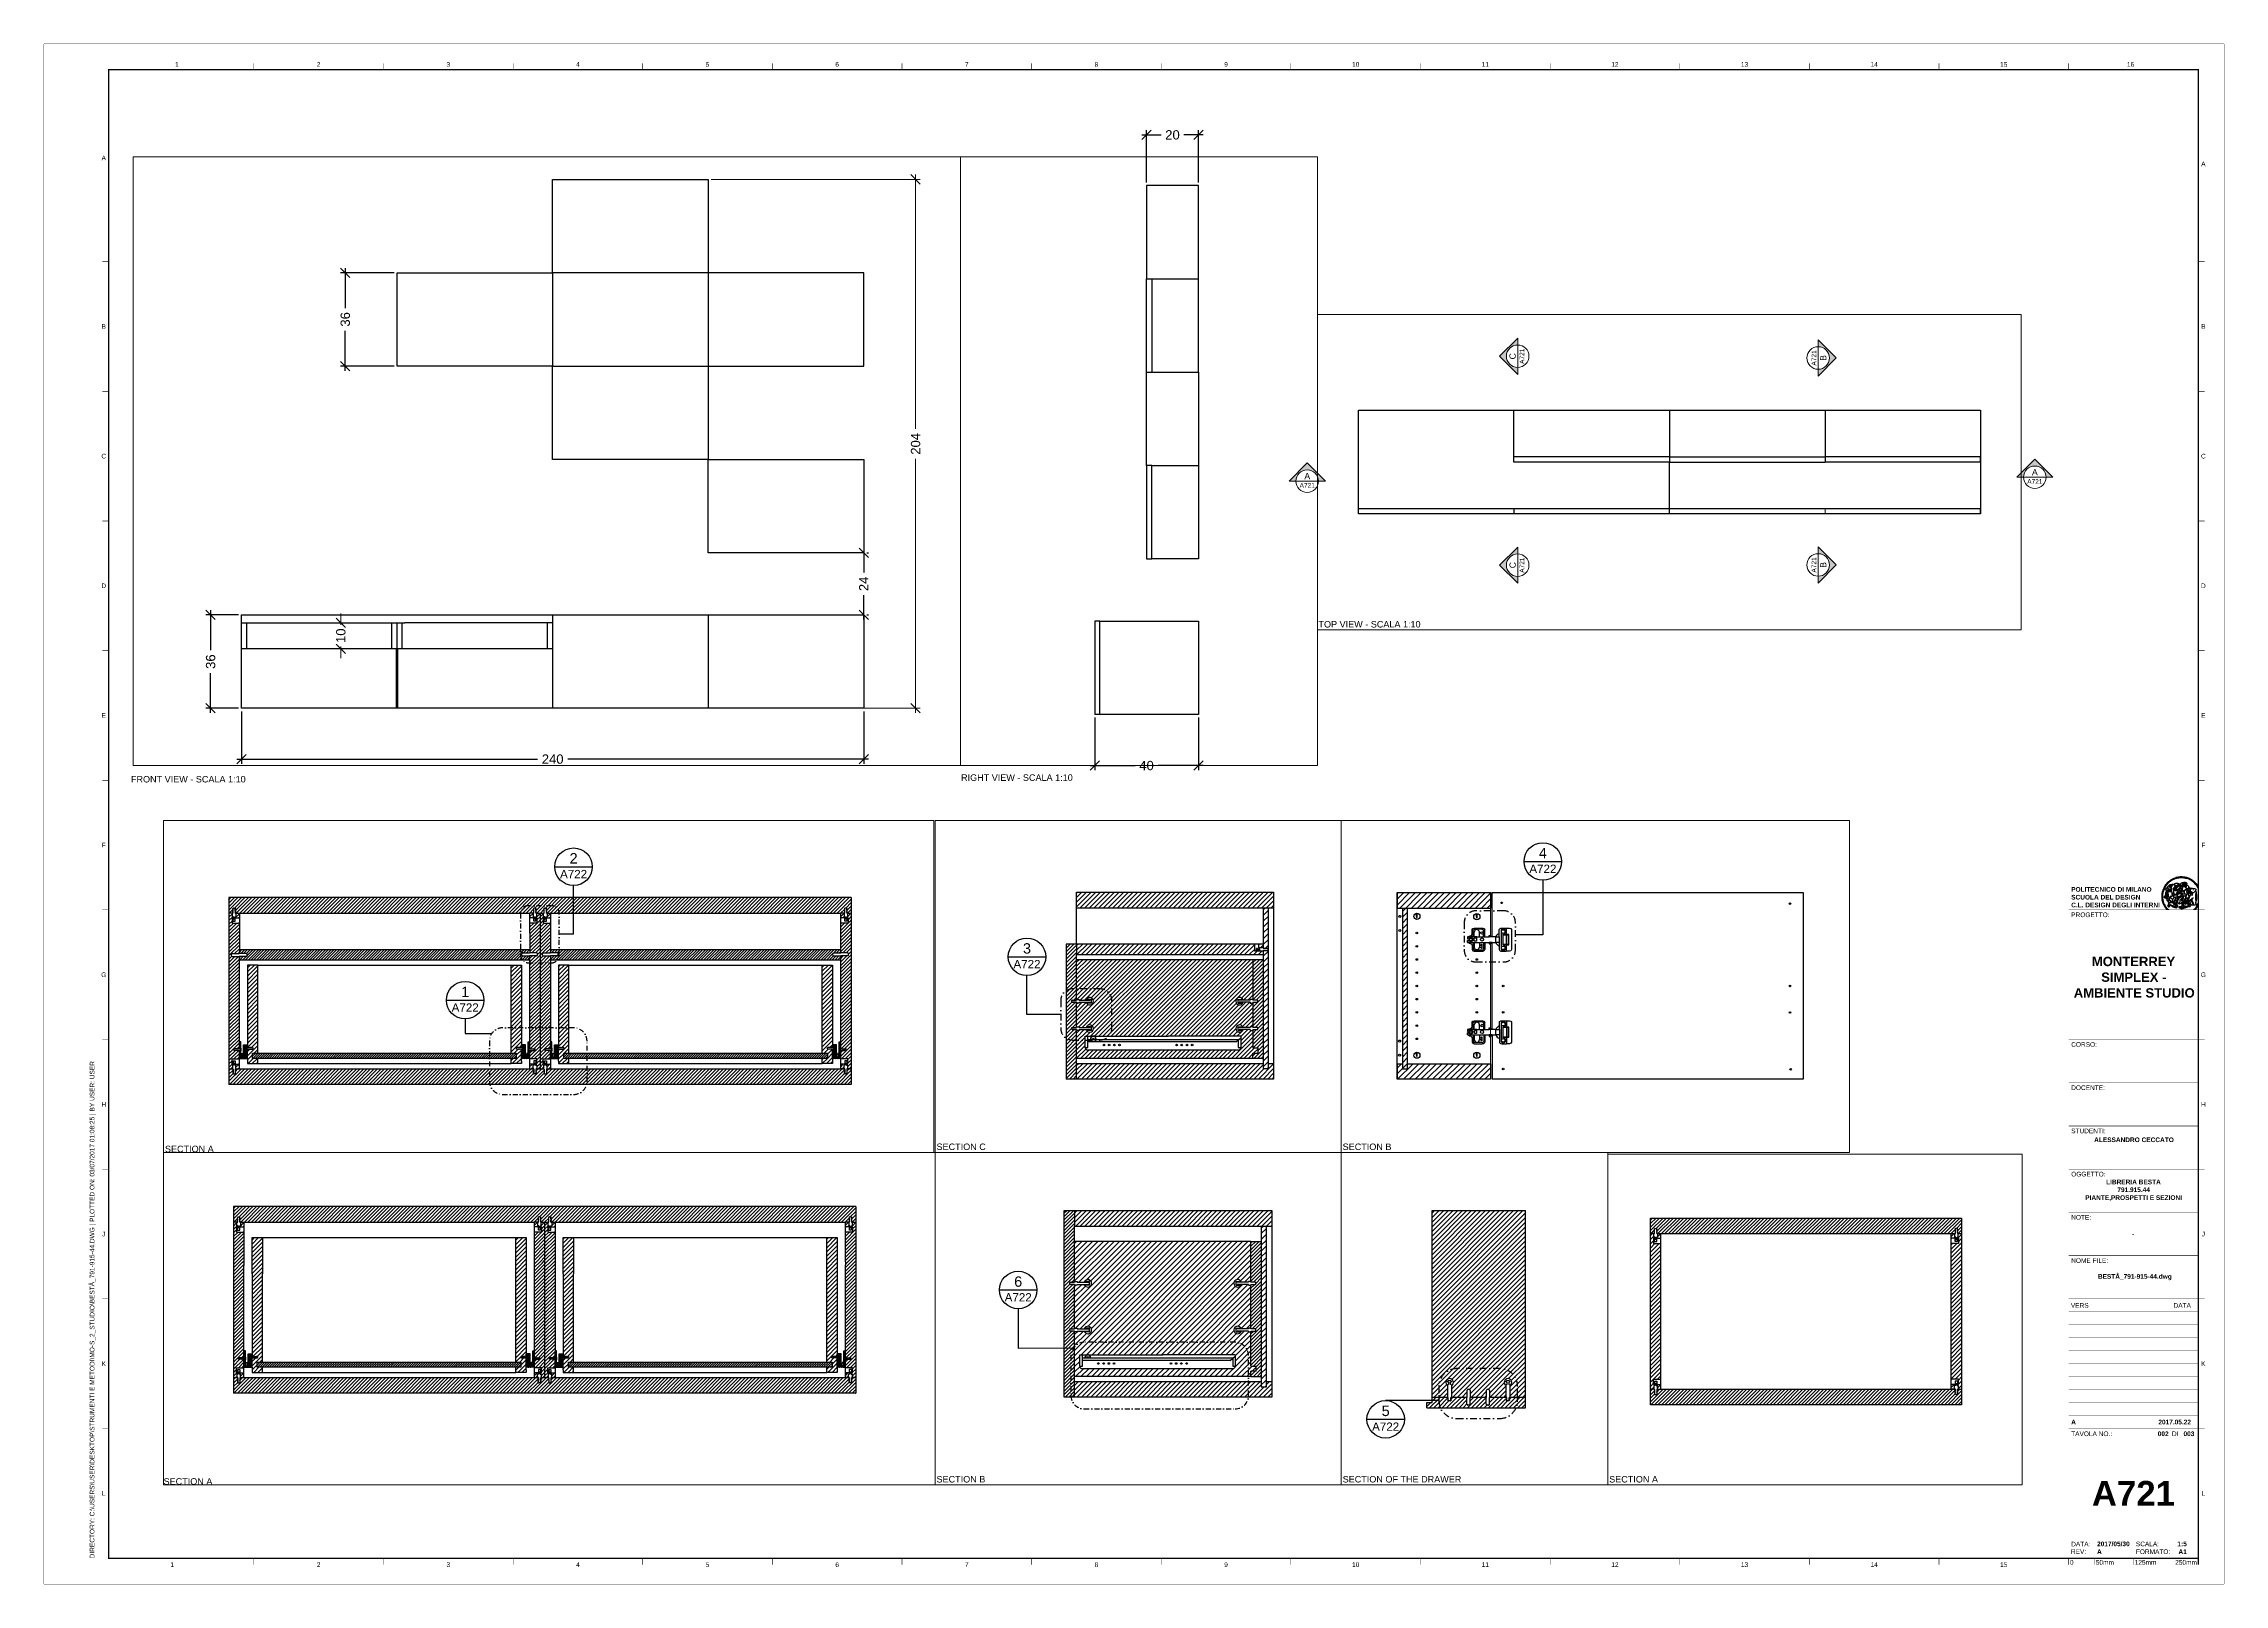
# Paper-space layout 'Layout1' of a CAD drawing. Header units: millimetres. Extents: x -1 to 840, y -1 to 593.
# The model-space entities are those that its viewports show. They can reach past a viewport. Long polylines and large blocks are cut down to what shows.
import ezdxf
from ezdxf.enums import TextEntityAlignment as Align

# ---------------------------------------------------------------- set-up
doc = ezdxf.new("R2010")
doc.units = ezdxf.units.MM
doc.set_wipeout_variables(frame=1)
doc.linetypes.add('TRATTOPUNTO', pattern=[25.4, 12.7, -6.35, 0, -6.35])
doc.layers.get('0').update_dxf_attribs({"color": 255})
for name, color, linetype, lineweight in [('A-ANNO-SYMB', 3, 'Continuous', 18), ('A-FURN', 8, 'Continuous', 18), ('quote', 5, 'Continuous', 18)]:
    doc.layers.add(name, color=color, linetype=linetype, lineweight=lineweight)
doc.layers.add('CORNICI', color=1, linetype='Continuous', lineweight=18, plot=False)
for name, color, linetype in [("costruzione sez cc'", 161, 'Continuous'), ('G-ANNO-LOGO', 3, 'Continuous'), ('G-ANNO-TEXT', 3, 'Continuous'), ('G-ANNO-TTLB', 3, 'Continuous'), ('GIUNZIONI', 2, 'Continuous'), ('SELECTIONS', 6, 'Continuous'), ('vite 3', 250, 'Continuous'), ('VITI', 2, 'Continuous'), ('VITI 2', 4, 'Continuous')]:
    doc.layers.add(name, color=color, linetype=linetype)
doc.layers.add('G-ANNO-NPLT', color=210, linetype='Continuous', plot=False)
doc.styles.add('ARIAL', font='arial.ttf')
doc.styles.add('ARIAL-BOLD', font='')
doc.styles.add('E-ARIAL', font='arial.ttf')
doc.styles.get("Standard").update_dxf_attribs({"font": 'arial.ttf'})
doc.styles.get('ARIAL-BOLD').set_extended_font_data('Arial', bold=True)
doc.dimstyles.new('TICK_36', dxfattribs={"dimtxt": 3.6, "dimasz": 3.6, "dimexe": 1.8, "dimexo": 1.2, "dimgap": 1.8, "dimtad": 0, "dimdec": 0, "dimzin": 0, "dimdsep": 46, "dimtxsty": 'ARIAL', "dimblk": 'OBLIQUE', "dimcen": 1.8, "dimdle": 1.8, "dimclrd": 256, "dimclrt": 256, "dimadec": 0, "dimazin": 0, "dimtfac": 1, "dimtdec": 0, "dimtmove": 1, "dimatfit": 3, "dimldrblk": 'OPEN90', "dimfxl": 1, "dimtfill": 1, "dimtolj": 1, "dimtzin": 0, "dimarcsym": 0})
pattern_1 = [(45, (2.30176, -192.31956), (-0.2245064, 0.2245064), [])]
pattern_2 = [(45, (155.4206, 0), (-0.561266, 0.561266), [])]
pattern_3 = [(45, (146.07084, 0), (-0.3367596, 0.3367596), [])]
pattern_4 = [(45, (148.3726, -192.31956), (-0.2245064, 0.2245064), [])]

# ---------------------------------------------------------------- blocks, each defined once
blk = doc.blocks.new('logoPolimi')
for p, q in [((-2.37, 0.12), (-2.16, 0.11)), ((-2.37, 0.01), (-2.16, 0.01)), ((-2.36, 0.23), (-2.15, 0.21)), ((-2.35, 0.34), (-2.14, 0.31)), ((-2.33, 0.45), (-2.12, 0.41)), ((-2.3, 0.55), (-2.1, 0.51)), ((-2.28, 0.66), (-2.07, 0.6)), ((-2.24, 0.77), (-2.04, 0.7)), ((-2.2, 0.87), (-2.01, 0.79)), ((-2.16, 0.97), (-1.97, 0.89)), ((-2.11, 1.07), (-1.93, 0.98)), ((-2.06, 1.17), (-1.88, 1.07)), ((-2.01, 1.26), (-1.83, 1.15)), ((-1.94, 1.36), (-1.77, 1.24)), ((-1.88, 1.45), (-1.71, 1.32)), ((-1.84, 0.03), (-1.82, 0.35)), ((-1.81, 1.53), (-1.65, 1.4)), ((-1.74, 1.61), (-1.58, 1.47)), ((-1.73, 0.59), (-1.73, 0.59)), ((-1.73, 0.59), (-1.73, 0.59)), ((-1.66, 1.69), (-1.51, 1.54)), ((-1.65, 0.57), (-1.65, 0.57)), ((-1.59, 1.12), (-1.59, 1.12)), ((-1.58, 1.77), (-1.44, 1.61)), ((-1.51, 0.55), (-1.51, 0.55)), ((-1.51, 0.55), (-1.51, 0.55)), ((-1.49, 1.84), (-1.36, 1.68)), ((-1.41, 1.91), (-1.28, 1.74)), ((-1.32, 1.97), (-1.2, 1.8)), ((-1.31, 0.79), (-1.21, 0.75)), ((-1.21, 0.75), (-1.31, 0.79)), ((-1.21, 0.75), (-1.31, 0.79)), ((-1.22, 2.03), (-1.11, 1.85)), ((-1.21, 0.75), (-1.21, 0.75)), ((-1.21, 0.75), (-1.21, 0.75)), ((-1.19, 0.76), (-1.19, 0.76)), ((-1.19, 0.76), (-1.19, 0.76)), ((-1.17, 0.99), (-1.18, 0.99)), ((-1.18, 0.99), (-1.17, 0.99)), ((-1.16, 0.57), (-1.16, 0.57)), ((-1.16, 0.57), (-1.16, 0.57)), ((-1.13, 2.09), (-1.03, 1.9)), ((-1.1, 0.01), (-0.99, 0.06)), ((-0.99, 0.06), (-1.1, 0.01)), ((-0.99, 0.06), (-1.1, 0.01)), ((-1.03, 2.14), (-0.94, 1.95)), ((-0.99, 0.06), (-0.99, 0.06)), ((-0.99, 0.06), (-0.99, 0.06)), ((-0.97, 0.79), (-0.98, 0.79)), ((-0.89, 0.84), (-0.97, 0.79)), ((-0.97, 0.79), (-0.89, 0.84)), ((-0.96, 1.41), (-0.96, 1.41)), ((-0.96, 1.41), (-0.96, 1.41)), ((-0.93, 2.18), (-0.84, 1.99)), ((-0.89, 0.84), (-0.82, 0.87)), ((-0.82, 0.87), (-0.89, 0.84)), ((-0.89, 0.84), (-0.82, 0.87)), ((-0.88, 0.83), (-0.89, 0.84)), ((-0.85, 1.39), (-0.85, 1.39)), ((-0.85, 1.39), (-0.85, 1.39)), ((-0.84, 0.14), (-0.84, 0.14)), ((-0.83, 2.22), (-0.75, 2.03)), ((-0.77, 1.08), (-0.78, 1.08)), ((-0.78, 1.08), (-0.77, 1.08)), ((-0.61, 1.12), (-0.77, 1.08)), ((-0.77, 1.08), (-0.61, 1.12)), ((-0.77, 1.08), (-0.61, 1.12)), ((-0.75, 1.3), (-0.76, 1.29)), ((-0.76, 1.29), (-0.75, 1.3)), ((-0.72, 2.26), (-0.66, 2.06)), ((-0.65, 0.99), (-0.7, 0.96)), ((-0.69, 0.18), (-0.68, 0.18)), ((-0.66, 0.93), (-0.66, 0.93)), ((-0.66, 0.93), (-0.64, 0.93)), ((-0.66, 0.93), (-0.66, 0.93)), ((-0.66, 0.93), (-0.66, 0.93)), ((-0.63, 1.01), (-0.63, 1.01)), ((-0.63, 1.01), (-0.62, 1.01)), ((-0.63, 0.66), (-0.63, 0.66)), ((-0.61, 2.29), (-0.56, 2.09)), ((-0.6, 1.12), (-0.61, 1.12)), ((-0.61, 1.12), (-0.6, 1.12)), ((-0.61, 1.12), (-0.6, 1.12)), ((-0.61, 0.86), (-0.57, 0.85)), ((-0.57, 0.85), (-0.61, 0.86)), ((-0.61, 0.86), (-0.57, 0.85)), ((-0.53, 1.08), (-0.6, 1.12)), ((-0.6, 1.12), (-0.6, 1.11)), ((-0.6, 1.12), (-0.53, 1.08)), ((-0.57, 0.8), (-0.59, 0.8)), ((-0.57, 0.85), (-0.53, 0.84)), ((-0.57, 0.85), (-0.57, 0.85)), ((-0.57, 0.85), (-0.57, 0.85)), ((-0.57, 0.85), (-0.53, 0.84)), ((-0.56, 0.29), (-0.49, 0.48)), ((-0.56, 0.14), (-0.56, 0.29)), ((-0.5, 0.11), (-0.56, 0.14)), ((-0.53, 0.84), (-0.51, 0.84)), ((-0.53, 0.84), (-0.51, 0.84)), ((-0.53, 0.84), (-0.53, 0.84)), ((-0.51, 2.32), (-0.46, 2.11)), ((-0.51, 0.11), (-0.51, 0.11)), ((-0.51, 0.11), (-0.51, 0.11)), ((-0.34, 0.33), (-0.5, 0.11)), ((-0.49, 0.48), (-0.41, 0.55)), ((-0.42, 0.8), (-0.47, 0.79)), ((-0.42, 0.8), (-0.47, 0.79)), ((-0.47, 0.79), (-0.45, 0.76)), ((-0.47, 0.79), (-0.45, 0.76)), ((-0.45, 1.14), (-0.42, 1.11)), ((-0.42, 1.26), (-0.36, 1.22)), ((-0.41, 0.55), (-0.34, 0.49)), ((-0.4, 2.34), (-0.36, 2.13)), ((-0.4, 1.37), (-0.38, 1.38)), ((-0.39, 1.37), (-0.4, 1.37)), ((-0.35, 1.33), (-0.4, 1.37)), ((-0.39, 1.24), (-0.4, 1.23)), ((-0.38, 1.14), (-0.38, 1.14)), ((-0.34, 0.49), (-0.09, 0.48)), ((-0.16, 0.32), (-0.34, 0.33)), ((-0.14, 0.32), (-0.31, 0.34)), ((-0.29, 2.35), (-0.26, 2.14)), ((-0.28, 1.3), (-0.29, 1.3)), ((-0.28, 1.3), (-0.28, 1.3)), ((-0.18, 2.36), (-0.16, 2.15)), ((-0.16, 1.24), (-0.16, 1.25)), ((-0.16, 1.25), (-0.16, 1.25)), ((-0.16, 0.49), (-0.14, 0.64)), ((-0.06, 0.27), (-0.16, 0.32)), ((-0.1, 0.88), (-0.09, 0.87)), ((-0.08, 1.37), (-0.08, 1.38)), ((-0.08, 1.23), (-0.05, 1.21)), ((-0.05, 1.21), (-0.08, 1.23)), ((-0.08, 1.23), (-0.05, 1.21)), ((-0.07, 2.37), (-0.06, 2.16)), ((-0.03, 0.26), (-0.06, 0.27)), ((-0.05, 1.21), (-0.04, 1.21)), ((-0.04, 1.21), (-0.05, 1.21)), ((-0.04, 1.21), (-0.04, 1.21)), ((-0.04, 1.21), (-0.04, 1.21)), ((-0.04, 0.48), (-0.03, 0.26)), ((0.03, 1.15), (0.03, 1.15)), ((0.03, 0.66), (0.03, 0.67)), ((0.04, 2.37), (0.04, 2.16)), ((0.07, 0.58), (0.07, 0.57)), ((0.1, 1.18), (0.1, 1.18)), ((0.1, 0.84), (0.1, 0.84)), ((0.13, 1.32), (0.17, 1.19)), ((0.15, 2.36), (0.14, 2.16)), ((0.14, 0.71), (0.34, 0.65)), ((0.31, 0.56), (0.17, 0.63)), ((0.26, 2.36), (0.24, 2.15)), ((0.27, 1.61), (0.27, 1.61)), ((0.27, 1.61), (0.27, 1.61)), ((0.27, 1.61), (0.27, 1.61)), ((0.29, 1.29), (0.29, 1.29)), ((0.29, 1.29), (0.29, 1.29)), ((0.29, 1.29), (0.29, 1.29)), ((0.29, 1.29), (0.29, 1.29)), ((0.33, 0.49), (0.34, 0.49)), ((0.33, 0.03), (0.35, 0.03)), ((0.33, 0.03), (0.35, 0.03)), ((0.37, 2.34), (0.34, 2.13)), ((0.34, 0.65), (0.34, 0.64)), ((0.35, 0.03), (0.57, 0.06)), ((0.35, 0.03), (0.57, 0.06)), ((0.35, 0.03), (0.35, 0.03)), ((0.35, 0.03), (0.35, 0.03)), ((0.38, 1.36), (0.37, 1.35)), ((0.38, 0.34), (0.37, 0.34)), ((0.38, 0.34), (0.38, 0.34)), ((0.43, 0.67), (0.39, 0.64)), ((0.48, 2.32), (0.44, 2.12)), ((0.49, 1.05), (0.51, 1.13)), ((0.51, 1.13), (0.49, 1.05)), ((0.49, 1.05), (0.51, 1.13)), ((0.51, 1.31), (0.5, 1.29)), ((0.51, 1.13), (0.52, 1.23)), ((0.52, 1.23), (0.51, 1.23)), ((0.51, 1.23), (0.52, 1.23)), ((0.52, 1.23), (0.51, 1.13)), ((0.51, 1.13), (0.52, 1.23)), ((0.52, 1.24), (0.6, 1.37)), ((0.52, 1.23), (0.6, 1.36)), ((0.6, 1.36), (0.52, 1.23)), ((0.52, 1.23), (0.52, 1.23)), ((0.52, 1.23), (0.52, 1.24)), ((0.52, 1.23), (0.52, 1.23)), ((0.55, 1.07), (0.53, 1.06)), ((0.53, 1.04), (0.53, 1.06)), ((0.53, 1.05), (0.53, 1.04)), ((0.59, 2.3), (0.54, 2.09)), ((0.54, 0.3), (0.63, 0.32)), ((0.54, -0.08), (0.61, 0.06)), ((0.61, 0.06), (0.54, -0.08)), ((0.54, -0.08), (0.61, 0.06)), ((0.56, 0.19), (0.59, 0.21)), ((0.57, 1.07), (0.57, 1.07)), ((0.57, 1.07), (0.57, 1.07)), ((0.57, 1.07), (0.57, 1.07)), ((0.57, 1.07), (0.57, 1.07)), ((0.57, 1.07), (0.57, 1.07)), ((0.57, 1.07), (0.57, 1.07)), ((0.57, 1.07), (0.57, 1.07)), ((0.58, 0.3), (0.59, 0.29)), ((0.59, 0.78), (0.59, 0.79)), ((0.59, 0.79), (0.59, 0.79)), ((0.59, 0.79), (0.59, 0.79)), ((0.59, 0.79), (0.59, 0.78)), ((0.61, 0.06), (0.6, 0.07)), ((0.6, 0.07), (0.61, 0.06)), ((0.61, 0.06), (0.61, 0.07)), ((0.62, 0.21), (0.65, 0.22)), ((0.69, 2.27), (0.63, 2.07)), ((0.64, 1.37), (0.65, 1.37)), ((0.69, 0.86), (0.68, 0.86)), ((0.68, 0.86), (0.69, 0.86)), ((0.68, 0.76), (0.68, 0.76)), ((0.8, 2.23), (0.73, 2.03)), ((0.76, 0.26), (0.76, 0.26)), ((0.9, 2.19), (0.82, 2)), ((0.82, 0.35), (0.84, 0.36)), ((0.82, 0.35), (0.82, 0.35)), ((0.84, 0.36), (0.84, 0.37)), ((0.85, 0.34), (1.05, 0.35)), ((1, 2.15), (0.91, 1.96)), ((0.93, 1.05), (0.93, 1.05)), ((0.93, 1.05), (0.93, 1.05)), ((0.93, 1.05), (0.93, 1.04)), ((0.93, 1.05), (0.93, 1.05)), ((0.97, 0.66), (0.96, 0.66)), ((1.01, 0.97), (0.98, 0.96)), ((1.1, 2.1), (1, 1.91)), ((1.2, 2.04), (1.09, 1.86)), ((1.17, 0.96), (1.17, 0.95)), ((1.17, 0.95), (1.17, 0.95)), ((1.29, 1.99), (1.18, 1.81)), ((1.38, 1.92), (1.26, 1.75)), ((1.34, 0.37), (1.26, 0.04)), ((1.27, 0.37), (1.27, 0.38)), ((1.28, 0.95), (1.28, 0.95)), ((1.47, 1.86), (1.34, 1.69)), ((1.37, 0.73), (1.46, 0.81)), ((1.41, 0.4), (1.41, 0.41)), ((1.56, 1.79), (1.42, 1.63)), ((1.64, 1.71), (1.49, 1.56)), ((1.49, 0.9), (1.57, 0.92)), ((1.72, 1.63), (1.56, 1.49)), ((1.67, 0.6), (1.57, 0.53)), ((1.79, 1.55), (1.63, 1.41)), ((1.86, 1.47), (1.7, 1.34)), ((1.93, 1.38), (1.76, 1.26)), ((1.99, 1.29), (1.81, 1.17)), ((2.05, 1.19), (1.87, 1.09)), ((2.1, 1.1), (1.92, 1)), ((2.15, 1), (1.96, 0.91)), ((2.19, 0.9), (2, 0.82)), ((2.23, 0.79), (2.04, 0.72)), ((2.27, 0.69), (2.07, 0.63)), ((2.3, 0.58), (2.09, 0.53)), ((2.32, 0.47), (2.12, 0.43)), ((2.34, 0.37), (2.13, 0.33)), ((2.36, 0.26), (2.15, 0.23)), ((2.37, 0.15), (2.16, 0.13)), ((2.37, 0.04), (2.16, 0.03)), ((-2.37, -0.1), (-2.16, -0.09)), ((-2.36, -0.21), (-2.15, -0.19)), ((-2.35, -0.32), (-2.14, -0.29)), ((-2.33, -0.43), (-2.12, -0.39)), ((-2.31, -0.54), (-2.1, -0.49)), ((-2.28, -0.65), (-2.08, -0.59)), ((-2.25, -0.75), (-2.05, -0.69)), ((-2.21, -0.86), (-2.02, -0.78)), ((-2.17, -0.96), (-1.98, -0.87)), ((-2.12, -1.06), (-1.93, -0.96)), ((-2.07, -1.16), (-1.89, -1.05)), ((-2.04, -0.15), (-1.97, -0.2)), ((-2.01, -1.25), (-1.84, -1.14)), ((-1.95, -1.34), (-1.78, -1.22)), ((-1.89, -1.43), (-1.72, -1.31)), ((-1.82, -1.52), (-1.66, -1.38)), ((-1.75, -1.6), (-1.59, -1.46)), ((-1.67, -1.68), (-1.52, -1.53)), ((-1.58, -0.12), (-1.6, -0.18)), ((-1.6, -0.18), (-1.58, -0.28)), ((-1.57, -0.54), (-1.59, -0.54)), ((-1.59, -0.54), (-1.59, -0.54)), ((-1.59, -1.76), (-1.45, -1.6)), ((-1.56, -0.32), (-1.56, -0.31)), ((-1.56, -0.31), (-1.56, -0.31)), ((-1.53, -0.65), (-1.53, -0.65)), ((-1.53, -0.65), (-1.53, -0.65)), ((-1.51, -1.83), (-1.37, -1.67)), ((-1.48, -0.86), (-1.48, -0.85)), ((-1.42, -0.37), (-1.42, -0.37)), ((-1.42, -1.9), (-1.29, -1.73)), ((-1.38, -0.46), (-1.38, -0.46)), ((-1.33, -1.96), (-1.21, -1.79)), ((-1.31, -0.24), (-1.31, -0.23)), ((-1.31, -0.23), (-1.31, -0.24)), ((-1.24, -2.02), (-1.13, -1.84)), ((-1.23, -0.19), (-1.23, -0.19)), ((-1.23, -0.19), (-1.23, -0.19)), ((-1.23, -0.19), (-1.23, -0.19)), ((-1.23, -0.19), (-1.23, -0.19)), ((-1.14, -2.08), (-1.04, -1.89)), ((-1.04, -2.13), (-0.95, -1.94)), ((-1.01, -0.39), (-1.02, -0.39)), ((-1.02, -0.39), (-1.01, -0.39)), ((-1.02, -0.7), (-1.02, -0.7)), ((-1.02, -0.7), (-1.02, -0.7)), ((-1.02, -0.7), (-1.02, -0.7)), ((-0.94, -2.18), (-0.86, -1.98)), ((-0.84, -2.22), (-0.77, -2.02)), ((-0.79, -0.51), (-0.83, -0.58)), ((-0.83, -0.58), (-0.79, -0.51)), ((-0.83, -0.58), (-0.79, -0.51)), ((-0.78, -1.05), (-0.83, -0.94)), ((-0.83, -0.94), (-0.78, -1.05)), ((-0.83, -0.94), (-0.83, -0.94)), ((-0.83, -0.94), (-0.78, -1.05)), ((-0.82, -1.23), (-0.82, -1.23)), ((-0.82, -1.23), (-0.77, -1.23)), ((-0.77, -1.23), (-0.82, -1.23)), ((-0.82, -1.23), (-0.82, -1.23)), ((-0.77, -1.23), (-0.82, -1.23)), ((-0.75, -0.96), (-0.8, -0.89)), ((-0.8, -0.89), (-0.79, -0.92)), ((-0.79, -0.92), (-0.8, -0.89)), ((-0.8, -0.89), (-0.75, -0.96)), ((-0.79, -0.92), (-0.8, -0.89)), ((-0.8, -0.89), (-0.8, -0.89)), ((-0.8, -0.89), (-0.75, -0.96)), ((-0.79, -0.92), (-0.78, -0.95)), ((-0.78, -0.95), (-0.79, -0.92)), ((-0.78, -0.95), (-0.79, -0.92)), ((-0.77, -0.49), (-0.78, -0.48)), ((-0.78, -0.48), (-0.77, -0.49)), ((-0.78, -0.95), (-0.76, -1)), ((-0.76, -1), (-0.78, -0.95)), ((-0.76, -1), (-0.78, -0.95)), ((-0.71, -0.89), (-0.75, -0.87)), ((-0.75, -0.87), (-0.71, -0.89)), ((-0.75, -0.87), (-0.71, -0.89)), ((-0.72, -1.01), (-0.75, -0.96)), ((-0.75, -0.96), (-0.72, -1.01)), ((-0.75, -0.96), (-0.72, -1.01)), ((-0.74, -2.25), (-0.67, -2.05)), ((-0.64, -0.93), (-0.71, -0.89)), ((-0.71, -0.89), (-0.64, -0.93)), ((-0.71, -0.89), (-0.64, -0.93)), ((-0.66, -0.53), (-0.66, -0.53)), ((-0.66, -0.53), (-0.66, -0.53)), ((-0.66, -0.53), (-0.66, -0.53)), ((-0.63, -2.29), (-0.57, -2.08)), ((-0.52, -2.31), (-0.48, -2.11)), ((-0.39, -0.81), (-0.51, -0.69)), ((-0.51, -1.04), (-0.5, -1.04)), ((-0.48, -0.42), (-0.48, -0.42)), ((-0.48, -0.42), (-0.48, -0.42)), ((-0.48, -0.42), (-0.48, -0.42)), ((-0.42, -2.33), (-0.38, -2.13)), ((-0.41, -0.51), (-0.41, -0.51)), ((-0.38, -0.05), (-0.39, -0.12)), ((-0.39, -0.12), (-0.37, -0.1)), ((-0.35, -0.14), (-0.37, -0.08)), ((-0.37, -0.09), (-0.37, -0.09)), ((-0.33, -0.12), (-0.35, -0.14)), ((-0.32, -0.14), (-0.35, -0.14)), ((-0.35, -0.18), (-0.34, -0.22)), ((-0.34, -0.08), (-0.29, -0.16)), ((-0.34, -0.22), (-0.34, -0.22)), ((-0.27, -0.17), (-0.32, -0.14)), ((-0.31, -2.35), (-0.28, -2.14)), ((-0.25, -0.91), (-0.26, -0.9)), ((-0.26, -1.29), (0.1, -1.2)), ((0.1, -1.2), (-0.26, -1.29)), ((0.08, -1.4), (-0.26, -1.29)), ((-0.26, -1.29), (0.08, -1.4)), ((-0.26, -1.38), (-0.26, -1.29)), ((-0.26, -1.29), (-0.26, -1.29)), ((-0.26, -1.29), (-0.26, -1.38)), ((-0.26, -1.29), (0.08, -1.4)), ((-0.26, -1.29), (-0.26, -1.29)), ((0.08, -1.49), (-0.26, -1.38)), ((-0.26, -1.38), (0.09, -1.49)), ((-0.2, -2.36), (-0.18, -2.15)), ((-0.14, -0.15), (-0.16, -0.13)), ((-0.11, -0.04), (-0.12, -0.05)), ((-0.09, -2.37), (-0.08, -2.16)), ((-0.04, -0.41), (-0.01, -0.44)), ((-0.01, -0.44), (-0.04, -0.41)), ((-0.04, -0.41), (-0.01, -0.44)), ((0.03, -2.37), (0.02, -2.16)), ((0.07, -0.84), (0.07, -0.84)), ((0.07, -0.84), (0.07, -0.84)), ((0.1, -1.2), (0.08, -1.32)), ((0.08, -1.32), (0.13, -1.2)), ((0.08, -1.4), (0.72, -1.22)), ((0.72, -1.22), (0.08, -1.4)), ((0.08, -1.4), (0.72, -1.22)), ((0.72, -1.31), (0.08, -1.49)), ((0.08, -1.44), (0.08, -1.4)), ((0.08, -1.4), (0.08, -1.44)), ((0.08, -1.4), (0.08, -1.49)), ((0.08, -1.49), (0.08, -1.44)), ((0.08, -1.44), (0.08, -1.44)), ((0.08, -1.44), (0.08, -1.45)), ((0.08, -1.45), (0.08, -1.46)), ((0.08, -1.46), (0.08, -1.49)), ((0.1, -1.01), (0.09, -0.86)), ((0.1, -1.01), (0.09, -0.86)), ((0.09, -1.49), (0.72, -1.31)), ((0.1, -1.2), (0.12, -1.04)), ((0.12, -1.04), (0.1, -1.2)), ((0.13, -1.2), (0.1, -1.2)), ((0.1, -1.2), (0.13, -1.2)), ((0.13, -1.2), (0.1, -1.2)), ((0.1, -1.2), (0.1, -1.2)), ((0.11, -0.44), (0.11, -0.44)), ((0.11, -0.44), (0.11, -0.44)), ((0.12, -0.21), (0.12, -0.21)), ((0.12, -0.21), (0.12, -0.21)), ((0.12, -0.21), (0.12, -0.21)), ((0.12, -0.21), (0.12, -0.21)), ((0.12, -0.21), (0.12, -0.21)), ((0.12, -0.21), (0.12, -0.21)), ((0.12, -0.21), (0.12, -0.21)), ((0.12, -0.21), (0.12, -0.21)), ((0.12, -0.21), (0.12, -0.21)), ((0.12, -0.21), (0.12, -0.21)), ((0.12, -0.21), (0.12, -0.21)), ((0.12, -0.21), (0.12, -0.21)), ((0.12, -0.21), (0.12, -0.21)), ((0.12, -0.56), (0.14, -0.53)), ((0.14, -0.53), (0.12, -0.56)), ((0.12, -0.56), (0.14, -0.53)), ((0.12, -1.04), (0.12, -1.04)), ((0.12, -1.04), (0.12, -1.04)), ((0.12, -1.04), (0.12, -1.04)), ((0.14, -2.37), (0.12, -2.16)), ((0.21, -0.99), (0.13, -1.2)), ((0.13, -1.2), (0.21, -0.99)), ((0.36, -1.14), (0.13, -1.2)), ((0.13, -1.2), (0.26, -1.17)), ((0.14, -0.53), (0.16, -0.49)), ((0.16, -0.49), (0.14, -0.53)), ((0.14, -0.53), (0.16, -0.49)), ((0.16, -0.49), (0.16, -0.49)), ((0.16, -0.49), (0.16, -0.49)), ((0.28, -1.19), (0.21, -0.99)), ((0.21, -0.99), (0.31, -1.27)), ((0.25, -2.36), (0.22, -2.15)), ((0.24, -0.17), (0.24, -0.16)), ((0.24, -0.16), (0.24, -0.17)), ((0.25, -0.84), (0.25, -0.88)), ((0.25, -0.88), (0.25, -0.84)), ((0.25, -0.88), (0.25, -0.84)), ((0.25, -0.88), (0.29, -1.17)), ((0.26, -0.88), (0.25, -0.88)), ((0.31, -1.27), (0.25, -0.88)), ((0.26, -1.17), (0.28, -1.16)), ((0.28, -1.16), (0.36, -1.14)), ((0.29, -1.17), (0.28, -1.19)), ((0.35, -2.34), (0.32, -2.14)), ((0.36, -1.14), (0.72, -1.22)), ((0.72, -1.22), (0.36, -1.14)), ((0.46, -2.32), (0.42, -2.12)), ((0.49, -0.31), (0.49, -0.31)), ((0.49, -0.31), (0.49, -0.31)), ((0.5, -0.27), (0.5, -0.27)), ((0.51, -0.27), (0.51, -0.27)), ((0.57, -2.3), (0.52, -2.1)), ((0.68, -2.27), (0.62, -2.07)), ((0.78, -2.24), (0.71, -2.04)), ((0.72, -0.81), (0.75, -0.89)), ((0.72, -1.22), (0.72, -1.31)), ((0.72, -1.31), (0.72, -1.22)), ((0.74, -0.23), (0.74, -0.23)), ((0.74, -0.23), (0.75, -0.24)), ((0.75, -0.23), (0.75, -0.23)), ((0.89, -2.2), (0.81, -2)), ((0.86, -0.25), (0.82, -0.34)), ((0.87, -0.22), (0.86, -0.23)), ((0.87, -0.22), (0.86, -0.25)), ((0.99, -2.15), (0.9, -1.96)), ((0.96, -0.58), (0.96, -0.57)), ((1.09, -2.11), (0.99, -1.92)), ((1.05, -1.05), (1.04, -1.05)), ((1.19, -2.05), (1.08, -1.87)), ((1.28, -2), (1.17, -1.82)), ((1.37, -1.93), (1.25, -1.76)), ((1.31, -0.27), (1.3, -0.26)), ((1.3, -0.26), (1.3, -0.26)), ((1.3, -0.26), (1.3, -0.26)), ((1.3, -0.26), (1.31, -0.27)), ((1.3, -0.26), (1.3, -0.26)), ((1.46, -1.87), (1.33, -1.7)), ((1.54, -1.8), (1.41, -1.64)), ((1.63, -1.72), (1.48, -1.57)), ((1.71, -1.65), (1.55, -1.5)), ((1.78, -1.57), (1.62, -1.43)), ((1.85, -1.48), (1.69, -1.35)), ((1.92, -1.39), (1.75, -1.27)), ((1.98, -1.3), (1.81, -1.19)), ((2.04, -1.21), (1.86, -1.1)), ((2.09, -1.11), (1.91, -1.01)), ((2.14, -1.01), (1.95, -0.92)), ((2.19, -0.91), (1.99, -0.83)), ((2.23, -0.81), (2.03, -0.74)), ((2.26, -0.7), (2.06, -0.64)), ((2.29, -0.6), (2.09, -0.55)), ((2.32, -0.49), (2.11, -0.45)), ((2.34, -0.38), (2.13, -0.35)), ((2.35, -0.27), (2.15, -0.25)), ((2.37, -0.08), (2.16, -0.07)), ((2.36, -0.16), (2.16, -0.15))]:
    blk.add_line(p, q)
for points in [[(-1.9, 0.12), (-1.94, 0.02), (-2.05, -0.09), (-2.05, -0.09)], [(-1.86, 0.38), (-1.86, 0.38), (-1.87, 0.19), (-1.9, 0.12)], [(-1.76, 0.6), (-1.76, 0.6), (-1.84, 0.57), (-1.86, 0.38)], [(-1.86, -0.04), (-1.84, 0.02), (-1.84, 0.03), (-1.84, 0.03)], [(-1.82, 0.78), (-1.83, 0.8), (-1.85, 0.86), (-1.83, 0.88)], [(-1.82, 0.78), (-1.83, 0.8), (-1.85, 0.86), (-1.83, 0.88)], [(-1.83, 0.88), (-1.81, 0.9), (-1.76, 0.96), (-1.76, 0.96)], [(-1.83, 0.88), (-1.81, 0.9), (-1.76, 0.96), (-1.76, 0.96)], [(-1.76, 0.6), (-1.83, 0.7), (-1.78, 0.74), (-1.78, 0.74)], [(-1.78, 0.74), (-1.79, 0.74), (-1.83, 0.7), (-1.76, 0.6)], [(-1.78, 0.74), (-1.8, 0.76), (-1.81, 0.78), (-1.82, 0.78)], [(-1.78, 0.74), (-1.8, 0.76), (-1.81, 0.78), (-1.82, 0.78)], [(-1.82, 0.35), (-1.81, 0.5), (-1.73, 0.59), (-1.73, 0.59)], [(-1.82, -0.19), (-1.73, -0.07), (-1.75, 0.14), (-1.75, 0.3)], [(-1.75, 0.33), (-1.75, 0.17), (-1.73, -0.05), (-1.8, -0.17)], [(-1.78, 0.74), (-1.75, 0.72), (-1.72, 0.69), (-1.68, 0.7)], [(-1.68, 0.7), (-1.72, 0.69), (-1.75, 0.72), (-1.78, 0.74)], [(-1.68, 0.7), (-1.72, 0.69), (-1.75, 0.72), (-1.78, 0.74)], [(-1.78, 0.74), (-1.78, 0.74), (-1.78, 0.74), (-1.78, 0.74)], [(-1.76, 0.96), (-1.68, 1.1), (-1.59, 1.12), (-1.59, 1.12)], [(-1.76, 0.96), (-1.68, 1.1), (-1.6, 1.12), (-1.6, 1.12)], [(-1.73, 0.59), (-1.74, 0.59), (-1.75, 0.6), (-1.76, 0.6)], [(-1.73, 0.59), (-1.74, 0.59), (-1.75, 0.6), (-1.76, 0.6)], [(-1.75, 0.3), (-1.76, 0.47), (-1.65, 0.57), (-1.65, 0.57)], [(-1.65, 0.57), (-1.65, 0.57), (-1.76, 0.5), (-1.75, 0.33)], [(-1.65, 0.57), (-1.68, 0.58), (-1.7, 0.58), (-1.73, 0.59)], [(-1.65, 0.57), (-1.68, 0.58), (-1.7, 0.58), (-1.73, 0.59)], [(-1.5, 0.71), (-1.53, 0.74), (-1.61, 0.71), (-1.68, 0.7)], [(-1.68, 0.7), (-1.61, 0.71), (-1.53, 0.73), (-1.5, 0.71)], [(-1.5, 0.71), (-1.53, 0.73), (-1.61, 0.71), (-1.68, 0.7)], [(-1.51, 0.55), (-1.56, 0.56), (-1.61, 0.56), (-1.65, 0.57)], [(-1.65, 0.57), (-1.61, 0.56), (-1.56, 0.56), (-1.51, 0.55)], [(-1.51, 0.55), (-1.56, 0.56), (-1.61, 0.56), (-1.65, 0.57)], [(-1.59, 1.12), (-1.6, 1.06), (-1.61, 0.99), (-1.61, 0.97)], [(-1.61, 0.97), (-1.61, 0.99), (-1.6, 1.06), (-1.59, 1.12)], [(-1.61, 0.97), (-1.61, 0.99), (-1.6, 1.06), (-1.59, 1.12)], [(-1.61, 0.97), (-1.61, 0.95), (-1.56, 0.88), (-1.54, 0.87)], [(-1.54, 0.87), (-1.56, 0.88), (-1.61, 0.95), (-1.61, 0.97)], [(-1.54, 0.87), (-1.56, 0.88), (-1.61, 0.96), (-1.61, 0.97)], [(-1.59, 1.12), (-1.59, 1.13), (-1.59, 1.15), (-1.58, 1.16)], [(-1.59, 1.12), (-1.59, 1.13), (-1.59, 1.15), (-1.58, 1.16)], [(-1.58, 1.16), (-1.57, 1.21), (-1.52, 1.23), (-1.49, 1.25)], [(-1.58, 1.16), (-1.57, 1.21), (-1.52, 1.23), (-1.49, 1.25)], [(-1.58, 0.36), (-1.58, 0.48), (-1.51, 0.55), (-1.51, 0.55)], [(-1.51, 0.55), (-1.51, 0.55), (-1.58, 0.48), (-1.58, 0.36)], [(-1.51, 0.55), (-1.51, 0.55), (-1.58, 0.48), (-1.58, 0.36)], [(-1.55, 0.04), (-1.55, 0.08), (-1.58, 0.25), (-1.58, 0.36)], [(-1.58, 0.36), (-1.58, 0.25), (-1.55, 0.08), (-1.55, 0.04)], [(-1.58, 0.36), (-1.58, 0.25), (-1.55, 0.08), (-1.55, 0.04)], [(-1.58, -0.12), (-1.57, -0.06), (-1.55, 0.02), (-1.55, 0.04)], [(-1.55, 0.04), (-1.55, 0.02), (-1.57, -0.06), (-1.58, -0.12)], [(-1.55, 0.04), (-1.55, 0.02), (-1.56, -0.04), (-1.57, -0.1)], [(-1.54, 0.87), (-1.52, 0.85), (-1.47, 0.83), (-1.44, 0.83)], [(-1.44, 0.83), (-1.47, 0.83), (-1.52, 0.85), (-1.54, 0.87)], [(-1.45, 0.83), (-1.47, 0.83), (-1.52, 0.85), (-1.54, 0.87)], [(-1.51, 0.55), (-1.33, 0.54), (-1.16, 0.57), (-1.16, 0.57)], [(-1.16, 0.57), (-1.16, 0.57), (-1.33, 0.54), (-1.51, 0.55)], [(-1.16, 0.57), (-1.16, 0.57), (-1.33, 0.54), (-1.51, 0.55)], [(-1.5, 0.71), (-1.46, 0.68), (-1.4, 0.62), (-1.33, 0.66)], [(-1.33, 0.66), (-1.4, 0.62), (-1.46, 0.68), (-1.5, 0.71)], [(-1.33, 0.66), (-1.4, 0.62), (-1.46, 0.68), (-1.5, 0.71)], [(-1.49, 1.25), (-1.46, 1.26), (-1.42, 1.33), (-1.39, 1.36)], [(-1.49, 1.25), (-1.46, 1.27), (-1.43, 1.34), (-1.39, 1.36)], [(-1.31, 0.79), (-1.33, 0.79), (-1.42, 0.83), (-1.45, 0.83)], [(-1.44, 0.83), (-1.42, 0.83), (-1.33, 0.79), (-1.31, 0.79)], [(-1.31, 0.79), (-1.33, 0.79), (-1.42, 0.83), (-1.44, 0.83)], [(-1.35, 1.1), (-1.4, 1.17), (-1.36, 1.23), (-1.29, 1.31)], [(-1.29, 1.31), (-1.36, 1.23), (-1.4, 1.17), (-1.35, 1.1)], [(-1.35, 1.1), (-1.4, 1.17), (-1.36, 1.23), (-1.29, 1.31)], [(-1.39, 1.36), (-1.35, 1.38), (-1.26, 1.4), (-1.19, 1.41)], [(-1.39, 1.36), (-1.35, 1.38), (-1.26, 1.4), (-1.19, 1.41)], [(-1.18, 0.99), (-1.24, 0.97), (-1.3, 1.03), (-1.35, 1.1)], [(-1.35, 1.1), (-1.3, 1.03), (-1.24, 0.97), (-1.18, 0.99)], [(-1.18, 1), (-1.24, 0.97), (-1.3, 1.03), (-1.35, 1.1)], [(-1.33, 0.66), (-1.28, 0.7), (-1.23, 0.73), (-1.21, 0.75)], [(-1.21, 0.75), (-1.23, 0.73), (-1.28, 0.7), (-1.33, 0.66)], [(-1.21, 0.75), (-1.23, 0.73), (-1.28, 0.7), (-1.33, 0.66)], [(-1.29, 1.31), (-1.22, 1.39), (-1.01, 1.41), (-0.96, 1.41)], [(-0.96, 1.41), (-1.01, 1.41), (-1.22, 1.39), (-1.29, 1.31)], [(-1.29, 1.31), (-1.22, 1.39), (-1.01, 1.41), (-0.96, 1.41)], [(-1.24, -0.02), (-1.21, -0.01), (-1.1, 0.01), (-1.1, 0.01)], [(-1.1, 0.01), (-1.1, 0.01), (-1.21, -0.01), (-1.24, -0.02)], [(-1.1, 0.01), (-1.1, 0.01), (-1.21, -0.01), (-1.24, -0.02)], [(-1.21, 0.75), (-1.2, 0.75), (-1.19, 0.76), (-1.19, 0.76)], [(-1.19, 0.76), (-1.19, 0.76), (-1.2, 0.75), (-1.21, 0.75)], [(-1.19, 0.76), (-1.19, 0.76), (-1.2, 0.76), (-1.21, 0.75)], [(-1.19, 1.41), (-1.11, 1.43), (-0.97, 1.41), (-0.97, 1.41)], [(-1.19, 1.41), (-1.12, 1.43), (-0.98, 1.41), (-0.98, 1.41)], [(-1.19, 0.76), (-1.19, 0.77), (-1.18, 0.78), (-1.18, 0.79)], [(-1.18, 0.79), (-1.18, 0.78), (-1.19, 0.77), (-1.19, 0.76)], [(-1.19, 0.76), (-1.19, 0.77), (-1.19, 0.78), (-1.18, 0.79)], [(-1.18, 0.68), (-1.18, 0.68), (-1.19, 0.71), (-1.19, 0.76)], [(-1.19, 0.76), (-1.19, 0.71), (-1.18, 0.68), (-1.18, 0.68)], [(-1.18, 0.68), (-1.18, 0.68), (-1.19, 0.71), (-1.19, 0.76)], [(-1.18, 0.97), (-1.18, 0.97), (-1.18, 0.98), (-1.17, 0.99)], [(-1.17, 0.99), (-1.18, 0.98), (-1.18, 0.97), (-1.18, 0.97)], [(-1.18, 0.97), (-1.18, 0.97), (-1.18, 0.98), (-1.17, 0.99)], [(-1.18, 0.79), (-1.17, 0.86), (-1.18, 0.95), (-1.18, 0.97)], [(-1.18, 0.97), (-1.18, 0.95), (-1.17, 0.86), (-1.18, 0.79)], [(-1.18, 0.79), (-1.17, 0.86), (-1.18, 0.95), (-1.18, 0.97)], [(-1.16, 0.57), (-1.17, 0.6), (-1.18, 0.64), (-1.18, 0.68)], [(-1.18, 0.68), (-1.18, 0.64), (-1.17, 0.6), (-1.16, 0.57)], [(-1.16, 0.57), (-1.17, 0.6), (-1.18, 0.64), (-1.18, 0.68)], [(-1.17, 0.99), (-1.17, 1.03), (-1.16, 1.09), (-1.14, 1.13)], [(-1.09, 0.42), (-1.1, 0.44), (-1.14, 0.48), (-1.16, 0.57)], [(-1.16, 0.57), (-1.14, 0.48), (-1.1, 0.44), (-1.09, 0.42)], [(-1.09, 0.42), (-1.1, 0.44), (-1.14, 0.48), (-1.16, 0.57)], [(-1.14, 1.13), (-1.12, 1.18), (-1.05, 1.31), (-1.05, 1.31)], [(-1.12, 0.46), (-1.12, 0.46), (-1.13, 0.38), (-1.11, 0.26)], [(-1.11, 0.26), (-1.08, 0.14), (-1.05, 0.03), (-1.05, 0.03)], [(-1.02, 0.32), (-1.02, 0.32), (-1.08, 0.4), (-1.09, 0.42)], [(-1.09, 0.42), (-1.08, 0.4), (-1.02, 0.32), (-1.02, 0.32)], [(-1.02, 0.32), (-1.02, 0.32), (-1.08, 0.4), (-1.09, 0.42)], [(-0.98, 0.2), (-0.98, 0.21), (-1.02, 0.32), (-1.02, 0.32)], [(-1.02, 0.32), (-1.02, 0.32), (-0.98, 0.21), (-0.98, 0.2)], [(-0.98, 0.2), (-0.98, 0.21), (-1.02, 0.32), (-1.02, 0.32)], [(-1.01, 0.12), (-1, 0.16), (-0.98, 0.19), (-0.98, 0.2)], [(-0.98, 0.2), (-0.98, 0.19), (-1, 0.16), (-1.01, 0.12)], [(-1.01, 0.12), (-1, 0.16), (-0.98, 0.19), (-0.98, 0.2)], [(-0.99, 0.06), (-1, 0.07), (-1.01, 0.1), (-1.01, 0.12)], [(-1.01, 0.12), (-1.01, 0.1), (-1, 0.07), (-0.99, 0.06)], [(-0.99, 0.06), (-1, 0.07), (-1.01, 0.1), (-1.01, 0.12)], [(-0.99, 0.06), (-0.99, 0.06), (-0.99, 0.06), (-0.98, 0.05)], [(-0.98, 0.05), (-0.99, 0.06), (-0.99, 0.06), (-0.99, 0.06)], [(-0.99, 0.05), (-0.99, 0.06), (-0.99, 0.06), (-0.99, 0.06)], [(-0.95, 0.02), (-0.96, 0.03), (-0.97, 0.04), (-0.99, 0.05)], [(-0.98, 1.41), (-0.98, 1.41), (-0.97, 1.41), (-0.96, 1.41)], [(-0.98, 0.81), (-0.94, 0.85), (-0.92, 0.93), (-0.91, 0.97)], [(-0.91, 0.97), (-0.92, 0.93), (-0.94, 0.85), (-0.98, 0.81)], [(-0.91, 0.97), (-0.92, 0.93), (-0.94, 0.85), (-0.98, 0.81)], [(-0.98, 0.79), (-0.98, 0.81), (-0.98, 0.81), (-0.98, 0.81)], [(-0.98, 0.81), (-0.98, 0.81), (-0.98, 0.81), (-0.98, 0.79)], [(-0.98, 0.81), (-0.98, 0.81), (-0.98, 0.81), (-0.98, 0.79)], [(-0.98, 0.79), (-0.98, 0.79), (-0.98, 0.78), (-0.97, 0.77)], [(-0.98, 0.79), (-0.98, 0.79), (-0.98, 0.78), (-0.97, 0.77)], [(-0.98, 0.05), (-0.97, 0.04), (-0.96, 0.03), (-0.95, 0.02)], [(-0.95, 0.02), (-0.96, 0.03), (-0.97, 0.04), (-0.98, 0.05)], [(-0.97, 1.41), (-0.97, 1.41), (-0.97, 1.41), (-0.96, 1.41)], [(-0.97, 0.77), (-0.96, 0.74), (-0.91, 0.64), (-0.91, 0.57)], [(-0.97, 0.77), (-0.96, 0.74), (-0.91, 0.64), (-0.91, 0.57)], [(-0.96, 1.41), (-0.94, 1.41), (-0.9, 1.41), (-0.85, 1.39)], [(-0.96, 1.41), (-0.94, 1.41), (-0.9, 1.41), (-0.85, 1.39)], [(-0.95, 0.02), (-0.94, 0.01), (-0.92, 0.01), (-0.9, 0.01)], [(-0.9, 0.01), (-0.92, 0.01), (-0.94, 0.01), (-0.95, 0.02)], [(-0.91, 0.01), (-0.92, 0.01), (-0.94, 0.01), (-0.95, 0.02)], [(-0.91, 0.97), (-0.89, 1), (-0.87, 1.01), (-0.84, 1.02)], [(-0.84, 1.02), (-0.87, 1.01), (-0.89, 1), (-0.91, 0.97)], [(-0.84, 1.02), (-0.87, 1.01), (-0.89, 1.01), (-0.91, 0.97)], [(-0.91, 0.57), (-0.91, 0.5), (-0.9, 0.43), (-0.88, 0.37)], [(-0.91, 0.57), (-0.91, 0.5), (-0.9, 0.43), (-0.88, 0.37)], [(-0.87, 0.03), (-0.87, 0.03), (-0.89, 0.01), (-0.91, 0.01)], [(-0.9, 0.01), (-0.89, 0.01), (-0.87, 0.03), (-0.87, 0.03)], [(-0.87, 0.03), (-0.87, 0.03), (-0.89, 0.01), (-0.9, 0.01)], [(-0.88, 0.84), (-0.88, 0.84), (-0.89, 0.79), (-0.88, 0.77)], [(-0.88, 0.77), (-0.89, 0.79), (-0.88, 0.83), (-0.88, 0.83)], [(-0.74, 0.66), (-0.85, 0.67), (-0.88, 0.77), (-0.88, 0.77)], [(-0.88, 0.77), (-0.88, 0.77), (-0.85, 0.67), (-0.74, 0.66)], [(-0.88, 0.37), (-0.86, 0.32), (-0.83, 0.25), (-0.82, 0.25)], [(-0.88, 0.37), (-0.86, 0.32), (-0.83, 0.25), (-0.82, 0.25)], [(-0.87, 0.03), (-0.86, 0.03), (-0.86, 0.05), (-0.86, 0.06)], [(-0.86, 0.06), (-0.86, 0.05), (-0.86, 0.03), (-0.87, 0.03)], [(-0.86, 0.06), (-0.86, 0.05), (-0.86, 0.03), (-0.87, 0.03)], [(-0.85, 1.39), (-0.86, 1.42), (-0.8, 1.45), (-0.8, 1.46)], [(-0.85, 1.39), (-0.86, 1.42), (-0.83, 1.44), (-0.82, 1.45)], [(-0.86, 0.06), (-0.86, 0.07), (-0.86, 0.1), (-0.85, 0.11)], [(-0.85, 0.11), (-0.86, 0.1), (-0.86, 0.07), (-0.86, 0.06)], [(-0.85, 0.11), (-0.86, 0.1), (-0.86, 0.07), (-0.86, 0.06)], [(-0.81, 1.36), (-0.83, 1.37), (-0.84, 1.38), (-0.85, 1.39)], [(-0.85, 1.39), (-0.84, 1.38), (-0.83, 1.37), (-0.81, 1.36)], [(-0.85, 1.39), (-0.84, 1.38), (-0.83, 1.37), (-0.81, 1.36)], [(-0.85, 0.11), (-0.85, 0.12), (-0.84, 0.14), (-0.84, 0.14)], [(-0.84, 0.14), (-0.84, 0.14), (-0.85, 0.12), (-0.85, 0.11)], [(-0.84, 0.14), (-0.84, 0.14), (-0.85, 0.12), (-0.85, 0.11)], [(-0.84, 1.02), (-0.83, 1.03), (-0.81, 1.05), (-0.78, 1.08)], [(-0.78, 1.08), (-0.81, 1.05), (-0.83, 1.03), (-0.84, 1.02)], [(-0.78, 1.08), (-0.81, 1.05), (-0.83, 1.03), (-0.84, 1.02)], [(-0.84, 0.14), (-0.83, 0.15), (-0.81, 0.16), (-0.81, 0.16)], [(-0.81, 0.16), (-0.81, 0.16), (-0.83, 0.15), (-0.84, 0.14)], [(-0.81, 0.16), (-0.81, 0.16), (-0.84, 0.15), (-0.84, 0.14)], [(-0.84, 0.15), (-0.84, 0.15), (-0.84, 0.15), (-0.84, 0.14)], [(-0.84, 0.14), (-0.84, 0.14), (-0.84, 0.14), (-0.84, 0.14)], [(-0.84, 0.14), (-0.84, 0.14), (-0.84, 0.14), (-0.84, 0.14)], [(-0.84, 0.14), (-0.84, 0.14), (-0.84, 0.14), (-0.84, 0.14)], [(-0.82, 1.45), (-0.82, 1.45), (-0.8, 1.45), (-0.8, 1.45)], [(-0.82, 0.87), (-0.82, 0.87), (-0.72, 0.91), (-0.66, 0.93)], [(-0.66, 0.93), (-0.72, 0.91), (-0.82, 0.87), (-0.82, 0.87)], [(-0.82, 0.87), (-0.82, 0.87), (-0.72, 0.91), (-0.66, 0.93)], [(-0.82, 0.25), (-0.8, 0.25), (-0.77, 0.24), (-0.77, 0.23)], [(-0.82, 0.25), (-0.8, 0.25), (-0.78, 0.24), (-0.77, 0.23)], [(-0.76, 1.29), (-0.77, 1.32), (-0.79, 1.34), (-0.81, 1.36)], [(-0.81, 1.36), (-0.79, 1.34), (-0.77, 1.32), (-0.76, 1.29)], [(-0.81, 1.36), (-0.79, 1.34), (-0.77, 1.32), (-0.76, 1.3)], [(-0.81, 0.16), (-0.8, 0.17), (-0.8, 0.17), (-0.79, 0.18)], [(-0.79, 0.18), (-0.8, 0.17), (-0.8, 0.17), (-0.81, 0.16)], [(-0.79, 0.18), (-0.8, 0.17), (-0.8, 0.17), (-0.81, 0.16)], [(-0.8, 1.46), (-0.8, 1.49), (-0.69, 1.51), (-0.69, 1.51)], [(-0.8, 1.46), (-0.8, 1.49), (-0.75, 1.49), (-0.75, 1.49)], [(-0.8, 1.45), (-0.8, 1.45), (-0.8, 1.46), (-0.8, 1.46)], [(-0.79, 0.18), (-0.78, 0.18), (-0.77, 0.16), (-0.77, 0.16)], [(-0.77, 0.16), (-0.77, 0.16), (-0.78, 0.18), (-0.79, 0.18)], [(-0.77, 0.16), (-0.77, 0.16), (-0.78, 0.18), (-0.79, 0.18)], [(-0.78, 1.08), (-0.77, 1.1), (-0.76, 1.13), (-0.75, 1.16)], [(-0.75, 1.16), (-0.76, 1.13), (-0.77, 1.1), (-0.78, 1.08)], [(-0.75, 1.16), (-0.76, 1.13), (-0.77, 1.1), (-0.78, 1.08)], [(-0.77, 0.23), (-0.76, 0.22), (-0.72, 0.2), (-0.71, 0.2)], [(-0.77, 0.23), (-0.76, 0.22), (-0.72, 0.2), (-0.71, 0.2)], [(-0.77, 0.16), (-0.77, 0.16), (-0.74, 0.16), (-0.7, 0.17)], [(-0.7, 0.17), (-0.74, 0.16), (-0.77, 0.16), (-0.77, 0.16)], [(-0.7, 0.17), (-0.74, 0.16), (-0.77, 0.16), (-0.77, 0.16)], [(-0.76, 1.3), (-0.74, 1.25), (-0.73, 1.2), (-0.75, 1.16)], [(-0.75, 1.16), (-0.73, 1.2), (-0.74, 1.25), (-0.76, 1.29)], [(-0.76, 1.29), (-0.74, 1.25), (-0.73, 1.2), (-0.75, 1.16)], [(-0.75, 1.49), (-0.75, 1.52), (-0.69, 1.51), (-0.69, 1.51)], [(-0.7, 1.26), (-0.7, 1.28), (-0.73, 1.28), (-0.75, 1.3)], [(-0.75, 1.3), (-0.73, 1.28), (-0.7, 1.28), (-0.7, 1.26)], [(-0.71, 1.24), (-0.72, 1.25), (-0.73, 1.27), (-0.75, 1.28)], [(-0.63, 0.66), (-0.63, 0.66), (-0.73, 0.66), (-0.74, 0.66)], [(-0.74, 0.66), (-0.73, 0.66), (-0.63, 0.66), (-0.63, 0.66)], [(-0.65, 1.23), (-0.67, 1.24), (-0.71, 1.23), (-0.71, 1.24)], [(-0.71, 0.2), (-0.7, 0.2), (-0.69, 0.19), (-0.69, 0.18)], [(-0.71, 0.2), (-0.7, 0.2), (-0.69, 0.19), (-0.69, 0.18)], [(-0.65, 1.23), (-0.67, 1.24), (-0.7, 1.25), (-0.7, 1.26)], [(-0.7, 1.26), (-0.7, 1.25), (-0.67, 1.24), (-0.65, 1.23)], [(-0.7, 0.17), (-0.69, 0.17), (-0.68, 0.18), (-0.69, 0.18)], [(-0.69, 0.18), (-0.68, 0.18), (-0.69, 0.17), (-0.7, 0.17)], [(-0.69, 0.18), (-0.68, 0.18), (-0.69, 0.17), (-0.7, 0.17)], [(-0.69, 1.51), (-0.69, 1.59), (-0.51, 1.55), (-0.51, 1.55)], [(-0.69, 1.51), (-0.66, 1.55), (-0.66, 1.55), (-0.66, 1.55)], [(-0.66, 0.67), (-0.69, 0.69), (-0.68, 0.72), (-0.68, 0.76)], [(-0.68, 0.76), (-0.68, 0.72), (-0.69, 0.69), (-0.66, 0.67)], [(-0.66, 0.68), (-0.69, 0.69), (-0.68, 0.72), (-0.68, 0.76)], [(-0.68, 0.76), (-0.68, 0.79), (-0.67, 0.82), (-0.66, 0.83)], [(-0.66, 0.83), (-0.67, 0.82), (-0.68, 0.79), (-0.68, 0.76)], [(-0.68, 0.76), (-0.68, 0.79), (-0.67, 0.82), (-0.66, 0.83)], [(-0.68, 0.18), (-0.68, 0.18), (-0.56, 0.15), (-0.51, 0.11)], [(-0.68, 0.18), (-0.68, 0.18), (-0.56, 0.15), (-0.51, 0.11)], [(-0.66, 1.55), (-0.63, 1.57), (-0.51, 1.55), (-0.51, 1.55)], [(-0.62, 0.95), (-0.63, 0.95), (-0.64, 0.94), (-0.66, 0.93)], [(-0.66, 0.93), (-0.64, 0.94), (-0.63, 0.95), (-0.62, 0.95)], [(-0.66, 0.83), (-0.65, 0.85), (-0.61, 0.86), (-0.61, 0.86)], [(-0.61, 0.86), (-0.61, 0.86), (-0.65, 0.84), (-0.66, 0.83)], [(-0.66, 0.83), (-0.65, 0.84), (-0.61, 0.86), (-0.61, 0.86)], [(-0.63, 0.66), (-0.64, 0.67), (-0.65, 0.67), (-0.66, 0.68)], [(-0.63, 0.66), (-0.64, 0.67), (-0.65, 0.67), (-0.66, 0.67)], [(-0.66, 0.67), (-0.65, 0.67), (-0.64, 0.67), (-0.63, 0.66)], [(-0.59, 1.24), (-0.6, 1.23), (-0.63, 1.22), (-0.65, 1.23)], [(-0.65, 1.23), (-0.63, 1.22), (-0.6, 1.23), (-0.59, 1.24)], [(-0.56, 1.24), (-0.56, 1.24), (-0.63, 1.22), (-0.65, 1.23)], [(-0.63, 1.01), (-0.63, 1.01), (-0.64, 1), (-0.65, 0.99)], [(-0.64, 0.93), (-0.64, 0.93), (-0.58, 0.88), (-0.57, 0.85)], [(-0.64, 0.93), (-0.64, 0.93), (-0.58, 0.88), (-0.57, 0.85)], [(-0.6, 1.11), (-0.6, 1.11), (-0.59, 1.05), (-0.63, 1.01)], [(-0.6, 1.11), (-0.6, 1.11), (-0.59, 1.05), (-0.63, 1.01)], [(-0.5, 0.65), (-0.55, 0.61), (-0.6, 0.64), (-0.63, 0.66)], [(-0.5, 0.65), (-0.55, 0.61), (-0.6, 0.64), (-0.63, 0.66)], [(-0.62, 1.01), (-0.62, 1.01), (-0.62, 0.97), (-0.62, 0.95)], [(-0.62, 0.95), (-0.62, 0.97), (-0.62, 1.01), (-0.62, 1.01)], [(-0.56, 1.24), (-0.56, 1.24), (-0.57, 1.25), (-0.59, 1.24)], [(-0.59, 1.24), (-0.57, 1.25), (-0.56, 1.24), (-0.56, 1.24)], [(-0.41, 0.55), (-0.41, 0.55), (-0.59, 0.44), (-0.56, 0.15)], [(-0.52, 0.81), (-0.53, 0.8), (-0.56, 0.79), (-0.57, 0.8)], [(-0.57, 0.01), (-0.57, 0.01), (-0.38, -0.06), (-0.35, -0.15)], [(-0.49, 1.27), (-0.5, 1.26), (-0.53, 1.24), (-0.56, 1.24)], [(-0.52, 1.26), (-0.53, 1.26), (-0.54, 1.22), (-0.56, 1.24)], [(-0.56, 1.24), (-0.54, 1.22), (-0.53, 1.26), (-0.52, 1.26)], [(-0.47, 1.06), (-0.49, 1.06), (-0.53, 1.08), (-0.53, 1.08)], [(-0.53, 1.08), (-0.53, 1.08), (-0.49, 1.06), (-0.47, 1.06)], [(-0.53, 0.84), (-0.53, 0.84), (-0.52, 0.81), (-0.52, 0.81)], [(-0.49, 1.27), (-0.5, 1.26), (-0.51, 1.26), (-0.52, 1.26)], [(-0.52, 1.26), (-0.51, 1.26), (-0.5, 1.26), (-0.49, 1.27)], [(-0.51, 0.12), (-0.51, 0.12), (-0.52, 0.19), (-0.49, 0.21)], [(-0.51, 0.19), (-0.51, 0.18), (-0.52, 0.15), (-0.51, 0.14)], [(-0.51, 1.55), (-0.43, 1.57), (-0.43, 1.53), (-0.43, 1.53)], [(-0.51, 1.55), (-0.43, 1.57), (-0.35, 1.51), (-0.35, 1.51)], [(-0.51, 0.84), (-0.51, 0.84), (-0.46, 0.83), (-0.45, 0.83)], [(-0.51, 0.84), (-0.51, 0.84), (-0.46, 0.83), (-0.45, 0.83)], [(-0.42, 0.27), (-0.43, 0.27), (-0.5, 0.2), (-0.51, 0.19)], [(-0.51, 0.14), (-0.51, 0.13), (-0.47, 0.05), (-0.47, 0.04)], [(-0.51, 0.11), (-0.51, 0.11), (-0.51, 0.11), (-0.51, 0.11)], [(-0.51, 0.11), (-0.51, 0.11), (-0.47, 0.1), (-0.46, 0.04)], [(-0.51, 0.11), (-0.51, 0.11), (-0.51, 0.11), (-0.51, 0.11)], [(-0.51, 0.11), (-0.5, 0.11), (-0.5, 0.1), (-0.49, 0.1)], [(-0.47, 0.71), (-0.46, 0.66), (-0.5, 0.65), (-0.5, 0.65)], [(-0.47, 0.71), (-0.46, 0.66), (-0.5, 0.65), (-0.5, 0.65)], [(-0.44, 1.3), (-0.45, 1.3), (-0.47, 1.28), (-0.49, 1.27)], [(-0.49, 1.27), (-0.47, 1.28), (-0.45, 1.3), (-0.44, 1.3)], [(-0.44, 1.3), (-0.45, 1.3), (-0.47, 1.28), (-0.49, 1.27)], [(-0.49, 0.21), (-0.48, 0.21), (-0.47, 0.22), (-0.47, 0.23)], [(-0.49, 0.21), (-0.49, 0.21), (-0.49, 0.21), (-0.49, 0.21)], [(-0.37, -0.09), (-0.37, -0.07), (-0.49, 0.1), (-0.49, 0.1)], [(-0.46, 1.08), (-0.46, 1.07), (-0.46, 1.06), (-0.47, 1.06)], [(-0.47, 1.06), (-0.46, 1.06), (-0.46, 1.07), (-0.46, 1.08)], [(-0.45, 0.76), (-0.44, 0.74), (-0.47, 0.71), (-0.47, 0.71)], [(-0.45, 0.76), (-0.44, 0.74), (-0.47, 0.71), (-0.47, 0.71)], [(-0.47, 0.23), (-0.46, 0.24), (-0.44, 0.27), (-0.42, 0.27)], [(-0.47, 0.04), (-0.47, 0.03), (-0.44, 0.02), (-0.44, 0.01)], [(-0.44, 1.1), (-0.45, 1.1), (-0.46, 1.08), (-0.46, 1.08)], [(-0.46, 1.08), (-0.46, 1.09), (-0.45, 1.1), (-0.44, 1.1)], [(-0.46, 0.04), (-0.46, 0.03), (-0.45, 0.03), (-0.44, 0.02)], [(-0.45, 0.83), (-0.44, 0.83), (-0.39, 0.82), (-0.39, 0.82)], [(-0.45, 0.83), (-0.44, 0.83), (-0.39, 0.82), (-0.39, 0.82)], [(-0.36, 0.68), (-0.36, 0.66), (-0.45, 0.58), (-0.41, 0.55)], [(-0.41, 0.55), (-0.45, 0.58), (-0.4, 0.62), (-0.39, 0.62)], [(-0.41, 1.32), (-0.42, 1.3), (-0.43, 1.3), (-0.44, 1.3)], [(-0.44, 1.3), (-0.43, 1.3), (-0.42, 1.3), (-0.41, 1.32)], [(-0.41, 1.32), (-0.42, 1.3), (-0.43, 1.3), (-0.44, 1.3)], [(-0.42, 1.11), (-0.42, 1.11), (-0.44, 1.1), (-0.44, 1.1)], [(-0.44, 1.1), (-0.44, 1.1), (-0.42, 1.11), (-0.42, 1.11)], [(-0.44, 0.02), (-0.43, 0.01), (-0.44, 0.01), (-0.43, 0)], [(-0.44, 0.01), (-0.43, 0), (-0.43, -0.02), (-0.38, -0.05)], [(-0.43, 1.53), (-0.37, 1.53), (-0.35, 1.5), (-0.35, 1.5)], [(-0.4, 1.12), (-0.4, 1.11), (-0.42, 1.11), (-0.42, 1.11)], [(-0.42, 1.11), (-0.42, 1.11), (-0.4, 1.11), (-0.4, 1.12)], [(-0.39, 0.82), (-0.39, 0.81), (-0.42, 0.8), (-0.42, 0.8)], [(-0.39, 0.82), (-0.39, 0.81), (-0.42, 0.8), (-0.42, 0.8)], [(-0.35, 0.32), (-0.36, 0.31), (-0.41, 0.28), (-0.42, 0.27)], [(-0.42, 0.27), (-0.41, 0.27), (-0.39, 0.28), (-0.38, 0.3)], [(-0.4, 1.37), (-0.4, 1.37), (-0.39, 1.33), (-0.41, 1.32)], [(-0.41, 1.32), (-0.39, 1.33), (-0.4, 1.37), (-0.4, 1.37)], [(-0.4, 1.37), (-0.4, 1.37), (-0.39, 1.33), (-0.41, 1.32)], [(-0.34, 0.49), (-0.35, 0.51), (-0.36, 0.52), (-0.41, 0.55)], [(-0.41, 0.55), (-0.36, 0.52), (-0.35, 0.51), (-0.34, 0.49)], [(-0.38, 1.14), (-0.38, 1.14), (-0.39, 1.12), (-0.4, 1.12)], [(-0.4, 1.12), (-0.39, 1.12), (-0.38, 1.14), (-0.38, 1.14)], [(-0.37, 1.36), (-0.38, 1.36), (-0.38, 1.35), (-0.39, 1.37)], [(-0.39, 0.63), (-0.39, 0.64), (-0.38, 0.65), (-0.36, 0.67)], [(-0.39, 0.62), (-0.38, 0.63), (-0.39, 0.63), (-0.39, 0.63)], [(-0.38, 1.38), (-0.38, 1.38), (-0.38, 1.36), (-0.36, 1.36)], [(-0.38, 1.14), (-0.38, 1.14), (-0.35, 1.11), (-0.35, 1.15)], [(-0.35, 1.14), (-0.35, 1.11), (-0.38, 1.14), (-0.38, 1.14)], [(-0.38, 0.3), (-0.37, 0.31), (-0.34, 0.35), (-0.3, 0.34)], [(-0.35, 1.34), (-0.37, 1.35), (-0.37, 1.36), (-0.37, 1.36)], [(-0.36, 1.36), (-0.36, 1.36), (-0.37, 1.35), (-0.35, 1.34)], [(-0.36, 0.67), (-0.34, 0.68), (-0.35, 0.68), (-0.35, 0.73)], [(-0.35, 0.73), (-0.36, 0.68), (-0.35, 0.69), (-0.36, 0.68)], [(-0.35, 1.5), (-0.33, 1.52), (-0.31, 1.5), (-0.31, 1.5)], [(-0.35, 1.51), (-0.28, 1.52), (-0.25, 1.44), (-0.25, 1.44)], [(-0.28, 1.3), (-0.31, 1.32), (-0.34, 1.34), (-0.35, 1.34)], [(-0.35, 1.34), (-0.34, 1.34), (-0.31, 1.32), (-0.28, 1.3)], [(-0.28, 1.31), (-0.31, 1.32), (-0.31, 1.31), (-0.35, 1.33)], [(-0.3, 1.28), (-0.3, 1.26), (-0.34, 1.18), (-0.35, 1.14)], [(-0.35, 1.15), (-0.34, 1.18), (-0.3, 1.26), (-0.3, 1.28)], [(-0.3, 0.9), (-0.3, 0.9), (-0.34, 0.77), (-0.35, 0.73)], [(-0.35, 0.73), (-0.34, 0.78), (-0.32, 0.79), (-0.32, 0.79)], [(-0.31, 0.34), (-0.31, 0.34), (-0.34, 0.33), (-0.35, 0.32)], [(-0.25, 0.48), (-0.27, 0.49), (-0.33, 0.47), (-0.34, 0.49)], [(-0.34, 0.49), (-0.33, 0.47), (-0.21, 0.46), (-0.18, 0.47)], [(-0.32, 0.79), (-0.33, 0.84), (-0.31, 0.88), (-0.31, 0.88)], [(-0.31, 1.5), (-0.26, 1.48), (-0.25, 1.44), (-0.25, 1.44)], [(-0.31, 0.88), (-0.31, 0.91), (-0.26, 0.94), (-0.26, 0.94)], [(-0.29, 1.3), (-0.29, 1.3), (-0.29, 1.29), (-0.3, 1.28)], [(-0.3, 1.28), (-0.29, 1.29), (-0.29, 1.3), (-0.29, 1.3)], [(-0.3, 1.19), (-0.3, 1.2), (-0.26, 1.22), (-0.26, 1.22)], [(-0.3, 1.19), (-0.3, 1.2), (-0.26, 1.22), (-0.26, 1.22)], [(-0.25, 1.17), (-0.28, 1.17), (-0.29, 1.18), (-0.3, 1.19)], [(-0.25, 1.17), (-0.28, 1.17), (-0.29, 1.19), (-0.3, 1.19)], [(-0.26, 0.94), (-0.26, 0.94), (-0.29, 0.92), (-0.3, 0.9)], [(-0.3, 0.34), (-0.25, 0.33), (-0.15, 0.33), (-0.14, 0.32)], [(-0.25, 1.3), (-0.26, 1.3), (-0.27, 1.3), (-0.28, 1.31)], [(-0.25, 1.3), (-0.26, 1.3), (-0.27, 1.3), (-0.28, 1.3)], [(-0.26, 1.22), (-0.26, 1.22), (-0.22, 1.24), (-0.18, 1.24)], [(-0.26, 1.22), (-0.26, 1.22), (-0.22, 1.24), (-0.18, 1.24)], [(-0.26, 0.94), (-0.23, 1), (-0.18, 0.98), (-0.18, 0.98)], [(-0.18, 0.98), (-0.18, 0.98), (-0.23, 1), (-0.26, 0.94)], [(-0.25, 1.44), (-0.19, 1.42), (-0.22, 1.38), (-0.22, 1.38)], [(-0.25, 1.44), (-0.19, 1.42), (-0.21, 1.33), (-0.22, 1.33)], [(-0.22, 1.33), (-0.22, 1.32), (-0.22, 1.3), (-0.25, 1.3)], [(-0.22, 1.32), (-0.22, 1.32), (-0.22, 1.3), (-0.25, 1.3)], [(-0.22, 1.18), (-0.23, 1.17), (-0.23, 1.17), (-0.25, 1.17)], [(-0.22, 1.18), (-0.23, 1.17), (-0.23, 1.17), (-0.25, 1.17)], [(-0.18, 0.47), (-0.18, 0.47), (-0.23, 0.46), (-0.25, 0.48)], [(-0.22, 1.38), (-0.18, 1.35), (-0.21, 1.33), (-0.22, 1.32)], [(-0.21, 1.18), (-0.21, 1.19), (-0.22, 1.18), (-0.22, 1.18)], [(-0.21, 1.18), (-0.21, 1.18), (-0.22, 1.18), (-0.22, 1.18)], [(-0.22, 0.88), (-0.21, 0.91), (-0.19, 0.95), (-0.17, 0.96)], [(-0.17, 0.96), (-0.19, 0.95), (-0.21, 0.91), (-0.22, 0.88)], [(-0.22, 0.88), (-0.21, 0.91), (-0.19, 0.96), (-0.17, 0.96)], [(-0.19, 0.81), (-0.21, 0.83), (-0.22, 0.85), (-0.22, 0.88)], [(-0.22, 0.88), (-0.22, 0.85), (-0.21, 0.83), (-0.19, 0.81)], [(-0.19, 0.82), (-0.21, 0.83), (-0.22, 0.85), (-0.22, 0.88)], [(-0.13, 1.11), (-0.13, 1.11), (-0.2, 1.17), (-0.21, 1.18)], [(-0.13, 1.11), (-0.13, 1.11), (-0.2, 1.17), (-0.21, 1.18)], [(-0.16, 0), (-0.16, -0.01), (-0.17, -0.02), (-0.21, -0.04)], [(-0.17, 0.75), (-0.17, 0.77), (-0.18, 0.8), (-0.19, 0.82)], [(-0.17, 0.75), (-0.17, 0.77), (-0.18, 0.8), (-0.19, 0.81)], [(-0.19, 0.81), (-0.18, 0.8), (-0.17, 0.77), (-0.17, 0.75)], [(-0.19, -0.02), (-0.18, -0.02), (-0.16, -0.01), (-0.16, 0)], [(-0.18, 1.24), (-0.17, 1.24), (-0.17, 1.24), (-0.16, 1.25)], [(-0.18, 1.24), (-0.17, 1.24), (-0.17, 1.24), (-0.16, 1.24)], [(-0.18, 0.98), (-0.15, 0.99), (-0.13, 1), (-0.13, 1)], [(-0.13, 0.99), (-0.13, 0.99), (-0.15, 0.99), (-0.18, 0.98)], [(-0.18, 0.47), (-0.15, 0.48), (-0.14, 0.57), (-0.14, 0.57)], [(-0.15, 0.51), (-0.15, 0.49), (-0.18, 0.47), (-0.18, 0.47)], [(-0.17, 0.96), (-0.16, 0.96), (-0.13, 0.99), (-0.06, 0.97)], [(-0.06, 0.97), (-0.13, 0.99), (-0.16, 0.96), (-0.17, 0.96)], [(-0.17, 0.96), (-0.16, 0.97), (-0.13, 0.99), (-0.06, 0.97)], [(-0.15, 0.67), (-0.17, 0.7), (-0.17, 0.74), (-0.17, 0.75)], [(-0.17, 0.75), (-0.17, 0.74), (-0.17, 0.7), (-0.15, 0.67)], [(-0.15, 0.67), (-0.17, 0.7), (-0.17, 0.74), (-0.17, 0.75)], [(-0.17, -0.01), (-0.15, 0), (-0.08, 0.04), (-0.06, 0.05)], [(-0.16, 1.25), (-0.16, 1.25), (-0.16, 1.31), (-0.14, 1.33)], [(-0.16, 1.25), (-0.16, 1.25), (-0.16, 1.32), (-0.14, 1.33)], [(-0.16, 1.24), (-0.13, 1.25), (-0.11, 1.25), (-0.08, 1.23)], [(-0.08, 1.23), (-0.11, 1.25), (-0.13, 1.25), (-0.16, 1.24)], [(-0.16, 1.25), (-0.13, 1.25), (-0.11, 1.25), (-0.08, 1.23)], [(0.03, 0.66), (-0.09, 0.66), (-0.16, 0.69), (-0.16, 0.69)], [(-0.16, 0.49), (-0.16, 0.49), (0.03, 0.44), (0.07, 0.57)], [(0, 0.49), (-0.07, 0.47), (-0.16, 0.49), (-0.16, 0.49)], [(-0.16, 0), (-0.16, 0.01), (-0.14, 0.01), (-0.13, 0.01)], [(-0.13, 0.01), (-0.14, 0.01), (-0.16, 0.01), (-0.16, 0)], [(-0.14, 0.64), (-0.15, 0.65), (-0.15, 0.66), (-0.15, 0.67)], [(-0.15, 0.67), (-0.15, 0.66), (-0.15, 0.65), (-0.14, 0.64)], [(-0.14, 0.64), (-0.15, 0.65), (-0.15, 0.66), (-0.15, 0.67)], [(-0.14, 0.57), (-0.15, 0.56), (-0.15, 0.52), (-0.15, 0.51)], [(-0.14, 1.33), (-0.13, 1.34), (-0.1, 1.36), (-0.08, 1.37)], [(-0.14, 1.33), (-0.13, 1.34), (-0.1, 1.36), (-0.08, 1.37)], [(-0.14, 0.64), (-0.14, 0.61), (-0.13, 0.58), (-0.14, 0.57)], [(-0.14, 0.57), (-0.14, 0.59), (-0.14, 0.61), (-0.14, 0.64)], [(-0.06, 0.27), (-0.11, 0.27), (-0.14, 0.32), (-0.14, 0.32)], [(-0.14, 0.32), (-0.13, 0.31), (-0.07, 0.26), (-0.06, 0.26)], [(-0.04, 1.1), (-0.09, 1.08), (-0.13, 1.11), (-0.13, 1.11)], [(-0.04, 1.11), (-0.09, 1.08), (-0.13, 1.11), (-0.13, 1.11)], [(-0.06, 1.01), (-0.07, 1.01), (-0.13, 0.99), (-0.13, 0.99)], [(-0.13, 1), (-0.13, 1), (-0.11, 1), (-0.1, 1)], [(-0.13, 0.86), (-0.13, 0.86), (-0.1, 0.91), (-0.08, 0.89)], [(-0.13, 0.01), (-0.11, 0.02), (-0.07, 0.04), (-0.06, 0.05)], [(-0.06, 0.05), (-0.07, 0.04), (-0.11, 0.02), (-0.13, 0.01)], [(-0.08, 1.38), (-0.08, 1.38), (-0.12, 1.44), (-0.06, 1.51)], [(-0.08, 1.38), (-0.08, 1.38), (-0.12, 1.44), (-0.06, 1.51)], [(-0.1, 1), (-0.09, 1), (-0.06, 1.01), (-0.05, 1)], [(-0.09, 0.48), (-0.09, 0.48), (0, 0.47), (0.01, 0.49)], [(-0.05, 1.36), (-0.06, 1.37), (-0.07, 1.37), (-0.08, 1.37)], [(-0.08, 1.37), (-0.07, 1.37), (-0.06, 1.37), (-0.05, 1.36)], [(-0.08, 1.37), (-0.07, 1.37), (-0.06, 1.37), (-0.05, 1.36)], [(-0.06, 1.51), (0, 1.58), (0.02, 1.59), (0.04, 1.59)], [(-0.06, 1.51), (0, 1.58), (0.02, 1.59), (0.04, 1.59)], [(-0.05, 1.23), (-0.05, 1.23), (-0.06, 1.24), (-0.05, 1.25)], [(-0.05, 1.25), (-0.06, 1.24), (-0.05, 1.23), (-0.05, 1.23)], [(-0.05, 1.23), (-0.05, 1.23), (-0.06, 1.24), (-0.05, 1.25)], [(-0.01, 0.98), (-0.02, 1), (-0.06, 1.01), (-0.06, 1.01)], [(-0.06, 0.97), (-0.06, 0.97), (-0.03, 0.95), (-0.03, 0.95)], [(-0.03, 0.95), (-0.03, 0.95), (-0.06, 0.97), (-0.06, 0.97)], [(-0.06, 0.97), (-0.06, 0.97), (-0.03, 0.95), (-0.03, 0.95)], [(0.02, 0.2), (0.02, 0.21), (0, 0.26), (-0.06, 0.27)], [(-0.06, 0.26), (-0.05, 0.26), (-0.04, 0.26), (-0.03, 0.26)], [(-0.06, 0.05), (-0.04, 0.06), (0, 0.03), (0.01, 0.03)], [(-0.06, 0.05), (-0.05, 0.06), (-0.04, 0.06), (-0.03, 0.06)], [(-0.03, 0.06), (-0.04, 0.06), (-0.05, 0.06), (-0.06, 0.05)], [(0.1, 1.25), (0.08, 1.31), (-0.02, 1.35), (-0.05, 1.36)], [(-0.05, 1.36), (-0.02, 1.35), (0.08, 1.31), (0.1, 1.25)], [(-0.05, 1.36), (-0.02, 1.35), (0.08, 1.31), (0.1, 1.25)], [(-0.05, 1.25), (-0.04, 1.26), (-0.03, 1.25), (-0.03, 1.25)], [(-0.03, 1.25), (-0.03, 1.25), (-0.04, 1.26), (-0.05, 1.25)], [(-0.05, 1.25), (-0.04, 1.26), (-0.03, 1.25), (-0.03, 1.25)], [(-0.04, 1.21), (-0.05, 1.22), (-0.05, 1.23), (-0.05, 1.23)], [(-0.05, 1.23), (-0.05, 1.23), (-0.05, 1.22), (-0.04, 1.21)], [(-0.04, 1.21), (-0.05, 1.22), (-0.05, 1.23), (-0.05, 1.23)], [(-0.05, 1), (-0.05, 1), (-0.03, 1), (-0.02, 0.98)], [(-0.05, -0.03), (-0.05, -0.03), (-0.02, -0.01), (-0.01, 0.03)], [(-0.01, 0.03), (-0.02, -0.01), (-0.05, -0.03), (-0.05, -0.03)], [(-0.05, -0.03), (-0.05, -0.03), (-0.02, -0.01), (-0.01, 0.03)], [(-0.03, 1.18), (-0.03, 1.18), (-0.04, 1.2), (-0.04, 1.21)], [(0.03, 1.15), (0.02, 1.12), (-0.01, 1.12), (-0.04, 1.1)], [(0.03, 1.15), (0.02, 1.12), (-0.01, 1.13), (-0.04, 1.11)], [(-0.01, 0.9), (-0.04, 0.91), (-0.01, 0.93), (-0.01, 0.93)], [(-0.03, 1.25), (-0.02, 1.25), (-0.01, 1.24), (0, 1.23)], [(0, 1.23), (-0.01, 1.24), (-0.02, 1.25), (-0.03, 1.25)], [(-0.03, 1.25), (-0.02, 1.25), (-0.01, 1.24), (0, 1.23)], [(-0.03, 0.95), (-0.02, 0.94), (0, 0.93), (0.01, 0.92)], [(0.01, 0.92), (0, 0.93), (-0.02, 0.94), (-0.03, 0.95)], [(-0.03, 0.95), (-0.02, 0.94), (0, 0.93), (0.01, 0.92)], [(0.01, 0.23), (0.01, 0.25), (-0.02, 0.26), (-0.03, 0.26)], [(-0.03, 0.26), (-0.02, 0.26), (0.01, 0.25), (0.01, 0.23)], [(-0.03, 0.06), (-0.02, 0.05), (-0.01, 0.03), (-0.01, 0.03)], [(-0.01, 0.03), (-0.01, 0.03), (-0.02, 0.05), (-0.03, 0.06)], [(-0.02, 0.98), (-0.02, 0.98), (0.01, 0.98), (0.02, 0.97)], [(0.03, 0.95), (0.02, 0.97), (-0.01, 0.98), (-0.01, 0.98)], [(0.07, 0.85), (0.07, 0.85), (0.02, 0.89), (-0.01, 0.9)], [(-0.01, 0.03), (0, 0.03), (0.05, 0.04), (0.05, 0.04)], [(0.05, 0.04), (0.05, 0.04), (0, 0.03), (-0.01, 0.03)], [(0, 1.23), (0.01, 1.21), (0.01, 1.22), (0.02, 1.17)], [(0.02, 1.17), (0.01, 1.22), (0.01, 1.21), (0, 1.23)], [(0, 1.23), (0.01, 1.22), (0.01, 1.23), (0.02, 1.17)], [(0.06, 0.57), (0.04, 0.54), (0.03, 0.5), (0, 0.49)], [(0.01, 0.92), (0.03, 0.91), (0.03, 0.9), (0.03, 0.89)], [(0.03, 0.89), (0.03, 0.9), (0.03, 0.91), (0.01, 0.92)], [(0.01, 0.92), (0.03, 0.91), (0.03, 0.89), (0.03, 0.89)], [(0.01, 0.76), (0.01, 0.76), (0.04, 0.77), (0.06, 0.78)], [(0.01, 0.49), (0.03, 0.53), (0.07, 0.58), (0.07, 0.58)], [(0.02, 0.17), (0.04, 0.21), (0.01, 0.23), (0.01, 0.23)], [(0.01, 0.23), (0.01, 0.23), (0.04, 0.21), (0.02, 0.17)], [(0.01, 0.03), (0.02, 0.03), (0.12, 0.05), (0.08, 0.11)], [(0.02, 1.17), (0.03, 1.16), (0.03, 1.15), (0.03, 1.15)], [(0.03, 1.15), (0.03, 1.15), (0.03, 1.16), (0.02, 1.17)], [(0.02, 1.17), (0.03, 1.16), (0.03, 1.16), (0.03, 1.15)], [(0.02, 0.97), (0.02, 0.95), (0.05, 0.96), (0.05, 0.92)], [(0.08, 0.11), (0.04, 0.16), (0.02, 0.19), (0.02, 0.2)], [(0.07, 0.12), (0.07, 0.14), (0.02, 0.17), (0.02, 0.17)], [(0.02, 0.17), (0.02, 0.17), (0.07, 0.14), (0.07, 0.12)], [(0.21, 0.03), (0.21, 0.03), (0.02, -0.05), (0.1, -0.22)], [(0.08, 1.16), (0.07, 1.15), (0.03, 1.15), (0.03, 1.15)], [(0.08, 1.16), (0.07, 1.16), (0.03, 1.15), (0.03, 1.15)], [(0.06, 0.9), (0.07, 0.94), (0.03, 0.93), (0.03, 0.95)], [(0.03, 0.89), (0.03, 0.89), (0.05, 0.87), (0.05, 0.86)], [(0.05, 0.86), (0.05, 0.87), (0.03, 0.89), (0.03, 0.89)], [(0.03, 0.81), (0.06, 0.83), (0.07, 0.85), (0.07, 0.85)], [(0.03, 0.67), (0.04, 0.67), (0.06, 0.68), (0.08, 0.7)], [(0.08, 0.69), (0.07, 0.68), (0.04, 0.67), (0.03, 0.66)], [(0.04, 0.59), (0.04, 0.6), (0.03, 0.6), (0.03, 0.66)], [(0.03, 0.66), (0.03, 0.6), (0.06, 0.59), (0.06, 0.58)], [(0.04, 1.59), (0.07, 1.59), (0.11, 1.6), (0.11, 1.6)], [(0.04, 1.59), (0.07, 1.59), (0.11, 1.6), (0.11, 1.6)], [(0.06, 0.58), (0.05, 0.58), (0.05, 0.59), (0.04, 0.59)], [(0.05, 0.92), (0.05, 0.92), (0.07, 0.89), (0.07, 0.88)], [(0.05, 0.86), (0.05, 0.86), (0.07, 0.81), (0.07, 0.81)], [(0.06, 0.85), (0.05, 0.86), (0.05, 0.86), (0.05, 0.86)], [(0.05, 0.04), (0.09, 0.05), (0.08, 0.1), (0.07, 0.12)], [(0.07, 0.12), (0.08, 0.1), (0.09, 0.05), (0.05, 0.04)], [(0.08, 0.87), (0.08, 0.89), (0.06, 0.9), (0.06, 0.9)], [(0.07, 0.81), (0.07, 0.81), (0.06, 0.84), (0.06, 0.85)], [(0.08, 0.7), (0.06, 0.68), (0.08, 0.58), (0.06, 0.57)], [(0.08, 0.57), (0.08, 0.57), (0.07, 0.57), (0.06, 0.58)], [(0.06, 0.58), (0.07, 0.57), (0.07, 0.56), (0.07, 0.56)], [(0.07, 0.88), (0.07, 0.86), (0.1, 0.87), (0.1, 0.84)], [(0.07, 0.84), (0.07, 0.83), (0.08, 0.76), (0.08, 0.76)], [(0.07, 0.81), (0.07, 0.8), (0.08, 0.76), (0.08, 0.76)], [(0.08, 0.76), (0.08, 0.76), (0.07, 0.8), (0.07, 0.81)], [(0.07, 0.57), (0.08, 0.57), (0.08, 0.56), (0.08, 0.56)], [(0.07, 0.56), (0.07, 0.56), (0.09, 0.56), (0.11, 0.56)], [(0.1, 1.18), (0.1, 1.17), (0.09, 1.17), (0.08, 1.16)], [(0.1, 1.18), (0.1, 1.17), (0.09, 1.17), (0.08, 1.16)], [(0.11, 0.84), (0.1, 0.87), (0.08, 0.87), (0.08, 0.87)], [(0.08, 0.76), (0.08, 0.75), (0.09, 0.71), (0.08, 0.7)], [(0.08, 0.7), (0.09, 0.71), (0.08, 0.75), (0.08, 0.76)], [(0.08, 0.76), (0.08, 0.75), (0.1, 0.7), (0.08, 0.69)], [(0.11, 0.56), (0.1, 0.56), (0.08, 0.57), (0.08, 0.57)], [(0.08, 0.56), (0.08, 0.56), (0.1, 0.56), (0.11, 0.56)], [(0.1, 1.18), (0.11, 1.2), (0.12, 1.22), (0.1, 1.25)], [(0.1, 1.25), (0.12, 1.22), (0.11, 1.2), (0.1, 1.18)], [(0.1, 1.25), (0.12, 1.22), (0.11, 1.2), (0.1, 1.18)], [(0.16, 1.21), (0.15, 1.24), (0.11, 1.18), (0.1, 1.18)], [(0.16, 1.21), (0.15, 1.23), (0.11, 1.18), (0.1, 1.18)], [(0.1, 1.18), (0.1, 1.18), (0.1, 1.18), (0.1, 1.18)], [(0.1, 0.84), (0.1, 0.84), (0.15, 0.92), (0.16, 0.93)], [(0.11, 0.83), (0.1, 0.83), (0.1, 0.84), (0.1, 0.84)], [(0.1, 0.84), (0.1, 0.84), (0.1, 0.83), (0.11, 0.83)], [(0.11, 1.6), (0.11, 1.6), (0.19, 1.66), (0.27, 1.61)], [(0.11, 1.6), (0.11, 1.6), (0.19, 1.65), (0.27, 1.61)], [(0.11, 0.83), (0.11, 0.83), (0.16, 0.92), (0.16, 0.93)], [(0.12, 0.81), (0.12, 0.81), (0.11, 0.84), (0.11, 0.84)], [(0.12, 0.79), (0.11, 0.8), (0.11, 0.83), (0.11, 0.83)], [(0.11, 0.83), (0.11, 0.83), (0.11, 0.8), (0.12, 0.79)], [(0.11, 0.56), (0.11, 0.56), (0.12, 0.57), (0.14, 0.59)], [(0.14, 0.59), (0.12, 0.57), (0.11, 0.56), (0.11, 0.56)], [(0.11, 0.56), (0.13, 0.57), (0.15, 0.59), (0.15, 0.59)], [(0.12, -0.03), (0.12, -0.03), (0.11, 0.09), (0.12, 0.13)], [(0.13, 0.77), (0.12, 0.78), (0.12, 0.81), (0.12, 0.81)], [(0.12, 0.76), (0.12, 0.76), (0.12, 0.77), (0.12, 0.79)], [(0.12, 0.79), (0.12, 0.77), (0.12, 0.76), (0.12, 0.76)], [(0.15, 0.73), (0.15, 0.74), (0.12, 0.76), (0.12, 0.76)], [(0.12, 0.76), (0.12, 0.76), (0.15, 0.74), (0.15, 0.73)], [(0.12, 0.13), (0.12, 0.16), (0.15, 0.28), (0.17, 0.39)], [(0.12, 0.1), (0.12, 0.1), (0.2, 0.35), (0.25, 0.37)], [(0.13, 0.74), (0.13, 0.74), (0.14, 0.76), (0.13, 0.77)], [(0.16, 0.71), (0.16, 0.72), (0.14, 0.74), (0.13, 0.74)], [(0.14, 0.71), (0.14, 0.71), (0.15, 0.72), (0.15, 0.73)], [(0.15, 0.73), (0.15, 0.72), (0.14, 0.71), (0.14, 0.71)], [(0.16, 0.66), (0.16, 0.68), (0.14, 0.71), (0.14, 0.71)], [(0.14, 0.71), (0.14, 0.71), (0.16, 0.68), (0.16, 0.66)], [(0.14, 0.59), (0.17, 0.61), (0.15, 0.64), (0.16, 0.66)], [(0.16, 0.66), (0.15, 0.64), (0.17, 0.61), (0.14, 0.59)], [(0.16, 0.66), (0.17, 0.68), (0.15, 0.71), (0.15, 0.71)], [(0.15, 0.71), (0.15, 0.71), (0.16, 0.71), (0.16, 0.71)], [(0.15, 0.59), (0.18, 0.61), (0.16, 0.64), (0.16, 0.66)], [(0.16, 0.93), (0.16, 0.93), (0.23, 1.03), (0.16, 1.21)], [(0.16, 0.93), (0.16, 0.93), (0.23, 1.03), (0.16, 1.21)], [(0.18, 1.38), (0.18, 1.41), (0.21, 1.48), (0.21, 1.49)], [(0.21, 1.49), (0.21, 1.48), (0.18, 1.41), (0.18, 1.38)], [(0.18, 1.38), (0.18, 1.41), (0.21, 1.48), (0.21, 1.49)], [(0.2, 1.23), (0.2, 1.25), (0.18, 1.36), (0.18, 1.38)], [(0.18, 1.38), (0.18, 1.36), (0.2, 1.25), (0.2, 1.23)], [(0.2, 1.23), (0.2, 1.25), (0.18, 1.36), (0.18, 1.38)], [(0.23, 1.16), (0.23, 1.17), (0.21, 1.22), (0.2, 1.23)], [(0.2, 1.23), (0.21, 1.22), (0.23, 1.17), (0.23, 1.16)], [(0.23, 1.16), (0.23, 1.17), (0.21, 1.22), (0.2, 1.23)], [(0.21, 1.49), (0.21, 1.5), (0.23, 1.55), (0.24, 1.58)], [(0.24, 1.58), (0.23, 1.55), (0.21, 1.5), (0.21, 1.49)], [(0.21, 1.49), (0.21, 1.5), (0.23, 1.55), (0.24, 1.58)], [(0.22, 1.12), (0.22, 1.12), (0.22, 1.16), (0.23, 1.16)], [(0.23, 1.16), (0.22, 1.16), (0.22, 1.12), (0.22, 1.12)], [(0.22, 1.12), (0.22, 1.12), (0.23, 1.16), (0.23, 1.16)], [(0.25, 1.14), (0.24, 1.14), (0.22, 1.12), (0.22, 1.12)], [(0.22, 1.12), (0.22, 1.12), (0.24, 1.14), (0.25, 1.14)], [(0.25, 1.14), (0.24, 1.14), (0.22, 1.12), (0.22, 1.12)], [(0.24, 1.58), (0.25, 1.58), (0.26, 1.59), (0.27, 1.61)], [(0.27, 1.61), (0.26, 1.59), (0.25, 1.58), (0.24, 1.58)], [(0.24, 1.58), (0.25, 1.58), (0.26, 1.59), (0.27, 1.61)], [(0.28, 1.15), (0.27, 1.14), (0.25, 1.14), (0.25, 1.14)], [(0.25, 1.14), (0.25, 1.14), (0.27, 1.14), (0.28, 1.15)], [(0.28, 1.15), (0.27, 1.14), (0.25, 1.14), (0.25, 1.14)], [(0.27, 1.61), (0.28, 1.63), (0.31, 1.65), (0.32, 1.66)], [(0.27, 1.61), (0.29, 1.63), (0.31, 1.65), (0.32, 1.66)], [(0.27, 1.61), (0.27, 1.61), (0.27, 1.61), (0.27, 1.61)], [(0.28, 1.27), (0.27, 1.26), (0.28, 1.24), (0.28, 1.22)], [(0.28, 1.22), (0.28, 1.24), (0.27, 1.26), (0.28, 1.27)], [(0.28, 1.27), (0.27, 1.26), (0.28, 1.25), (0.28, 1.22)], [(0.29, 1.3), (0.28, 1.29), (0.28, 1.28), (0.28, 1.27)], [(0.29, 1.29), (0.28, 1.29), (0.28, 1.28), (0.28, 1.27)], [(0.28, 1.27), (0.28, 1.28), (0.28, 1.29), (0.29, 1.29)], [(0.28, 1.22), (0.28, 1.2), (0.28, 1.16), (0.28, 1.15)], [(0.28, 1.15), (0.28, 1.16), (0.28, 1.2), (0.28, 1.22)], [(0.28, 1.22), (0.28, 1.2), (0.28, 1.16), (0.28, 1.15)], [(0.35, 0.29), (0.34, 0.29), (0.28, 0.21), (0.29, 0.16)], [(0.35, 0.29), (0.34, 0.29), (0.28, 0.21), (0.29, 0.16)], [(0.3, 1.32), (0.3, 1.31), (0.29, 1.3), (0.29, 1.29)], [(0.29, 1.29), (0.29, 1.3), (0.3, 1.31), (0.3, 1.32)], [(0.3, 1.32), (0.3, 1.31), (0.29, 1.3), (0.29, 1.3)], [(0.37, 1.18), (0.32, 1.2), (0.29, 1.29), (0.29, 1.29)], [(0.29, 1.29), (0.29, 1.29), (0.32, 1.2), (0.37, 1.18)], [(0.29, 1.29), (0.29, 1.29), (0.32, 1.2), (0.37, 1.19)], [(0.29, 0.16), (0.3, 0.11), (0.33, 0.03), (0.33, 0.03)], [(0.29, 0.16), (0.3, 0.11), (0.33, 0.03), (0.33, 0.03)], [(0.31, 1.4), (0.31, 1.39), (0.3, 1.34), (0.3, 1.32)], [(0.31, 1.39), (0.31, 1.39), (0.3, 1.34), (0.3, 1.32)], [(0.3, 1.32), (0.3, 1.34), (0.31, 1.39), (0.31, 1.39)], [(0.32, 0.59), (0.3, 0.58), (0.32, 0.54), (0.32, 0.53)], [(0.32, 0.53), (0.32, 0.54), (0.3, 0.58), (0.32, 0.59)], [(0.35, 1.46), (0.34, 1.44), (0.32, 1.4), (0.31, 1.39)], [(0.31, 1.39), (0.32, 1.4), (0.34, 1.44), (0.35, 1.46)], [(0.35, 1.46), (0.34, 1.45), (0.32, 1.4), (0.31, 1.4)], [(0.32, 0.57), (0.31, 0.56), (0.31, 0.51), (0.32, 0.5)], [(0.32, 0.53), (0.31, 0.51), (0.33, 0.49), (0.33, 0.49)], [(0.33, 0.49), (0.33, 0.49), (0.31, 0.51), (0.32, 0.53)], [(0.32, 1.66), (0.33, 1.67), (0.41, 1.69), (0.41, 1.69)], [(0.32, 1.66), (0.33, 1.67), (0.4, 1.68), (0.4, 1.68)], [(0.34, 0.64), (0.33, 0.62), (0.33, 0.6), (0.32, 0.59)], [(0.34, 0.64), (0.34, 0.63), (0.32, 0.58), (0.32, 0.57)], [(0.32, 0.59), (0.33, 0.6), (0.33, 0.62), (0.34, 0.64)], [(0.32, 0.5), (0.33, 0.49), (0.33, 0.44), (0.34, 0.43)], [(0.35, 0.03), (0.35, 0.03), (0.33, -0.03), (0.32, -0.04)], [(0.32, -0.04), (0.33, -0.03), (0.35, 0.03), (0.35, 0.03)], [(0.32, -0.04), (0.33, -0.03), (0.35, 0.03), (0.35, 0.03)], [(0.4, 0.68), (0.39, 0.67), (0.34, 0.65), (0.34, 0.64)], [(0.37, 0.67), (0.36, 0.66), (0.35, 0.65), (0.34, 0.64)], [(0.34, 0.64), (0.35, 0.65), (0.36, 0.66), (0.37, 0.67)], [(0.39, 0.64), (0.39, 0.64), (0.35, 0.59), (0.34, 0.49)], [(0.34, 0.49), (0.34, 0.47), (0.34, 0.45), (0.34, 0.42)], [(0.34, 0.49), (0.34, 0.47), (0.34, 0.45), (0.35, 0.42)], [(0.34, 0.43), (0.35, 0.41), (0.37, 0.34), (0.4, 0.32)], [(0.34, 0.42), (0.34, 0.42), (0.35, 0.37), (0.38, 0.34)], [(0.39, 1.48), (0.38, 1.48), (0.35, 1.47), (0.35, 1.46)], [(0.35, 1.46), (0.35, 1.47), (0.38, 1.48), (0.39, 1.48)], [(0.39, 1.48), (0.38, 1.48), (0.35, 1.47), (0.35, 1.46)], [(0.35, 1.38), (0.35, 1.38), (0.38, 1.36), (0.41, 1.36)], [(0.35, 0.42), (0.35, 0.42), (0.35, 0.37), (0.38, 0.34)], [(0.37, 0.34), (0.37, 0.34), (0.36, 0.3), (0.35, 0.29)], [(0.37, 0.34), (0.37, 0.34), (0.36, 0.3), (0.35, 0.29)], [(0.37, 1.24), (0.37, 1.24), (0.39, 1.22), (0.41, 1.22)], [(0.51, 1.23), (0.45, 1.18), (0.37, 1.18), (0.37, 1.18)], [(0.37, 1.18), (0.37, 1.18), (0.45, 1.18), (0.51, 1.23)], [(0.37, 1.19), (0.37, 1.19), (0.45, 1.18), (0.52, 1.23)], [(0.43, 0.72), (0.4, 0.71), (0.41, 0.67), (0.37, 0.67)], [(0.37, 0.67), (0.41, 0.67), (0.4, 0.71), (0.43, 0.72)], [(0.38, 0.34), (0.39, 0.33), (0.44, 0.29), (0.44, 0.29)], [(0.46, 1.48), (0.45, 1.47), (0.4, 1.48), (0.39, 1.48)], [(0.39, 1.48), (0.4, 1.48), (0.45, 1.47), (0.46, 1.48)], [(0.46, 1.48), (0.45, 1.47), (0.4, 1.48), (0.39, 1.48)], [(0.4, 1.27), (0.4, 1.27), (0.39, 1.26), (0.42, 1.26)], [(0.4, 1.68), (0.4, 1.68), (0.5, 1.69), (0.55, 1.64)], [(0.46, 0.74), (0.42, 0.71), (0.4, 0.7), (0.4, 0.68)], [(0.4, 0.32), (0.44, 0.29), (0.49, 0.28), (0.5, 0.27)], [(0.41, 1.69), (0.41, 1.69), (0.5, 1.69), (0.55, 1.64)], [(0.5, 0.76), (0.49, 0.76), (0.46, 0.73), (0.43, 0.72)], [(0.43, 0.72), (0.46, 0.73), (0.49, 0.76), (0.5, 0.76)], [(0.47, 0.7), (0.46, 0.7), (0.43, 0.67), (0.43, 0.67)], [(0.44, 0.29), (0.44, 0.29), (0.47, 0.28), (0.47, 0.28)], [(0.53, 1.53), (0.53, 1.53), (0.47, 1.48), (0.46, 1.48)], [(0.46, 1.48), (0.47, 1.48), (0.53, 1.53), (0.53, 1.53)], [(0.53, 1.53), (0.53, 1.53), (0.47, 1.48), (0.46, 1.48)], [(0.64, 0.78), (0.61, 0.78), (0.5, 0.76), (0.46, 0.74)], [(0.53, 0.73), (0.51, 0.72), (0.48, 0.71), (0.47, 0.7)], [(0.47, 0.28), (0.48, 0.28), (0.5, 0.27), (0.5, 0.26)], [(0.48, 1.32), (0.48, 1.32), (0.52, 1.3), (0.55, 1.3)], [(0.52, 1.01), (0.51, 1.01), (0.49, 1.05), (0.49, 1.05)], [(0.49, 1.05), (0.49, 1.05), (0.51, 1.01), (0.52, 1.01)], [(0.52, 1.01), (0.51, 1.01), (0.49, 1.05), (0.49, 1.05)], [(0.56, 0.77), (0.55, 0.77), (0.51, 0.75), (0.5, 0.76)], [(0.5, 0.76), (0.51, 0.75), (0.55, 0.77), (0.56, 0.77)], [(0.5, 0.27), (0.5, 0.25), (0.54, 0.18), (0.56, 0.19)], [(0.5, 0.26), (0.51, 0.24), (0.53, 0.18), (0.56, 0.19)], [(0.53, 1.06), (0.53, 1.06), (0.52, 1), (0.52, 1.01)], [(0.53, 1.04), (0.53, 1.04), (0.52, 1), (0.52, 1.01)], [(0.52, 1.01), (0.52, 1), (0.53, 1.04), (0.53, 1.04)], [(0.54, 1.48), (0.54, 1.49), (0.53, 1.53), (0.53, 1.53)], [(0.53, 1.53), (0.53, 1.53), (0.54, 1.49), (0.54, 1.48)], [(0.54, 1.48), (0.54, 1.49), (0.53, 1.53), (0.53, 1.53)], [(0.55, 1.07), (0.54, 1.07), (0.53, 1.05), (0.53, 1.05)], [(0.53, 1.06), (0.53, 1.06), (0.54, 1.07), (0.55, 1.07)], [(0.59, 0.74), (0.58, 0.74), (0.54, 0.74), (0.53, 0.73)], [(0.58, 1.43), (0.57, 1.44), (0.54, 1.47), (0.54, 1.48)], [(0.54, 1.48), (0.54, 1.47), (0.57, 1.44), (0.58, 1.43)], [(0.58, 1.43), (0.57, 1.44), (0.54, 1.47), (0.54, 1.48)], [(0.68, 0.86), (0.54, 0.97), (0.57, 1.07), (0.57, 1.07)], [(0.57, 1.07), (0.57, 1.07), (0.54, 0.97), (0.68, 0.86)], [(0.57, 1.07), (0.57, 1.07), (0.54, 0.97), (0.68, 0.86)], [(0.55, 1.64), (0.55, 1.64), (0.6, 1.64), (0.62, 1.61)], [(0.55, 1.64), (0.55, 1.64), (0.6, 1.64), (0.62, 1.61)], [(0.57, 1.07), (0.56, 1.06), (0.55, 1.06), (0.55, 1.07)], [(0.55, 1.07), (0.55, 1.06), (0.56, 1.06), (0.57, 1.07)], [(0.57, 1.07), (0.56, 1.07), (0.55, 1.07), (0.55, 1.07)], [(0.59, 0.78), (0.58, 0.78), (0.57, 0.77), (0.56, 0.77)], [(0.56, 0.77), (0.57, 0.78), (0.58, 0.78), (0.59, 0.78)], [(0.56, 0.19), (0.57, 0.2), (0.59, 0.22), (0.61, 0.21)], [(0.57, 1.07), (0.57, 1.07), (0.58, 1.08), (0.58, 1.09)], [(0.58, 1.09), (0.58, 1.08), (0.57, 1.07), (0.57, 1.07)], [(0.58, 1.09), (0.58, 1.08), (0.57, 1.07), (0.57, 1.07)], [(0.57, 0.06), (0.57, 0.06), (0.58, 0.06), (0.6, 0.07)], [(0.57, 0.06), (0.57, 0.06), (0.58, 0.06), (0.6, 0.07)], [(0.6, 1.36), (0.6, 1.37), (0.59, 1.42), (0.58, 1.43)], [(0.58, 1.43), (0.59, 1.42), (0.6, 1.37), (0.6, 1.36)], [(0.6, 1.37), (0.6, 1.37), (0.59, 1.42), (0.58, 1.43)], [(0.58, 1.09), (0.6, 1.11), (0.59, 1.16), (0.59, 1.16)], [(0.59, 1.16), (0.59, 1.16), (0.6, 1.11), (0.58, 1.09)], [(0.59, 1.16), (0.59, 1.16), (0.6, 1.11), (0.58, 1.09)], [(0.59, 1.16), (0.59, 1.17), (0.59, 1.18), (0.6, 1.19)], [(0.6, 1.19), (0.59, 1.18), (0.59, 1.17), (0.59, 1.16)], [(0.61, 1.19), (0.59, 1.18), (0.59, 1.17), (0.59, 1.16)], [(0.59, 0.79), (0.59, 0.79), (0.63, 0.84), (0.69, 0.86)], [(0.69, 0.86), (0.63, 0.84), (0.59, 0.79), (0.59, 0.79)], [(0.59, 0.79), (0.59, 0.79), (0.63, 0.84), (0.69, 0.86)], [(0.63, 0.78), (0.63, 0.78), (0.61, 0.78), (0.59, 0.78)], [(0.59, 0.78), (0.61, 0.78), (0.63, 0.78), (0.63, 0.78)], [(0.66, 0.72), (0.66, 0.73), (0.6, 0.74), (0.59, 0.74)], [(0.59, 0.21), (0.59, 0.21), (0.62, 0.2), (0.63, 0.2)], [(0.6, 1.19), (0.62, 1.2), (0.62, 1.24), (0.62, 1.25)], [(0.62, 1.25), (0.62, 1.24), (0.62, 1.2), (0.6, 1.19)], [(0.6, 0.07), (0.62, 0.08), (0.65, 0.09), (0.66, 0.11)], [(0.6, 0.07), (0.62, 0.08), (0.65, 0.09), (0.66, 0.11)], [(0.62, 1.25), (0.62, 1.24), (0.62, 1.2), (0.61, 1.19)], [(0.61, 0.21), (0.63, 0.2), (0.69, 0.18), (0.72, 0.21)], [(0.62, 1.61), (0.63, 1.57), (0.66, 1.51), (0.66, 1.5)], [(0.62, 1.61), (0.63, 1.57), (0.66, 1.51), (0.66, 1.5)], [(0.62, 1.25), (0.62, 1.26), (0.63, 1.26), (0.64, 1.27)], [(0.64, 1.27), (0.63, 1.26), (0.62, 1.26), (0.62, 1.25)], [(0.64, 1.27), (0.63, 1.27), (0.62, 1.26), (0.62, 1.25)], [(0.63, 1.34), (0.63, 1.35), (0.63, 1.36), (0.64, 1.37)], [(0.64, 1.37), (0.63, 1.36), (0.63, 1.35), (0.63, 1.34)], [(0.64, 1.37), (0.63, 1.36), (0.63, 1.35), (0.63, 1.34)], [(0.64, 1.27), (0.65, 1.28), (0.63, 1.32), (0.63, 1.34)], [(0.63, 1.34), (0.63, 1.32), (0.65, 1.28), (0.64, 1.27)], [(0.63, 1.34), (0.63, 1.32), (0.65, 1.28), (0.64, 1.27)], [(0.68, 0.76), (0.66, 0.76), (0.64, 0.77), (0.63, 0.78)], [(0.63, 0.78), (0.64, 0.77), (0.66, 0.77), (0.68, 0.76)], [(0.63, 0.2), (0.64, 0.19), (0.7, 0.16), (0.76, 0.26)], [(0.65, 1.45), (0.65, 1.44), (0.65, 1.39), (0.64, 1.37)], [(0.65, 1.45), (0.65, 1.44), (0.65, 1.39), (0.64, 1.38)], [(0.64, 1.38), (0.64, 1.37), (0.64, 1.37), (0.64, 1.37)], [(0.64, 1.37), (0.64, 1.37), (0.64, 1.37), (0.64, 1.37)], [(0.76, 0.73), (0.76, 0.73), (0.67, 0.77), (0.64, 0.78)], [(0.66, 1.5), (0.66, 1.48), (0.65, 1.46), (0.65, 1.45)], [(0.66, 1.5), (0.66, 1.48), (0.65, 1.46), (0.65, 1.45)], [(0.65, 1.37), (0.65, 1.37), (0.8, 1.31), (0.89, 1.15)], [(0.65, 1.37), (0.65, 1.37), (0.8, 1.31), (0.89, 1.15)], [(0.67, 0.51), (0.67, 0.51), (0.65, 0.53), (0.66, 0.55)], [(0.65, 0.45), (0.66, 0.46), (0.67, 0.47), (0.67, 0.48)], [(0.66, 0.4), (0.65, 0.41), (0.65, 0.44), (0.65, 0.45)], [(0.72, 0.69), (0.72, 0.69), (0.67, 0.72), (0.66, 0.72)], [(0.66, 0.55), (0.68, 0.57), (0.72, 0.63), (0.72, 0.65)], [(0.72, 0.41), (0.71, 0.41), (0.66, 0.38), (0.66, 0.4)], [(0.66, 0.11), (0.69, 0.14), (0.76, 0.26), (0.76, 0.26)], [(0.66, 0.11), (0.69, 0.14), (0.77, 0.26), (0.77, 0.26)], [(0.67, 0.48), (0.68, 0.49), (0.67, 0.5), (0.67, 0.51)], [(0.91, 0.71), (0.83, 0.74), (0.75, 0.73), (0.68, 0.76)], [(0.68, 0.76), (0.69, 0.75), (0.71, 0.75), (0.71, 0.75)], [(0.69, 0.86), (0.7, 0.87), (0.96, 1.01), (1.2, 0.96)], [(0.69, 0.86), (0.7, 0.87), (0.71, 0.87), (0.73, 0.87)], [(0.73, 0.87), (0.71, 0.87), (0.7, 0.87), (0.69, 0.86)], [(0.71, 0.75), (0.73, 0.75), (0.78, 0.72), (0.79, 0.72)], [(0.72, 0.65), (0.73, 0.67), (0.72, 0.69), (0.72, 0.69)], [(0.76, 0.43), (0.76, 0.42), (0.72, 0.41), (0.72, 0.41)], [(0.72, 0.21), (0.76, 0.25), (0.79, 0.32), (0.83, 0.34)], [(0.73, 0.87), (0.79, 0.91), (0.91, 0.96), (1.02, 0.96)], [(0.98, 0.96), (0.87, 0.94), (0.79, 0.91), (0.73, 0.87)], [(0.88, 0.71), (0.86, 0.71), (0.76, 0.73), (0.76, 0.73)], [(0.8, 0.44), (0.79, 0.44), (0.76, 0.44), (0.76, 0.43)], [(0.76, 0.26), (0.77, 0.27), (0.78, 0.28), (0.79, 0.3)], [(0.76, 0.26), (0.77, 0.27), (0.78, 0.28), (0.79, 0.3)], [(0.79, 0.3), (0.79, 0.3), (0.78, 0.31), (0.82, 0.35)], [(0.79, 0.72), (0.8, 0.72), (0.83, 0.72), (0.83, 0.71)], [(0.82, 0.42), (0.82, 0.42), (0.81, 0.35), (0.79, 0.3)], [(0.79, 0.3), (0.79, 0.3), (0.81, 0.36), (0.84, 0.41)], [(0.83, 0.48), (0.82, 0.48), (0.81, 0.45), (0.8, 0.44)], [(0.82, 0.72), (0.82, 0.72), (0.97, 0.75), (0.97, 0.59)], [(0.83, 0.71), (0.82, 0.7), (0.82, 0.69), (0.82, 0.68)], [(0.82, 0.68), (0.83, 0.68), (0.85, 0.67), (0.85, 0.66)], [(0.93, 1.04), (0.9, 1.06), (0.87, 1.08), (0.83, 1.1)], [(0.85, 0.51), (0.84, 0.51), (0.84, 0.49), (0.83, 0.48)], [(0.83, 0.34), (0.87, 0.36), (0.92, 0.39), (0.94, 0.45)], [(0.85, 0.66), (0.85, 0.66), (0.84, 0.64), (0.84, 0.63)], [(0.84, 0.63), (0.84, 0.62), (0.86, 0.59), (0.87, 0.58)], [(0.84, 0.41), (0.84, 0.41), (0.86, 0.42), (0.87, 0.43)], [(0.84, -0.7), (0.84, -0.7), (0.87, -0.1), (1.27, 0.37)], [(0.84, 0.37), (0.84, 0.37), (0.91, 0.36), (0.91, 0.34)], [(0.84, -0.7), (0.84, -0.7), (0.87, -0.1), (1.27, 0.37)], [(0.86, 0.55), (0.86, 0.55), (0.85, 0.54), (0.85, 0.54)], [(0.85, 0.54), (0.86, 0.53), (0.86, 0.52), (0.85, 0.51)], [(0.87, 0.58), (0.87, 0.57), (0.87, 0.56), (0.86, 0.55)], [(0.87, 0.18), (0.87, 0.16), (0.86, 0.13), (0.88, 0.1)], [(0.87, 0.18), (0.87, 0.16), (0.86, 0.13), (0.88, 0.1)], [(0.87, 0.43), (0.95, 0.45), (0.98, 0.56), (0.98, 0.56)], [(0.91, 0.34), (0.9, 0.32), (0.87, 0.2), (0.87, 0.18)], [(0.91, 0.34), (0.9, 0.32), (0.87, 0.2), (0.87, 0.18)], [(1.41, 0.41), (0.88, 0.55), (1.23, 0.9), (1.28, 0.95)], [(1.41, 0.41), (0.88, 0.55), (1.23, 0.9), (1.28, 0.95)], [(0.97, 0.64), (0.95, 0.69), (0.91, 0.71), (0.88, 0.71)], [(0.88, 0.1), (0.89, 0.07), (0.9, 0), (0.9, -0.03)], [(0.88, 0.1), (0.89, 0.07), (0.9, 0), (0.9, -0.03)], [(0.89, 1.15), (0.89, 1.15), (0.93, 1.09), (0.93, 1.06)], [(0.89, 1.15), (0.89, 1.15), (0.93, 1.09), (0.93, 1.06)], [(0.96, 0.66), (0.95, 0.7), (0.94, 0.7), (0.91, 0.71)], [(0.93, 1.06), (0.93, 1.05), (0.93, 1.05), (0.93, 1.05)], [(0.93, 1.06), (0.93, 1.05), (0.93, 1.05), (0.93, 1.05)], [(0.93, 1.05), (0.93, 1.05), (0.93, 1.06), (0.93, 1.06)], [(0.93, 1.04), (0.98, 1), (1.01, 0.97), (1.01, 0.97)], [(1, 0.97), (1, 0.97), (0.98, 1), (0.93, 1.04)], [(0.94, 0.45), (0.96, 0.5), (0.99, 0.59), (0.97, 0.64)], [(1.17, 0.95), (1.04, 0.89), (0.97, 0.67), (0.97, 0.66)], [(0.97, 0.66), (0.97, 0.67), (1.04, 0.89), (1.18, 0.95)], [(0.98, 0.56), (0.98, 0.56), (0.98, 0.57), (0.97, 0.59)], [(1.27, 0.38), (1.12, 0.41), (0.98, 0.59), (0.98, 0.59)], [(0.99, 0.11), (0.99, 0.11), (0.99, 0.04), (1, -0.06)], [(1.02, 0.96), (1.06, 0.97), (1.14, 0.97), (1.17, 0.96)], [(1.05, 0.35), (1.05, 0.35), (1.1, 0.36), (1.13, 0.37)], [(1.18, 0.95), (1.23, 0.98), (1.28, 0.95), (1.28, 0.95)], [(1.41, 0.4), (1.37, 0.37), (1.32, 0.37), (1.27, 0.38)], [(1.27, 0.38), (1.32, 0.37), (1.37, 0.37), (1.41, 0.4)], [(1.28, 0.95), (1.32, 0.94), (1.36, 0.97), (1.5, 0.9)], [(1.28, 0.95), (1.31, 0.94), (1.4, 0.97), (1.49, 0.9)], [(1.57, 0.53), (1.54, 0.48), (1.44, 0.43), (1.41, 0.4)], [(1.5, 0.9), (1.51, 0.89), (1.58, 0.93), (1.6, 0.93)], [(1.57, 0.92), (1.7, 0.95), (1.76, 0.83), (1.76, 0.76)], [(1.6, 0.93), (1.64, 0.94), (1.74, 0.84), (1.76, 0.82)], [(1.76, 0.76), (1.76, 0.69), (1.67, 0.6), (1.67, 0.6)], [(1.71, 0.01), (1.68, -0.15), (1.74, -0.62), (1.73, -0.71)], [(1.75, 0.72), (1.74, 0.69), (1.71, 0.67), (1.71, 0.65)], [(1.71, 0.65), (1.75, 0.57), (1.78, 0.49), (1.79, 0.34)], [(1.71, 0.31), (1.71, 0.31), (1.74, 0.17), (1.71, 0.01)], [(1.72, 0.66), (1.77, 0.55), (1.79, 0.39), (1.82, 0.18)], [(1.82, 0.18), (1.86, -0.22), (1.76, -0.58), (1.73, -0.71)], [(1.76, 0.82), (1.76, 0.8), (1.77, 0.76), (1.75, 0.72)], [(1.79, 0.34), (1.79, 0.34), (1.82, 0.21), (1.82, 0.07)], [(1.82, 0.07), (1.83, -0.04), (1.82, -0.16), (1.82, -0.24)], [(-2.05, -0.09), (-2.05, -0.09), (-2.07, -0.12), (-2.04, -0.15)], [(-1.95, -0.22), (-1.95, -0.22), (-1.96, -0.21), (-1.95, -0.2)], [(-1.95, -0.2), (-1.94, -0.2), (-1.93, -0.18), (-1.92, -0.16)], [(-1.84, -0.25), (-1.84, -0.26), (-1.95, -0.23), (-1.95, -0.22)], [(-1.92, -0.16), (-1.92, -0.16), (-1.92, -0.16), (-1.9, -0.13)], [(-1.9, -0.13), (-1.89, -0.1), (-1.86, -0.04), (-1.86, -0.04)], [(-1.81, -0.2), (-1.81, -0.2), (-1.86, -0.26), (-1.82, -0.26)], [(-1.81, -0.25), (-1.85, -0.25), (-1.84, -0.23), (-1.84, -0.23)], [(-1.84, -0.23), (-1.83, -0.22), (-1.82, -0.2), (-1.82, -0.19)], [(-1.82, -0.26), (-1.78, -0.26), (-1.75, -0.26), (-1.73, -0.28)], [(-1.8, -0.17), (-1.8, -0.18), (-1.81, -0.19), (-1.81, -0.2)], [(-1.73, -0.29), (-1.75, -0.26), (-1.77, -0.26), (-1.81, -0.25)], [(-1.73, -0.41), (-1.73, -0.46), (-1.77, -0.58), (-1.65, -0.58)], [(-1.73, -0.28), (-1.72, -0.29), (-1.71, -0.3), (-1.7, -0.31)], [(-1.63, -0.31), (-1.66, -0.33), (-1.71, -0.31), (-1.73, -0.29)], [(-1.62, -0.31), (-1.64, -0.31), (-1.72, -0.36), (-1.73, -0.41)], [(-1.7, -0.31), (-1.7, -0.31), (-1.66, -0.32), (-1.61, -0.31)], [(-1.65, -0.58), (-1.65, -0.58), (-1.61, -0.56), (-1.59, -0.54)], [(-1.58, -0.28), (-1.58, -0.28), (-1.56, -0.32), (-1.63, -0.31)], [(-1.56, -0.32), (-1.58, -0.31), (-1.61, -0.31), (-1.62, -0.31)], [(-1.57, -0.1), (-1.58, -0.14), (-1.6, -0.22), (-1.57, -0.31)], [(-1.59, -0.19), (-1.59, -0.18), (-1.59, -0.15), (-1.58, -0.12)], [(-1.56, -0.31), (-1.59, -0.26), (-1.59, -0.21), (-1.59, -0.19)], [(-1.59, -0.54), (-1.58, -0.53), (-1.58, -0.53), (-1.58, -0.53)], [(-1.59, -0.54), (-1.58, -0.53), (-1.58, -0.53), (-1.58, -0.53)], [(-1.58, -0.53), (-1.56, -0.51), (-1.48, -0.46), (-1.46, -0.46)], [(-1.58, -0.53), (-1.56, -0.51), (-1.48, -0.46), (-1.46, -0.46)], [(-1.58, -1.15), (-1.58, -1.13), (-1.54, -1.04), (-1.52, -1)], [(-1.53, -1), (-1.54, -1.04), (-1.58, -1.13), (-1.58, -1.15)], [(-1.52, -1.26), (-1.52, -1.26), (-1.57, -1.17), (-1.58, -1.15)], [(-1.58, -1.15), (-1.57, -1.18), (-1.53, -1.26), (-1.52, -1.27)], [(-1.54, -0.64), (-1.57, -0.61), (-1.57, -0.54), (-1.57, -0.54)], [(-1.57, -0.54), (-1.57, -0.54), (-1.57, -0.61), (-1.54, -0.64)], [(-1.51, -0.32), (-1.51, -0.32), (-1.53, -0.32), (-1.56, -0.32)], [(-1.51, -0.32), (-1.52, -0.32), (-1.54, -0.32), (-1.56, -0.32)], [(-1.48, -0.85), (-1.56, -0.77), (-1.53, -0.65), (-1.53, -0.65)], [(-1.53, -0.65), (-1.53, -0.65), (-1.56, -0.78), (-1.48, -0.85)], [(-1.53, -0.65), (-1.53, -0.64), (-1.54, -0.64), (-1.54, -0.64)], [(-1.54, -0.64), (-1.54, -0.64), (-1.54, -0.64), (-1.53, -0.65)], [(-1.53, -0.65), (-1.5, -0.68), (-1.41, -0.73), (-1.31, -0.74)], [(-1.31, -0.74), (-1.41, -0.73), (-1.5, -0.68), (-1.53, -0.65)], [(-1.53, -0.65), (-1.5, -0.68), (-1.41, -0.73), (-1.31, -0.74)], [(-1.51, -0.9), (-1.51, -0.92), (-1.51, -0.96), (-1.53, -1)], [(-1.52, -1), (-1.51, -0.96), (-1.51, -0.92), (-1.5, -0.9)], [(-1.51, -1.28), (-1.51, -1.28), (-1.52, -1.27), (-1.52, -1.26)], [(-1.52, -1.27), (-1.52, -1.27), (-1.51, -1.28), (-1.51, -1.28)], [(-1.42, -0.37), (-1.42, -0.37), (-1.5, -0.32), (-1.51, -0.32)], [(-1.42, -0.37), (-1.42, -0.37), (-1.5, -0.32), (-1.51, -0.32)], [(-1.48, -0.86), (-1.48, -0.86), (-1.5, -0.87), (-1.51, -0.9)], [(-1.48, -1.29), (-1.48, -1.29), (-1.5, -1.28), (-1.51, -1.28)], [(-1.51, -1.28), (-1.51, -1.29), (-1.48, -1.29), (-1.48, -1.29)], [(-1.5, -0.9), (-1.5, -0.87), (-1.48, -0.86), (-1.48, -0.86)], [(-1.48, -0.85), (-1.48, -0.85), (-1.48, -0.85), (-1.48, -0.86)], [(-1.48, -0.86), (-1.48, -0.85), (-1.48, -0.85), (-1.48, -0.85)], [(-1.48, -0.85), (-1.48, -0.85), (-1.48, -0.85), (-1.48, -0.86)], [(-1.48, -0.86), (-1.39, -0.93), (-1.31, -1.02), (-1.2, -1.07)], [(-1.2, -1.07), (-1.31, -1.02), (-1.39, -0.93), (-1.48, -0.86)], [(-1.48, -0.86), (-1.39, -0.93), (-1.31, -1.02), (-1.21, -1.07)], [(-1.47, -1.17), (-1.48, -1.18), (-1.47, -1.19), (-1.47, -1.2)], [(-1.47, -1.2), (-1.47, -1.19), (-1.48, -1.18), (-1.47, -1.17)], [(-1.45, -1.29), (-1.46, -1.29), (-1.47, -1.29), (-1.48, -1.29)], [(-1.48, -1.29), (-1.48, -1.29), (-1.46, -1.29), (-1.46, -1.29)], [(-1.45, -1.14), (-1.45, -1.15), (-1.47, -1.16), (-1.47, -1.17)], [(-1.47, -1.17), (-1.47, -1.16), (-1.46, -1.15), (-1.45, -1.14)], [(-1.47, -1.2), (-1.46, -1.21), (-1.45, -1.21), (-1.44, -1.21)], [(-1.44, -1.21), (-1.45, -1.21), (-1.46, -1.21), (-1.47, -1.2)], [(-1.46, -0.46), (-1.45, -0.46), (-1.41, -0.46), (-1.38, -0.46)], [(-1.46, -0.46), (-1.45, -0.46), (-1.41, -0.46), (-1.38, -0.46)], [(-1.46, -1.29), (-1.45, -1.29), (-1.44, -1.28), (-1.44, -1.28)], [(-1.33, -1.07), (-1.34, -1.07), (-1.44, -1.14), (-1.45, -1.14)], [(-1.45, -1.14), (-1.44, -1.14), (-1.34, -1.07), (-1.33, -1.07)], [(-1.43, -1.28), (-1.44, -1.28), (-1.45, -1.29), (-1.45, -1.29)], [(-1.44, -1.21), (-1.43, -1.21), (-1.42, -1.22), (-1.41, -1.22)], [(-1.41, -1.22), (-1.42, -1.22), (-1.43, -1.21), (-1.44, -1.21)], [(-1.43, -1.26), (-1.44, -1.26), (-1.43, -1.27), (-1.43, -1.28)], [(-1.44, -1.28), (-1.44, -1.27), (-1.44, -1.26), (-1.43, -1.26)], [(-1.41, -1.22), (-1.4, -1.22), (-1.43, -1.25), (-1.43, -1.26)], [(-1.43, -1.26), (-1.43, -1.26), (-1.4, -1.22), (-1.41, -1.22)], [(-1.36, -0.27), (-1.39, -0.31), (-1.41, -0.34), (-1.42, -0.37)], [(-1.42, -0.37), (-1.41, -0.34), (-1.39, -0.31), (-1.36, -0.27)], [(-1.36, -0.27), (-1.39, -0.31), (-1.41, -0.34), (-1.42, -0.37)], [(-1.42, -0.39), (-1.42, -0.38), (-1.42, -0.38), (-1.42, -0.37)], [(-1.42, -0.37), (-1.42, -0.38), (-1.42, -0.38), (-1.42, -0.39)], [(-1.38, -0.46), (-1.39, -0.45), (-1.42, -0.42), (-1.42, -0.39)], [(-1.42, -0.39), (-1.42, -0.42), (-1.39, -0.45), (-1.38, -0.46)], [(-1.36, -0.21), (-1.38, -0.19), (-1.37, -0.17), (-1.37, -0.1)], [(-1.37, -0.1), (-1.37, -0.17), (-1.38, -0.19), (-1.36, -0.21)], [(-1.37, -0.1), (-1.37, -0.17), (-1.38, -0.19), (-1.36, -0.21)], [(-1.38, -0.46), (-1.36, -0.47), (-1.34, -0.47), (-1.33, -0.48)], [(-1.37, -0.1), (-1.37, -0.04), (-1.27, -0.02), (-1.24, -0.02)], [(-1.24, -0.02), (-1.27, -0.02), (-1.37, -0.04), (-1.37, -0.1)], [(-1.24, -0.02), (-1.27, -0.02), (-1.37, -0.04), (-1.37, -0.1)], [(-1.31, -0.23), (-1.31, -0.23), (-1.33, -0.22), (-1.36, -0.21)], [(-1.36, -0.21), (-1.33, -0.22), (-1.31, -0.23), (-1.31, -0.23)], [(-1.36, -0.21), (-1.34, -0.22), (-1.32, -0.23), (-1.32, -0.23)], [(-1.31, -0.24), (-1.33, -0.25), (-1.35, -0.26), (-1.36, -0.27)], [(-1.36, -0.27), (-1.35, -0.26), (-1.33, -0.25), (-1.31, -0.24)], [(-1.31, -0.24), (-1.33, -0.25), (-1.35, -0.26), (-1.36, -0.27)], [(-1.33, -0.48), (-1.31, -0.5), (-1.31, -0.56), (-1.3, -0.57)], [(-1.26, -1.1), (-1.27, -1.08), (-1.31, -1.07), (-1.33, -1.07)], [(-1.33, -1.07), (-1.31, -1.07), (-1.27, -1.08), (-1.26, -1.1)], [(-1.23, -0.19), (-1.23, -0.19), (-1.27, -0.21), (-1.31, -0.24)], [(-1.31, -0.24), (-1.27, -0.21), (-1.23, -0.19), (-1.23, -0.19)], [(-1.23, -0.19), (-1.23, -0.19), (-1.28, -0.21), (-1.31, -0.24)], [(-1.31, -0.74), (-1.2, -0.75), (-1.08, -0.76), (-1.02, -0.7)], [(-1.02, -0.7), (-1.08, -0.76), (-1.2, -0.75), (-1.31, -0.74)], [(-1.31, -0.74), (-1.2, -0.75), (-1.08, -0.76), (-1.02, -0.7)], [(-1.3, -0.57), (-1.29, -0.58), (-1.22, -0.63), (-1.22, -0.63)], [(-1.26, -0.16), (-1.26, -0.16), (-1.25, -0.17), (-1.23, -0.19)], [(-1.08, -1.23), (-1.11, -1.22), (-1.24, -1.11), (-1.26, -1.1)], [(-1.26, -1.1), (-1.24, -1.11), (-1.11, -1.22), (-1.08, -1.24)], [(-1.02, -0.39), (-1.07, -0.36), (-1.18, -0.24), (-1.23, -0.19)], [(-1.23, -0.19), (-1.18, -0.24), (-1.07, -0.36), (-1.02, -0.39)], [(-1.23, -0.19), (-1.18, -0.24), (-1.07, -0.36), (-1.02, -0.39)], [(-1.21, -1.07), (-1.1, -1.12), (-0.87, -1.21), (-0.85, -1.22)], [(-1.2, -1.07), (-1.1, -1.12), (-0.87, -1.21), (-0.85, -1.22)], [(-0.85, -1.22), (-0.87, -1.21), (-1.1, -1.12), (-1.2, -1.07)], [(-0.88, -1.32), (-0.94, -1.32), (-1.05, -1.25), (-1.08, -1.23)], [(-1.08, -1.24), (-1.06, -1.25), (-0.94, -1.32), (-0.88, -1.32)], [(-1.03, -0.55), (-1.03, -0.49), (-1.02, -0.44), (-1.01, -0.39)], [(-1.01, -0.39), (-1.02, -0.44), (-1.03, -0.49), (-1.03, -0.55)], [(-1.01, -0.39), (-1.02, -0.44), (-1.03, -0.49), (-1.03, -0.55)], [(-1.02, -0.7), (-1.02, -0.65), (-1.02, -0.6), (-1.03, -0.55)], [(-1.03, -0.55), (-1.02, -0.6), (-1.02, -0.65), (-1.02, -0.7)], [(-1.03, -0.55), (-1.02, -0.6), (-1.02, -0.65), (-1.02, -0.7)], [(-0.97, -0.86), (-1, -0.84), (-1.01, -0.78), (-1.02, -0.7)], [(-1.02, -0.7), (-1.01, -0.78), (-1, -0.84), (-0.97, -0.86)], [(-1.02, -0.7), (-1.02, -0.7), (-1.02, -0.7), (-1.02, -0.7)], [(-1.02, -0.7), (-1.01, -0.78), (-1, -0.84), (-0.97, -0.86)], [(-0.96, -0.26), (-0.98, -0.3), (-0.99, -0.34), (-1.01, -0.39)], [(-1.01, -0.39), (-0.99, -0.34), (-0.98, -0.3), (-0.96, -0.26)], [(-0.96, -0.26), (-0.98, -0.3), (-1, -0.34), (-1.01, -0.39)], [(-0.93, -0.9), (-0.94, -0.89), (-0.97, -0.86), (-0.97, -0.86)], [(-0.97, -0.86), (-0.97, -0.86), (-0.94, -0.89), (-0.93, -0.9)], [(-0.97, -0.86), (-0.97, -0.86), (-0.94, -0.89), (-0.93, -0.9)], [(-0.86, -0.15), (-0.86, -0.15), (-0.93, -0.19), (-0.96, -0.26)], [(-0.96, -0.26), (-0.93, -0.19), (-0.86, -0.15), (-0.86, -0.15)], [(-0.86, -0.15), (-0.86, -0.15), (-0.93, -0.19), (-0.96, -0.26)], [(-0.89, -0.93), (-0.9, -0.92), (-0.93, -0.9), (-0.93, -0.9)], [(-0.93, -0.9), (-0.93, -0.9), (-0.9, -0.92), (-0.89, -0.93)], [(-0.93, -0.9), (-0.93, -0.9), (-0.9, -0.92), (-0.89, -0.93)], [(-0.91, -1.01), (-0.92, -1), (-0.91, -0.98), (-0.91, -0.98)], [(-0.91, -0.98), (-0.91, -0.98), (-0.92, -1), (-0.91, -1.01)], [(-0.91, -0.98), (-0.91, -0.98), (-0.92, -1), (-0.91, -1.01)], [(-0.91, -0.98), (-0.91, -0.98), (-0.89, -0.97), (-0.89, -0.96)], [(-0.89, -0.96), (-0.89, -0.97), (-0.91, -0.98), (-0.91, -0.98)], [(-0.89, -0.96), (-0.89, -0.97), (-0.91, -0.98), (-0.91, -0.98)], [(-0.89, -1.01), (-0.9, -1.01), (-0.91, -1.01), (-0.91, -1.01)], [(-0.91, -1.01), (-0.91, -1.01), (-0.9, -1.01), (-0.89, -1.01)], [(-0.91, -1.01), (-0.91, -1.01), (-0.9, -1.01), (-0.9, -1.01)], [(-0.9, -1.01), (-0.89, -1), (-0.88, -1), (-0.87, -0.99)], [(-0.89, -0.96), (-0.88, -0.96), (-0.89, -0.93), (-0.89, -0.93)], [(-0.89, -0.93), (-0.89, -0.93), (-0.88, -0.96), (-0.89, -0.96)], [(-0.89, -0.93), (-0.89, -0.93), (-0.88, -0.96), (-0.89, -0.96)], [(-0.87, -0.99), (-0.88, -0.99), (-0.89, -1), (-0.89, -1.01)], [(-0.89, -1.01), (-0.89, -1), (-0.88, -0.99), (-0.87, -0.99)], [(-0.83, -0.58), (-0.83, -0.58), (-0.87, -0.69), (-0.88, -0.71)], [(-0.88, -0.71), (-0.87, -0.69), (-0.83, -0.58), (-0.83, -0.58)], [(-0.88, -0.71), (-0.87, -0.69), (-0.83, -0.58), (-0.83, -0.58)], [(-0.88, -0.71), (-0.88, -0.73), (-0.84, -0.73), (-0.83, -0.74)], [(-0.83, -0.74), (-0.84, -0.73), (-0.88, -0.73), (-0.88, -0.71)], [(-0.83, -0.74), (-0.84, -0.73), (-0.88, -0.73), (-0.88, -0.71)], [(-0.68, -1.36), (-0.73, -1.35), (-0.83, -1.33), (-0.88, -1.32)], [(-0.88, -1.32), (-0.83, -1.33), (-0.73, -1.35), (-0.68, -1.36)], [(-0.83, -0.96), (-0.84, -0.98), (-0.87, -0.99), (-0.87, -0.99)], [(-0.87, -0.99), (-0.87, -0.99), (-0.84, -0.98), (-0.83, -0.96)], [(-0.87, -0.99), (-0.87, -0.99), (-0.84, -0.98), (-0.83, -0.97)], [(-0.86, -0.15), (-0.86, -0.15), (-0.81, -0.09), (-0.7, -0.09)], [(-0.66, -0.33), (-0.65, -0.29), (-0.63, -0.23), (-0.86, -0.15)], [(-0.86, -0.15), (-0.63, -0.23), (-0.65, -0.29), (-0.66, -0.33)], [(-0.66, -0.33), (-0.65, -0.29), (-0.63, -0.23), (-0.86, -0.15)], [(-0.85, -1.22), (-0.84, -1.22), (-0.83, -1.22), (-0.82, -1.23)], [(-0.82, -1.23), (-0.83, -1.22), (-0.84, -1.22), (-0.85, -1.22)], [(-0.85, -1.22), (-0.84, -1.22), (-0.83, -1.22), (-0.82, -1.23)], [(-0.83, -0.74), (-0.81, -0.74), (-0.77, -0.77), (-0.76, -0.77)], [(-0.76, -0.77), (-0.77, -0.77), (-0.81, -0.74), (-0.83, -0.74)], [(-0.76, -0.77), (-0.77, -0.77), (-0.81, -0.74), (-0.83, -0.74)], [(-0.83, -0.94), (-0.83, -0.94), (-0.83, -0.95), (-0.83, -0.96)], [(-0.83, -0.96), (-0.83, -0.95), (-0.83, -0.94), (-0.83, -0.94)], [(-0.83, -0.97), (-0.83, -0.95), (-0.83, -0.94), (-0.83, -0.94)], [(-0.82, -1.23), (-0.77, -1.25), (-0.69, -1.28), (-0.68, -1.3)], [(-0.78, -0.48), (-0.79, -0.5), (-0.79, -0.51), (-0.79, -0.51)], [(-0.79, -0.51), (-0.79, -0.51), (-0.79, -0.5), (-0.78, -0.48)], [(-0.79, -0.51), (-0.79, -0.51), (-0.79, -0.5), (-0.78, -0.48)], [(-0.78, -0.48), (-0.76, -0.45), (-0.74, -0.4), (-0.74, -0.38)], [(-0.74, -0.38), (-0.74, -0.4), (-0.76, -0.45), (-0.78, -0.48)], [(-0.78, -0.48), (-0.76, -0.45), (-0.74, -0.4), (-0.74, -0.38)], [(-0.76, -1.05), (-0.76, -1.06), (-0.78, -1.05), (-0.78, -1.05)], [(-0.78, -1.05), (-0.78, -1.05), (-0.76, -1.06), (-0.76, -1.05)], [(-0.78, -1.05), (-0.78, -1.05), (-0.76, -1.06), (-0.76, -1.05)], [(-0.66, -0.53), (-0.73, -0.53), (-0.77, -0.49), (-0.77, -0.49)], [(-0.77, -0.49), (-0.77, -0.49), (-0.73, -0.53), (-0.66, -0.53)], [(-0.77, -0.49), (-0.77, -0.49), (-0.73, -0.53), (-0.66, -0.53)], [(-0.77, -1.23), (-0.57, -1.24), (-0.56, -1.15), (-0.52, -1.07)], [(-0.52, -1.07), (-0.56, -1.15), (-0.57, -1.24), (-0.77, -1.23)], [(-0.52, -1.07), (-0.56, -1.15), (-0.57, -1.24), (-0.77, -1.23)], [(-0.76, -0.77), (-0.76, -0.78), (-0.73, -0.8), (-0.73, -0.81)], [(-0.73, -0.81), (-0.73, -0.8), (-0.76, -0.78), (-0.76, -0.77)], [(-0.73, -0.81), (-0.73, -0.8), (-0.76, -0.78), (-0.76, -0.77)], [(-0.76, -1), (-0.76, -1), (-0.75, -1.03), (-0.75, -1.04)], [(-0.75, -1.04), (-0.75, -1.03), (-0.76, -1), (-0.76, -1)], [(-0.75, -1.04), (-0.76, -1.03), (-0.76, -1), (-0.76, -1)], [(-0.75, -1.04), (-0.75, -1.04), (-0.76, -1.05), (-0.76, -1.05)], [(-0.76, -1.05), (-0.76, -1.05), (-0.75, -1.04), (-0.75, -1.04)], [(-0.76, -1.05), (-0.76, -1.05), (-0.75, -1.05), (-0.75, -1.04)], [(-0.75, -0.87), (-0.73, -0.89), (-0.71, -0.94), (-0.71, -0.94)], [(-0.71, -0.94), (-0.71, -0.94), (-0.73, -0.89), (-0.75, -0.87)], [(-0.71, -0.94), (-0.71, -0.94), (-0.73, -0.89), (-0.75, -0.87)], [(-0.74, -0.38), (-0.74, -0.38), (-0.66, -0.37), (-0.66, -0.33)], [(-0.66, -0.33), (-0.66, -0.37), (-0.74, -0.38), (-0.74, -0.38)], [(-0.74, -0.38), (-0.74, -0.38), (-0.66, -0.37), (-0.66, -0.33)], [(-0.73, -0.81), (-0.73, -0.81), (-0.72, -0.82), (-0.72, -0.82)], [(-0.72, -0.82), (-0.72, -0.82), (-0.73, -0.81), (-0.73, -0.81)], [(-0.72, -0.82), (-0.72, -0.82), (-0.73, -0.81), (-0.73, -0.81)], [(-0.72, -0.82), (-0.71, -0.83), (-0.69, -0.84), (-0.69, -0.84)], [(-0.69, -0.84), (-0.69, -0.84), (-0.71, -0.83), (-0.72, -0.82)], [(-0.69, -0.84), (-0.69, -0.84), (-0.71, -0.83), (-0.72, -0.82)], [(-0.7, -1.02), (-0.71, -1.02), (-0.72, -1.01), (-0.72, -1.01)], [(-0.72, -1.01), (-0.72, -1.01), (-0.71, -1.02), (-0.7, -1.02)], [(-0.72, -1.01), (-0.72, -1.01), (-0.71, -1.02), (-0.7, -1.02)], [(-0.71, -0.94), (-0.71, -0.94), (-0.69, -0.97), (-0.69, -0.99)], [(-0.69, -0.99), (-0.69, -0.97), (-0.71, -0.94), (-0.71, -0.94)], [(-0.69, -0.99), (-0.69, -0.97), (-0.71, -0.94), (-0.71, -0.94)], [(-0.7, -0.09), (-0.7, -0.09), (-0.66, -0.09), (-0.62, -0.09)], [(-0.69, -0.99), (-0.68, -1.01), (-0.69, -1.01), (-0.7, -1.02)], [(-0.7, -1.02), (-0.69, -1.01), (-0.68, -1.01), (-0.69, -0.99)], [(-0.7, -1.02), (-0.69, -1.01), (-0.68, -1.01), (-0.69, -0.99)], [(-0.69, -0.84), (-0.69, -0.84), (-0.64, -0.9), (-0.63, -0.91)], [(-0.63, -0.91), (-0.64, -0.9), (-0.69, -0.84), (-0.69, -0.84)], [(-0.63, -0.91), (-0.64, -0.9), (-0.69, -0.84), (-0.69, -0.84)], [(-0.51, -1.34), (-0.55, -1.39), (-0.64, -1.37), (-0.68, -1.36)], [(-0.68, -1.36), (-0.64, -1.37), (-0.55, -1.39), (-0.51, -1.35)], [(-0.66, -0.53), (-0.57, -0.51), (-0.51, -0.46), (-0.48, -0.42)], [(-0.54, -0.48), (-0.59, -0.51), (-0.63, -0.52), (-0.66, -0.53)], [(-0.66, -0.53), (-0.66, -0.53), (-0.61, -0.63), (-0.61, -0.66)], [(-0.66, -0.53), (-0.66, -0.53), (-0.61, -0.63), (-0.61, -0.66)], [(-0.63, -0.93), (-0.63, -0.93), (-0.64, -0.93), (-0.64, -0.93)], [(-0.64, -0.93), (-0.64, -0.93), (-0.63, -0.93), (-0.63, -0.93)], [(-0.64, -0.93), (-0.64, -0.93), (-0.63, -0.93), (-0.63, -0.93)], [(-0.63, -0.91), (-0.63, -0.91), (-0.62, -0.92), (-0.63, -0.93)], [(-0.63, -0.93), (-0.62, -0.92), (-0.63, -0.91), (-0.63, -0.91)], [(-0.63, -0.93), (-0.62, -0.92), (-0.63, -0.91), (-0.63, -0.91)], [(-0.61, -0.66), (-0.6, -0.68), (-0.58, -0.77), (-0.56, -0.84)], [(-0.61, -0.66), (-0.6, -0.69), (-0.58, -0.77), (-0.56, -0.84)], [(-0.45, -0.6), (-0.46, -0.65), (-0.58, -0.75), (-0.58, -0.75)], [(-0.56, -0.84), (-0.54, -0.88), (-0.53, -0.92), (-0.53, -0.93)], [(-0.56, -0.84), (-0.54, -0.88), (-0.53, -0.92), (-0.53, -0.93)], [(-0.48, -0.42), (-0.51, -0.46), (-0.54, -0.48), (-0.54, -0.48)], [(-0.53, -0.93), (-0.52, -0.94), (-0.49, -0.97), (-0.5, -1.03)], [(-0.53, -0.93), (-0.52, -0.94), (-0.49, -0.98), (-0.5, -1.03)], [(-0.48, -0.42), (-0.45, -0.35), (-0.42, -0.26), (-0.52, -0.13)], [(-0.52, -1.07), (-0.51, -1.06), (-0.51, -1.05), (-0.51, -1.04)], [(-0.51, -1.04), (-0.51, -1.05), (-0.51, -1.06), (-0.52, -1.07)], [(-0.51, -1.04), (-0.51, -1.05), (-0.51, -1.06), (-0.52, -1.07)], [(-0.51, -0.69), (-0.48, -0.52), (-0.41, -0.51), (-0.41, -0.51)], [(-0.5, -1.03), (-0.5, -1.03), (-0.51, -1.04), (-0.51, -1.04)], [(-0.5, -1.03), (-0.5, -1.04), (-0.51, -1.04), (-0.51, -1.04)], [(-0.44, -1.27), (-0.45, -1.3), (-0.47, -1.3), (-0.51, -1.34)], [(-0.51, -1.35), (-0.47, -1.3), (-0.45, -1.3), (-0.45, -1.27)], [(-0.5, -0.69), (-0.5, -0.69), (-0.32, -0.89), (-0.25, -0.9)], [(-0.5, -1.04), (-0.5, -1.04), (-0.48, -1.07), (-0.45, -1.11)], [(-0.45, -1.11), (-0.48, -1.07), (-0.5, -1.04), (-0.5, -1.04)], [(-0.34, -0.22), (-0.34, -0.27), (-0.36, -0.41), (-0.48, -0.42)], [(-0.48, -0.42), (-0.36, -0.41), (-0.34, -0.26), (-0.34, -0.22)], [(-0.41, -0.51), (-0.41, -0.51), (-0.43, -0.56), (-0.45, -0.6)], [(-0.45, -1.11), (-0.43, -1.15), (-0.44, -1.24), (-0.44, -1.27)], [(-0.45, -1.27), (-0.44, -1.24), (-0.43, -1.16), (-0.45, -1.11)], [(-0.43, 0), (-0.42, -0.02), (-0.4, -0.03), (-0.39, -0.05)], [(-0.41, -0.51), (-0.38, -0.42), (-0.35, -0.28), (-0.34, -0.23)], [(-0.36, -0.33), (-0.38, -0.37), (-0.38, -0.42), (-0.41, -0.51)], [(-0.39, -0.8), (-0.39, -0.8), (-0.41, -0.54), (-0.41, -0.5)], [(-0.39, -0.05), (-0.38, -0.06), (-0.37, -0.09), (-0.37, -0.09)], [(-0.26, -0.9), (-0.32, -0.89), (-0.39, -0.81), (-0.39, -0.81)], [(-0.21, -0.04), (-0.21, -0.04), (-0.37, -0.08), (-0.37, -0.08)], [(-0.37, -0.08), (-0.37, -0.07), (-0.35, -0.09), (-0.34, -0.08)], [(-0.37, -0.08), (-0.36, -0.07), (-0.29, -0.08), (-0.28, -0.07)], [(-0.37, -0.1), (-0.37, -0.1), (-0.26, -0.11), (-0.25, -0.08)], [(-0.37, -0.09), (-0.36, -0.13), (-0.35, -0.18), (-0.35, -0.18)], [(-0.35, -0.17), (-0.35, -0.17), (-0.36, -0.13), (-0.37, -0.09)], [(-0.34, -0.22), (-0.34, -0.21), (-0.35, -0.17), (-0.35, -0.17)], [(-0.34, -0.23), (-0.34, -0.23), (-0.35, -0.19), (-0.34, -0.18)], [(-0.33, -0.1), (-0.33, -0.1), (-0.31, -0.13), (-0.29, -0.15)], [(-0.29, -0.15), (-0.28, -0.17), (-0.22, -0.2), (-0.18, -0.19)], [(-0.29, -0.16), (-0.29, -0.16), (-0.2, -0.21), (-0.19, -0.2)], [(-0.28, -0.07), (-0.27, -0.06), (-0.25, -0.07), (-0.25, -0.06)], [(-0.19, -0.19), (-0.21, -0.2), (-0.27, -0.17), (-0.27, -0.17)], [(-0.25, -0.08), (-0.24, -0.06), (-0.2, -0.03), (-0.17, -0.01)], [(-0.25, -0.06), (-0.24, -0.05), (-0.23, -0.05), (-0.21, -0.04)], [(-0.17, -0.58), (-0.18, -0.72), (-0.25, -0.9), (-0.25, -0.9)], [(-0.25, -0.9), (-0.25, -0.9), (-0.18, -0.9), (-0.11, -0.87)], [(-0.11, -0.88), (-0.18, -0.9), (-0.25, -0.91), (-0.25, -0.91)], [(-0.21, -0.04), (-0.2, -0.03), (-0.2, -0.02), (-0.19, -0.02)], [(-0.19, -0.2), (-0.17, -0.19), (-0.16, -0.17), (-0.15, -0.17)], [(-0.15, -0.17), (-0.16, -0.17), (-0.18, -0.18), (-0.19, -0.19)], [(-0.18, -0.19), (-0.16, -0.18), (-0.16, -0.17), (-0.15, -0.17)], [(-0.15, -0.41), (-0.16, -0.51), (-0.17, -0.58), (-0.17, -0.58)], [(-0.15, -0.17), (-0.14, -0.16), (-0.13, -0.15), (-0.12, -0.15)], [(-0.12, -0.15), (-0.13, -0.15), (-0.14, -0.16), (-0.15, -0.17)], [(-0.15, -0.17), (-0.14, -0.16), (-0.13, -0.15), (-0.12, -0.15)], [(-0.08, -0.05), (-0.08, -0.05), (-0.12, -0.04), (-0.13, -0.02)], [(-0.09, -0.12), (-0.09, -0.12), (-0.12, -0.11), (-0.12, -0.1)], [(-0.12, -0.15), (-0.11, -0.15), (-0.09, -0.12), (-0.09, -0.12)], [(-0.09, -0.12), (-0.09, -0.12), (-0.11, -0.15), (-0.12, -0.15)], [(-0.12, -0.15), (-0.11, -0.15), (-0.09, -0.12), (-0.09, -0.12)], [(0.07, -0.84), (0, -0.8), (-0.04, -0.86), (-0.11, -0.88)], [(-0.11, -0.87), (-0.04, -0.85), (0, -0.8), (0.07, -0.84)], [(-0.09, -0.12), (-0.09, -0.12), (-0.06, -0.13), (-0.05, -0.11)], [(-0.05, -0.11), (-0.06, -0.13), (-0.09, -0.12), (-0.09, -0.12)], [(-0.09, -0.12), (-0.09, -0.12), (-0.06, -0.13), (-0.05, -0.11)], [(-0.04, -0.37), (-0.03, -0.39), (-0.08, -0.38), (-0.04, -0.41)], [(-0.04, -0.41), (-0.08, -0.38), (-0.03, -0.39), (-0.04, -0.37)], [(-0.04, -0.37), (-0.03, -0.39), (-0.08, -0.38), (-0.04, -0.41)], [(-0.05, -0.11), (-0.05, -0.09), (-0.05, -0.03), (-0.05, -0.03)], [(-0.05, -0.03), (-0.05, -0.03), (-0.05, -0.09), (-0.05, -0.11)], [(-0.05, -0.11), (-0.05, -0.09), (-0.05, -0.03), (-0.05, -0.03)], [(-0.02, -0.36), (-0.03, -0.36), (-0.04, -0.36), (-0.04, -0.37)], [(-0.04, -0.37), (-0.04, -0.36), (-0.03, -0.36), (-0.02, -0.36)], [(-0.02, -0.36), (-0.03, -0.36), (-0.04, -0.36), (-0.04, -0.37)], [(0.02, -0.4), (0.02, -0.4), (0, -0.36), (-0.02, -0.36)], [(-0.02, -0.36), (0, -0.36), (0.02, -0.4), (0.02, -0.4)], [(0.02, -0.4), (0.02, -0.4), (0, -0.36), (-0.02, -0.36)], [(-0.01, -0.44), (-0.01, -0.44), (0.02, -0.46), (0.04, -0.47)], [(0.04, -0.47), (0.02, -0.46), (-0.01, -0.44), (-0.01, -0.44)], [(-0.01, -0.44), (-0.01, -0.44), (0.02, -0.46), (0.04, -0.47)], [(0.06, -0.38), (0.05, -0.38), (0.02, -0.4), (0.02, -0.4)], [(0.02, -0.4), (0.02, -0.4), (0.05, -0.38), (0.06, -0.38)], [(0.06, -0.38), (0.05, -0.39), (0.02, -0.4), (0.02, -0.4)], [(0.04, -0.47), (0.06, -0.47), (0.09, -0.47), (0.11, -0.44)], [(0.11, -0.44), (0.09, -0.47), (0.06, -0.47), (0.04, -0.47)], [(0.04, -0.47), (0.06, -0.47), (0.09, -0.47), (0.11, -0.44)], [(0.08, -0.27), (0.08, -0.28), (0.06, -0.34), (0.06, -0.35)], [(0.06, -0.35), (0.06, -0.34), (0.08, -0.28), (0.08, -0.27)], [(0.08, -0.27), (0.08, -0.28), (0.06, -0.34), (0.06, -0.35)], [(0.06, -0.35), (0.06, -0.36), (0.06, -0.38), (0.06, -0.38)], [(0.06, -0.38), (0.06, -0.38), (0.06, -0.36), (0.06, -0.35)], [(0.06, -0.35), (0.06, -0.36), (0.06, -0.38), (0.06, -0.38)], [(0.12, -0.63), (0.09, -0.68), (0.07, -0.72), (0.06, -0.75)], [(0.06, -0.75), (0.07, -0.72), (0.09, -0.68), (0.12, -0.63)], [(0.06, -0.75), (0.07, -0.72), (0.1, -0.68), (0.12, -0.63)], [(0.06, -0.75), (0.06, -0.78), (0.06, -0.81), (0.07, -0.84)], [(0.07, -0.84), (0.06, -0.81), (0.06, -0.78), (0.06, -0.75)], [(0.07, -0.84), (0.06, -0.81), (0.06, -0.78), (0.06, -0.75)], [(0.09, -0.86), (0.08, -0.86), (0.08, -0.85), (0.07, -0.84)], [(0.09, -0.86), (0.08, -0.86), (0.08, -0.85), (0.07, -0.84)], [(0.12, -0.21), (0.08, -0.26), (0.09, -0.25), (0.08, -0.27)], [(0.08, -0.27), (0.09, -0.25), (0.08, -0.26), (0.12, -0.21)], [(0.12, -0.21), (0.08, -0.26), (0.09, -0.25), (0.08, -0.27)], [(0.1, -0.49), (0.09, -0.5), (0.08, -0.54), (0.08, -0.55)], [(0.08, -0.55), (0.08, -0.54), (0.09, -0.5), (0.1, -0.49)], [(0.1, -0.49), (0.09, -0.5), (0.08, -0.54), (0.08, -0.55)], [(0.08, -0.55), (0.08, -0.55), (0.1, -0.59), (0.12, -0.56)], [(0.12, -0.56), (0.1, -0.59), (0.08, -0.55), (0.08, -0.55)], [(0.08, -0.55), (0.08, -0.55), (0.1, -0.59), (0.12, -0.56)], [(0.11, -0.34), (0.1, -0.35), (0.09, -0.39), (0.12, -0.4)], [(0.11, -0.44), (0.11, -0.46), (0.1, -0.48), (0.1, -0.49)], [(0.1, -0.49), (0.1, -0.48), (0.11, -0.46), (0.11, -0.44)], [(0.11, -0.44), (0.11, -0.46), (0.1, -0.48), (0.1, -0.49)], [(0.12, -1.04), (0.1, -1.04), (0.1, -1.01), (0.1, -1.01)], [(0.12, -1.04), (0.1, -1.04), (0.1, -1.01), (0.1, -1.01)], [(0.12, -0.4), (0.12, -0.4), (0.11, -0.42), (0.11, -0.44)], [(0.16, -0.18), (0.12, -0.21), (0.12, -0.21), (0.12, -0.21)], [(0.12, -0.21), (0.12, -0.21), (0.12, -0.21), (0.16, -0.18)], [(0.16, -0.18), (0.12, -0.21), (0.12, -0.21), (0.12, -0.21)], [(0.12, -0.21), (0.12, -0.21), (0.12, -0.21), (0.12, -0.21)], [(0.12, -0.21), (0.12, -0.21), (0.12, -0.21), (0.12, -0.21)], [(0.12, -0.21), (0.12, -0.21), (0.12, -0.21), (0.12, -0.21)], [(0.12, -0.21), (0.12, -0.21), (0.12, -0.21), (0.12, -0.21)], [(0.12, -0.21), (0.12, -0.21), (0.12, -0.21), (0.12, -0.21)], [(0.12, -0.21), (0.12, -0.21), (0.12, -0.21), (0.12, -0.21)], [(0.12, -0.21), (0.12, -0.21), (0.12, -0.21), (0.12, -0.21)], [(0.12, -0.21), (0.12, -0.21), (0.12, -0.21), (0.12, -0.21)], [(0.12, -0.21), (0.12, -0.21), (0.12, -0.21), (0.12, -0.21)], [(0.12, -0.4), (0.12, -0.4), (0.15, -0.4), (0.15, -0.37)], [(0.16, -0.49), (0.15, -0.55), (0.13, -0.61), (0.12, -0.63)], [(0.12, -0.63), (0.13, -0.61), (0.15, -0.55), (0.16, -0.49)], [(0.12, -0.63), (0.13, -0.61), (0.15, -0.55), (0.16, -0.49)], [(0.12, -1.04), (0.12, -1.04), (0.14, -1.02), (0.14, -1)], [(0.14, -1), (0.14, -1.02), (0.12, -1.04), (0.12, -1.04)], [(0.14, -1), (0.14, -1.02), (0.12, -1.04), (0.12, -1.04)], [(0.14, -1), (0.15, -0.97), (0.17, -0.9), (0.19, -0.87)], [(0.19, -0.87), (0.17, -0.9), (0.15, -0.97), (0.14, -1)], [(0.19, -0.87), (0.17, -0.9), (0.15, -0.97), (0.14, -1)], [(0.15, -0.37), (0.15, -0.35), (0.16, -0.34), (0.17, -0.32)], [(0.24, -0.16), (0.24, -0.16), (0.2, -0.13), (0.16, -0.18)], [(0.16, -0.18), (0.2, -0.13), (0.24, -0.16), (0.24, -0.16)], [(0.24, -0.17), (0.24, -0.17), (0.2, -0.13), (0.16, -0.18)], [(0.16, -0.49), (0.18, -0.42), (0.2, -0.36), (0.2, -0.36)], [(0.2, -0.36), (0.2, -0.36), (0.18, -0.42), (0.16, -0.49)], [(0.16, -0.49), (0.18, -0.42), (0.2, -0.36), (0.2, -0.36)], [(0.19, -0.87), (0.21, -0.84), (0.25, -0.84), (0.25, -0.84)], [(0.25, -0.84), (0.25, -0.84), (0.21, -0.84), (0.19, -0.87)], [(0.25, -0.84), (0.25, -0.84), (0.21, -0.84), (0.19, -0.87)], [(0.2, -0.36), (0.21, -0.27), (0.23, -0.21), (0.24, -0.17)], [(0.24, -0.17), (0.23, -0.21), (0.21, -0.27), (0.2, -0.36)], [(0.2, -0.36), (0.21, -0.27), (0.23, -0.21), (0.24, -0.17)], [(0.32, -0.04), (0.31, -0.05), (0.28, -0.07), (0.24, -0.17)], [(0.24, -0.17), (0.28, -0.07), (0.31, -0.05), (0.32, -0.04)], [(0.24, -0.17), (0.28, -0.07), (0.31, -0.05), (0.32, -0.04)], [(0.27, -0.61), (0.26, -0.64), (0.26, -0.66), (0.28, -0.75)], [(0.28, -0.75), (0.26, -0.66), (0.26, -0.64), (0.27, -0.61)], [(0.28, -0.75), (0.29, -0.81), (0.27, -0.85), (0.26, -0.88)], [(0.26, -0.88), (0.27, -0.85), (0.3, -0.81), (0.28, -0.75)], [(0.47, -0.32), (0.39, -0.46), (0.28, -0.6), (0.27, -0.61)], [(0.27, -0.61), (0.28, -0.6), (0.39, -0.46), (0.47, -0.32)], [(0.45, -0.93), (0.4, -0.92), (0.41, -0.87), (0.41, -0.87)], [(0.41, -0.87), (0.41, -0.87), (0.4, -0.92), (0.45, -0.93)], [(0.41, -0.87), (0.41, -0.87), (0.43, -0.8), (0.44, -0.79)], [(0.44, -0.79), (0.43, -0.8), (0.41, -0.87), (0.41, -0.87)], [(0.44, -0.72), (0.44, -0.7), (0.46, -0.65), (0.48, -0.62)], [(0.48, -0.62), (0.46, -0.65), (0.44, -0.7), (0.44, -0.72)], [(0.44, -0.79), (0.44, -0.78), (0.44, -0.74), (0.44, -0.72)], [(0.44, -0.72), (0.44, -0.74), (0.44, -0.78), (0.44, -0.79)], [(0.6, -0.92), (0.57, -0.93), (0.5, -0.93), (0.45, -0.93)], [(0.45, -0.93), (0.5, -0.93), (0.57, -0.94), (0.6, -0.92)], [(0.5, -0.27), (0.49, -0.28), (0.48, -0.3), (0.47, -0.32)], [(0.47, -0.32), (0.48, -0.3), (0.49, -0.28), (0.5, -0.27)], [(0.48, -0.62), (0.5, -0.6), (0.49, -0.52), (0.49, -0.51)], [(0.49, -0.51), (0.49, -0.53), (0.5, -0.6), (0.48, -0.62)], [(0.49, -0.31), (0.49, -0.3), (0.5, -0.28), (0.51, -0.27)], [(0.49, -0.28), (0.49, -0.28), (0.49, -0.49), (0.49, -0.51)], [(0.49, -0.51), (0.49, -0.49), (0.49, -0.31), (0.49, -0.31)], [(0.5, -0.27), (0.53, -0.2), (0.55, -0.14), (0.54, -0.08)], [(0.54, -0.08), (0.55, -0.14), (0.53, -0.2), (0.5, -0.27)], [(0.5, -0.27), (0.53, -0.2), (0.55, -0.14), (0.54, -0.08)], [(0.74, -0.23), (0.68, -0.24), (0.6, -0.25), (0.5, -0.27)], [(0.5, -0.27), (0.6, -0.25), (0.68, -0.24), (0.75, -0.23)], [(0.51, -0.27), (0.6, -0.25), (0.68, -0.24), (0.74, -0.23)], [(0.58, -0.75), (0.57, -0.77), (0.59, -0.8), (0.6, -0.82)], [(0.6, -0.82), (0.59, -0.8), (0.57, -0.77), (0.58, -0.75)], [(0.59, -0.63), (0.58, -0.65), (0.58, -0.7), (0.58, -0.71)], [(0.58, -0.71), (0.58, -0.7), (0.58, -0.65), (0.59, -0.63)], [(0.58, -0.71), (0.58, -0.72), (0.58, -0.75), (0.58, -0.75)], [(0.58, -0.75), (0.58, -0.75), (0.58, -0.72), (0.58, -0.71)], [(0.69, -0.48), (0.69, -0.48), (0.6, -0.61), (0.59, -0.63)], [(0.59, -0.63), (0.6, -0.61), (0.69, -0.48), (0.69, -0.48)], [(0.6, -0.82), (0.61, -0.83), (0.63, -0.84), (0.64, -0.86)], [(0.64, -0.86), (0.63, -0.85), (0.61, -0.83), (0.6, -0.82)], [(0.64, -0.86), (0.65, -0.88), (0.63, -0.91), (0.6, -0.92)], [(0.6, -0.92), (0.63, -0.91), (0.65, -0.88), (0.64, -0.86)], [(0.74, -0.51), (0.72, -0.55), (0.67, -0.65), (0.72, -0.81)], [(0.75, -0.24), (0.73, -0.42), (0.69, -0.48), (0.69, -0.48)], [(0.69, -0.48), (0.69, -0.48), (0.73, -0.42), (0.75, -0.24)], [(0.86, -0.23), (0.86, -0.23), (0.82, -0.23), (0.74, -0.23)], [(0.82, -0.34), (0.82, -0.34), (0.75, -0.48), (0.74, -0.51)], [(0.75, -0.23), (0.82, -0.23), (0.87, -0.23), (0.87, -0.23)], [(0.75, -0.89), (0.79, -1.02), (0.8, -1.03), (0.85, -1.04)], [(0.87, -0.65), (0.87, -0.65), (0.76, -0.73), (0.92, -0.78)], [(0.82, -1.17), (0.82, -1.16), (0.82, -1.15), (0.83, -1.14)], [(0.83, -1.14), (0.82, -1.15), (0.82, -1.16), (0.82, -1.18)], [(0.85, -1.24), (0.83, -1.23), (0.83, -1.21), (0.82, -1.17)], [(0.82, -1.18), (0.83, -1.21), (0.83, -1.24), (0.85, -1.24)], [(0.83, -1.14), (0.83, -1.12), (0.84, -1.1), (0.85, -1.09)], [(0.85, -1.09), (0.84, -1.1), (0.83, -1.12), (0.83, -1.14)], [(0.88, -0.64), (0.87, -0.65), (0.84, -0.7), (0.84, -0.7)], [(0.88, -0.64), (0.87, -0.65), (0.84, -0.7), (0.84, -0.7)], [(0.85, -1.09), (0.85, -1.07), (0.87, -1.01), (0.87, -0.99)], [(0.87, -0.99), (0.87, -1.01), (0.86, -1.07), (0.85, -1.09)], [(0.91, -1.23), (0.91, -1.23), (0.88, -1.24), (0.85, -1.24)], [(0.85, -1.24), (0.88, -1.24), (0.91, -1.23), (0.91, -1.23)], [(0.9, -0.03), (0.9, -0.07), (0.88, -0.15), (0.87, -0.2)], [(0.9, -0.03), (0.9, -0.07), (0.88, -0.15), (0.87, -0.2)], [(0.87, -0.2), (0.87, -0.21), (0.87, -0.22), (0.87, -0.22)], [(0.87, -0.2), (0.87, -0.21), (0.87, -0.22), (0.87, -0.22)], [(0.87, -0.99), (0.87, -0.96), (0.89, -0.91), (0.92, -0.85)], [(0.92, -0.85), (0.89, -0.91), (0.87, -0.96), (0.87, -0.99)], [(0.96, -0.57), (0.92, -0.6), (0.89, -0.63), (0.88, -0.64)], [(0.96, -0.58), (0.92, -0.6), (0.89, -0.63), (0.88, -0.64)], [(0.96, -1.25), (0.95, -1.25), (0.91, -1.23), (0.91, -1.23)], [(0.91, -1.23), (0.91, -1.23), (0.95, -1.25), (0.96, -1.25)], [(0.92, -0.85), (0.94, -0.79), (0.96, -0.58), (0.96, -0.58)], [(0.96, -0.58), (0.96, -0.58), (0.94, -0.79), (0.92, -0.85)], [(1.27, -0.3), (1.23, -0.35), (1.07, -0.49), (0.96, -0.57)], [(0.96, -0.57), (1.07, -0.49), (1.23, -0.35), (1.27, -0.3)], [(1.27, -0.3), (1.23, -0.35), (1.07, -0.49), (0.96, -0.58)], [(1.01, -1.24), (1, -1.25), (0.98, -1.25), (0.96, -1.25)], [(0.96, -1.25), (0.98, -1.25), (1, -1.25), (1.01, -1.24)], [(1.06, -1.22), (1.05, -1.23), (1.02, -1.23), (1.01, -1.24)], [(1.01, -1.24), (1.03, -1.24), (1.05, -1.23), (1.06, -1.22)], [(1.04, -1.05), (1.04, -1.02), (1.03, -0.96), (1.04, -0.92)], [(1.04, -0.92), (1.03, -0.96), (1.04, -1.02), (1.04, -1.05)], [(1.05, -1.05), (1.04, -1.02), (1.03, -0.96), (1.04, -0.92)], [(1.04, -0.92), (1.07, -0.88), (1.32, -0.52), (1.31, -0.27)], [(1.31, -0.27), (1.32, -0.52), (1.07, -0.88), (1.04, -0.92)], [(1.04, -0.92), (1.07, -0.88), (1.32, -0.52), (1.31, -0.27)], [(1.04, -1.05), (1.05, -1.06), (1.05, -1.07), (1.05, -1.07)], [(1.39, -1.07), (1.23, -1.06), (1.06, -1.05), (1.05, -1.05)], [(1.39, -1.07), (1.23, -1.06), (1.06, -1.05), (1.05, -1.05)], [(1.05, -1.07), (1.05, -1.07), (1.05, -1.06), (1.05, -1.05)], [(1.05, -1.07), (1.05, -1.07), (1.1, -1.14), (1.1, -1.16)], [(1.1, -1.16), (1.1, -1.14), (1.05, -1.07), (1.05, -1.07)], [(1.1, -1.16), (1.1, -1.18), (1.07, -1.21), (1.06, -1.22)], [(1.06, -1.22), (1.07, -1.21), (1.1, -1.18), (1.1, -1.16)], [(1.14, -0.94), (1.14, -0.94), (1.24, -1.05), (1.31, -1.07)], [(1.25, -0.56), (1.37, -0.7), (1.51, -0.84), (1.51, -0.84)], [(1.3, -0.26), (1.29, -0.27), (1.28, -0.28), (1.27, -0.3)], [(1.27, -0.3), (1.28, -0.28), (1.29, -0.27), (1.3, -0.26)], [(1.3, -0.26), (1.29, -0.27), (1.28, -0.28), (1.27, -0.3)], [(1.46, -0.23), (1.46, -0.23), (1.37, -0.22), (1.3, -0.26)], [(1.58, -1.07), (1.58, -1.07), (1.38, -1.03), (1.37, -0.71)], [(1.48, -1.07), (1.44, -1.07), (1.43, -1.07), (1.39, -1.07)], [(1.48, -1.07), (1.44, -1.07), (1.43, -1.07), (1.39, -1.07)], [(1.81, -1.05), (1.81, -1.05), (1.58, -1.08), (1.48, -1.07)], [(1.81, -1.05), (1.81, -1.05), (1.58, -1.08), (1.48, -1.07)], [(1.73, -0.71), (1.69, -0.85), (1.75, -1.04), (1.81, -1.05)], [(1.82, -0.24), (1.83, -0.38), (1.71, -0.64), (1.71, -0.79)], [(1.71, -0.79), (1.71, -0.84), (1.74, -1.03), (1.81, -1.05)]]:
    blk.add_open_spline(points, degree=3)
blk = doc.blocks.new('BLOCK_TITLE')
at = {"layer": 'G-ANNO-TTLB'}
for points, const_width in [([(0, 200), (-50, 200)], 0.18), ([(0, 183.33), (-50, 183.33)], 0.18), ([(0, 166.67), (-50, 166.67)], 0.18), ([(-50, 166.67), (0, 166.67)], 0.18), ([(-50, 150), (0, 150)], 0.18), ([(-50, 150), (0, 150)], 0.18), ([(-50, 150), (0, 150)], 0.18), ([(-50, 150), (0, 150)], 0.18), ([(-50, 133.33), (0, 133.33)], 0.18), ([(-50, 116.67), (0, 116.67)], 0.18), ([(-50, 116.67), (0, 116.67)], 0.18), ([(-50, 100), (0, 100)], 0.18), ([(-50, 95), (0, 95)], 0.12), ([(-50, 90), (0, 90)], 0.12), ([(-50, 85), (0, 85)], 0.12), ([(-50, 80), (0, 80)], 0.12), ([(-50, 75), (0, 75)], 0.12), ([(-50, 70), (0, 70)], 0.12), ([(-50, 65), (0, 65)], 0.12), ([(-50, 60), (0, 60)], 0.12), ([(-50, 55), (0, 55)], 0.12), ([(-50, 50), (0, 50)], 0.18), ([(-50, 50), (0, 50)], 0.18)]:
    blk.add_lwpolyline(points, dxfattribs=dict(at, const_width=const_width))
at = {"layer": 'G-ANNO-TTLB', "const_width": 0.18, "flags": 128}
blk.add_lwpolyline([(2.5, 50), (0, 50)], dxfattribs=at)
blk.add_lwpolyline([(2.5, 50), (0, 50)], dxfattribs=at)
at = {"layer": 'G-ANNO-LOGO', "xscale": 3.231488093374238, "yscale": 3.231488093374238, "zscale": 3.231488093374238}
blk.add_blockref('logoPolimi', (-6.57, 255.3), dxfattribs=at)
at = {"layer": 'G-ANNO-TEXT', "style": 'ARIAL'}
for s, p in [('PROGETTO:', (-49, 249.02)), ('CORSO:', (-49, 199.02)), ('DOCENTE:', (-49, 182.35)), ('STUDENTI:', (-49, 165.68)), ('OGGETTO:', (-49, 149.02)), ('NOTE:', (-49, 132.35)), ('NOME FILE:', (-49, 115.68)), ('TAVOLA NO.:', (-49, 48.88))]:
    blk.add_text(s, height=1.8, dxfattribs=at).set_placement(p, align=Align.TOP_LEFT)
for s, p in [('VERS', (-49.13, 97.5)), ('DI', (-10.14, 47.99)), ('REV:', (-49.1, 2.54)), ('DATA:', (-49, 5.44)), ('SCALA:', (-24.06, 5.5)), ('FORMATO:', (-24.06, 2.5))]:
    blk.add_text(s, height=1.8, dxfattribs=at).set_placement(p, align=Align.MIDDLE_LEFT)
at = {"layer": 'G-ANNO-TEXT'}
for s, style, p in [('DATA', 'ARIAL', (-2.81, 97.5)), ('A1', 'ARIAL-BOLD', (-4.42, 2.5))]:
    blk.add_text(s, height=1.8, dxfattribs=dict(at, style=style)).set_placement(p, align=Align.MIDDLE_RIGHT)
at = {"layer": 'G-ANNO-TEXT', "style": 'ARIAL-BOLD'}
for tag, p, height in [('PROJECT_TITLE_001', (-45.1, 222.74), 3.6), ('STUDENTS_002', (-31.79, 160.47), 1.8), ('STUDENTS_001', (-31.65, 163.5), 1.8), ('STUDENTS_003', (-31.8, 157.43), 1.8), ('DRAWING_TITLE_001', (-35.26, 141.23), 1.8), ('NOTES_001', (-25.48, 124.1), 1.8), ('FILENAME_001', (-38.71, 107.77), 1.8)]:
    blk.add_attdef(tag, p, '', height=height, dxfattribs=at)
at = {"layer": 'G-ANNO-TEXT', "style": 'ARIAL-BOLD', "flags": 2}
for tag, p in [('CLASS_001', (-38.67, 193.8)), ('CLASS_002', (-34.9, 190.77)), ('PROFESSOR_001', (-36.22, 174.1))]:
    blk.add_attdef(tag, p, '', height=1.8, dxfattribs=at)
at = {"layer": 'G-ANNO-TEXT', "style": 'ARIAL-BOLD'}
for tag, p in [('VERSION_9', (-49, 92.5)), ('VERSION_8', (-49, 87.5)), ('VERSION_7', (-49, 82.5)), ('VERSION_6', (-49, 77.5)), ('VERSION_5', (-49, 72.5)), ('VERSION_4', (-49, 67.5)), ('VERSION_3', (-49, 62.5)), ('VERSION_2', (-49, 57.5)), ('VERSION_1', (-49, 52.5)), ('SHEET_TOTAL', (-5.68, 47.98)), ('DATE', (-39.01, 5.53)), ('REV', (-39.01, 2.51))]:
    blk.add_attdef(tag, text='', height=1.8, dxfattribs=at).set_placement(p, align=Align.MIDDLE_LEFT)
for tag, p in [('DATA_9', (-2.81, 92.5)), ('DATA_8', (-2.81, 87.5)), ('DATA_7', (-2.81, 82.5)), ('DATA_6', (-2.81, 77.5)), ('DATA_5', (-2.81, 72.5)), ('DATA_4', (-2.81, 67.5)), ('DATA_3', (-2.81, 62.5)), ('DATA_2', (-2.81, 57.5)), ('DATA_1', (-2.81, 52.5)), ('SHEET_COPY', (-11.42, 47.98)), ('SCALE', (-4.42, 5.53))]:
    blk.add_attdef(tag, text='', height=1.8, dxfattribs=at).set_placement(p, align=Align.MIDDLE_RIGHT)
blk.add_attdef('SHEET', text='', height=9.6, dxfattribs=at).set_placement((-25, 25), align=Align.MIDDLE_CENTER)
at = {"color": 7, "lineweight": 0, "true_color": 0xffffff}
blk.add_wipeout([(-25, 250), (0, 250), (0, 264.52), (5.75, 264.52), (5.75, 245.69), (-25, 245.69)], dxfattribs=at).dxf.layer = 'G-ANNO-TTLB'
at = {"layer": 'G-ANNO-TTLB', "const_width": 0.18}
blk.add_lwpolyline([(0, 250), (-50, 250)], dxfattribs=at)
at = {"layer": 'G-ANNO-TEXT', "insert": (-49, 250.98), "char_height": 1.8, "width": 56.8694, "attachment_point": 7, "style": 'ARIAL-BOLD'}
blk.add_mtext('POLITECNICO DI MILANO\\PSCUOLA DEL DESIGN\\PC.L. DESIGN DEGLI INTERNI', dxfattribs=at)
blk = doc.blocks.new('*U116')
at = {"layer": 'G-ANNO-TTLB', "const_width": 0.18}
for points in [[(0, -2.5), (0, 0)], [(10, 0), (10, -2.5)], [(25, 0), (25, -2.5)]]:
    blk.add_lwpolyline(points, dxfattribs=at)
at = {"layer": 'G-ANNO-TTLB'}
blk.add_lwpolyline([(50, 0, 0.48, 0.48, 0), (50, -2.5, 0.48, 0.48, 0)], format="xyseb", dxfattribs=at)
at = {"layer": 'G-ANNO-TEXT', "style": 'E-ARIAL'}
blk.add_text('0', height=1.8, dxfattribs=at).set_placement((1.2, -0.7), align=Align.TOP_CENTER)
for s, p in [('50mm', (10.5, -2.5)), ('125mm', (25.5, -2.5))]:
    blk.add_text(s, height=1.8, dxfattribs=at).set_placement(p)
blk.add_text('250mm', height=1.8, dxfattribs=at).set_placement((49.5, -2.5), align=Align.RIGHT)
blk = doc.blocks.new('A1_GRID_LAYOUT')
at = {"layer": 'G-ANNO-NPLT', "const_width": 0.18}
for points in [[(841, 594), (0, 594)], [(0, 0), (0, 594)], [(841, 0), (841, 594)], [(841, 0), (0, 0)]]:
    blk.add_lwpolyline(points, dxfattribs=at)
at = {"layer": 'G-ANNO-TTLB', "const_width": 0.5, "flags": 128}
blk.add_lwpolyline([(25, 584), (25, 10), (831, 10), (831, 584)], close=True, dxfattribs=at)
at = {"layer": 'G-ANNO-TTLB', "const_width": 0.18, "flags": 128}
for points in [[(81, 586.5), (81, 584)], [(131, 586.5), (131, 584)], [(181, 586.5), (181, 584)], [(231, 586.5), (231, 584)], [(281, 586.5), (281, 584)], [(331, 586.5), (331, 584)], [(381, 586.5), (381, 584)], [(431, 586.5), (431, 584)], [(481, 586.5), (481, 584)], [(531, 586.5), (531, 584)], [(581, 586.5), (581, 584)], [(631, 586.5), (631, 584)], [(681, 586.5), (681, 584)], [(731, 586.5), (731, 584)], [(781, 586.5), (781, 584)], [(0, 578.5), (0, 576)], [(25, 510), (22.5, 510)], [(833.5, 510), (831, 510)], [(25, 460), (22.5, 460)], [(833.5, 460), (831, 460)], [(25, 410), (22.5, 410)], [(833.5, 410), (831, 410)], [(25, 360), (22.5, 360)], [(833.5, 360), (831, 360)], [(25, 310), (22.5, 310)], [(833.5, 310), (831, 310)], [(25, 260), (22.5, 260)], [(833.5, 260), (831, 260)], [(25, 210), (22.5, 210)], [(833.5, 210), (831, 210)], [(25, 160), (22.5, 160)], [(833.5, 160), (831, 160)], [(25, 110), (22.5, 110)], [(833.5, 110), (831, 110)], [(833.5, 110), (831, 110)], [(25, 60), (22.5, 60)], [(833.5, 60), (831, 60)], [(833.5, 60), (831, 60)], [(81, 10), (81, 7.5)], [(131, 10), (131, 7.5)], [(181, 10), (181, 7.5)], [(231, 10), (231, 7.5)], [(281, 10), (281, 7.5)], [(331, 10), (331, 7.5)], [(381, 10), (381, 7.5)], [(431, 10), (431, 7.5)], [(481, 10), (481, 7.5)], [(531, 10), (531, 7.5)], [(581, 10), (581, 7.5)], [(631, 10), (631, 7.5)], [(681, 10), (681, 7.5)], [(731, 10), (731, 7.5)], [(781, 10), (781, 7.5)]]:
    blk.add_lwpolyline(points, dxfattribs=at)
at = {"layer": 'G-ANNO-TTLB', "const_width": 0.18}
blk.add_lwpolyline([(716.5, 10), (776.5, 10)], dxfattribs=at)
at = {"layer": 'G-ANNO-TEXT', "style": 'ARIAL'}
for s, p in [('1', (51.35, 586.07)), ('2', (106, 586.07)), ('3', (156, 586.07)), ('4', (206, 586.07)), ('5', (256, 586.07)), ('6', (306, 586.07)), ('7', (356, 586.07)), ('8', (406, 586.07)), ('9', (456, 586.07)), ('10', (506, 586.07)), ('11', (556, 586.07)), ('12', (606, 586.07)), ('13', (656, 586.07)), ('14', (706, 586.07)), ('15', (756, 586.07)), ('16', (804.89, 586.07)), ('A', (23.09, 549.98)), ('A', (832.98, 547.71)), ('B', (23.09, 485)), ('B', (832.98, 485)), ('C', (23.09, 435)), ('C', (832.98, 435)), ('D', (23.09, 385)), ('D', (832.98, 385)), ('E', (23.09, 335)), ('E', (832.98, 335)), ('F', (23.09, 285)), ('F', (832.98, 285)), ('G', (23.09, 235)), ('G', (832.98, 235)), ('H', (23.09, 185)), ('H', (832.98, 185)), ('J', (23.09, 135)), ('J', (832.98, 135)), ('K', (23.09, 85)), ('K', (832.98, 85)), ('L', (23.09, 35)), ('L', (832.98, 35)), ('2', (106, 7.51)), ('3', (156, 7.51)), ('6', (306, 7.51)), ('8', (406, 7.51)), ('9', (456, 7.51)), ('10', (506, 7.51)), ('12', (606, 7.51)), ('13', (656, 7.51)), ('1', (49.49, 7.51)), ('4', (206, 7.51)), ('5', (256, 7.51)), ('7', (356, 7.51)), ('11', (556, 7.51)), ('14', (706, 7.51)), ('15', (756, 7.51))]:
    blk.add_text(s, height=1.8, dxfattribs=at).set_placement(p, align=Align.MIDDLE_CENTER)
at = {"layer": 'G-ANNO-TEXT', "insert": (17.7, 9.95), "char_height": 1.8, "attachment_point": 1, "rotation": 90, "style": 'ARIAL'}
blk.add_mtext_dynamic_manual_height_columns('DIRECTORY: C:\\\\USERS\\\\USER\\\\DESKTOP\\\\STRUMENTI E METODI\\\\MO-S_2_STUDIO\\\\BESTÅ_791-915-44.DWG | PLOTTED ON: 03/07/2017 01:08:25 | BY USER: USER', width=412.209, gutter_width=9, heights=[0], dxfattribs=at)
blk = doc.blocks.new('SYMBOL')
at = {"layer": 'A-ANNO-SYMB', "linetype": 'Continuous', "lineweight": 20}
h = blk.add_hatch(color=6, dxfattribs=at)
h.dxf.hatch_style = 1
h.paths.add_polyline_path([(11.206, 4.948), (11.316, 4.948, -1), (11.678, 4.948), (11.788, 4.948), (11.497, 5.241)])
at = {"color": 6, "linetype": 'Continuous', "lineweight": 20}
blk.add_line((11.316, 4.948), (11.678, 4.948), dxfattribs=at)
at = {"layer": 'A-ANNO-SYMB', "color": 6, "linetype": 'Continuous', "lineweight": 20}
blk.add_circle((11.497, 4.948), 0.181, dxfattribs=at)
at = {"layer": 'SELECTIONS', "linetype": 'Continuous', "lineweight": 20}
for p, q in [((11.206, 4.948), (11.497, 5.241)), ((11.316, 4.948), (11.206, 4.948)), ((11.788, 4.948), (11.497, 5.241)), ((11.678, 4.948), (11.788, 4.948))]:
    blk.add_line(p, q, dxfattribs=at)
at = {"layer": 'A-ANNO-SYMB', "linetype": 'Continuous', "lineweight": 20}
for tag, p in [('SEZIONE', (11.497, 4.918)), ('TAVOLA', (11.497, 5.08))]:
    blk.add_attdef(tag, text='', height=0.1, dxfattribs=at).set_placement(p, align=Align.TOP_CENTER)
blk = doc.blocks.new('_Oblique')
at = {"color": 0, "linetype": 'ByBlock', "lineweight": -2}
blk.add_line((-0.5, -0.5), (0.5, 0.5), dxfattribs=at)
blk = doc.blocks.new('*D61')
at = {"layer": 'Defpoints', "color": 0, "transparency": 16777216}
for p in [(75.38, 373.05), (63.46, 337.05), (75.38, 337.05)]:
    blk.add_point(p, dxfattribs=at)
at = {"layer": 'quote', "color": 0, "lineweight": -2, "transparency": 16777216}
for p, q in [((74.18, 373.05), (61.66, 373.05)), ((74.18, 337.05), (61.66, 337.05))]:
    blk.add_line(p, q, dxfattribs=at)
at = {"layer": 'quote', "lineweight": -2, "transparency": 16777216}
for p, q in [((63.46, 374.85), (63.46, 359.42)), ((63.46, 335.25), (63.46, 350.67))]:
    blk.add_line(p, q, dxfattribs=at)
at = {"layer": 'quote', "lineweight": -2, "transparency": 16777216, "xscale": 3.6, "yscale": 3.6, "zscale": 3.6}
for p, rotation in [((63.46, 373.05), 90), ((63.46, 337.05), 270)]:
    blk.add_blockref('_Oblique', p, dxfattribs=dict(at, rotation=rotation))
at = {"layer": 'quote', "transparency": 16777216, "insert": (63.46, 355.05), "char_height": 3.6, "attachment_point": 5, "rotation": 90, "style": 'ARIAL', "bg_fill": 3, "box_fill_scale": 1.1, "bg_fill_color": 256, "bg_fill_true_color": 13158600, "bg_fill_transparency": 0}
blk.add_mtext('\\A1;36', dxfattribs=at)
blk = doc.blocks.new('_Open90')
at = {"color": 0, "linetype": 'ByBlock', "lineweight": -2}
for p, q in [((0, 0), (-1, 0)), ((-0.5, 0.5), (0, 0)), ((0, 0), (-0.5, -0.5))]:
    blk.add_line(p, q, dxfattribs=at)
blk = doc.blocks.new('*D62')
at = {"layer": 'Defpoints', "color": 0, "transparency": 16777216}
for p in [(135.38, 505.05), (115.4, 469.05), (135.38, 469.05)]:
    blk.add_point(p, dxfattribs=at)
at = {"layer": 'quote', "color": 0, "lineweight": -2, "transparency": 16777216}
for p, q in [((134.18, 505.05), (113.6, 505.05)), ((134.18, 469.05), (113.6, 469.05))]:
    blk.add_line(p, q, dxfattribs=at)
at = {"layer": 'quote', "lineweight": -2, "transparency": 16777216}
for p, q in [((115.4, 506.85), (115.4, 491.42)), ((115.4, 467.25), (115.4, 482.67))]:
    blk.add_line(p, q, dxfattribs=at)
at = {"layer": 'quote', "lineweight": -2, "transparency": 16777216, "xscale": 3.6, "yscale": 3.6, "zscale": 3.6}
for p, rotation in [((115.4, 505.05), 90), ((115.4, 469.05), 270)]:
    blk.add_blockref('_Oblique', p, dxfattribs=dict(at, rotation=rotation))
at = {"layer": 'quote', "transparency": 16777216, "insert": (115.4, 487.05), "char_height": 3.6, "attachment_point": 5, "rotation": 90, "style": 'ARIAL', "bg_fill": 3, "box_fill_scale": 1.1, "bg_fill_color": 256, "bg_fill_true_color": 13158600, "bg_fill_transparency": 0}
blk.add_mtext('\\A1;36', dxfattribs=at)
blk = doc.blocks.new('*D63')
at = {"layer": 'Defpoints', "color": 0, "transparency": 16777216}
for p in [(315.38, 397.05), (315.38, 373.05), (315.38, 373.05)]:
    blk.add_point(p, dxfattribs=at)
at = {"layer": 'quote', "lineweight": -2, "transparency": 16777216}
for p, q in [((315.38, 398.85), (315.38, 389.45)), ((315.38, 371.25), (315.38, 380.65))]:
    blk.add_line(p, q, dxfattribs=at)
at = {"layer": 'quote', "color": 0, "lineweight": -2, "transparency": 16777216}
for p, q in [((316.58, 397.05), (317.18, 397.05)), ((316.58, 373.05), (317.18, 373.05))]:
    blk.add_line(p, q, dxfattribs=at)
at = {"layer": 'quote', "lineweight": -2, "transparency": 16777216, "xscale": 3.6, "yscale": 3.6, "zscale": 3.6}
for p, rotation in [((315.38, 397.05), 90), ((315.38, 373.05), 270)]:
    blk.add_blockref('_Oblique', p, dxfattribs=dict(at, rotation=rotation))
at = {"layer": 'quote', "transparency": 16777216, "insert": (315.38, 385.05), "char_height": 3.6, "attachment_point": 5, "rotation": 90, "style": 'ARIAL', "bg_fill": 3, "box_fill_scale": 1.1, "bg_fill_color": 256, "bg_fill_true_color": 13158600, "bg_fill_transparency": 0}
blk.add_mtext('\\A1;24', dxfattribs=at)
blk = doc.blocks.new('*D64')
at = {"layer": 'Defpoints', "color": 0, "transparency": 16777216}
for p in [(404.46, 334.66), (444.46, 334.66), (444.46, 314.96)]:
    blk.add_point(p, dxfattribs=at)
at = {"layer": 'quote', "color": 0, "lineweight": -2, "transparency": 16777216}
for p, q in [((404.46, 333.46), (404.46, 313.16)), ((444.46, 333.46), (444.46, 313.16))]:
    blk.add_line(p, q, dxfattribs=at)
at = {"layer": 'quote', "lineweight": -2, "transparency": 16777216}
for p, q in [((402.66, 314.96), (420.02, 314.96)), ((446.26, 314.96), (428.91, 314.96))]:
    blk.add_line(p, q, dxfattribs=at)
at = {"layer": 'quote', "lineweight": -2, "transparency": 16777216, "xscale": 3.6, "yscale": 3.6, "zscale": 3.6, "rotation": 180}
blk.add_blockref('_Oblique', (404.46, 314.96), dxfattribs=at)
at = {"layer": 'quote', "lineweight": -2, "transparency": 16777216, "xscale": 3.6, "yscale": 3.6, "zscale": 3.6}
blk.add_blockref('_Oblique', (444.46, 314.96), dxfattribs=at)
at = {"layer": 'quote', "transparency": 16777216, "insert": (424.46, 314.96), "char_height": 3.6, "attachment_point": 5, "style": 'ARIAL', "bg_fill": 3, "box_fill_scale": 1.1, "bg_fill_color": 256, "bg_fill_true_color": 13158600, "bg_fill_transparency": 0}
blk.add_mtext('\\A1;40', dxfattribs=at)
blk = doc.blocks.new('*D65')
at = {"layer": 'Defpoints', "color": 0, "transparency": 16777216}
for p in [(444.46, 558.18), (424.46, 538.66), (444.46, 538.66)]:
    blk.add_point(p, dxfattribs=at)
at = {"layer": 'quote', "lineweight": -2, "transparency": 16777216}
for p, q in [((422.66, 558.18), (430.06, 558.18)), ((446.26, 558.18), (438.87, 558.18))]:
    blk.add_line(p, q, dxfattribs=at)
at = {"layer": 'quote', "color": 0, "lineweight": -2, "transparency": 16777216}
for p, q in [((424.46, 539.86), (424.46, 559.98)), ((444.46, 539.86), (444.46, 559.98))]:
    blk.add_line(p, q, dxfattribs=at)
at = {"layer": 'quote', "lineweight": -2, "transparency": 16777216, "xscale": 3.6, "yscale": 3.6, "zscale": 3.6, "rotation": 180}
blk.add_blockref('_Oblique', (424.46, 558.18), dxfattribs=at)
at = {"layer": 'quote', "lineweight": -2, "transparency": 16777216, "xscale": 3.6, "yscale": 3.6, "zscale": 3.6}
blk.add_blockref('_Oblique', (444.46, 558.18), dxfattribs=at)
at = {"layer": 'quote', "transparency": 16777216, "insert": (434.46, 558.18), "char_height": 3.6, "attachment_point": 5, "style": 'ARIAL', "bg_fill": 3, "box_fill_scale": 1.1, "bg_fill_color": 256, "bg_fill_true_color": 13158600, "bg_fill_transparency": 0}
blk.add_mtext('\\A1;20', dxfattribs=at)
blk = doc.blocks.new('*D67')
at = {"layer": 'Defpoints', "color": 0, "transparency": 16777216}
for p in [(75.38, 337.05), (315.38, 337.05), (315.38, 317.45)]:
    blk.add_point(p, dxfattribs=at)
at = {"layer": 'quote', "color": 0, "lineweight": -2, "transparency": 16777216}
for p, q in [((75.38, 335.85), (75.38, 315.65)), ((315.38, 335.85), (315.38, 315.65))]:
    blk.add_line(p, q, dxfattribs=at)
at = {"layer": 'quote', "lineweight": -2, "transparency": 16777216}
for p, q in [((73.58, 317.45), (189.58, 317.45)), ((317.18, 317.45), (201.19, 317.45))]:
    blk.add_line(p, q, dxfattribs=at)
at = {"layer": 'quote', "lineweight": -2, "transparency": 16777216, "xscale": 3.6, "yscale": 3.6, "zscale": 3.6, "rotation": 180}
blk.add_blockref('_Oblique', (75.38, 317.45), dxfattribs=at)
at = {"layer": 'quote', "lineweight": -2, "transparency": 16777216, "xscale": 3.6, "yscale": 3.6, "zscale": 3.6}
blk.add_blockref('_Oblique', (315.38, 317.45), dxfattribs=at)
at = {"layer": 'quote', "transparency": 16777216, "insert": (195.38, 317.45), "char_height": 3.6, "attachment_point": 5, "style": 'ARIAL', "bg_fill": 3, "box_fill_scale": 1.1, "bg_fill_color": 256, "bg_fill_true_color": 13158600, "bg_fill_transparency": 0}
blk.add_mtext('\\A1;240', dxfattribs=at)
blk = doc.blocks.new('DETAGLI')
at = {"layer": 'SELECTIONS', "linetype": 'Continuous'}
blk.add_line((486.7, 356.2), (504.8, 356.2), dxfattribs=at)
blk.add_circle((495.7, 356.2), 9.05, dxfattribs=at)
at = {"layer": 'A-ANNO-SYMB', "linetype": 'Continuous'}
for tag, p in [('TAVOLA', (495.7, 362.8)), ('SEZIONE', (495.7, 354.7))]:
    blk.add_attdef(tag, text='', height=5, dxfattribs=at).set_placement(p, align=Align.TOP_CENTER)

msp = doc.modelspace()

# ---------------------------------------------------------------- hatches: boundary and pattern name
at = {"transparency": 33554687}
h = msp.add_hatch(dxfattribs=at)
h.set_pattern_fill('ANSI31', color=8, scale=0.15)
edge = h.paths.add_edge_path()
edge.add_line((788.58, 301.97), (728.58, 301.97))
edge.add_line((728.58, 301.97), (728.58, 298.97))
edge.add_line((728.58, 298.97), (729.27, 298.97))
edge.add_line((729.27, 298.97), (729.38, 299.02))
edge.add_line((729.38, 299.02), (729.38, 299.07))
edge.add_line((729.38, 299.07), (729.28, 299.07))
edge.add_line((729.28, 299.07), (729.38, 299.12))
edge.add_line((729.38, 299.12), (729.38, 299.16))
edge.add_line((729.38, 299.16), (729.28, 299.17))
edge.add_line((729.28, 299.17), (729.38, 299.21))
edge.add_line((729.38, 299.21), (729.38, 299.26))
edge.add_line((729.38, 299.26), (729.28, 299.26))
edge.add_line((729.28, 299.26), (729.38, 299.31))
edge.add_line((729.38, 299.31), (729.38, 299.36))
edge.add_line((729.38, 299.36), (729.28, 299.36))
edge.add_line((729.28, 299.36), (729.38, 299.41))
edge.add_line((729.38, 299.41), (729.38, 299.46))
edge.add_line((729.38, 299.46), (729.28, 299.46))
edge.add_line((729.28, 299.46), (729.38, 299.51))
edge.add_line((729.38, 299.51), (729.38, 299.56))
edge.add_line((729.38, 299.56), (729.28, 299.56))
edge.add_line((729.28, 299.56), (729.38, 299.61))
edge.add_line((729.38, 299.61), (729.38, 299.66))
edge.add_line((729.38, 299.66), (729.28, 299.66))
edge.add_line((729.28, 299.66), (729.38, 299.71))
edge.add_line((729.38, 299.71), (729.38, 299.75))
edge.add_line((729.38, 299.75), (729.28, 299.75))
edge.add_line((729.28, 299.75), (729.38, 299.8))
edge.add_line((729.38, 299.8), (729.38, 299.95))
edge.add_spline(control_points=[(729.38, 299.92), (729.38, 299.94), (729.4, 299.97), (729.43, 299.97)], knot_values=[0, 0, 0, 0, 0.068355, 0.068355, 0.068355, 0.068355], degree=3, periodic=0)
edge.add_line((729.43, 299.97), (729.75, 299.97))
edge.add_spline(control_points=[(729.73, 299.97), (729.75, 299.97), (729.78, 299.94), (729.78, 299.92)], knot_values=[0, 0, 0, 0, 0.068355, 0.068355, 0.068355, 0.068355], degree=3, periodic=0)
edge.add_line((729.8, 299.87), (729.88, 299.87))
edge.add_line((729.88, 299.87), (729.78, 299.82))
edge.add_line((729.78, 299.82), (729.78, 299.78))
edge.add_line((729.78, 299.78), (729.88, 299.77))
edge.add_line((729.88, 299.77), (729.78, 299.73))
edge.add_line((729.78, 299.73), (729.78, 299.68))
edge.add_line((729.78, 299.68), (729.88, 299.68))
edge.add_line((729.88, 299.68), (729.78, 299.63))
edge.add_line((729.78, 299.63), (729.78, 299.58))
edge.add_line((729.78, 299.58), (729.88, 299.58))
edge.add_line((729.88, 299.58), (729.86, 299.57))
edge.add_line((729.86, 299.57), (729.78, 299.48))
edge.add_line((729.78, 299.48), (729.78, 299.48))
edge.add_line((729.78, 299.48), (729.88, 299.48))
edge.add_line((729.88, 299.48), (729.78, 299.43))
edge.add_line((729.78, 299.43), (729.78, 299.38))
edge.add_line((729.78, 299.38), (729.88, 299.38))
edge.add_line((729.88, 299.38), (729.78, 299.33))
edge.add_line((729.78, 299.33), (729.78, 299.29))
edge.add_line((729.78, 299.29), (729.88, 299.28))
edge.add_line((729.88, 299.28), (729.78, 299.24))
edge.add_line((729.78, 299.24), (729.78, 299.19))
edge.add_line((729.78, 299.19), (729.88, 299.18))
edge.add_line((729.88, 299.18), (729.78, 299.14))
edge.add_line((729.78, 299.14), (729.78, 299.09))
edge.add_line((729.78, 299.09), (729.88, 299.09))
edge.add_line((729.88, 299.09), (729.78, 299.04))
edge.add_line((729.78, 299.04), (729.78, 298.97))
edge.add_line((729.78, 298.97), (729.96, 298.97))
edge.add_line((729.96, 298.97), (730.56, 298.97))
edge.add_line((730.56, 298.97), (787.2, 298.97))
edge.add_line((787.2, 298.97), (787.38, 298.97))
edge.add_line((787.38, 298.97), (787.38, 299.04))
edge.add_line((787.38, 299.04), (787.28, 299.09))
edge.add_line((787.28, 299.09), (787.38, 299.09))
edge.add_line((787.38, 299.09), (787.38, 299.14))
edge.add_line((787.38, 299.14), (787.28, 299.18))
edge.add_line((787.28, 299.18), (787.38, 299.19))
edge.add_line((787.38, 299.19), (787.38, 299.24))
edge.add_line((787.38, 299.24), (787.28, 299.28))
edge.add_line((787.28, 299.28), (787.38, 299.29))
edge.add_line((787.38, 299.29), (787.38, 299.33))
edge.add_line((787.38, 299.33), (787.28, 299.38))
edge.add_line((787.28, 299.38), (787.38, 299.38))
edge.add_line((787.38, 299.38), (787.38, 299.43))
edge.add_line((787.38, 299.43), (787.28, 299.48))
edge.add_line((787.28, 299.48), (787.38, 299.48))
edge.add_line((787.38, 299.48), (787.38, 299.53))
edge.add_line((787.38, 299.53), (787.28, 299.58))
edge.add_line((787.28, 299.58), (787.38, 299.58))
edge.add_line((787.38, 299.58), (787.38, 299.63))
edge.add_line((787.38, 299.63), (787.28, 299.68))
edge.add_line((787.28, 299.68), (787.38, 299.68))
edge.add_line((787.38, 299.68), (787.38, 299.73))
edge.add_line((787.38, 299.73), (787.28, 299.77))
edge.add_line((787.28, 299.77), (787.38, 299.78))
edge.add_line((787.38, 299.78), (787.38, 299.82))
edge.add_line((787.38, 299.82), (787.28, 299.87))
edge.add_line((787.28, 299.87), (787.38, 299.87))
edge.add_line((787.38, 299.87), (787.38, 299.95))
edge.add_spline(control_points=[(787.38, 299.92), (787.38, 299.94), (787.4, 299.97), (787.43, 299.97)], knot_values=[0, 0, 0, 0, 0.068355, 0.068355, 0.068355, 0.068355], degree=3, periodic=0)
edge.add_line((787.43, 299.97), (787.75, 299.97))
edge.add_spline(control_points=[(787.73, 299.97), (787.75, 299.97), (787.78, 299.94), (787.78, 299.92)], knot_values=[0, 0, 0, 0, 0.068355, 0.068355, 0.068355, 0.068355], degree=3, periodic=0)
edge.add_line((787.78, 299.92), (787.78, 299.8))
edge.add_line((787.78, 299.8), (787.88, 299.75))
edge.add_line((787.88, 299.75), (787.78, 299.75))
edge.add_line((787.78, 299.75), (787.78, 299.71))
edge.add_line((787.78, 299.71), (787.88, 299.66))
edge.add_line((787.88, 299.66), (787.78, 299.66))
edge.add_line((787.78, 299.66), (787.78, 299.61))
edge.add_line((787.78, 299.61), (787.88, 299.56))
edge.add_line((787.88, 299.56), (787.84, 299.56))
edge.add_line((787.84, 299.56), (787.79, 299.5))
edge.add_line((787.79, 299.5), (787.88, 299.46))
edge.add_line((787.88, 299.46), (787.78, 299.46))
edge.add_line((787.78, 299.46), (787.78, 299.41))
edge.add_line((787.78, 299.41), (787.88, 299.36))
edge.add_line((787.88, 299.36), (787.78, 299.36))
edge.add_line((787.78, 299.36), (787.78, 299.31))
edge.add_line((787.78, 299.31), (787.88, 299.26))
edge.add_line((787.88, 299.26), (787.78, 299.26))
edge.add_line((787.78, 299.26), (787.78, 299.21))
edge.add_line((787.78, 299.21), (787.88, 299.17))
edge.add_line((787.88, 299.17), (787.78, 299.16))
edge.add_line((787.78, 299.16), (787.78, 299.12))
edge.add_line((787.78, 299.12), (787.88, 299.07))
edge.add_line((787.88, 299.07), (787.78, 299.07))
edge.add_line((787.78, 299.07), (787.78, 299.02))
edge.add_line((787.78, 299.02), (787.88, 298.97))
edge.add_line((787.88, 298.97), (787.96, 298.97))
edge.add_line((787.96, 298.97), (788.58, 298.97))
edge.add_line((788.58, 298.97), (788.58, 301.97))
edge = h.paths.add_edge_path()
edge.add_line((788.58, 268.97), (787.88, 268.97))
edge.add_line((787.88, 268.97), (787.78, 268.92))
edge.add_line((787.78, 268.92), (787.78, 268.87))
edge.add_line((787.78, 268.87), (787.88, 268.87))
edge.add_line((787.88, 268.87), (787.78, 268.82))
edge.add_line((787.78, 268.82), (787.78, 268.77))
edge.add_line((787.78, 268.77), (787.88, 268.77))
edge.add_line((787.88, 268.77), (787.78, 268.72))
edge.add_line((787.78, 268.72), (787.78, 268.67))
edge.add_line((787.78, 268.67), (787.88, 268.67))
edge.add_line((787.88, 268.67), (787.78, 268.62))
edge.add_line((787.78, 268.62), (787.78, 268.58))
edge.add_line((787.78, 268.58), (787.88, 268.57))
edge.add_line((787.88, 268.57), (787.78, 268.53))
edge.add_line((787.78, 268.53), (787.78, 268.48))
edge.add_line((787.78, 268.48), (787.88, 268.48))
edge.add_line((787.88, 268.48), (787.78, 268.43))
edge.add_line((787.78, 268.43), (787.78, 268.38))
edge.add_line((787.78, 268.38), (787.88, 268.38))
edge.add_line((787.88, 268.38), (787.78, 268.33))
edge.add_line((787.78, 268.33), (787.78, 268.28))
edge.add_line((787.78, 268.28), (787.88, 268.28))
edge.add_line((787.88, 268.28), (787.78, 268.23))
edge.add_line((787.78, 268.23), (787.78, 268.18))
edge.add_line((787.78, 268.18), (787.88, 268.18))
edge.add_line((787.88, 268.18), (787.78, 268.13))
edge.add_line((787.78, 268.13), (787.78, 267.99))
edge.add_spline(control_points=[(787.78, 268.01), (787.78, 267.99), (787.75, 267.97), (787.73, 267.97)], knot_values=[0, 0, 0, 0, 0.068355, 0.068355, 0.068355, 0.068355], degree=3, periodic=0)
edge.add_line((787.73, 267.97), (787.4, 267.97))
edge.add_spline(control_points=[(787.43, 267.97), (787.4, 267.97), (787.38, 267.99), (787.38, 268.01)], knot_values=[0, 0, 0, 0, 0.068355, 0.068355, 0.068355, 0.068355], degree=3, periodic=0)
edge.add_line((787.35, 268.06), (787.28, 268.06))
edge.add_line((787.28, 268.06), (787.38, 268.11))
edge.add_line((787.38, 268.11), (787.38, 268.16))
edge.add_line((787.38, 268.16), (787.28, 268.16))
edge.add_line((787.28, 268.16), (787.38, 268.21))
edge.add_line((787.38, 268.21), (787.38, 268.26))
edge.add_line((787.38, 268.26), (787.28, 268.26))
edge.add_line((787.28, 268.26), (787.38, 268.31))
edge.add_line((787.38, 268.31), (787.38, 268.36))
edge.add_line((787.38, 268.36), (787.28, 268.36))
edge.add_line((787.28, 268.36), (787.38, 268.41))
edge.add_line((787.38, 268.41), (787.38, 268.45))
edge.add_line((787.38, 268.45), (787.28, 268.46))
edge.add_line((787.28, 268.46), (787.38, 268.5))
edge.add_line((787.38, 268.5), (787.38, 268.55))
edge.add_line((787.38, 268.55), (787.28, 268.55))
edge.add_line((787.28, 268.55), (787.38, 268.6))
edge.add_line((787.38, 268.6), (787.38, 268.65))
edge.add_line((787.38, 268.65), (787.28, 268.65))
edge.add_line((787.28, 268.65), (787.38, 268.7))
edge.add_line((787.38, 268.7), (787.38, 268.75))
edge.add_line((787.38, 268.75), (787.28, 268.75))
edge.add_line((787.28, 268.75), (787.38, 268.8))
edge.add_line((787.38, 268.8), (787.38, 268.85))
edge.add_line((787.38, 268.85), (787.28, 268.85))
edge.add_line((787.28, 268.85), (787.38, 268.9))
edge.add_line((787.38, 268.9), (787.38, 268.97))
edge.add_line((787.38, 268.97), (787.2, 268.97))
edge.add_line((787.2, 268.97), (786.58, 268.97))
edge.add_line((786.58, 268.97), (729.96, 268.97))
edge.add_line((729.96, 268.97), (729.93, 268.97))
edge.add_line((729.93, 268.97), (729.78, 268.97))
edge.add_line((729.78, 268.97), (729.78, 268.9))
edge.add_line((729.78, 268.9), (729.88, 268.85))
edge.add_line((729.88, 268.85), (729.78, 268.85))
edge.add_line((729.78, 268.85), (729.78, 268.8))
edge.add_line((729.78, 268.8), (729.88, 268.75))
edge.add_line((729.88, 268.75), (729.78, 268.75))
edge.add_line((729.78, 268.75), (729.78, 268.7))
edge.add_line((729.78, 268.7), (729.88, 268.65))
edge.add_line((729.88, 268.65), (729.78, 268.65))
edge.add_line((729.78, 268.65), (729.78, 268.6))
edge.add_line((729.78, 268.6), (729.88, 268.55))
edge.add_line((729.88, 268.55), (729.78, 268.55))
edge.add_line((729.78, 268.55), (729.78, 268.5))
edge.add_line((729.78, 268.5), (729.88, 268.46))
edge.add_line((729.88, 268.46), (729.78, 268.45))
edge.add_line((729.78, 268.45), (729.78, 268.41))
edge.add_line((729.78, 268.41), (729.88, 268.36))
edge.add_line((729.88, 268.36), (729.78, 268.36))
edge.add_line((729.78, 268.36), (729.78, 268.31))
edge.add_line((729.78, 268.31), (729.88, 268.26))
edge.add_line((729.88, 268.26), (729.78, 268.26))
edge.add_line((729.78, 268.26), (729.78, 268.21))
edge.add_line((729.78, 268.21), (729.88, 268.16))
edge.add_line((729.88, 268.16), (729.78, 268.16))
edge.add_line((729.78, 268.16), (729.78, 268.11))
edge.add_line((729.78, 268.11), (729.88, 268.06))
edge.add_line((729.88, 268.06), (729.78, 268.06))
edge.add_line((729.78, 268.06), (729.78, 267.99))
edge.add_spline(control_points=[(729.78, 268.01), (729.78, 267.99), (729.75, 267.97), (729.73, 267.97)], knot_values=[0, 0, 0, 0, 0.068355, 0.068355, 0.068355, 0.068355], degree=3, periodic=0)
edge.add_line((729.73, 267.97), (729.4, 267.97))
edge.add_spline(control_points=[(729.43, 267.97), (729.4, 267.97), (729.38, 267.99), (729.38, 268.01)], knot_values=[0, 0, 0, 0, 0.068355, 0.068355, 0.068355, 0.068355], degree=3, periodic=0)
edge.add_line((729.38, 268.01), (729.38, 268.13))
edge.add_line((729.38, 268.13), (729.28, 268.18))
edge.add_line((729.28, 268.18), (729.38, 268.18))
edge.add_line((729.38, 268.18), (729.38, 268.23))
edge.add_line((729.38, 268.23), (729.28, 268.28))
edge.add_line((729.28, 268.28), (729.38, 268.28))
edge.add_line((729.38, 268.28), (729.38, 268.33))
edge.add_line((729.38, 268.33), (729.28, 268.38))
edge.add_line((729.28, 268.38), (729.38, 268.38))
edge.add_line((729.38, 268.38), (729.38, 268.43))
edge.add_line((729.38, 268.43), (729.28, 268.48))
edge.add_line((729.28, 268.48), (729.38, 268.48))
edge.add_line((729.38, 268.48), (729.38, 268.53))
edge.add_line((729.38, 268.53), (729.28, 268.57))
edge.add_line((729.28, 268.57), (729.38, 268.58))
edge.add_line((729.38, 268.58), (729.38, 268.62))
edge.add_line((729.38, 268.62), (729.28, 268.67))
edge.add_line((729.28, 268.67), (729.38, 268.67))
edge.add_line((729.38, 268.67), (729.38, 268.72))
edge.add_line((729.38, 268.72), (729.28, 268.77))
edge.add_line((729.28, 268.77), (729.38, 268.77))
edge.add_line((729.38, 268.77), (729.38, 268.82))
edge.add_line((729.38, 268.82), (729.28, 268.87))
edge.add_line((729.28, 268.87), (729.38, 268.87))
edge.add_line((729.38, 268.87), (729.38, 268.92))
edge.add_line((729.38, 268.92), (729.27, 268.97))
edge.add_line((729.27, 268.97), (729.2, 268.97))
edge.add_line((729.2, 268.97), (728.58, 268.97))
edge.add_line((728.58, 268.97), (728.58, 265.97))
edge.add_line((728.58, 265.97), (788.58, 265.97))
edge.add_line((788.58, 265.97), (788.58, 268.97))
h = msp.add_hatch(dxfattribs=at)
h.set_pattern_fill('ANSI31', color=8, scale=0.18)
h.paths.add_polyline_path([(730.58, 297.05), (730.45, 297.05), (729.98, 297.05), (729.18, 297.05), (729.18, 297.18), (729.18, 298.06), (729.45, 298.06), (729.45, 298.27), (729.23, 298.27), (729.23, 298.94), (729.2, 298.94), (729.2, 298.97), (728.58, 298.97), (728.58, 268.97), (729.2, 268.97), (729.2, 269), (729.23, 269.67), (729.45, 269.67), (729.45, 270.15), (729.41, 270.15), (729.37, 270.11), (729.36, 269.87), (729.18, 269.87), (729.18, 270.76), (729.18, 270.88), (729.98, 270.88), (730.45, 270.88), (730.58, 270.88)])
h.paths.add_polyline_path([(788.58, 298.97), (787.96, 298.97), (787.96, 298.94), (787.93, 298.27), (787.7, 298.27), (787.7, 297.78), (787.78, 297.78), (787.79, 298.06), (787.98, 298.06), (787.98, 297.18), (787.98, 297.05), (787.17, 297.05), (786.7, 297.05), (786.58, 297.05), (786.58, 270.88), (786.7, 270.88), (787.17, 270.88), (787.98, 270.88), (787.98, 270.76), (787.98, 269.87), (787.79, 269.87), (787.7, 269.78), (787.7, 269.67), (787.93, 269.67), (787.93, 269), (787.96, 269), (787.96, 268.97), (788.58, 268.97)])
h = msp.add_hatch(dxfattribs=at)
h.set_pattern_fill('ANSI31', color=8, scale=0.18)
h.paths.add_polyline_path([(730.58, 298.97), (730.56, 298.97), (729.96, 298.97), (729.96, 298.94), (729.93, 298.94), (729.93, 298.91), (729.93, 298.27), (729.7, 298.27), (729.7, 297.78), (729.79, 297.78), (729.79, 298.06), (729.86, 298.06), (729.98, 298.06), (730.45, 298.06), (730.58, 298.06)])
h = msp.add_hatch(dxfattribs=at)
h.set_pattern_fill('ANSI31', color=8, scale=0.18)
h.paths.add_polyline_path([(787.23, 298.94), (787.2, 298.94), (787.2, 298.97), (786.58, 298.97), (786.58, 298.06), (786.7, 298.06), (787.18, 298.06), (787.29, 298.06), (787.36, 298.06), (787.36, 297.78), (787.45, 297.78), (787.45, 298.27), (787.23, 298.27)])
h = msp.add_hatch(dxfattribs=at)
h.set_pattern_fill('ANSI31', color=8, scale=0.18)
h.paths.add_polyline_path([(730.58, 269.87), (730.45, 269.87), (729.98, 269.87), (729.86, 269.87), (729.79, 269.87), (729.79, 270.15), (729.7, 270.15), (729.7, 269.67), (729.93, 269.67), (729.93, 269), (729.96, 269), (729.96, 268.97), (730.58, 268.97)])
h = msp.add_hatch(dxfattribs=at)
h.set_pattern_fill('ANSI31', color=8, scale=0.18)
h.paths.add_polyline_path([(787.23, 269.67), (787.45, 269.67), (787.45, 270.15), (787.36, 270.15), (787.36, 269.87), (787.29, 269.87), (787.18, 269.87), (786.7, 269.87), (786.58, 269.87), (786.58, 268.97), (787.2, 268.97), (787.2, 269), (787.23, 269)])
h = msp.add_hatch()
h.set_pattern_fill('ANSI31', color=8, scale=0.25)
h.set_pattern_definition([(45, (145.698, -47.0823), (-0.561266, 0.561266), [])])
h.paths.add_polyline_path([(848.3, 254.89), (830.3, 254.89), (830.3, 251.89), (848.3, 251.89)])
h.paths.add_polyline_path([(848.3, 221.89), (832.3, 221.89), (832.3, 220.89), (831.3, 220.89), (831.3, 221.89), (830.3, 221.89), (830.3, 218.89), (848.3, 218.89)])
h.paths.add_polyline_path([(832.3, 251.89), (831.3, 251.89), (831.3, 220.89), (832.3, 220.89), (832.3, 221.89)])
h = msp.add_hatch(dxfattribs=at)
h.set_pattern_fill('ANSI31', color=8, scale=0.2)
h.paths.add_polyline_path([(280.04, 51.79), (258.68, 51.79), (242.04, 51.79), (242.04, 48.79), (258.68, 48.79), (280.04, 48.79)])
h.paths.add_polyline_path([(350.79, 51.86), (329.43, 51.86), (312.79, 51.86), (312.79, 48.86), (329.43, 48.86), (350.79, 48.86)])
h = msp.add_hatch(dxfattribs=at)
h.set_pattern_fill('ANSI31', color=8, scale=0.2)
h.set_pattern_definition([(45, (155.4206, 0), (-0.4490128, 0.4490128), [])])
h.paths.add_polyline_path([(624.64, 18.86), (623.64, 18.86), (623.64, 17.86), (622.64, 17.86), (622.64, 18.86), (603.28, 18.86), (586.64, 18.86), (586.64, 15.86), (603.28, 15.86), (624.64, 15.86)])
h.paths.add_polyline_path([(624.64, 51.86), (603.28, 51.86), (586.64, 51.86), (586.64, 48.86), (603.28, 48.86), (624.64, 48.86)])
h = msp.add_hatch(dxfattribs=at)
h.set_pattern_fill('ANSI31', color=8, scale=0.25)
h.set_pattern_definition(pattern_2)
h.paths.add_polyline_path([(623.64, 48.86), (622.64, 48.86), (622.64, 18.86), (623.64, 18.86)])
h = msp.add_hatch(dxfattribs=at)
h.set_pattern_fill('ANSI31', color=8, scale=0.16)
h.paths.add_polyline_path([(278.04, 38.79), (276.04, 38.79), (276.04, 31.14), (276.04, 30.99), (276.2, 30.99), (276.25, 31.09), (276.25, 30.99), (276.42, 30.99), (276.47, 31.09), (276.47, 30.99), (276.63, 30.99), (276.68, 31.09), (276.68, 30.99), (276.85, 30.99), (276.9, 31.09), (276.9, 30.99), (276.93, 30.99, -0.414214), (276.98, 30.94), (276.98, 30.64, -0.414214), (276.93, 30.59), (276.83, 30.59), (276.78, 30.49), (276.78, 30.59), (276.61, 30.59), (276.56, 30.49), (276.56, 30.59), (276.4, 30.59), (276.35, 30.49), (276.35, 30.59), (276.18, 30.59), (276.13, 30.49), (276.13, 30.59), (276.04, 30.59), (276.04, 30.44), (276.04, 25.86), (276.04, 25.71), (276.2, 25.71), (276.25, 25.81), (276.25, 25.71), (276.42, 25.71), (276.47, 25.81), (276.47, 25.71), (276.63, 25.71), (276.68, 25.81), (276.68, 25.71), (276.85, 25.71), (276.9, 25.81), (276.9, 25.71), (276.93, 25.71, -0.414214), (276.98, 25.66), (276.98, 25.36, -0.414214), (276.93, 25.31), (276.83, 25.31), (276.78, 25.21), (276.78, 25.31), (276.61, 25.31), (276.56, 25.21), (276.56, 25.31), (276.4, 25.31), (276.35, 25.21), (276.35, 25.31), (276.18, 25.31), (276.13, 25.21), (276.13, 25.31), (276.04, 25.31), (276.04, 25.16), (276.04, 21.79), (277.04, 21.79), (277.04, 20.79), (276.04, 20.79), (276.04, 19.79), (278.04, 19.79)])
h.paths.add_polyline_path([(242.04, 39.79), (242.04, 41.79), (240.04, 41.79), (240.04, 15.79), (242.04, 15.79), (242.04, 25.16), (242.04, 25.31), (241.96, 25.31), (241.95, 25.21), (241.91, 25.31), (241.74, 25.31), (241.74, 25.21), (241.69, 25.31), (241.52, 25.31), (241.52, 25.21), (241.47, 25.31), (241.31, 25.31), (241.31, 25.21), (241.26, 25.31), (241.16, 25.31, -0.414214), (241.11, 25.36), (241.11, 25.66, -0.414214), (241.16, 25.71), (241.19, 25.71), (241.19, 25.81), (241.24, 25.71), (241.4, 25.71), (241.4, 25.81), (241.45, 25.71), (241.62, 25.71), (241.62, 25.81), (241.67, 25.71), (241.83, 25.71), (241.84, 25.81), (241.88, 25.71), (242.04, 25.71), (242.04, 25.86), (242.04, 30.44), (242.04, 30.59), (241.96, 30.59), (241.95, 30.49), (241.91, 30.59), (241.74, 30.59), (241.74, 30.49), (241.69, 30.59), (241.52, 30.59), (241.52, 30.49), (241.47, 30.59), (241.31, 30.59), (241.31, 30.49), (241.26, 30.59), (241.16, 30.59, -0.414214), (241.11, 30.64), (241.11, 30.94, -0.414214), (241.16, 30.99), (241.19, 30.99), (241.19, 31.09), (241.24, 30.99), (241.4, 30.99), (241.4, 31.09), (241.45, 30.99), (241.62, 30.99), (241.62, 31.09), (241.67, 30.99), (241.83, 30.99), (241.84, 31.09), (241.88, 30.99), (242.04, 30.99), (242.04, 31.14)])
h = msp.add_hatch(dxfattribs=at)
h.set_pattern_fill('ANSI31', color=8, scale=0.2)
h.paths.add_polyline_path([(242.04, 18.79), (242.04, 15.79), (258.68, 15.79), (280.04, 15.79), (280.04, 18.79), (279.04, 18.79), (279.04, 17.79), (278.04, 17.79), (278.04, 18.79), (258.68, 18.79)])
h.paths.add_polyline_path([(329.43, 15.86), (350.79, 15.86), (350.79, 18.86), (349.79, 18.86), (349.79, 17.86), (348.79, 17.86), (348.79, 18.86), (329.43, 18.86), (312.79, 18.86), (312.79, 15.86)])
h = msp.add_hatch(dxfattribs=at)
h.set_pattern_fill('ANSI31', color=8, scale=0.15)
h.paths.add_polyline_path([(315.23, -92.15), (314.61, -92.15), (314.61, -92.18), (314.58, -92.18), (314.58, -92.21), (314.58, -92.85), (314.35, -92.85), (314.35, -93.34), (314.44, -93.34), (314.44, -93.06), (314.51, -93.06), (314.63, -93.06), (315.1, -93.06), (315.23, -93.06)])
h = msp.add_hatch(dxfattribs=at)
h.set_pattern_fill('ANSI31', color=8, scale=0.15)
h.paths.add_polyline_path([(375.23, -92.15), (374.62, -92.15), (374.62, -92.18), (374.59, -92.18), (374.59, -92.85), (374.37, -92.85), (374.37, -93.34), (374.45, -93.34), (374.45, -93.06), (374.53, -93.06), (374.64, -93.06), (375.11, -93.06), (375.23, -93.06)])
h.paths.add_polyline_path([(371.88, -92.18), (371.85, -92.18), (371.85, -92.15), (371.22, -92.15), (371.22, -93.06), (371.35, -93.06), (371.82, -93.06), (371.94, -93.06), (372.01, -93.06), (372.01, -93.34), (372.1, -93.34), (372.1, -92.85), (371.88, -92.85)])
h = msp.add_hatch(dxfattribs=at)
h.set_pattern_fill('ANSI31', color=8, scale=0.15)
h.paths.add_polyline_path([(433.23, -92.15), (432.61, -92.15), (432.61, -92.18), (432.58, -92.85), (432.35, -92.85), (432.35, -93.34), (432.43, -93.34), (432.44, -93.06), (432.62, -93.06), (432.62, -93.94), (432.62, -94.07), (431.82, -94.07), (431.35, -94.07), (431.22, -94.07), (431.22, -99.79), (432.58, -99.79), (432.73, -99.89), (432.73, -100.29), (432.57, -100.39), (431.23, -100.39), (431.22, -116.95), (430.92, -116.95), (430.92, -119.95), (430.88, -119.95), (430.83, -119.95), (430.1, -119.95), (429.85, -119.95), (429.85, -119.15), (429.65, -119.15), (429.65, -120.15), (430.1, -120.15), (430.88, -120.15), (431.22, -120.15), (431.22, -120.15), (431.32, -120.24), (431.79, -120.24), (432.59, -120.24), (432.59, -120.36), (432.59, -121.25), (432.32, -121.25), (432.32, -121.45), (432.55, -121.45), (432.55, -122.12), (432.58, -122.12), (433.23, -122.15)])
edge = h.paths.add_edge_path(flags=16)
edge.add_line((432.04, -118.25), (432.05, -118.3))
edge.add_line((432.05, -118.3), (432.12, -118.3))
edge.add_line((432.12, -118.3), (432.15, -118.31))
edge.add_line((432.15, -118.31), (432.18, -118.26))
edge.add_line((432.18, -118.26), (432.18, -118.32))
edge.add_line((432.18, -118.32), (432.27, -118.36))
edge.add_line((432.27, -118.36), (432.27, -118.56))
edge.add_line((432.27, -118.56), (432.13, -118.6))
edge.add_line((432.13, -118.6), (432.13, -118.6))
edge.add_arc((432.09, -118.4), 0.2, 282.2639, 290.556)
edge.add_line((432.16, -118.59), (432.27, -118.56))
edge.add_spline(control_points=[(432.27, -118.56), (432.27, -118.56), (432.27, -118.56), (432.27, -118.56)], knot_values=[0, 0, 0, 0, 0.006886, 0.006886, 0.006886, 0.006886], degree=3, periodic=0)
edge.add_line((432.27, -118.56), (432.27, -118.37))
edge.add_spline(control_points=[(432.27, -118.37), (432.27, -118.36), (432.27, -118.36), (432.26, -118.35)], knot_values=[0, 0, 0, 0, 0.021554, 0.021554, 0.021554, 0.021554], degree=3, periodic=0)
edge.add_line((432.26, -118.35), (432.16, -118.31))
edge.add_arc((432.09, -118.5), 0.2, 69.444, 90)
edge.add_line((432.09, -118.3), (432.05, -118.3))
edge.add_line((432.05, -118.3), (431.92, -118.3))
edge.add_line((431.92, -118.3), (431.78, -118.3))
edge.add_line((431.78, -118.3), (431.65, -118.3))
edge.add_line((431.65, -118.3), (431.52, -118.3))
edge.add_line((431.52, -118.3), (431.38, -118.3))
edge.add_line((431.38, -118.3), (431.35, -118.3))
edge.add_line((431.35, -118.3), (431.37, -118.25))
edge.add_line((431.37, -118.25), (431.38, -118.3))
edge.add_line((431.38, -118.3), (431.48, -118.3))
edge.add_line((431.48, -118.3), (431.51, -118.25))
edge.add_line((431.51, -118.25), (431.52, -118.3))
edge.add_line((431.52, -118.3), (431.61, -118.3))
edge.add_line((431.61, -118.3), (431.64, -118.25))
edge.add_line((431.64, -118.25), (431.65, -118.3))
edge.add_line((431.65, -118.3), (431.75, -118.3))
edge.add_line((431.75, -118.3), (431.78, -118.25))
edge.add_line((431.78, -118.25), (431.78, -118.3))
edge.add_line((431.78, -118.3), (431.88, -118.3))
edge.add_line((431.88, -118.3), (431.91, -118.25))
edge.add_line((431.91, -118.25), (431.92, -118.3))
edge.add_line((431.92, -118.3), (432.02, -118.3))
edge.add_line((432.02, -118.3), (432.04, -118.25))
h.paths.add_polyline_path([(432, -118.6), (431.97, -118.65), (431.96, -118.6), (431.86, -118.6), (431.84, -118.65), (431.83, -118.6), (431.73, -118.6), (431.7, -118.65), (431.69, -118.6), (431.6, -118.6), (431.57, -118.65), (431.56, -118.6), (431.46, -118.6), (431.44, -118.65), (431.43, -118.6), (431.33, -118.6), (431.3, -118.65), (431.29, -118.6), (431.43, -118.6), (431.56, -118.6), (431.69, -118.6), (431.83, -118.6), (431.96, -118.6)], flags=16)
h = msp.add_hatch(dxfattribs=at)
h.set_pattern_fill('ANSI31', color=8, scale=0.15)
h.paths.add_polyline_path([(431.88, -92.18), (431.85, -92.18), (431.85, -92.15), (431.22, -92.15), (431.22, -93.06), (431.35, -93.06), (431.82, -93.06), (431.94, -93.06), (432.01, -93.06), (432.01, -93.34), (432.1, -93.34), (432.1, -92.85), (431.88, -92.85)])
h.paths.add_polyline_path([(431.85, -121.45), (432.07, -121.45), (432.07, -120.97), (431.98, -120.97), (431.98, -121.25), (431.91, -121.25), (431.79, -121.25), (431.32, -121.25), (431.22, -121.25), (431.22, -122.15), (431.82, -122.15), (431.82, -122.12), (431.85, -122.12), (431.85, -122.09)])
h = msp.add_hatch(dxfattribs=at)
h.set_pattern_fill('ANSI31', color=8, scale=0.15)
h.set_pattern_definition(pattern_3)
h.paths.add_polyline_path([(461.3, -92.15), (460.68, -92.15), (460.68, -92.18), (460.65, -92.18), (460.65, -92.21), (460.65, -92.85), (460.42, -92.85), (460.42, -93.34), (460.51, -93.34), (460.51, -93.06), (460.58, -93.06), (460.7, -93.06), (461.17, -93.06), (461.3, -93.06)])
h = msp.add_hatch(dxfattribs=at)
h.set_pattern_fill('ANSI31', color=8, scale=0.15)
h.set_pattern_definition(pattern_3)
h.paths.add_polyline_path([(521.3, -92.15), (520.69, -92.15), (520.69, -92.18), (520.66, -92.18), (520.66, -92.85), (520.44, -92.85), (520.44, -93.34), (520.52, -93.34), (520.52, -93.06), (520.6, -93.06), (520.71, -93.06), (521.18, -93.06), (521.3, -93.06)])
h.paths.add_polyline_path([(517.95, -92.18), (517.92, -92.18), (517.92, -92.15), (517.3, -92.15), (517.3, -93.06), (517.42, -93.06), (517.9, -93.06), (518.01, -93.06), (518.09, -93.06), (518.09, -93.34), (518.17, -93.34), (518.17, -92.85), (517.95, -92.85)])
h = msp.add_hatch(dxfattribs=at)
h.set_pattern_fill('ANSI31', color=8, scale=0.15)
h.set_pattern_definition(pattern_3)
h.paths.add_polyline_path([(577.95, -92.18), (577.92, -92.18), (577.92, -92.15), (577.3, -92.15), (577.3, -93.06), (577.42, -93.06), (577.9, -93.06), (578.01, -93.06), (578.09, -93.06), (578.09, -93.34), (578.17, -93.34), (578.17, -92.85), (577.95, -92.85)])
h.paths.add_polyline_path([(577.92, -121.45), (578.14, -121.45), (578.14, -120.97), (578.06, -120.97), (578.06, -121.25), (577.98, -121.25), (577.87, -121.25), (577.39, -121.25), (577.3, -121.25), (577.3, -122.15), (577.89, -122.15), (577.89, -122.12), (577.92, -122.12), (577.92, -122.09)])
h = msp.add_hatch(dxfattribs=at)
h.set_pattern_fill('ANSI31', color=8, scale=0.18)
h.paths.add_polyline_path([(464.87, -102.15), (464.87, -95.15), (462.87, -95.15), (462.87, -102.15), (462.87, -118.05), (462.93, -118.05), (462.94, -118), (462.97, -118.05), (463.07, -118.05), (463.08, -118), (463.1, -118.05), (463.2, -118.05), (463.21, -118), (463.24, -118.05), (463.34, -118.05), (463.35, -118), (463.37, -118.05), (463.47, -118.05), (463.48, -118), (463.5, -118.05), (463.6, -118.05), (463.61, -118), (463.64, -118.05), (463.74, -118.05), (463.75, -118), (463.77, -118.06), (463.92, -118.09), (463.92, -118.3), (463.82, -118.33), (463.82, -118.39), (463.79, -118.35), (463.69, -118.35), (463.69, -118.4), (463.66, -118.35), (463.56, -118.35), (463.55, -118.4), (463.52, -118.35), (463.42, -118.35), (463.42, -118.4), (463.39, -118.35), (463.29, -118.35), (463.28, -118.4), (463.25, -118.35), (463.16, -118.35), (463.15, -118.4), (463.12, -118.35), (463.02, -118.35), (463.02, -118.4), (462.99, -118.35), (462.87, -118.35), (462.87, -120.15), (462.87, -121.15), (464.87, -121.15), (464.87, -120.15), (463.87, -120.15), (463.87, -119.15), (464.87, -119.15)])
h = msp.add_hatch(dxfattribs=at)
h.set_pattern_fill('ANSI31', color=8, scale=0.18)
h.paths.add_polyline_path([(524.87, -102.15), (524.87, -95.15), (522.87, -95.15), (522.87, -102.15), (522.87, -118.05), (522.93, -118.05), (522.94, -118), (522.97, -118.05), (523.07, -118.05), (523.08, -118), (523.1, -118.05), (523.2, -118.05), (523.21, -118), (523.24, -118.05), (523.34, -118.05), (523.35, -118), (523.37, -118.05), (523.47, -118.05), (523.48, -118), (523.5, -118.05), (523.6, -118.05), (523.61, -118), (523.64, -118.05), (523.74, -118.05), (523.75, -118), (523.77, -118.06), (523.92, -118.09), (523.92, -118.3), (523.82, -118.33), (523.82, -118.39), (523.79, -118.34, -0.074706), (523.73, -118.35), (523.69, -118.35), (523.69, -118.4), (523.66, -118.35), (523.56, -118.35), (523.55, -118.4), (523.52, -118.35), (523.42, -118.35), (523.42, -118.4), (523.39, -118.35), (523.29, -118.35), (523.28, -118.4), (523.25, -118.35), (523.16, -118.35), (523.15, -118.4), (523.12, -118.35), (523.02, -118.35), (523.02, -118.4), (522.99, -118.35), (522.87, -118.35), (522.87, -120.65), (522.87, -121.15), (524.87, -121.15), (524.87, -120.15), (523.87, -120.15), (523.87, -119.15), (524.87, -119.15)])
h = msp.add_hatch(dxfattribs=at)
h.set_pattern_fill('ANSI31', color=8, scale=0.12)
h.paths.add_polyline_path([(369.72, -99.95, -0.250678), (369.77, -99.86), (369.87, -99.79), (371.23, -99.79), (371.22, -99.15), (315.23, -99.15), (315.23, -99.91), (316.58, -99.91), (316.68, -99.98, -0.250678), (316.73, -100.07), (316.73, -100.36, -0.251337), (316.68, -100.44), (316.57, -100.51), (315.23, -100.51), (315.23, -101.15), (371.22, -101.15), (371.22, -100.39), (369.88, -100.39), (369.77, -100.32, -0.251337), (369.72, -100.24)])
h.paths.add_polyline_path([(429.87, -99.79), (431.22, -99.79), (431.22, -99.15), (375.23, -99.15), (375.23, -99.79), (376.58, -99.79), (376.68, -99.86, -0.250678), (376.73, -99.95), (376.73, -100.24, -0.251337), (376.68, -100.32), (376.57, -100.39), (375.23, -100.39), (375.23, -101.15), (431.23, -101.15), (431.23, -100.39), (429.88, -100.39), (429.77, -100.32, -0.251337), (429.72, -100.24), (429.72, -99.95, -0.250678), (429.77, -99.86)])
h = msp.add_hatch(dxfattribs=at)
h.set_pattern_fill('ANSI31', color=8, scale=0.18)
h.paths.add_polyline_path([(369.65, -102.15), (367.65, -102.15), (367.65, -119.15), (368.65, -119.15), (368.65, -120.15), (367.65, -120.15), (367.65, -121.15), (369.65, -121.15), (369.65, -120.65), (369.65, -118.85), (369.79, -118.85), (369.99, -118.85), (370.41, -118.85), (370.41, -117.55), (369.65, -117.55)])
edge = h.paths.add_edge_path(flags=16)
edge.add_line((368.72, -118.06), (368.61, -118.1))
edge.add_line((368.61, -118.1), (368.61, -118.28))
edge.add_spline(control_points=[(368.61, -118.28), (368.61, -118.29), (368.61, -118.3), (368.62, -118.3)], knot_values=[0, 0, 0, 0, 0.021554, 0.021554, 0.021554, 0.021554], degree=3, periodic=0)
edge.add_line((368.62, -118.3), (368.72, -118.34))
edge.add_arc((368.79, -118.15), 0.2, 249.444, 280.9611)
edge.add_line((368.83, -118.35), (368.83, -118.35))
edge.add_line((368.83, -118.35), (368.96, -118.35))
edge.add_line((368.96, -118.35), (369.1, -118.35))
edge.add_line((369.1, -118.35), (369.23, -118.35))
edge.add_line((369.23, -118.35), (369.36, -118.35))
edge.add_line((369.36, -118.35), (369.5, -118.35))
edge.add_line((369.5, -118.35), (369.65, -118.35))
edge.add_line((369.65, -118.35), (369.85, -118.45))
edge.add_line((369.85, -118.45), (369.85, -117.95))
edge.add_line((369.85, -117.95), (369.65, -118.05))
edge.add_line((369.65, -118.05), (369.59, -118.05))
edge.add_line((369.59, -118.05), (369.45, -118.05))
edge.add_line((369.45, -118.05), (369.32, -118.05))
edge.add_line((369.32, -118.05), (369.19, -118.05))
edge.add_line((369.19, -118.05), (369.05, -118.05))
edge.add_line((369.05, -118.05), (368.92, -118.05))
edge.add_line((368.92, -118.05), (368.79, -118.05))
edge.add_arc((368.79, -118.25), 0.2, 90, 91.9335)
edge.add_arc((368.79, -118.25), 0.2, 91.9335, 110.556)
h.paths.add_polyline_path([(378.8, -102.15), (376.8, -102.15), (376.8, -118.05), (376.86, -118.05), (376.87, -118), (376.9, -118.05), (377, -118.05), (377.01, -118), (377.03, -118.05), (377.13, -118.05), (377.14, -118), (377.17, -118.05), (377.26, -118.05), (377.27, -118), (377.3, -118.05), (377.4, -118.05), (377.41, -118), (377.43, -118.05), (377.53, -118.05), (377.54, -118), (377.57, -118.05), (377.67, -118.05), (377.68, -118), (377.7, -118.06), (377.84, -118.09), (377.84, -118.3), (377.75, -118.33), (377.75, -118.39), (377.72, -118.34, -0.074706), (377.66, -118.35), (377.62, -118.35), (377.61, -118.4), (377.59, -118.35), (377.49, -118.35), (377.48, -118.4), (377.45, -118.35), (377.35, -118.35), (377.35, -118.4), (377.32, -118.35), (377.22, -118.35), (377.21, -118.4), (377.18, -118.35), (377.09, -118.35), (377.08, -118.4), (377.05, -118.35), (376.95, -118.35), (376.95, -118.4), (376.92, -118.35), (376.8, -118.35), (376.8, -120.65), (376.8, -121.15), (378.8, -121.15), (378.8, -120.15), (377.8, -120.15), (377.8, -119.15), (378.8, -119.15)])
h.paths.add_polyline_path([(429.65, -102.15), (427.65, -102.15), (427.65, -119.15), (428.65, -119.15), (428.65, -120.15), (427.65, -120.15), (427.65, -121.15), (429.65, -121.15), (429.65, -120.15), (429.65, -118.35), (429.53, -118.35), (429.5, -118.4), (429.5, -118.35), (429.4, -118.35), (429.37, -118.4), (429.36, -118.35), (429.27, -118.35), (429.24, -118.4), (429.23, -118.35), (429.13, -118.35), (429.1, -118.4), (429.1, -118.35), (429, -118.35), (428.97, -118.4), (428.96, -118.35), (428.86, -118.35), (428.84, -118.4), (428.83, -118.35), (428.73, -118.35), (428.7, -118.39), (428.7, -118.33), (428.61, -118.3), (428.61, -118.1), (428.72, -118.06, -0.036197), (428.75, -118.06, -0.16245), (428.87, -118.07), (428.91, -118), (428.92, -118.05), (429.02, -118.05), (429.04, -118), (429.05, -118.05), (429.15, -118.05), (429.18, -118), (429.19, -118.05), (429.28, -118.05), (429.31, -118), (429.32, -118.05), (429.42, -118.05), (429.44, -118), (429.45, -118.05), (429.55, -118.05), (429.58, -118), (429.59, -118.05), (429.65, -118.05), (429.65, -117.55)])
h.paths.add_polyline_path([(318.8, -102.15), (316.8, -102.15), (316.8, -118.05), (316.86, -118.05), (316.87, -118), (316.9, -118.05), (317, -118.05), (317.01, -118), (317.03, -118.05), (317.13, -118.05), (317.14, -118), (317.17, -118.05), (317.26, -118.05), (317.27, -118), (317.3, -118.05), (317.4, -118.05), (317.41, -118), (317.43, -118.05), (317.53, -118.05), (317.54, -118), (317.57, -118.05), (317.67, -118.05), (317.68, -118), (317.7, -118.06), (317.84, -118.09), (317.84, -118.3), (317.75, -118.33), (317.75, -118.39), (317.72, -118.34, -0.074706), (317.66, -118.35), (317.62, -118.35), (317.61, -118.4), (317.59, -118.35), (317.49, -118.35), (317.48, -118.4), (317.45, -118.35), (317.35, -118.35), (317.35, -118.4), (317.32, -118.35), (317.22, -118.35), (317.21, -118.4), (317.18, -118.35), (317.09, -118.35), (317.08, -118.4), (317.05, -118.35), (316.95, -118.35), (316.95, -118.4), (316.92, -118.35), (316.8, -118.35), (316.8, -120.15), (316.8, -121.15), (318.8, -121.15), (318.8, -120.15), (317.8, -120.15), (317.8, -119.15), (318.8, -119.15)])
h = msp.add_hatch(dxfattribs=at)
h.set_pattern_fill('ANSI31', color=40, scale=0.005)
h.set_pattern_definition([(45, (-117.998242, -191.819565), (-0.01122532015, 0.01122532015), [])])
h.paths.add_polyline_path([(316.8, -117.55), (316.04, -117.55), (316.04, -118.85), (316.46, -118.85), (316.66, -118.85), (316.8, -118.85), (316.8, -118.35), (316.6, -118.45), (316.6, -117.95), (316.8, -118.05)])
h.paths.add_polyline_path([(316.66, -118.85), (316.46, -118.85), (316.04, -118.85), (316.04, -119.55), (316.09, -119.55), (316.09, -119.15), (316.34, -119.15), (316.34, -119.55), (316.39, -119.55), (316.39, -119.05), (316.66, -119.05)], flags=17)
h.paths.add_polyline_path([(316.8, -119.15), (316.6, -119.15), (316.6, -119.95), (316.35, -119.95), (315.57, -119.95), (315.53, -119.95), (315.53, -118.7), (315.33, -118.6), (315.23, -118.6), (315.23, -120.15), (315.57, -120.15), (316.35, -120.15), (316.8, -120.15)])
h.paths.add_polyline_path([(316.21, -119.15), (316.09, -119.15), (316.09, -119.55), (316.09, -119.95), (316.21, -119.95)], flags=17)
h.paths.add_polyline_path([(316.34, -119.15), (316.21, -119.15), (316.21, -119.95), (316.34, -119.95)], flags=17)
h.paths.add_polyline_path([(315.53, -116.95), (315.23, -116.95), (315.23, -118.3), (315.33, -118.3), (315.53, -118.2)])
h = msp.add_hatch(dxfattribs=at)
h.set_pattern_fill('ANSI31', color=40, scale=0.005)
h.paths.add_polyline_path([(369.65, -117.55), (370.41, -117.55), (370.41, -118.85), (369.99, -118.85), (369.79, -118.85), (369.65, -118.85), (369.65, -118.35), (369.85, -118.45), (369.85, -117.95), (369.65, -118.05)])
h.paths.add_polyline_path([(369.79, -118.85), (369.99, -118.85), (370.41, -118.85), (370.41, -119.55), (370.36, -119.55), (370.36, -119.15), (370.11, -119.15), (370.11, -119.55), (370.06, -119.55), (370.06, -119.05), (369.79, -119.05)], flags=17)
h.paths.add_polyline_path([(369.65, -119.15), (369.85, -119.15), (369.85, -119.95), (370.1, -119.95), (370.88, -119.95), (370.92, -119.95), (370.92, -118.7), (371.12, -118.6), (371.22, -118.6), (371.22, -120.15), (370.88, -120.15), (370.1, -120.15), (369.65, -120.15)])
h.paths.add_polyline_path([(370.24, -119.15), (370.36, -119.15), (370.36, -119.55), (370.36, -119.95), (370.24, -119.95)], flags=17)
h.paths.add_polyline_path([(370.11, -119.15), (370.24, -119.15), (370.24, -119.95), (370.11, -119.95)], flags=17)
h.paths.add_polyline_path([(370.92, -116.95), (371.22, -116.95), (371.22, -118.3), (371.12, -118.3), (370.92, -118.2)])
h = msp.add_hatch(dxfattribs=at)
h.set_pattern_fill('ANSI31', color=40, scale=0.005)
h.set_pattern_definition([(45, (-57.998242, -191.819565), (-0.01122532015, 0.01122532015), [])])
h.paths.add_polyline_path([(376.8, -117.55), (376.04, -117.55), (376.04, -118.85), (376.46, -118.85), (376.66, -118.85), (376.8, -118.85), (376.8, -118.35), (376.6, -118.45), (376.6, -117.95), (376.8, -118.05)])
h.paths.add_polyline_path([(376.66, -118.85), (376.46, -118.85), (376.04, -118.85), (376.04, -119.55), (376.09, -119.55), (376.09, -119.15), (376.34, -119.15), (376.34, -119.55), (376.39, -119.55), (376.39, -119.05), (376.66, -119.05)], flags=17)
h.paths.add_polyline_path([(376.8, -119.15), (376.6, -119.15), (376.6, -119.95), (376.35, -119.95), (375.57, -119.95), (375.53, -119.95), (375.53, -118.7), (375.33, -118.6), (375.23, -118.6), (375.23, -120.15), (375.57, -120.15), (376.35, -120.15), (376.8, -120.15)])
h.paths.add_polyline_path([(376.21, -119.15), (376.09, -119.15), (376.09, -119.55), (376.09, -119.95), (376.21, -119.95)], flags=17)
h.paths.add_polyline_path([(376.34, -119.15), (376.21, -119.15), (376.21, -119.95), (376.34, -119.95)], flags=17)
h.paths.add_polyline_path([(375.53, -116.95), (375.23, -116.95), (375.23, -118.3), (375.33, -118.3), (375.53, -118.2)])
h = msp.add_hatch(dxfattribs=at)
h.set_pattern_fill('ANSI31', color=40, scale=0.005)
h.set_pattern_definition([(45, (0.099805, -191.819565), (-0.01122532015, 0.01122532015), [])])
h.paths.add_polyline_path([(429.65, -117.55), (430.41, -117.55), (430.41, -118.85), (429.99, -118.85), (429.79, -118.85), (429.65, -118.85), (429.65, -118.35), (429.85, -118.45), (429.85, -117.95), (429.65, -118.05)])
h.paths.add_polyline_path([(429.79, -118.85), (429.99, -118.85), (430.41, -118.85), (430.41, -119.55), (430.36, -119.55), (430.36, -119.15), (430.11, -119.15), (430.11, -119.55), (430.06, -119.55), (430.06, -119.05), (429.79, -119.05)], flags=17)
h.paths.add_polyline_path([(429.65, -119.15), (429.85, -119.15), (429.85, -119.95), (430.1, -119.95), (430.88, -119.95), (430.92, -119.95), (430.92, -118.7), (431.12, -118.6), (431.22, -118.6), (431.22, -120.15), (430.88, -120.15), (430.1, -120.15), (429.65, -120.15)])
h.paths.add_polyline_path([(430.24, -119.15), (430.36, -119.15), (430.36, -119.55), (430.36, -119.95), (430.24, -119.95)], flags=17)
h.paths.add_polyline_path([(430.11, -119.15), (430.24, -119.15), (430.24, -119.95), (430.11, -119.95)], flags=17)
h.paths.add_polyline_path([(430.92, -116.95), (431.22, -116.95), (431.22, -118.3), (431.12, -118.3), (430.92, -118.2)])
h = msp.add_hatch(dxfattribs=at)
h.set_pattern_fill('ANSI31', color=40, scale=0.005)
h.set_pattern_definition([(45, (28.072601, -191.819565), (-0.01122532015, 0.01122532015), [])])
h.paths.add_polyline_path([(462.87, -117.55), (462.11, -117.55), (462.11, -118.85), (462.54, -118.85), (462.74, -118.85), (462.87, -118.85), (462.87, -118.35), (462.67, -118.45), (462.67, -117.95), (462.87, -118.05)])
h.paths.add_polyline_path([(462.74, -118.85), (462.54, -118.85), (462.11, -118.85), (462.11, -119.55), (462.16, -119.55), (462.16, -119.15), (462.41, -119.15), (462.41, -119.55), (462.46, -119.55), (462.46, -119.05), (462.74, -119.05)], flags=17)
h.paths.add_polyline_path([(462.87, -119.15), (462.67, -119.15), (462.67, -119.95), (462.42, -119.95), (461.64, -119.95), (461.6, -119.95), (461.6, -118.7), (461.4, -118.6), (461.3, -118.6), (461.3, -120.15), (461.64, -120.15), (462.42, -120.15), (462.87, -120.15)])
h.paths.add_polyline_path([(462.29, -119.15), (462.16, -119.15), (462.16, -119.55), (462.16, -119.95), (462.29, -119.95)], flags=17)
h.paths.add_polyline_path([(462.41, -119.15), (462.29, -119.15), (462.29, -119.95), (462.41, -119.95)], flags=17)
h.paths.add_polyline_path([(461.6, -116.95), (461.3, -116.95), (461.3, -118.3), (461.4, -118.3), (461.6, -118.2)])
h = msp.add_hatch(dxfattribs=at)
h.set_pattern_fill('ANSI31', color=40, scale=0.005)
h.set_pattern_definition([(45, (86.170648, -191.819565), (-0.01122532015, 0.01122532015), [])])
h.paths.add_polyline_path([(515.73, -117.55), (516.48, -117.55), (516.48, -118.85), (516.06, -118.85), (515.86, -118.85), (515.73, -118.85), (515.73, -118.35), (515.93, -118.45), (515.93, -117.95), (515.73, -118.05)])
h.paths.add_polyline_path([(515.86, -118.85), (516.06, -118.85), (516.48, -118.85), (516.48, -119.55), (516.43, -119.55), (516.43, -119.15), (516.18, -119.15), (516.18, -119.55), (516.13, -119.55), (516.13, -119.05), (515.86, -119.05)], flags=17)
h.paths.add_polyline_path([(515.73, -119.15), (515.93, -119.15), (515.93, -119.95), (516.17, -119.95), (516.95, -119.95), (517, -119.95), (517, -118.7), (517.2, -118.6), (517.3, -118.6), (517.3, -120.15), (516.95, -120.15), (516.17, -120.15), (515.73, -120.15)])
h.paths.add_polyline_path([(516.31, -119.15), (516.43, -119.15), (516.43, -119.55), (516.43, -119.95), (516.31, -119.95)], flags=17)
h.paths.add_polyline_path([(516.18, -119.15), (516.31, -119.15), (516.31, -119.95), (516.18, -119.95)], flags=17)
h.paths.add_polyline_path([(517, -116.95), (517.3, -116.95), (517.3, -118.3), (517.2, -118.3), (517, -118.2)])
h = msp.add_hatch(dxfattribs=at)
h.set_pattern_fill('ANSI31', color=40, scale=0.005)
h.set_pattern_definition([(45, (88.072601, -191.819565), (-0.01122532015, 0.01122532015), [])])
h.paths.add_polyline_path([(522.87, -117.55), (522.11, -117.55), (522.11, -118.85), (522.54, -118.85), (522.74, -118.85), (522.87, -118.85), (522.87, -118.35), (522.67, -118.45), (522.67, -117.95), (522.87, -118.05)])
h.paths.add_polyline_path([(522.74, -118.85), (522.54, -118.85), (522.11, -118.85), (522.11, -119.55), (522.16, -119.55), (522.16, -119.15), (522.41, -119.15), (522.41, -119.55), (522.46, -119.55), (522.46, -119.05), (522.74, -119.05)], flags=17)
h.paths.add_polyline_path([(522.87, -119.15), (522.67, -119.15), (522.67, -119.95), (522.42, -119.95), (521.64, -119.95), (521.6, -119.95), (521.6, -118.7), (521.4, -118.6), (521.3, -118.6), (521.3, -120.15), (521.64, -120.15), (522.42, -120.15), (522.87, -120.15)])
h.paths.add_polyline_path([(522.29, -119.15), (522.16, -119.15), (522.16, -119.55), (522.16, -119.95), (522.29, -119.95)], flags=17)
h.paths.add_polyline_path([(522.41, -119.15), (522.29, -119.15), (522.29, -119.95), (522.41, -119.95)], flags=17)
h.paths.add_polyline_path([(521.6, -116.95), (521.3, -116.95), (521.3, -118.3), (521.4, -118.3), (521.6, -118.2)])
h = msp.add_hatch(dxfattribs=at)
h.set_pattern_fill('ANSI31', color=40, scale=0.005)
h.set_pattern_definition([(45, (146.170648, -191.819565), (-0.01122532015, 0.01122532015), [])])
h.paths.add_polyline_path([(575.73, -117.55), (576.48, -117.55), (576.48, -118.85), (576.06, -118.85), (575.86, -118.85), (575.73, -118.85), (575.73, -118.35), (575.93, -118.45), (575.93, -117.95), (575.73, -118.05)])
h.paths.add_polyline_path([(575.86, -118.85), (576.06, -118.85), (576.48, -118.85), (576.48, -119.55), (576.43, -119.55), (576.43, -119.15), (576.18, -119.15), (576.18, -119.55), (576.13, -119.55), (576.13, -119.05), (575.86, -119.05)], flags=17)
h.paths.add_polyline_path([(575.73, -119.15), (575.93, -119.15), (575.93, -119.95), (576.17, -119.95), (576.95, -119.95), (577, -119.95), (577, -118.7), (577.2, -118.6), (577.3, -118.6), (577.3, -120.15), (576.95, -120.15), (576.17, -120.15), (575.73, -120.15)])
h.paths.add_polyline_path([(576.31, -119.15), (576.43, -119.15), (576.43, -119.55), (576.43, -119.95), (576.31, -119.95)], flags=17)
h.paths.add_polyline_path([(576.18, -119.15), (576.31, -119.15), (576.31, -119.95), (576.18, -119.95)], flags=17)
h.paths.add_polyline_path([(577, -116.95), (577.3, -116.95), (577.3, -118.3), (577.2, -118.3), (577, -118.2)])
h = msp.add_hatch(dxfattribs=at)
h.set_pattern_fill('ANSI31', color=8, scale=0.15)
h.paths.add_polyline_path([(315.23, -121.25), (315.1, -121.25), (314.63, -121.25), (314.51, -121.25), (314.44, -121.25), (314.44, -120.97), (314.35, -120.97), (314.35, -121.45), (314.58, -121.45), (314.58, -122.12), (314.61, -122.12), (314.61, -122.15), (315.23, -122.15)])
h = msp.add_hatch(dxfattribs=at)
h.set_pattern_fill('ANSI31', color=8, scale=0.15)
h.paths.add_polyline_path([(371.88, -121.45), (372.1, -121.45), (372.1, -120.97), (372.01, -120.97), (372.01, -121.25), (371.94, -121.25), (371.82, -121.25), (371.35, -121.25), (371.22, -121.25), (371.22, -122.15), (371.85, -122.15), (371.85, -122.12), (371.88, -122.12)])
h.paths.add_polyline_path([(375.23, -121.25), (375.11, -121.25), (374.64, -121.25), (374.53, -121.25), (374.45, -121.25), (374.45, -120.97), (374.37, -120.97), (374.37, -121.45), (374.59, -121.45), (374.59, -122.12), (374.62, -122.12), (374.62, -122.15), (375.23, -122.15)])
h = msp.add_hatch(dxfattribs=at)
h.set_pattern_fill('ANSI31', color=8, scale=0.15)
h.set_pattern_definition(pattern_3)
h.paths.add_polyline_path([(461.3, -121.25), (461.17, -121.25), (460.7, -121.25), (460.58, -121.25), (460.51, -121.25), (460.51, -120.97), (460.42, -120.97), (460.42, -121.45), (460.65, -121.45), (460.65, -122.12), (460.68, -122.12), (460.68, -122.15), (461.3, -122.15)])
h = msp.add_hatch(dxfattribs=at)
h.set_pattern_fill('ANSI31', color=8, scale=0.15)
h.set_pattern_definition(pattern_3)
h.paths.add_polyline_path([(517.95, -121.45), (518.17, -121.45), (518.17, -120.97), (518.09, -120.97), (518.09, -121.25), (518.01, -121.25), (517.9, -121.25), (517.42, -121.25), (517.3, -121.25), (517.3, -122.15), (517.92, -122.15), (517.92, -122.12), (517.95, -122.12)])
h.paths.add_polyline_path([(521.3, -121.25), (521.18, -121.25), (520.71, -121.25), (520.6, -121.25), (520.52, -121.25), (520.52, -120.97), (520.44, -120.97), (520.44, -121.45), (520.66, -121.45), (520.66, -122.12), (520.69, -122.12), (520.69, -122.15), (521.3, -122.15)])
h = msp.add_hatch(dxfattribs=at)
h.set_pattern_fill('ANSI31', color=8, scale=0.15)
edge = h.paths.add_edge_path()
edge.add_line((433.23, -122.15), (432.5, -122.15))
edge.add_line((432.5, -122.15), (432.39, -122.2))
edge.add_line((432.39, -122.2), (432.39, -122.25))
edge.add_line((432.39, -122.25), (432.49, -122.25))
edge.add_line((432.49, -122.25), (432.39, -122.3))
edge.add_line((432.39, -122.3), (432.39, -122.35))
edge.add_line((432.39, -122.35), (432.49, -122.35))
edge.add_line((432.49, -122.35), (432.39, -122.4))
edge.add_line((432.39, -122.4), (432.39, -122.45))
edge.add_line((432.39, -122.45), (432.49, -122.45))
edge.add_line((432.49, -122.45), (432.39, -122.5))
edge.add_line((432.39, -122.5), (432.39, -122.54))
edge.add_line((432.39, -122.54), (432.49, -122.55))
edge.add_line((432.49, -122.55), (432.39, -122.59))
edge.add_line((432.39, -122.59), (432.39, -122.64))
edge.add_line((432.39, -122.64), (432.49, -122.64))
edge.add_line((432.49, -122.64), (432.39, -122.69))
edge.add_line((432.39, -122.69), (432.39, -122.74))
edge.add_line((432.39, -122.74), (432.49, -122.74))
edge.add_line((432.49, -122.74), (432.39, -122.79))
edge.add_line((432.39, -122.79), (432.39, -122.84))
edge.add_line((432.39, -122.84), (432.49, -122.84))
edge.add_line((432.49, -122.84), (432.39, -122.89))
edge.add_line((432.39, -122.89), (432.39, -122.94))
edge.add_line((432.39, -122.94), (432.49, -122.94))
edge.add_line((432.49, -122.94), (432.39, -122.99))
edge.add_line((432.39, -122.99), (432.39, -123.13))
edge.add_spline(control_points=[(432.39, -123.1), (432.39, -123.13), (432.37, -123.15), (432.35, -123.15)], knot_values=[0, 0, 0, 0, 0.068355, 0.068355, 0.068355, 0.068355], degree=3, periodic=0)
edge.add_line((432.35, -123.15), (432.02, -123.15))
edge.add_spline(control_points=[(432.05, -123.15), (432.02, -123.15), (431.99, -123.13), (431.99, -123.1)], knot_values=[0, 0, 0, 0, 0.068355, 0.068355, 0.068355, 0.068355], degree=3, periodic=0)
edge.add_line((431.97, -123.06), (431.89, -123.06))
edge.add_line((431.89, -123.06), (431.99, -123.01))
edge.add_line((431.99, -123.01), (431.99, -122.96))
edge.add_line((431.99, -122.96), (431.89, -122.96))
edge.add_line((431.89, -122.96), (431.99, -122.91))
edge.add_line((431.99, -122.91), (431.99, -122.86))
edge.add_line((431.99, -122.86), (431.89, -122.86))
edge.add_line((431.89, -122.86), (431.99, -122.81))
edge.add_line((431.99, -122.81), (431.99, -122.76))
edge.add_line((431.99, -122.76), (431.89, -122.76))
edge.add_line((431.89, -122.76), (431.99, -122.71))
edge.add_line((431.99, -122.71), (431.99, -122.67))
edge.add_line((431.99, -122.67), (431.89, -122.66))
edge.add_line((431.89, -122.66), (431.99, -122.62))
edge.add_line((431.99, -122.62), (431.99, -122.57))
edge.add_line((431.99, -122.57), (431.89, -122.56))
edge.add_line((431.89, -122.56), (431.99, -122.52))
edge.add_line((431.99, -122.52), (431.99, -122.47))
edge.add_line((431.99, -122.47), (431.89, -122.47))
edge.add_line((431.89, -122.47), (431.99, -122.42))
edge.add_line((431.99, -122.42), (431.99, -122.37))
edge.add_line((431.99, -122.37), (431.89, -122.37))
edge.add_line((431.89, -122.37), (431.99, -122.32))
edge.add_line((431.99, -122.32), (431.99, -122.27))
edge.add_line((431.99, -122.27), (431.89, -122.27))
edge.add_line((431.89, -122.27), (431.99, -122.22))
edge.add_line((431.99, -122.22), (431.99, -122.15))
edge.add_line((431.99, -122.15), (431.82, -122.15))
edge.add_line((431.82, -122.15), (431.22, -122.15))
edge.add_line((431.22, -122.15), (374.62, -122.15))
edge.add_line((374.62, -122.15), (374.59, -122.15))
edge.add_line((374.59, -122.15), (374.44, -122.15))
edge.add_line((374.44, -122.15), (374.44, -122.22))
edge.add_line((374.44, -122.22), (374.54, -122.27))
edge.add_line((374.54, -122.27), (374.44, -122.27))
edge.add_line((374.44, -122.27), (374.44, -122.32))
edge.add_line((374.44, -122.32), (374.54, -122.37))
edge.add_line((374.54, -122.37), (374.44, -122.37))
edge.add_line((374.44, -122.37), (374.44, -122.42))
edge.add_line((374.44, -122.42), (374.54, -122.47))
edge.add_line((374.54, -122.47), (374.44, -122.47))
edge.add_line((374.44, -122.47), (374.44, -122.52))
edge.add_line((374.44, -122.52), (374.54, -122.56))
edge.add_line((374.54, -122.56), (374.44, -122.57))
edge.add_line((374.44, -122.57), (374.44, -122.62))
edge.add_line((374.44, -122.62), (374.54, -122.66))
edge.add_line((374.54, -122.66), (374.44, -122.67))
edge.add_line((374.44, -122.67), (374.44, -122.71))
edge.add_line((374.44, -122.71), (374.54, -122.76))
edge.add_line((374.54, -122.76), (374.44, -122.76))
edge.add_line((374.44, -122.76), (374.44, -122.81))
edge.add_line((374.44, -122.81), (374.54, -122.86))
edge.add_line((374.54, -122.86), (374.44, -122.86))
edge.add_line((374.44, -122.86), (374.44, -122.91))
edge.add_line((374.44, -122.91), (374.54, -122.96))
edge.add_line((374.54, -122.96), (374.44, -122.96))
edge.add_line((374.44, -122.96), (374.44, -123.01))
edge.add_line((374.44, -123.01), (374.54, -123.06))
edge.add_line((374.54, -123.06), (374.44, -123.06))
edge.add_line((374.44, -123.06), (374.44, -123.13))
edge.add_spline(control_points=[(374.44, -123.1), (374.44, -123.13), (374.41, -123.15), (374.39, -123.15)], knot_values=[0, 0, 0, 0, 0.068355, 0.068355, 0.068355, 0.068355], degree=3, periodic=0)
edge.add_line((374.39, -123.15), (374.06, -123.15))
edge.add_spline(control_points=[(374.09, -123.15), (374.07, -123.15), (374.04, -123.13), (374.04, -123.1)], knot_values=[0, 0, 0, 0, 0.068355, 0.068355, 0.068355, 0.068355], degree=3, periodic=0)
edge.add_line((374.04, -123.1), (374.04, -122.99))
edge.add_line((374.04, -122.99), (373.94, -122.94))
edge.add_line((373.94, -122.94), (374.04, -122.94))
edge.add_line((374.04, -122.94), (374.04, -122.89))
edge.add_line((374.04, -122.89), (373.94, -122.84))
edge.add_line((373.94, -122.84), (374.04, -122.84))
edge.add_line((374.04, -122.84), (374.04, -122.79))
edge.add_line((374.04, -122.79), (373.94, -122.74))
edge.add_line((373.94, -122.74), (374.04, -122.74))
edge.add_line((374.04, -122.74), (374.04, -122.69))
edge.add_line((374.04, -122.69), (373.94, -122.64))
edge.add_line((373.94, -122.64), (374.04, -122.64))
edge.add_line((374.04, -122.64), (374.04, -122.59))
edge.add_line((374.04, -122.59), (373.94, -122.55))
edge.add_line((373.94, -122.55), (374.04, -122.54))
edge.add_line((374.04, -122.54), (374.04, -122.5))
edge.add_line((374.04, -122.5), (373.94, -122.45))
edge.add_line((373.94, -122.45), (374.04, -122.45))
edge.add_line((374.04, -122.45), (374.04, -122.4))
edge.add_line((374.04, -122.4), (373.94, -122.35))
edge.add_line((373.94, -122.35), (374.04, -122.35))
edge.add_line((374.04, -122.35), (374.04, -122.3))
edge.add_line((374.04, -122.3), (373.94, -122.25))
edge.add_line((373.94, -122.25), (374.04, -122.25))
edge.add_line((374.04, -122.25), (374.04, -122.2))
edge.add_line((374.04, -122.2), (373.94, -122.15))
edge.add_line((373.94, -122.15), (373.86, -122.15))
edge.add_line((373.86, -122.15), (372.53, -122.15))
edge.add_line((372.53, -122.15), (372.42, -122.2))
edge.add_line((372.42, -122.2), (372.42, -122.25))
edge.add_line((372.42, -122.25), (372.52, -122.25))
edge.add_line((372.52, -122.25), (372.42, -122.3))
edge.add_line((372.42, -122.3), (372.42, -122.35))
edge.add_line((372.42, -122.35), (372.52, -122.35))
edge.add_line((372.52, -122.35), (372.42, -122.4))
edge.add_line((372.42, -122.4), (372.42, -122.45))
edge.add_line((372.42, -122.45), (372.52, -122.45))
edge.add_line((372.52, -122.45), (372.42, -122.5))
edge.add_line((372.42, -122.5), (372.42, -122.54))
edge.add_line((372.42, -122.54), (372.52, -122.55))
edge.add_line((372.52, -122.55), (372.42, -122.59))
edge.add_line((372.42, -122.59), (372.42, -122.64))
edge.add_line((372.42, -122.64), (372.52, -122.64))
edge.add_line((372.52, -122.64), (372.42, -122.69))
edge.add_line((372.42, -122.69), (372.42, -122.74))
edge.add_line((372.42, -122.74), (372.52, -122.74))
edge.add_line((372.52, -122.74), (372.42, -122.79))
edge.add_line((372.42, -122.79), (372.42, -122.84))
edge.add_line((372.42, -122.84), (372.52, -122.84))
edge.add_line((372.52, -122.84), (372.42, -122.89))
edge.add_line((372.42, -122.89), (372.42, -122.94))
edge.add_line((372.42, -122.94), (372.52, -122.94))
edge.add_line((372.52, -122.94), (372.42, -122.99))
edge.add_line((372.42, -122.99), (372.42, -123.13))
edge.add_spline(control_points=[(372.42, -123.1), (372.42, -123.13), (372.4, -123.15), (372.38, -123.15)], knot_values=[0, 0, 0, 0, 0.068355, 0.068355, 0.068355, 0.068355], degree=3, periodic=0)
edge.add_line((372.38, -123.15), (372.05, -123.15))
edge.add_spline(control_points=[(372.08, -123.15), (372.05, -123.15), (372.02, -123.13), (372.02, -123.1)], knot_values=[0, 0, 0, 0, 0.068355, 0.068355, 0.068355, 0.068355], degree=3, periodic=0)
edge.add_line((372, -123.06), (371.92, -123.06))
edge.add_line((371.92, -123.06), (372.02, -123.01))
edge.add_line((372.02, -123.01), (372.02, -122.96))
edge.add_line((372.02, -122.96), (371.92, -122.96))
edge.add_line((371.92, -122.96), (372.02, -122.91))
edge.add_line((372.02, -122.91), (372.02, -122.86))
edge.add_line((372.02, -122.86), (371.92, -122.86))
edge.add_line((371.92, -122.86), (372.02, -122.81))
edge.add_line((372.02, -122.81), (372.02, -122.76))
edge.add_line((372.02, -122.76), (371.92, -122.76))
edge.add_line((371.92, -122.76), (372.02, -122.71))
edge.add_line((372.02, -122.71), (372.02, -122.67))
edge.add_line((372.02, -122.67), (371.92, -122.66))
edge.add_line((371.92, -122.66), (372.02, -122.62))
edge.add_line((372.02, -122.62), (372.02, -122.57))
edge.add_line((372.02, -122.57), (371.92, -122.56))
edge.add_line((371.92, -122.56), (372.02, -122.52))
edge.add_line((372.02, -122.52), (372.02, -122.47))
edge.add_line((372.02, -122.47), (371.92, -122.47))
edge.add_line((371.92, -122.47), (372.02, -122.42))
edge.add_line((372.02, -122.42), (372.02, -122.37))
edge.add_line((372.02, -122.37), (371.92, -122.37))
edge.add_line((371.92, -122.37), (372.02, -122.32))
edge.add_line((372.02, -122.32), (372.02, -122.27))
edge.add_line((372.02, -122.27), (371.92, -122.27))
edge.add_line((371.92, -122.27), (372.02, -122.22))
edge.add_line((372.02, -122.22), (372.02, -122.15))
edge.add_line((372.02, -122.15), (371.85, -122.15))
edge.add_line((371.85, -122.15), (314.61, -122.15))
edge.add_line((314.61, -122.15), (314.43, -122.15))
edge.add_line((314.43, -122.15), (314.43, -122.22))
edge.add_line((314.43, -122.22), (314.53, -122.27))
edge.add_line((314.53, -122.27), (314.43, -122.27))
edge.add_line((314.43, -122.27), (314.43, -122.32))
edge.add_line((314.43, -122.32), (314.53, -122.37))
edge.add_line((314.53, -122.37), (314.43, -122.37))
edge.add_line((314.43, -122.37), (314.43, -122.42))
edge.add_line((314.43, -122.42), (314.53, -122.47))
edge.add_line((314.53, -122.47), (314.43, -122.47))
edge.add_line((314.43, -122.47), (314.43, -122.52))
edge.add_line((314.43, -122.52), (314.53, -122.56))
edge.add_line((314.53, -122.56), (314.43, -122.57))
edge.add_line((314.43, -122.57), (314.43, -122.62))
edge.add_line((314.43, -122.62), (314.53, -122.66))
edge.add_line((314.53, -122.66), (314.43, -122.67))
edge.add_line((314.43, -122.67), (314.43, -122.71))
edge.add_line((314.43, -122.71), (314.53, -122.76))
edge.add_line((314.53, -122.76), (314.43, -122.76))
edge.add_line((314.43, -122.76), (314.43, -122.81))
edge.add_line((314.43, -122.81), (314.53, -122.86))
edge.add_line((314.53, -122.86), (314.43, -122.86))
edge.add_line((314.43, -122.86), (314.43, -122.91))
edge.add_line((314.43, -122.91), (314.53, -122.96))
edge.add_line((314.53, -122.96), (314.43, -122.96))
edge.add_line((314.43, -122.96), (314.43, -123.01))
edge.add_line((314.43, -123.01), (314.53, -123.06))
edge.add_line((314.53, -123.06), (314.43, -123.06))
edge.add_line((314.43, -123.06), (314.43, -123.13))
edge.add_spline(control_points=[(314.43, -123.1), (314.43, -123.13), (314.4, -123.15), (314.38, -123.15)], knot_values=[0, 0, 0, 0, 0.068355, 0.068355, 0.068355, 0.068355], degree=3, periodic=0)
edge.add_line((314.38, -123.15), (314.05, -123.15))
edge.add_spline(control_points=[(314.08, -123.15), (314.05, -123.15), (314.03, -123.13), (314.03, -123.1)], knot_values=[0, 0, 0, 0, 0.068355, 0.068355, 0.068355, 0.068355], degree=3, periodic=0)
edge.add_line((314.03, -123.1), (314.03, -122.99))
edge.add_line((314.03, -122.99), (313.93, -122.94))
edge.add_line((313.93, -122.94), (314.03, -122.94))
edge.add_line((314.03, -122.94), (314.03, -122.89))
edge.add_line((314.03, -122.89), (313.93, -122.84))
edge.add_line((313.93, -122.84), (314.03, -122.84))
edge.add_line((314.03, -122.84), (314.03, -122.79))
edge.add_line((314.03, -122.79), (313.93, -122.74))
edge.add_line((313.93, -122.74), (314.03, -122.74))
edge.add_line((314.03, -122.74), (314.03, -122.69))
edge.add_line((314.03, -122.69), (313.93, -122.64))
edge.add_line((313.93, -122.64), (314.03, -122.64))
edge.add_line((314.03, -122.64), (314.03, -122.59))
edge.add_line((314.03, -122.59), (313.93, -122.55))
edge.add_line((313.93, -122.55), (314.03, -122.54))
edge.add_line((314.03, -122.54), (314.03, -122.5))
edge.add_line((314.03, -122.5), (313.93, -122.45))
edge.add_line((313.93, -122.45), (314.03, -122.45))
edge.add_line((314.03, -122.45), (314.03, -122.4))
edge.add_line((314.03, -122.4), (313.93, -122.35))
edge.add_line((313.93, -122.35), (314.03, -122.35))
edge.add_line((314.03, -122.35), (314.03, -122.3))
edge.add_line((314.03, -122.3), (313.93, -122.25))
edge.add_line((313.93, -122.25), (314.03, -122.25))
edge.add_line((314.03, -122.25), (314.03, -122.2))
edge.add_line((314.03, -122.2), (313.92, -122.15))
edge.add_line((313.92, -122.15), (313.85, -122.15))
edge.add_line((313.85, -122.15), (313.23, -122.15))
edge.add_line((313.23, -122.15), (313.23, -125.15))
edge.add_line((313.23, -125.15), (433.23, -125.15))
edge.add_line((433.23, -125.15), (433.23, -122.15))
h = msp.add_hatch(dxfattribs=at)
h.set_pattern_fill('ANSI31', color=8, scale=0.15)
h.set_pattern_definition(pattern_3)
edge = h.paths.add_edge_path()
edge.add_line((579.3, -122.15), (578.57, -122.15))
edge.add_line((578.57, -122.15), (578.47, -122.2))
edge.add_line((578.47, -122.2), (578.47, -122.25))
edge.add_line((578.47, -122.25), (578.57, -122.25))
edge.add_line((578.57, -122.25), (578.47, -122.3))
edge.add_line((578.47, -122.3), (578.47, -122.35))
edge.add_line((578.47, -122.35), (578.57, -122.35))
edge.add_line((578.57, -122.35), (578.47, -122.4))
edge.add_line((578.47, -122.4), (578.47, -122.45))
edge.add_line((578.47, -122.45), (578.57, -122.45))
edge.add_line((578.57, -122.45), (578.47, -122.5))
edge.add_line((578.47, -122.5), (578.47, -122.54))
edge.add_line((578.47, -122.54), (578.57, -122.55))
edge.add_line((578.57, -122.55), (578.47, -122.59))
edge.add_line((578.47, -122.59), (578.47, -122.64))
edge.add_line((578.47, -122.64), (578.57, -122.64))
edge.add_line((578.57, -122.64), (578.47, -122.69))
edge.add_line((578.47, -122.69), (578.47, -122.74))
edge.add_line((578.47, -122.74), (578.57, -122.74))
edge.add_line((578.57, -122.74), (578.47, -122.79))
edge.add_line((578.47, -122.79), (578.47, -122.84))
edge.add_line((578.47, -122.84), (578.57, -122.84))
edge.add_line((578.57, -122.84), (578.47, -122.89))
edge.add_line((578.47, -122.89), (578.47, -122.94))
edge.add_line((578.47, -122.94), (578.57, -122.94))
edge.add_line((578.57, -122.94), (578.47, -122.99))
edge.add_line((578.47, -122.99), (578.47, -123.13))
edge.add_spline(control_points=[(578.47, -123.1), (578.47, -123.13), (578.44, -123.15), (578.42, -123.15)], knot_values=[0, 0, 0, 0, 0.068355, 0.068355, 0.068355, 0.068355], degree=3, periodic=0)
edge.add_line((578.42, -123.15), (578.09, -123.15))
edge.add_spline(control_points=[(578.12, -123.15), (578.09, -123.15), (578.07, -123.13), (578.07, -123.1)], knot_values=[0, 0, 0, 0, 0.068355, 0.068355, 0.068355, 0.068355], degree=3, periodic=0)
edge.add_line((578.04, -123.06), (577.97, -123.06))
edge.add_line((577.97, -123.06), (578.07, -123.01))
edge.add_line((578.07, -123.01), (578.07, -122.96))
edge.add_line((578.07, -122.96), (577.97, -122.96))
edge.add_line((577.97, -122.96), (578.07, -122.91))
edge.add_line((578.07, -122.91), (578.07, -122.86))
edge.add_line((578.07, -122.86), (577.97, -122.86))
edge.add_line((577.97, -122.86), (578.07, -122.81))
edge.add_line((578.07, -122.81), (578.07, -122.76))
edge.add_line((578.07, -122.76), (577.97, -122.76))
edge.add_line((577.97, -122.76), (578.07, -122.71))
edge.add_line((578.07, -122.71), (578.07, -122.67))
edge.add_line((578.07, -122.67), (577.97, -122.66))
edge.add_line((577.97, -122.66), (578.07, -122.62))
edge.add_line((578.07, -122.62), (578.07, -122.57))
edge.add_line((578.07, -122.57), (577.97, -122.56))
edge.add_line((577.97, -122.56), (578.07, -122.52))
edge.add_line((578.07, -122.52), (578.07, -122.47))
edge.add_line((578.07, -122.47), (577.97, -122.47))
edge.add_line((577.97, -122.47), (578.07, -122.42))
edge.add_line((578.07, -122.42), (578.07, -122.37))
edge.add_line((578.07, -122.37), (577.97, -122.37))
edge.add_line((577.97, -122.37), (578.07, -122.32))
edge.add_line((578.07, -122.32), (578.07, -122.27))
edge.add_line((578.07, -122.27), (577.97, -122.27))
edge.add_line((577.97, -122.27), (578.07, -122.22))
edge.add_line((578.07, -122.22), (578.07, -122.15))
edge.add_line((578.07, -122.15), (577.89, -122.15))
edge.add_line((577.89, -122.15), (577.3, -122.15))
edge.add_line((577.3, -122.15), (520.69, -122.15))
edge.add_line((520.69, -122.15), (520.66, -122.15))
edge.add_line((520.66, -122.15), (520.51, -122.15))
edge.add_line((520.51, -122.15), (520.51, -122.22))
edge.add_line((520.51, -122.22), (520.61, -122.27))
edge.add_line((520.61, -122.27), (520.51, -122.27))
edge.add_line((520.51, -122.27), (520.51, -122.32))
edge.add_line((520.51, -122.32), (520.61, -122.37))
edge.add_line((520.61, -122.37), (520.51, -122.37))
edge.add_line((520.51, -122.37), (520.51, -122.42))
edge.add_line((520.51, -122.42), (520.61, -122.47))
edge.add_line((520.61, -122.47), (520.51, -122.47))
edge.add_line((520.51, -122.47), (520.51, -122.52))
edge.add_line((520.51, -122.52), (520.61, -122.56))
edge.add_line((520.61, -122.56), (520.51, -122.57))
edge.add_line((520.51, -122.57), (520.51, -122.62))
edge.add_line((520.51, -122.62), (520.61, -122.66))
edge.add_line((520.61, -122.66), (520.51, -122.67))
edge.add_line((520.51, -122.67), (520.51, -122.71))
edge.add_line((520.51, -122.71), (520.61, -122.76))
edge.add_line((520.61, -122.76), (520.51, -122.76))
edge.add_line((520.51, -122.76), (520.51, -122.81))
edge.add_line((520.51, -122.81), (520.61, -122.86))
edge.add_line((520.61, -122.86), (520.51, -122.86))
edge.add_line((520.51, -122.86), (520.51, -122.91))
edge.add_line((520.51, -122.91), (520.61, -122.96))
edge.add_line((520.61, -122.96), (520.51, -122.96))
edge.add_line((520.51, -122.96), (520.51, -123.01))
edge.add_line((520.51, -123.01), (520.61, -123.06))
edge.add_line((520.61, -123.06), (520.51, -123.06))
edge.add_line((520.51, -123.06), (520.51, -123.13))
edge.add_spline(control_points=[(520.51, -123.1), (520.51, -123.13), (520.48, -123.15), (520.46, -123.15)], knot_values=[0, 0, 0, 0, 0.068355, 0.068355, 0.068355, 0.068355], degree=3, periodic=0)
edge.add_line((520.46, -123.15), (520.13, -123.15))
edge.add_spline(control_points=[(520.16, -123.15), (520.14, -123.15), (520.11, -123.13), (520.11, -123.1)], knot_values=[0, 0, 0, 0, 0.068355, 0.068355, 0.068355, 0.068355], degree=3, periodic=0)
edge.add_line((520.11, -123.1), (520.11, -122.99))
edge.add_line((520.11, -122.99), (520.01, -122.94))
edge.add_line((520.01, -122.94), (520.11, -122.94))
edge.add_line((520.11, -122.94), (520.11, -122.89))
edge.add_line((520.11, -122.89), (520.01, -122.84))
edge.add_line((520.01, -122.84), (520.11, -122.84))
edge.add_line((520.11, -122.84), (520.11, -122.79))
edge.add_line((520.11, -122.79), (520.01, -122.74))
edge.add_line((520.01, -122.74), (520.11, -122.74))
edge.add_line((520.11, -122.74), (520.11, -122.69))
edge.add_line((520.11, -122.69), (520.01, -122.64))
edge.add_line((520.01, -122.64), (520.11, -122.64))
edge.add_line((520.11, -122.64), (520.11, -122.59))
edge.add_line((520.11, -122.59), (520.01, -122.55))
edge.add_line((520.01, -122.55), (520.11, -122.54))
edge.add_line((520.11, -122.54), (520.11, -122.5))
edge.add_line((520.11, -122.5), (520.01, -122.45))
edge.add_line((520.01, -122.45), (520.11, -122.45))
edge.add_line((520.11, -122.45), (520.11, -122.4))
edge.add_line((520.11, -122.4), (520.01, -122.35))
edge.add_line((520.01, -122.35), (520.11, -122.35))
edge.add_line((520.11, -122.35), (520.11, -122.3))
edge.add_line((520.11, -122.3), (520.01, -122.25))
edge.add_line((520.01, -122.25), (520.11, -122.25))
edge.add_line((520.11, -122.25), (520.11, -122.2))
edge.add_line((520.11, -122.2), (520.01, -122.15))
edge.add_line((520.01, -122.15), (519.93, -122.15))
edge.add_line((519.93, -122.15), (518.6, -122.15))
edge.add_line((518.6, -122.15), (518.5, -122.2))
edge.add_line((518.5, -122.2), (518.5, -122.25))
edge.add_line((518.5, -122.25), (518.6, -122.25))
edge.add_line((518.6, -122.25), (518.5, -122.3))
edge.add_line((518.5, -122.3), (518.5, -122.35))
edge.add_line((518.5, -122.35), (518.6, -122.35))
edge.add_line((518.6, -122.35), (518.5, -122.4))
edge.add_line((518.5, -122.4), (518.5, -122.45))
edge.add_line((518.5, -122.45), (518.6, -122.45))
edge.add_line((518.6, -122.45), (518.5, -122.5))
edge.add_line((518.5, -122.5), (518.5, -122.54))
edge.add_line((518.5, -122.54), (518.6, -122.55))
edge.add_line((518.6, -122.55), (518.5, -122.59))
edge.add_line((518.5, -122.59), (518.5, -122.64))
edge.add_line((518.5, -122.64), (518.6, -122.64))
edge.add_line((518.6, -122.64), (518.5, -122.69))
edge.add_line((518.5, -122.69), (518.5, -122.74))
edge.add_line((518.5, -122.74), (518.6, -122.74))
edge.add_line((518.6, -122.74), (518.5, -122.79))
edge.add_line((518.5, -122.79), (518.5, -122.84))
edge.add_line((518.5, -122.84), (518.6, -122.84))
edge.add_line((518.6, -122.84), (518.5, -122.89))
edge.add_line((518.5, -122.89), (518.5, -122.94))
edge.add_line((518.5, -122.94), (518.6, -122.94))
edge.add_line((518.6, -122.94), (518.5, -122.99))
edge.add_line((518.5, -122.99), (518.5, -123.13))
edge.add_spline(control_points=[(518.5, -123.1), (518.5, -123.13), (518.47, -123.15), (518.45, -123.15)], knot_values=[0, 0, 0, 0, 0.068355, 0.068355, 0.068355, 0.068355], degree=3, periodic=0)
edge.add_line((518.45, -123.15), (518.12, -123.15))
edge.add_spline(control_points=[(518.15, -123.15), (518.12, -123.15), (518.1, -123.13), (518.1, -123.1)], knot_values=[0, 0, 0, 0, 0.068355, 0.068355, 0.068355, 0.068355], degree=3, periodic=0)
edge.add_line((518.07, -123.06), (518, -123.06))
edge.add_line((518, -123.06), (518.1, -123.01))
edge.add_line((518.1, -123.01), (518.1, -122.96))
edge.add_line((518.1, -122.96), (518, -122.96))
edge.add_line((518, -122.96), (518.1, -122.91))
edge.add_line((518.1, -122.91), (518.1, -122.86))
edge.add_line((518.1, -122.86), (518, -122.86))
edge.add_line((518, -122.86), (518.1, -122.81))
edge.add_line((518.1, -122.81), (518.1, -122.76))
edge.add_line((518.1, -122.76), (518, -122.76))
edge.add_line((518, -122.76), (518.1, -122.71))
edge.add_line((518.1, -122.71), (518.1, -122.67))
edge.add_line((518.1, -122.67), (518, -122.66))
edge.add_line((518, -122.66), (518.1, -122.62))
edge.add_line((518.1, -122.62), (518.1, -122.57))
edge.add_line((518.1, -122.57), (518, -122.56))
edge.add_line((518, -122.56), (518.1, -122.52))
edge.add_line((518.1, -122.52), (518.1, -122.47))
edge.add_line((518.1, -122.47), (518, -122.47))
edge.add_line((518, -122.47), (518.1, -122.42))
edge.add_line((518.1, -122.42), (518.1, -122.37))
edge.add_line((518.1, -122.37), (518, -122.37))
edge.add_line((518, -122.37), (518.1, -122.32))
edge.add_line((518.1, -122.32), (518.1, -122.27))
edge.add_line((518.1, -122.27), (518, -122.27))
edge.add_line((518, -122.27), (518.1, -122.22))
edge.add_line((518.1, -122.22), (518.1, -122.15))
edge.add_line((518.1, -122.15), (517.92, -122.15))
edge.add_line((517.92, -122.15), (460.68, -122.15))
edge.add_line((460.68, -122.15), (460.5, -122.15))
edge.add_line((460.5, -122.15), (460.5, -122.22))
edge.add_line((460.5, -122.22), (460.6, -122.27))
edge.add_line((460.6, -122.27), (460.5, -122.27))
edge.add_line((460.5, -122.27), (460.5, -122.32))
edge.add_line((460.5, -122.32), (460.6, -122.37))
edge.add_line((460.6, -122.37), (460.5, -122.37))
edge.add_line((460.5, -122.37), (460.5, -122.42))
edge.add_line((460.5, -122.42), (460.6, -122.47))
edge.add_line((460.6, -122.47), (460.5, -122.47))
edge.add_line((460.5, -122.47), (460.5, -122.52))
edge.add_line((460.5, -122.52), (460.6, -122.56))
edge.add_line((460.6, -122.56), (460.5, -122.57))
edge.add_line((460.5, -122.57), (460.5, -122.62))
edge.add_line((460.5, -122.62), (460.6, -122.66))
edge.add_line((460.6, -122.66), (460.5, -122.67))
edge.add_line((460.5, -122.67), (460.5, -122.71))
edge.add_line((460.5, -122.71), (460.6, -122.76))
edge.add_line((460.6, -122.76), (460.5, -122.76))
edge.add_line((460.5, -122.76), (460.5, -122.81))
edge.add_line((460.5, -122.81), (460.6, -122.86))
edge.add_line((460.6, -122.86), (460.5, -122.86))
edge.add_line((460.5, -122.86), (460.5, -122.91))
edge.add_line((460.5, -122.91), (460.6, -122.96))
edge.add_line((460.6, -122.96), (460.5, -122.96))
edge.add_line((460.5, -122.96), (460.5, -123.01))
edge.add_line((460.5, -123.01), (460.6, -123.06))
edge.add_line((460.6, -123.06), (460.5, -123.06))
edge.add_line((460.5, -123.06), (460.5, -123.13))
edge.add_spline(control_points=[(460.5, -123.1), (460.5, -123.13), (460.47, -123.15), (460.45, -123.15)], knot_values=[0, 0, 0, 0, 0.068355, 0.068355, 0.068355, 0.068355], degree=3, periodic=0)
edge.add_line((460.45, -123.15), (460.12, -123.15))
edge.add_spline(control_points=[(460.15, -123.15), (460.12, -123.15), (460.1, -123.13), (460.1, -123.1)], knot_values=[0, 0, 0, 0, 0.068355, 0.068355, 0.068355, 0.068355], degree=3, periodic=0)
edge.add_line((460.1, -123.1), (460.1, -122.99))
edge.add_line((460.1, -122.99), (460, -122.94))
edge.add_line((460, -122.94), (460.1, -122.94))
edge.add_line((460.1, -122.94), (460.1, -122.89))
edge.add_line((460.1, -122.89), (460, -122.84))
edge.add_line((460, -122.84), (460.1, -122.84))
edge.add_line((460.1, -122.84), (460.1, -122.79))
edge.add_line((460.1, -122.79), (460, -122.74))
edge.add_line((460, -122.74), (460.1, -122.74))
edge.add_line((460.1, -122.74), (460.1, -122.69))
edge.add_line((460.1, -122.69), (460, -122.64))
edge.add_line((460, -122.64), (460.1, -122.64))
edge.add_line((460.1, -122.64), (460.1, -122.59))
edge.add_line((460.1, -122.59), (460, -122.55))
edge.add_line((460, -122.55), (460.1, -122.54))
edge.add_line((460.1, -122.54), (460.1, -122.5))
edge.add_line((460.1, -122.5), (460, -122.45))
edge.add_line((460, -122.45), (460.1, -122.45))
edge.add_line((460.1, -122.45), (460.1, -122.4))
edge.add_line((460.1, -122.4), (460, -122.35))
edge.add_line((460, -122.35), (460.1, -122.35))
edge.add_line((460.1, -122.35), (460.1, -122.3))
edge.add_line((460.1, -122.3), (460, -122.25))
edge.add_line((460, -122.25), (460.1, -122.25))
edge.add_line((460.1, -122.25), (460.1, -122.2))
edge.add_line((460.1, -122.2), (459.99, -122.15))
edge.add_line((459.99, -122.15), (459.92, -122.15))
edge.add_line((459.92, -122.15), (459.3, -122.15))
edge.add_line((459.3, -122.15), (459.3, -125.15))
edge.add_line((459.3, -125.15), (579.3, -125.15))
edge.add_line((579.3, -125.15), (579.3, -122.15))
at = {"layer": 'A-FURN', "transparency": 33554687}
h = msp.add_hatch(dxfattribs=at)
h.set_pattern_fill('ANSI31', color=8, scale=0.25)
h.set_pattern_definition([(45, (-189.17985, -0.0727), (-0.561266, 0.561266), [])])
h.paths.add_polyline_path([(279.04, 18.79), (278.04, 18.79), (278.04, 17.79), (279.04, 17.79)])
h = msp.add_hatch(dxfattribs=at)
h.set_pattern_fill('ANSI31', color=8, scale=0.25)
h.set_pattern_definition(pattern_2)
h.paths.add_polyline_path([(623.64, 18.86), (622.64, 18.86), (622.64, 17.86), (623.64, 17.86)])
h = msp.add_hatch(dxfattribs=at)
h.set_pattern_fill('ANSI31', color=8, scale=0.15)
h.paths.add_polyline_path([(579.3, -92.15), (578.68, -92.15), (578.68, -92.18), (578.65, -92.85), (578.42, -92.85), (578.42, -93.34), (578.5, -93.34), (578.51, -93.06), (578.7, -93.06), (578.7, -93.94), (578.7, -94.07), (577.89, -94.07), (577.42, -94.07), (577.3, -94.07), (577.3, -99.79), (577.3, -100.39), (577.3, -118.3), (577.2, -118.3), (577, -118.2), (577, -118.33), (577, -118.58), (577, -118.7), (577.2, -118.6), (577.3, -118.6), (577.4, -118.6), (577.37, -118.65), (577.36, -118.6), (577.3, -118.6), (577.3, -120.24), (577.39, -120.24), (577.86, -120.24), (578.67, -120.24), (578.67, -120.36), (578.67, -121.25), (578.48, -121.25), (578.47, -120.97), (578.39, -120.97), (578.39, -121.45), (578.62, -121.45), (578.62, -122.12), (578.65, -122.12), (579.3, -122.15)])
edge = h.paths.add_edge_path(flags=16)
edge.add_line((578.34, -118.56), (578.23, -118.59))
edge.add_arc((578.16, -118.4), 0.2, 282.2639, 290.556, ccw=False)
edge.add_line((578.2, -118.6), (578.18, -118.65))
edge.add_line((578.18, -118.65), (578.17, -118.6))
edge.add_line((578.17, -118.6), (578.16, -118.6))
edge.add_arc((578.16, -118.4), 0.2, 270, 271.9335)
edge.add_line((578.17, -118.6), (578.18, -118.65))
edge.add_line((578.18, -118.65), (578.2, -118.6))
edge.add_line((578.2, -118.6), (578.34, -118.56))
edge.add_spline(control_points=[(578.34, -118.56), (578.34, -118.56), (578.34, -118.56), (578.34, -118.56)], knot_values=[0, 0, 0, 0, 0.006886, 0.006886, 0.006886, 0.006886], degree=3, periodic=0)
edge.add_line((578.34, -118.56), (578.34, -118.37))
edge.add_spline(control_points=[(578.34, -118.37), (578.34, -118.36), (578.34, -118.36), (578.33, -118.35)], knot_values=[0, 0, 0, 0, 0.021554, 0.021554, 0.021554, 0.021554], degree=3, periodic=0)
edge.add_line((578.34, -118.36), (578.33, -118.35))
edge.add_spline(control_points=[(578.33, -118.35), (578.34, -118.36), (578.34, -118.36), (578.34, -118.37)], knot_values=[0, 0, 0, 0, 0.021554, 0.021554, 0.021554, 0.021554], degree=3, periodic=0)
edge.add_line((578.34, -118.36), (578.34, -118.56))
at = {"layer": "costruzione sez cc'", "transparency": 33554687}
h = msp.add_hatch(dxfattribs=at)
h.set_pattern_fill('ANSI31', color=8, scale=0.1)
h.set_pattern_definition(pattern_1)
h.paths.add_polyline_path([(317.8, -119.15), (317.8, -120.15), (318.8, -120.15), (368.65, -120.15), (368.65, -119.15), (367.65, -119.15)])
h = msp.add_hatch(dxfattribs=at)
h.set_pattern_fill('ANSI31', color=8, scale=0.1)
h.set_pattern_definition(pattern_1)
h.paths.add_polyline_path([(428.65, -120.15), (428.65, -119.15), (427.65, -119.15), (377.8, -119.15), (377.8, -120.15), (378.8, -120.15)])
h = msp.add_hatch(dxfattribs=at)
h.set_pattern_fill('ANSI31', color=8, scale=0.1)
h.set_pattern_definition(pattern_4)
h.paths.add_polyline_path([(463.87, -119.15), (463.87, -120.15), (464.87, -120.15), (514.73, -120.15), (514.73, -119.15), (513.73, -119.15)])
h = msp.add_hatch(dxfattribs=at)
h.set_pattern_fill('ANSI31', color=8, scale=0.1)
h.set_pattern_definition(pattern_4)
h.paths.add_polyline_path([(574.73, -120.15), (574.73, -119.15), (573.73, -119.15), (523.87, -119.15), (523.87, -120.15), (524.87, -120.15)])
at = {"layer": 'VITI', "transparency": 33554687}
h = msp.add_hatch(dxfattribs=at)
h.set_pattern_fill('ANSI31', color=8, scale=0.2)
h.paths.add_polyline_path([(1043.11, 167.95), (1025.11, 167.95), (1025.11, 131.95), (1028.15, 131.95), (1028.15, 134.22, -3.854874), (1028.85, 134.22), (1028.85, 131.95), (1031.85, 131.95), (1031.85, 133.3), (1031.95, 133.45), (1032.35, 133.45), (1032.45, 133.3), (1032.45, 131.95), (1035.58, 131.95), (1035.58, 133.3), (1035.68, 133.45), (1036.08, 133.45), (1036.18, 133.3), (1036.18, 131.95), (1039.41, 131.95), (1039.41, 134.22, -3.854874), (1040.11, 134.22), (1040.11, 131.95), (1043.11, 131.95)])

# ---------------------------------------------------------------- linework, layer by layer
for p, q in [((430.92, 465.33), (490.92, 465.33)), ((430.92, 465.33), (430.92, 445.33)), ((490.92, 465.33), (490.92, 445.33)), ((430.92, 447.33), (490.92, 447.33)), ((430.92, 445.33), (490.92, 445.33)), ((181.95, 265.97), (181.95, 301.97)), ((181.95, 301.97), (201.95, 301.97)), ((183.95, 301.97), (183.95, 265.97)), ((201.95, 265.97), (201.95, 301.97)), ((370.92, 265.97), (370.92, 301.97)), ((370.92, 301.97), (430.92, 301.97)), ((430.92, 301.97), (430.92, 265.97)), ((550.92, 301.97), (490.92, 301.97)), ((490.92, 301.97), (490.92, 265.97)), ((550.92, 265.97), (550.92, 301.97)), ((729.2, 298.97), (728.58, 298.97)), ((729.96, 298.97), (730.56, 298.97)), ((730.56, 298.97), (787.2, 298.97)), ((730.58, 268.97), (730.58, 298.97)), ((786.58, 268.97), (786.58, 298.97)), ((787.96, 298.97), (788.58, 298.97)), ((181.95, 265.97), (201.95, 265.97)), ((430.92, 265.97), (370.92, 265.97)), ((490.92, 265.97), (550.92, 265.97)), ((729.2, 268.97), (728.58, 268.97)), ((729.96, 268.97), (787.2, 268.97)), ((787.2, 268.97), (786.58, 268.97)), ((787.96, 268.97), (788.58, 268.97)), ((830.3, 218.89), (830.3, 254.89)), ((830.3, 254.89), (848.3, 254.89)), ((830.3, 254.89), (830.3, 251.89)), ((848.3, 254.89), (848.3, 251.89)), ((848.6, 254.89), (908.6, 254.89)), ((848.6, 246.34), (848.6, 254.89)), ((908.6, 254.89), (908.6, 218.89)), ((830.3, 251.89), (848.3, 251.89)), ((831.3, 251.89), (831.3, 220.89)), ((832.3, 220.89), (832.3, 251.89)), ((848.6, 228.59), (848.6, 245.29)), ((851.95, 243.59), (851.35, 243.59)), ((183.95, 229.97), (181.95, 229.97)), ((181.95, 229.97), (181.95, 193.97)), ((183.95, 193.97), (183.95, 229.97)), ((183.95, 229.97), (201.95, 229.97)), ((201.95, 229.97), (201.95, 193.97)), ((848.61, 227.34), (848.6, 218.89)), ((830.3, 221.89), (831.3, 221.89)), ((830.3, 221.89), (830.3, 218.89)), ((848.3, 218.89), (830.3, 218.89)), ((831.3, 220.89), (832.3, 220.89)), ((832.3, 221.89), (848.3, 221.89)), ((848.3, 221.89), (848.3, 218.89)), ((908.6, 218.89), (848.6, 218.89)), ((181.95, 193.97), (183.95, 193.97)), ((201.95, 193.97), (183.95, 193.97)), ((163.95, 169.97), (161.95, 169.97)), ((161.95, 169.97), (161.95, 133.97)), ((163.95, 133.97), (163.95, 169.97)), ((163.95, 169.97), (201.95, 169.97)), ((201.95, 169.97), (201.95, 133.97)), ((430.92, 169.97), (430.92, 133.97)), ((490.92, 169.97), (490.92, 133.97)), ((310.92, 166.97), (367.92, 166.97)), ((312.92, 156.97), (312.92, 166.97)), ((367.92, 166.97), (373.92, 166.97)), ((368.92, 156.97), (368.92, 166.97)), ((370.92, 156.97), (370.92, 166.97)), ((372.92, 156.97), (372.92, 166.97)), ((430.92, 166.97), (373.92, 166.97)), ((428.92, 156.97), (428.92, 166.97)), ((1025.11, 167.95), (1043.11, 167.95)), ((1025.11, 130.95), (1025.11, 167.95)), ((1043.11, 129.95), (1043.11, 167.95)), ((430.92, 156.97), (310.92, 156.97)), ((163.95, 133.97), (161.95, 133.97)), ((201.95, 133.97), (163.95, 133.97)), ((1024.11, 129.95), (1024.11, 130.95)), ((1024.11, 130.95), (1025.11, 130.95)), ((1028.15, 131.95), (1025.11, 131.95)), ((1031.85, 131.95), (1028.85, 131.95)), ((1035.58, 131.95), (1032.45, 131.95)), ((1039.41, 131.95), (1036.18, 131.95)), ((1043.11, 131.95), (1040.11, 131.95)), ((1024.11, 129.95), (1043.11, 129.95)), ((242.04, 51.79), (258.68, 51.79)), ((242.04, 48.79), (242.04, 51.79)), ((258.68, 51.79), (280.04, 51.79)), ((280.04, 51.79), (280.04, 48.79)), ((584.64, 15.86), (584.64, 51.86)), ((584.64, 51.86), (586.64, 51.86)), ((586.64, 51.86), (603.28, 51.86)), ((586.64, 51.86), (586.64, 48.86)), ((603.28, 51.86), (624.64, 51.86)), ((624.64, 51.86), (624.64, 48.86)), ((242.04, 48.79), (258.68, 48.79)), ((258.68, 48.79), (280.04, 48.79)), ((278.04, 48.79), (278.04, 41.17)), ((279.04, 18.79), (279.04, 48.79)), ((586.64, 48.86), (603.28, 48.86)), ((586.64, 38.16), (586.64, 48.86)), ((603.28, 48.86), (624.64, 48.86)), ((622.64, 48.86), (622.64, 18.86)), ((623.64, 18.86), (623.64, 48.86)), ((620.64, 45.86), (586.64, 45.86)), ((620.64, 45.86), (622.64, 45.86)), ((620.64, 38.16), (620.64, 45.86)), ((242.04, 41.79), (240.04, 41.79)), ((240.04, 41.79), (240.04, 15.79)), ((278.04, 41.79), (242.04, 41.79)), ((242.04, 41.79), (242.04, 39.79)), ((242.04, 39.79), (278.04, 39.79)), ((242.04, 31.14), (242.04, 39.79)), ((278.04, 38.79), (276.04, 38.79)), ((276.04, 38.79), (276.04, 31.14)), ((278.04, 40.41), (278.04, 18.79)), ((586.64, 29.16), (586.64, 37.46)), ((620.64, 29.16), (620.64, 37.46)), ((242.04, 25.86), (242.04, 30.44)), ((276.04, 30.44), (276.04, 25.86)), ((586.64, 15.86), (586.64, 28.46)), ((620.64, 21.86), (620.64, 28.46)), ((242.04, 15.79), (242.04, 25.16)), ((276.04, 25.16), (276.04, 21.79)), ((276.04, 21.79), (277.04, 21.79)), ((277.04, 20.79), (277.04, 21.79)), ((620.64, 21.86), (621.64, 21.86)), ((621.64, 20.86), (621.64, 21.86)), ((242.04, 18.79), (258.68, 18.79)), ((258.68, 18.79), (278.04, 18.79)), ((276.04, 19.79), (276.04, 20.79)), ((276.04, 20.79), (277.04, 20.79)), ((276.04, 19.79), (278.04, 19.79)), ((278.04, 18.79), (278.04, 17.79)), ((278.04, 17.79), (279.04, 17.79)), ((279.04, 18.79), (280.04, 18.79)), ((279.04, 17.79), (279.04, 18.79)), ((280.04, 18.79), (280.04, 15.79)), ((620.64, 19.86), (586.64, 19.86)), ((586.64, 18.86), (603.28, 18.86)), ((603.28, 18.86), (622.64, 18.86)), ((620.64, 19.86), (620.64, 20.86)), ((621.64, 20.86), (620.64, 20.86)), ((620.64, 19.86), (622.64, 19.86)), ((622.64, 18.86), (622.64, 17.86)), ((622.64, 17.86), (623.64, 17.86)), ((623.64, 18.86), (624.64, 18.86)), ((623.64, 17.86), (623.64, 18.86)), ((624.64, 18.86), (624.64, 15.86)), ((242.04, 15.79), (240.04, 15.79)), ((258.68, 15.79), (242.04, 15.79)), ((280.04, 15.79), (258.68, 15.79)), ((586.64, 15.86), (584.64, 15.86)), ((603.28, 15.86), (586.64, 15.86)), ((624.64, 15.86), (603.28, 15.86)), ((433.23, -89.15), (313.23, -89.15)), ((313.23, -89.15), (313.23, -125.15)), ((313.85, -92.15), (313.23, -92.15)), ((314.61, -92.15), (371.22, -92.15)), ((315.23, -92.15), (315.23, -99.91)), ((371.85, -92.15), (371.22, -92.15)), ((371.22, -92.15), (371.23, -99.79)), ((372.61, -92.15), (373.86, -92.15)), ((373.23, -92.15), (373.23, -122.15)), ((374.62, -92.15), (375.23, -92.15)), ((375.23, -92.15), (375.23, -99.79)), ((375.23, -92.15), (431.22, -92.15)), ((431.22, -99.79), (431.22, -92.15)), ((431.85, -92.15), (431.22, -92.15)), ((432.61, -92.15), (433.23, -92.15)), ((433.23, -89.15), (433.23, -125.15)), ((433.23, -89.15), (433.23, -92.15)), ((579.3, -89.15), (459.3, -89.15)), ((459.3, -89.15), (459.3, -125.15)), ((459.92, -92.15), (459.3, -92.15)), ((460.68, -92.15), (517.3, -92.15)), ((461.3, -92.15), (461.3, -99.91)), ((517.92, -92.15), (517.3, -92.15)), ((517.3, -92.15), (517.3, -99.79)), ((518.68, -92.15), (519.93, -92.15)), ((519.3, -92.15), (519.3, -122.15)), ((520.69, -92.15), (521.3, -92.15)), ((521.3, -92.15), (577.3, -92.15)), ((521.3, -92.15), (521.3, -99.79)), ((577.3, -99.79), (577.3, -92.15)), ((577.92, -92.15), (577.3, -92.15)), ((578.68, -92.15), (579.3, -92.15)), ((579.3, -89.15), (579.3, -125.15)), ((579.3, -89.15), (579.3, -92.15)), ((462.87, -102.15), (462.87, -95.15)), ((462.87, -95.15), (464.87, -95.15)), ((464.87, -95.15), (464.87, -102.15)), ((513.73, -102.15), (513.73, -95.15)), ((513.73, -95.15), (515.73, -95.15)), ((515.73, -95.15), (515.73, -102.15)), ((522.87, -102.15), (522.87, -95.15)), ((522.87, -95.15), (524.87, -95.15)), ((524.87, -95.15), (524.87, -102.15)), ((573.73, -102.15), (573.73, -95.15)), ((573.73, -95.15), (575.73, -95.15)), ((575.73, -95.15), (575.73, -102.15)), ((315.23, -99.15), (371.22, -99.15)), ((315.23, -118.3), (315.23, -100.51)), ((371.22, -100.39), (371.22, -118.3)), ((375.23, -99.15), (431.22, -99.15)), ((375.23, -100.39), (375.23, -118.3)), ((431.22, -118.3), (431.23, -100.39)), ((461.3, -99.91), (461.3, -100.51)), ((461.3, -118.3), (461.3, -100.51)), ((517.3, -99.79), (517.3, -100.39)), ((517.3, -100.39), (517.3, -118.3)), ((521.3, -99.79), (521.3, -100.39)), ((521.3, -100.39), (521.3, -118.3)), ((577.3, -99.79), (577.3, -100.39)), ((577.3, -118.3), (577.3, -100.39)), ((315.23, -101.15), (371.22, -101.15)), ((316.8, -102.15), (316.8, -118.05)), ((318.8, -102.15), (316.8, -102.15)), ((318.8, -119.15), (318.8, -102.15)), ((367.65, -119.15), (367.65, -102.15)), ((367.65, -102.15), (369.65, -102.15)), ((369.65, -102.15), (369.65, -118.05)), ((375.23, -101.15), (431.22, -101.15)), ((378.8, -102.15), (376.8, -102.15)), ((376.8, -102.15), (376.8, -118.05)), ((378.8, -119.15), (378.8, -102.15)), ((427.65, -119.15), (427.65, -102.15)), ((427.65, -102.15), (429.65, -102.15)), ((429.65, -102.15), (429.65, -118.05)), ((462.87, -102.15), (462.87, -118.05)), ((464.87, -119.15), (464.87, -102.15)), ((513.73, -119.15), (513.73, -102.15)), ((515.73, -102.15), (515.73, -118.05)), ((522.87, -102.15), (522.87, -118.05)), ((524.87, -119.15), (524.87, -102.15)), ((573.73, -119.15), (573.73, -102.15)), ((575.73, -102.15), (575.73, -118.05)), ((315.53, -116.95), (315.23, -116.95)), ((315.53, -119.95), (315.53, -116.95)), ((316.04, -119.55), (316.04, -117.55)), ((316.04, -117.55), (316.8, -117.55)), ((316.8, -118.05), (316.8, -117.55)), ((316.8, -118.05), (316.8, -117.55)), ((370.41, -117.55), (369.65, -117.55)), ((369.65, -118.05), (369.65, -117.55)), ((369.65, -118.05), (369.65, -117.55)), ((370.41, -119.55), (370.41, -117.55)), ((370.92, -119.95), (370.92, -116.95)), ((370.92, -116.95), (371.22, -116.95)), ((375.53, -116.95), (375.23, -116.95)), ((375.53, -119.95), (375.53, -116.95)), ((376.04, -119.55), (376.04, -117.55)), ((376.04, -117.55), (376.8, -117.55)), ((376.8, -118.05), (376.8, -117.55)), ((430.41, -117.55), (429.65, -117.55)), ((429.65, -118.05), (429.65, -117.55)), ((429.65, -118.05), (429.65, -117.55)), ((430.41, -119.55), (430.41, -117.55)), ((430.92, -119.95), (430.92, -116.95)), ((430.92, -116.95), (431.22, -116.95)), ((461.6, -116.95), (461.3, -116.95)), ((461.6, -119.95), (461.6, -116.95)), ((462.11, -119.55), (462.11, -117.55)), ((462.11, -117.55), (462.87, -117.55)), ((462.87, -118.05), (462.87, -117.55)), ((462.87, -118.05), (462.87, -117.55)), ((516.48, -117.55), (515.73, -117.55)), ((515.73, -118.05), (515.73, -117.55)), ((515.73, -118.05), (515.73, -117.55)), ((516.48, -119.55), (516.48, -117.55)), ((517, -119.95), (517, -116.95)), ((517, -116.95), (517.3, -116.95)), ((521.6, -116.95), (521.3, -116.95)), ((521.6, -119.95), (521.6, -116.95)), ((522.11, -119.55), (522.11, -117.55)), ((522.11, -117.55), (522.87, -117.55)), ((522.87, -118.05), (522.87, -117.55)), ((576.48, -117.55), (575.73, -117.55)), ((575.73, -118.05), (575.73, -117.55)), ((575.73, -118.05), (575.73, -117.55)), ((576.48, -119.55), (576.48, -117.55)), ((577, -119.95), (577, -116.95)), ((577, -116.95), (577.3, -116.95)), ((315.23, -122.15), (315.23, -118.6)), ((315.23, -120.15), (315.57, -120.15)), ((315.23, -121.15), (315.23, -120.65)), ((315.23, -122.15), (315.23, -121.15)), ((315.57, -119.95), (315.53, -119.95)), ((315.53, -119.95), (315.62, -119.95)), ((315.57, -119.95), (315.57, -119.9)), ((315.57, -119.9), (315.96, -119.9)), ((315.57, -119.95), (316.35, -119.95)), ((315.57, -120.15), (316.35, -120.15)), ((315.62, -119.49), (315.62, -119.36)), ((315.62, -119.62), (315.62, -119.49)), ((315.62, -119.76), (315.62, -119.62)), ((315.62, -119.89), (315.62, -119.76)), ((315.62, -119.89), (315.62, -119.9)), ((315.63, -119.33), (315.66, -119.22)), ((315.66, -119.21), (315.85, -119.21)), ((315.91, -119.34), (315.86, -119.23)), ((315.92, -119.47), (315.92, -119.4)), ((315.92, -119.61), (315.92, -119.47)), ((315.92, -119.74), (315.92, -119.61)), ((315.92, -119.87), (315.92, -119.74)), ((315.92, -119.9), (315.92, -119.87)), ((315.96, -119.9), (315.96, -119.95)), ((316.46, -118.85), (316.04, -118.85)), ((316.09, -119.55), (316.04, -119.55)), ((316.09, -119.95), (316.09, -119.15)), ((316.09, -119.15), (316.34, -119.15)), ((316.34, -119.95), (316.09, -119.95)), ((316.21, -119.15), (316.21, -119.95)), ((316.34, -119.15), (316.34, -119.95)), ((316.34, -119.55), (316.39, -119.55)), ((316.35, -119.95), (316.6, -119.95)), ((316.35, -120.15), (316.8, -120.15)), ((316.39, -119.55), (316.39, -119.05)), ((316.39, -119.05), (316.66, -119.05)), ((316.46, -118.85), (316.66, -118.85)), ((316.8, -119.15), (316.6, -119.15)), ((316.6, -119.15), (316.6, -119.95)), ((316.66, -118.85), (316.66, -119.05)), ((316.66, -118.85), (316.8, -118.85)), ((316.8, -118.85), (316.8, -118.35)), ((316.8, -120.15), (316.8, -118.35)), ((316.8, -120.15), (316.8, -119.15)), ((316.8, -120.15), (316.8, -121.15)), ((316.8, -121.15), (318.8, -121.15)), ((317.8, -120.15), (317.8, -119.15)), ((317.8, -119.15), (367.65, -119.15)), ((318.8, -120.15), (317.8, -120.15)), ((318.8, -121.15), (318.8, -120.15)), ((368.65, -120.15), (318.8, -120.15)), ((367.65, -119.15), (368.65, -119.15)), ((367.65, -121.15), (367.65, -120.15)), ((369.65, -121.15), (367.65, -121.15)), ((368.65, -119.15), (368.65, -120.15)), ((369.65, -118.85), (369.65, -118.35)), ((369.65, -120.69), (369.65, -118.35)), ((369.79, -118.85), (369.65, -118.85)), ((369.65, -120.15), (369.65, -119.15)), ((369.65, -119.15), (369.85, -119.15)), ((371.22, -120.15), (369.65, -120.15)), ((370.1, -120.15), (369.65, -120.15)), ((369.65, -120.65), (369.65, -121.15)), ((369.79, -118.85), (369.79, -119.05)), ((369.99, -118.85), (369.79, -118.85)), ((370.06, -119.05), (369.79, -119.05)), ((369.85, -119.15), (369.85, -119.95)), ((370.1, -119.95), (369.85, -119.95)), ((369.99, -118.85), (370.41, -118.85)), ((370.06, -119.55), (370.06, -119.05)), ((370.11, -119.55), (370.06, -119.55)), ((370.88, -119.95), (370.1, -119.95)), ((370.88, -120.15), (370.1, -120.15)), ((370.36, -119.15), (370.11, -119.15)), ((370.11, -119.15), (370.11, -119.95)), ((370.11, -119.95), (370.36, -119.95)), ((370.24, -119.15), (370.24, -119.95)), ((370.36, -119.95), (370.36, -119.15)), ((370.36, -119.55), (370.41, -119.55)), ((370.88, -119.9), (370.49, -119.9)), ((370.49, -119.9), (370.49, -119.95)), ((370.53, -119.47), (370.53, -119.4)), ((370.53, -119.61), (370.53, -119.47)), ((370.53, -119.74), (370.53, -119.61)), ((370.53, -119.87), (370.53, -119.74)), ((370.53, -119.9), (370.53, -119.87)), ((370.54, -119.34), (370.59, -119.23)), ((370.79, -119.21), (370.6, -119.21)), ((370.82, -119.33), (370.79, -119.22)), ((370.83, -119.49), (370.83, -119.36)), ((370.83, -119.62), (370.83, -119.49)), ((370.83, -119.76), (370.83, -119.62)), ((370.83, -119.89), (370.83, -119.76)), ((370.83, -119.89), (370.83, -119.9)), ((370.92, -119.95), (370.83, -119.95)), ((370.88, -119.95), (370.88, -119.9)), ((370.88, -119.95), (370.92, -119.95)), ((371.22, -120.15), (370.88, -120.15)), ((371.22, -120.15), (371.22, -120.24)), ((371.22, -118.6), (371.22, -122.15)), ((375.23, -118.6), (375.23, -122.15)), ((375.23, -120.15), (375.57, -120.15)), ((375.57, -119.95), (375.53, -119.95)), ((375.53, -119.95), (375.62, -119.95)), ((375.57, -119.95), (375.57, -119.9)), ((375.57, -119.9), (375.96, -119.9)), ((375.57, -119.95), (376.35, -119.95)), ((375.57, -120.15), (376.35, -120.15)), ((375.62, -119.49), (375.62, -119.36)), ((375.62, -119.62), (375.62, -119.49)), ((375.62, -119.76), (375.62, -119.62)), ((375.62, -119.89), (375.62, -119.76)), ((375.62, -119.89), (375.62, -119.9)), ((375.63, -119.33), (375.66, -119.22)), ((375.66, -119.21), (375.85, -119.21)), ((375.91, -119.34), (375.86, -119.23)), ((375.92, -119.47), (375.92, -119.4)), ((375.92, -119.61), (375.92, -119.47)), ((375.92, -119.74), (375.92, -119.61)), ((375.92, -119.87), (375.92, -119.74)), ((375.92, -119.9), (375.92, -119.87)), ((375.96, -119.9), (375.96, -119.95)), ((376.46, -118.85), (376.04, -118.85)), ((376.09, -119.55), (376.04, -119.55)), ((376.09, -119.95), (376.09, -119.15)), ((376.09, -119.15), (376.34, -119.15)), ((376.34, -119.95), (376.09, -119.95)), ((376.21, -119.15), (376.21, -119.95)), ((376.34, -119.15), (376.34, -119.95)), ((376.34, -119.55), (376.39, -119.55)), ((376.35, -119.95), (376.6, -119.95)), ((376.35, -120.15), (376.8, -120.15)), ((376.39, -119.55), (376.39, -119.05)), ((376.39, -119.05), (376.66, -119.05)), ((376.46, -118.85), (376.66, -118.85)), ((376.8, -119.15), (376.6, -119.15)), ((376.6, -119.15), (376.6, -119.95)), ((376.66, -118.85), (376.66, -119.05)), ((376.66, -118.85), (376.8, -118.85)), ((376.8, -120.65), (376.8, -118.35)), ((376.8, -120.15), (376.8, -119.15)), ((376.8, -120.65), (376.8, -121.15)), ((376.8, -121.15), (378.8, -121.15)), ((377.8, -120.15), (377.8, -119.15)), ((377.8, -119.15), (427.65, -119.15)), ((378.8, -120.15), (377.8, -120.15)), ((378.8, -121.15), (378.8, -120.15)), ((428.65, -120.15), (378.8, -120.15)), ((427.65, -119.15), (428.65, -119.15)), ((427.65, -121.15), (427.65, -120.15)), ((429.65, -121.15), (427.65, -121.15)), ((428.65, -119.15), (428.65, -120.15)), ((429.65, -118.85), (429.65, -118.35)), ((429.65, -120.15), (429.65, -118.35)), ((429.79, -118.85), (429.65, -118.85)), ((429.65, -120.15), (429.65, -119.15)), ((429.65, -119.15), (429.85, -119.15)), ((429.65, -120.15), (429.65, -121.15)), ((431.22, -120.15), (429.65, -120.15)), ((430.1, -120.15), (429.65, -120.15)), ((429.79, -118.85), (429.79, -119.05)), ((429.99, -118.85), (429.79, -118.85)), ((430.06, -119.05), (429.79, -119.05)), ((429.85, -119.15), (429.85, -119.95)), ((430.1, -119.95), (429.85, -119.95)), ((429.99, -118.85), (430.41, -118.85)), ((430.06, -119.55), (430.06, -119.05)), ((430.11, -119.55), (430.06, -119.55)), ((430.88, -119.95), (430.1, -119.95)), ((430.88, -120.15), (430.1, -120.15)), ((430.36, -119.15), (430.11, -119.15)), ((430.11, -119.15), (430.11, -119.95)), ((430.11, -119.95), (430.36, -119.95)), ((430.24, -119.15), (430.24, -119.95)), ((430.36, -119.95), (430.36, -119.15)), ((430.36, -119.55), (430.41, -119.55)), ((430.88, -119.9), (430.49, -119.9)), ((430.49, -119.9), (430.49, -119.95)), ((430.53, -119.47), (430.53, -119.4)), ((430.53, -119.61), (430.53, -119.47)), ((430.53, -119.74), (430.53, -119.61)), ((430.53, -119.87), (430.53, -119.74)), ((430.53, -119.9), (430.53, -119.87)), ((430.54, -119.34), (430.59, -119.23)), ((430.79, -119.21), (430.6, -119.21)), ((430.82, -119.33), (430.79, -119.22)), ((430.83, -119.49), (430.83, -119.36)), ((430.83, -119.62), (430.83, -119.49)), ((430.83, -119.76), (430.83, -119.62)), ((430.83, -119.89), (430.83, -119.76)), ((430.83, -119.89), (430.83, -119.9)), ((430.92, -119.95), (430.83, -119.95)), ((430.88, -119.95), (430.88, -119.9)), ((430.88, -119.95), (430.92, -119.95)), ((431.22, -120.15), (430.88, -120.15)), ((431.22, -122.15), (431.22, -118.6)), ((461.3, -122.15), (461.3, -118.6)), ((461.3, -120.15), (461.64, -120.15)), ((461.3, -121.15), (461.3, -120.65)), ((461.3, -122.15), (461.3, -121.15)), ((461.64, -119.95), (461.6, -119.95)), ((461.6, -119.95), (461.69, -119.95)), ((461.64, -119.95), (461.64, -119.9)), ((461.64, -119.9), (462.03, -119.9)), ((461.64, -119.95), (462.42, -119.95)), ((461.64, -120.15), (462.42, -120.15)), ((461.69, -119.49), (461.69, -119.36)), ((461.69, -119.62), (461.69, -119.49)), ((461.69, -119.76), (461.69, -119.62)), ((461.69, -119.89), (461.69, -119.76)), ((461.69, -119.89), (461.69, -119.9)), ((461.7, -119.33), (461.73, -119.22)), ((461.73, -119.21), (461.92, -119.21)), ((461.98, -119.34), (461.93, -119.23)), ((461.99, -119.47), (461.99, -119.4)), ((461.99, -119.61), (461.99, -119.47)), ((461.99, -119.74), (461.99, -119.61)), ((461.99, -119.87), (461.99, -119.74)), ((461.99, -119.9), (461.99, -119.87)), ((462.03, -119.9), (462.03, -119.95)), ((462.54, -118.85), (462.11, -118.85)), ((462.16, -119.55), (462.11, -119.55)), ((462.16, -119.95), (462.16, -119.15)), ((462.16, -119.15), (462.41, -119.15)), ((462.41, -119.95), (462.16, -119.95)), ((462.29, -119.15), (462.29, -119.95)), ((462.41, -119.15), (462.41, -119.95)), ((462.41, -119.55), (462.46, -119.55)), ((462.42, -119.95), (462.67, -119.95)), ((462.42, -120.15), (462.87, -120.15)), ((462.46, -119.55), (462.46, -119.05)), ((462.46, -119.05), (462.74, -119.05)), ((462.54, -118.85), (462.74, -118.85)), ((462.87, -119.15), (462.67, -119.15)), ((462.67, -119.15), (462.67, -119.95)), ((462.74, -118.85), (462.74, -119.05)), ((462.74, -118.85), (462.87, -118.85)), ((462.87, -118.85), (462.87, -118.35)), ((462.87, -120.15), (462.87, -118.35)), ((462.87, -120.15), (462.87, -119.15)), ((462.87, -120.15), (462.87, -121.15)), ((462.87, -121.15), (464.87, -121.15)), ((463.87, -120.15), (463.87, -119.15)), ((463.87, -119.15), (513.73, -119.15)), ((464.87, -120.15), (463.87, -120.15)), ((464.87, -121.15), (464.87, -120.15)), ((514.73, -120.15), (464.87, -120.15)), ((513.73, -119.15), (514.73, -119.15)), ((513.73, -121.15), (513.73, -120.15)), ((515.73, -121.15), (513.73, -121.15)), ((514.73, -119.15), (514.73, -120.15)), ((515.73, -118.85), (515.73, -118.35)), ((515.73, -120.69), (515.73, -118.35)), ((515.86, -118.85), (515.73, -118.85)), ((515.73, -120.15), (515.73, -119.15)), ((515.73, -119.15), (515.93, -119.15)), ((517.3, -120.15), (515.73, -120.15)), ((516.17, -120.15), (515.73, -120.15)), ((515.73, -120.65), (515.73, -121.15)), ((515.86, -118.85), (515.86, -119.05)), ((516.06, -118.85), (515.86, -118.85)), ((516.13, -119.05), (515.86, -119.05)), ((515.93, -119.15), (515.93, -119.95)), ((516.17, -119.95), (515.93, -119.95)), ((516.06, -118.85), (516.48, -118.85)), ((516.13, -119.55), (516.13, -119.05)), ((516.18, -119.55), (516.13, -119.55)), ((516.95, -119.95), (516.17, -119.95)), ((516.95, -120.15), (516.17, -120.15)), ((516.43, -119.15), (516.18, -119.15)), ((516.18, -119.15), (516.18, -119.95)), ((516.18, -119.95), (516.43, -119.95)), ((516.31, -119.15), (516.31, -119.95)), ((516.43, -119.95), (516.43, -119.15)), ((516.43, -119.55), (516.48, -119.55)), ((516.95, -119.9), (516.56, -119.9)), ((516.56, -119.9), (516.56, -119.95)), ((516.61, -119.34), (516.66, -119.23)), ((516.61, -119.47), (516.61, -119.4)), ((516.61, -119.61), (516.61, -119.47)), ((516.61, -119.74), (516.61, -119.61)), ((516.61, -119.87), (516.61, -119.74)), ((516.61, -119.9), (516.61, -119.87)), ((516.86, -119.21), (516.67, -119.21)), ((516.89, -119.33), (516.87, -119.22)), ((516.91, -119.49), (516.9, -119.36)), ((516.91, -119.62), (516.91, -119.49)), ((516.91, -119.76), (516.91, -119.62)), ((516.91, -119.89), (516.91, -119.76)), ((516.91, -119.89), (516.91, -119.9)), ((517, -119.95), (516.91, -119.95)), ((516.95, -119.95), (516.95, -119.9)), ((516.95, -119.95), (517, -119.95)), ((517.3, -120.15), (516.95, -120.15)), ((517.3, -118.6), (517.3, -122.15)), ((517.3, -120.15), (517.3, -120.24)), ((521.3, -118.6), (521.3, -122.15)), ((521.3, -120.15), (521.64, -120.15)), ((521.64, -119.95), (521.6, -119.95)), ((521.6, -119.95), (521.69, -119.95)), ((521.64, -119.95), (521.64, -119.9)), ((521.64, -119.9), (522.03, -119.9)), ((521.64, -119.95), (522.42, -119.95)), ((521.64, -120.15), (522.42, -120.15)), ((521.69, -119.49), (521.69, -119.36)), ((521.69, -119.62), (521.69, -119.49)), ((521.69, -119.76), (521.69, -119.62)), ((521.69, -119.89), (521.69, -119.76)), ((521.69, -119.89), (521.69, -119.9)), ((521.7, -119.33), (521.73, -119.22)), ((521.73, -119.21), (521.92, -119.21)), ((521.98, -119.34), (521.93, -119.23)), ((521.99, -119.47), (521.99, -119.4)), ((521.99, -119.61), (521.99, -119.47)), ((521.99, -119.74), (521.99, -119.61)), ((521.99, -119.87), (521.99, -119.74)), ((521.99, -119.9), (521.99, -119.87)), ((522.03, -119.9), (522.03, -119.95)), ((522.54, -118.85), (522.11, -118.85)), ((522.16, -119.55), (522.11, -119.55)), ((522.16, -119.95), (522.16, -119.15)), ((522.16, -119.15), (522.41, -119.15)), ((522.41, -119.95), (522.16, -119.95)), ((522.29, -119.15), (522.29, -119.95)), ((522.41, -119.15), (522.41, -119.95)), ((522.41, -119.55), (522.46, -119.55)), ((522.42, -119.95), (522.67, -119.95)), ((522.42, -120.15), (522.87, -120.15)), ((522.46, -119.55), (522.46, -119.05)), ((522.46, -119.05), (522.74, -119.05)), ((522.54, -118.85), (522.74, -118.85)), ((522.87, -119.15), (522.67, -119.15)), ((522.67, -119.15), (522.67, -119.95)), ((522.74, -118.85), (522.74, -119.05)), ((522.74, -118.85), (522.87, -118.85)), ((522.87, -120.65), (522.87, -118.35)), ((522.87, -120.15), (522.87, -119.15)), ((522.87, -120.65), (522.87, -121.15)), ((522.87, -121.15), (524.87, -121.15)), ((523.87, -120.15), (523.87, -119.15)), ((523.87, -119.15), (573.73, -119.15)), ((524.87, -120.15), (523.87, -120.15)), ((524.87, -121.15), (524.87, -120.15)), ((574.73, -120.15), (524.87, -120.15)), ((573.73, -119.15), (574.73, -119.15)), ((573.73, -121.15), (573.73, -120.15)), ((575.73, -121.15), (573.73, -121.15)), ((574.73, -119.15), (574.73, -120.15)), ((575.73, -118.85), (575.73, -118.35)), ((575.73, -120.15), (575.73, -118.35)), ((575.86, -118.85), (575.73, -118.85)), ((575.73, -120.15), (575.73, -119.15)), ((575.73, -119.15), (575.93, -119.15)), ((575.73, -120.15), (575.73, -121.15)), ((577.3, -120.15), (575.73, -120.15)), ((576.17, -120.15), (575.73, -120.15)), ((575.86, -118.85), (575.86, -119.05)), ((576.06, -118.85), (575.86, -118.85)), ((576.13, -119.05), (575.86, -119.05)), ((575.93, -119.15), (575.93, -119.95)), ((576.17, -119.95), (575.93, -119.95)), ((576.06, -118.85), (576.48, -118.85)), ((576.13, -119.55), (576.13, -119.05)), ((576.18, -119.55), (576.13, -119.55)), ((576.95, -119.95), (576.17, -119.95)), ((576.95, -120.15), (576.17, -120.15)), ((576.43, -119.15), (576.18, -119.15)), ((576.18, -119.15), (576.18, -119.95)), ((576.18, -119.95), (576.43, -119.95)), ((576.31, -119.15), (576.31, -119.95)), ((576.43, -119.95), (576.43, -119.15)), ((576.43, -119.55), (576.48, -119.55)), ((576.95, -119.9), (576.56, -119.9)), ((576.56, -119.9), (576.56, -119.95)), ((576.61, -119.34), (576.66, -119.23)), ((576.61, -119.47), (576.61, -119.4)), ((576.61, -119.61), (576.61, -119.47)), ((576.61, -119.74), (576.61, -119.61)), ((576.61, -119.87), (576.61, -119.74)), ((576.61, -119.9), (576.61, -119.87)), ((576.86, -119.21), (576.67, -119.21)), ((576.89, -119.33), (576.87, -119.22)), ((576.91, -119.49), (576.9, -119.36)), ((576.91, -119.62), (576.91, -119.49)), ((576.91, -119.76), (576.91, -119.62)), ((576.91, -119.89), (576.91, -119.76)), ((576.91, -119.89), (576.91, -119.9)), ((577, -119.95), (576.91, -119.95)), ((576.95, -119.95), (576.95, -119.9)), ((576.95, -119.95), (577, -119.95)), ((577.3, -120.15), (576.95, -120.15)), ((577.3, -122.15), (577.3, -118.6)), ((313.23, -122.15), (313.85, -122.15)), ((433.23, -125.15), (313.23, -125.15)), ((314.61, -122.15), (371.85, -122.15)), ((372.61, -122.15), (373.86, -122.15)), ((374.62, -122.15), (431.99, -122.15)), ((431.82, -122.15), (431.22, -122.15)), ((433.23, -122.15), (432.58, -122.15)), ((432.58, -122.15), (433.23, -122.15)), ((459.3, -122.15), (459.92, -122.15)), ((579.3, -125.15), (459.3, -125.15)), ((460.68, -122.15), (517.92, -122.15)), ((518.68, -122.15), (519.93, -122.15)), ((520.69, -122.15), (578.07, -122.15)), ((577.89, -122.15), (577.3, -122.15)), ((578.65, -122.15), (579.3, -122.15)), ((579.3, -122.15), (578.65, -122.15))]:
    msp.add_line(p, q)
at = {"color": 8, "linetype": 'Continuous', "transparency": 33554687}
for p, q in [((729.78, 299.48), (729.86, 299.57)), ((787.79, 299.5), (787.84, 299.56)), ((787.93, 298.97), (787.93, 298.97)), ((729.91, 298.27), (729.93, 298.29)), ((729.37, 270.11), (729.41, 270.15)), ((787.7, 269.78), (787.79, 269.87)), ((584.64, 51.38), (585.13, 51.86)), ((584.64, 50.71), (585.8, 51.86)), ((584.64, 50.03), (586.47, 51.86)), ((584.64, 49.36), (586.64, 51.36)), ((584.64, 48.68), (586.64, 50.68)), ((278.04, 48.45), (278.39, 48.79)), ((278.04, 47.32), (279.04, 48.32)), ((278.04, 46.2), (279.04, 47.2)), ((584.64, 48.01), (586.64, 50.01)), ((584.64, 47.34), (586.64, 49.34)), ((584.64, 46.66), (586.64, 48.66)), ((584.64, 45.99), (586.64, 47.99)), ((584.64, 45.32), (586.64, 47.32)), ((584.64, 44.64), (586.64, 46.64)), ((278.04, 45.08), (279.04, 46.08)), ((278.04, 43.96), (279.04, 44.96)), ((278.04, 42.83), (279.04, 43.83)), ((278.04, 41.71), (279.04, 42.71)), ((584.64, 43.97), (586.64, 45.97)), ((584.64, 43.3), (586.64, 45.3)), ((584.64, 42.62), (586.64, 44.62)), ((584.64, 41.95), (586.64, 43.95)), ((584.64, 41.28), (586.64, 43.28)), ((584.64, 40.6), (586.64, 42.6)), ((586.64, 45.49), (587.01, 45.86)), ((586.64, 44.46), (588.05, 45.86)), ((586.64, 43.43), (589.08, 45.86)), ((586.64, 42.4), (590.11, 45.86)), ((586.64, 41.36), (591.14, 45.86)), ((586.64, 40.33), (592.18, 45.86)), ((586.64, 39.3), (593.21, 45.86)), ((586.64, 38.26), (594.24, 45.86)), ((586.64, 34.13), (598.37, 45.86)), ((586.64, 33.1), (599.41, 45.86)), ((586.64, 32.07), (600.44, 45.86)), ((586.64, 31.04), (601.47, 45.86)), ((586.64, 30), (602.5, 45.86)), ((586.64, 24.84), (607.67, 45.86)), ((586.64, 23.81), (608.7, 45.86)), ((586.83, 29.16), (603.54, 45.86)), ((587.42, 38.01), (595.27, 45.86)), ((587.71, 29.01), (604.57, 45.86)), ((587.92, 24.05), (609.73, 45.86)), ((588.92, 38.47), (596.31, 45.86)), ((588.95, 24.05), (610.77, 45.86)), ((589.26, 29.52), (605.6, 45.86)), ((589.75, 38.27), (597.34, 45.86)), ((589.86, 29.09), (606.63, 45.86)), ((589.99, 24.05), (611.8, 45.86)), ((591.02, 24.05), (612.83, 45.86)), ((592.05, 24.05), (613.86, 45.86)), ((593.08, 24.05), (614.9, 45.86)), ((594.12, 24.05), (615.93, 45.86)), ((595.15, 24.05), (616.96, 45.86)), ((596.18, 24.05), (617.99, 45.86)), ((597.22, 24.05), (619.03, 45.86)), ((598.25, 24.05), (620.06, 45.86)), ((599.28, 24.05), (620.64, 45.41)), ((600.31, 24.05), (620.64, 44.38)), ((601.35, 24.05), (620.64, 43.35)), ((602.38, 24.05), (620.64, 42.32)), ((620.64, 45.62), (620.89, 45.86)), ((620.64, 44.95), (621.56, 45.86)), ((620.64, 44.27), (622.23, 45.86)), ((620.64, 43.6), (622.64, 45.6)), ((620.64, 42.93), (622.64, 44.93)), ((620.64, 42.25), (622.64, 44.25)), ((620.64, 41.58), (622.64, 43.58)), ((620.64, 40.91), (622.64, 42.91)), ((620.64, 40.23), (622.64, 42.23)), ((242.04, 38.37), (242.46, 38.79)), ((242.04, 37.56), (243.27, 38.79)), ((242.04, 36.75), (244.08, 38.79)), ((242.04, 35.95), (244.89, 38.79)), ((242.04, 35.14), (245.69, 38.79)), ((242.04, 34.33), (246.5, 38.79)), ((242.04, 33.52), (247.31, 38.79)), ((242.04, 32.71), (248.12, 38.79)), ((242.04, 31.91), (248.93, 38.79)), ((242.04, 27.06), (253.78, 38.79)), ((242.04, 26.25), (254.58, 38.79)), ((242.09, 31.14), (249.74, 38.79)), ((242.46, 25.86), (255.39, 38.79)), ((242.74, 30.99), (250.54, 38.79)), ((243.12, 25.71), (256.2, 38.79)), ((243.55, 30.99), (251.35, 38.79)), ((244.43, 26.21), (257.01, 38.79)), ((244.7, 24.05), (259.43, 38.79)), ((244.84, 31.47), (252.16, 38.79)), ((245.07, 26.05), (257.82, 38.79)), ((245.25, 31.08), (252.97, 38.79)), ((245.31, 25.48), (258.63, 38.79)), ((245.5, 24.05), (260.24, 38.79)), ((246.31, 24.05), (261.05, 38.79)), ((247.12, 24.05), (261.86, 38.79)), ((247.93, 24.05), (262.67, 38.79)), ((248.74, 24.05), (263.48, 38.79)), ((249.54, 24.05), (264.28, 38.79)), ((250.35, 24.05), (265.09, 38.79)), ((251.16, 24.05), (265.9, 38.79)), ((251.97, 24.05), (266.71, 38.79)), ((252.78, 24.05), (267.52, 38.79)), ((253.59, 24.05), (268.32, 38.79)), ((254.39, 24.05), (269.13, 38.79)), ((255.2, 24.05), (269.94, 38.79)), ((256.01, 24.05), (270.75, 38.79)), ((256.82, 24.05), (271.56, 38.79)), ((257.63, 24.05), (272.37, 38.79)), ((258.44, 24.05), (273.17, 38.79)), ((259.24, 24.05), (273.98, 38.79)), ((260.05, 24.05), (274.79, 38.79)), ((260.86, 24.05), (275.6, 38.79)), ((261.67, 24.05), (276.04, 38.43)), ((278.04, 39.47), (279.04, 40.47)), ((278.04, 38.34), (279.04, 39.34)), ((278.04, 37.22), (279.04, 38.22)), ((278.55, 41.07), (279.04, 41.59)), ((584.64, 39.93), (586.64, 41.93)), ((584.64, 39.26), (586.64, 41.26)), ((584.64, 38.58), (586.64, 40.58)), ((584.64, 37.91), (586.64, 39.91)), ((584.64, 37.24), (586.64, 39.24)), ((586.09, 38.01), (586.64, 38.56)), ((603.41, 24.05), (617.42, 38.06)), ((617.84, 38.48), (620.64, 41.28)), ((618.65, 38.26), (620.64, 40.25)), ((619.43, 38.01), (620.64, 39.22)), ((620.62, 38.16), (620.64, 38.18)), ((620.64, 39.56), (622.64, 41.56)), ((620.64, 38.89), (622.64, 40.89)), ((620.64, 38.21), (622.64, 40.21)), ((620.64, 36.19), (622.64, 38.19)), ((621.11, 38.01), (622.64, 39.54)), ((621.58, 37.8), (622.64, 38.87)), ((262.48, 24.05), (276.04, 37.62)), ((263.28, 24.05), (276.04, 36.81)), ((264.09, 24.05), (276.04, 36)), ((264.9, 24.05), (276.04, 35.19)), ((265.71, 24.05), (276.04, 34.38)), ((278.04, 36.1), (279.04, 37.1)), ((278.04, 34.98), (279.04, 35.98)), ((278.04, 33.85), (279.04, 34.85)), ((278.04, 32.73), (279.04, 33.73)), ((584.64, 36.56), (585.72, 37.63)), ((584.64, 35.89), (586.31, 37.56)), ((584.64, 35.21), (586.64, 37.21)), ((584.64, 34.54), (586.64, 36.54)), ((584.64, 33.87), (586.64, 35.87)), ((584.64, 33.19), (586.64, 35.19)), ((584.64, 32.52), (586.64, 34.52)), ((584.64, 31.85), (586.64, 33.85)), ((586.34, 37.58), (586.36, 37.61)), ((586.64, 36.2), (588.05, 37.61)), ((586.64, 37.23), (586.87, 37.46)), ((586.64, 35.17), (588.73, 37.25)), ((604.44, 24.05), (617.64, 37.25)), ((605.48, 24.05), (619.03, 37.61)), ((606.51, 24.05), (620.07, 37.61)), ((607.54, 24.05), (620.64, 37.15)), ((608.58, 24.05), (620.64, 36.12)), ((609.61, 24.05), (620.64, 35.09)), ((610.64, 24.05), (620.64, 34.05)), ((617.99, 37.6), (618, 37.61)), ((620.64, 37.54), (620.71, 37.61)), ((620.64, 36.87), (621.38, 37.6)), ((620.64, 35.52), (622.64, 37.52)), ((620.64, 34.84), (622.64, 36.84)), ((620.64, 34.17), (622.64, 36.17)), ((620.64, 33.5), (622.64, 35.5)), ((620.64, 32.82), (622.64, 34.82)), ((620.64, 32.15), (622.64, 34.15)), ((242.04, 29.48), (243.15, 30.59)), ((242.04, 28.67), (243.92, 30.55)), ((242.04, 30.29), (242.19, 30.44)), ((242.04, 27.86), (244.31, 30.13)), ((266.52, 24.05), (272.88, 30.41)), ((267.33, 24.05), (273.36, 30.08)), ((268.13, 24.05), (274.67, 30.59)), ((268.94, 24.05), (275.48, 30.59)), ((269.75, 24.05), (276.04, 30.34)), ((270.56, 24.05), (276.04, 29.54)), ((273.87, 31.4), (276.04, 33.58)), ((274.26, 30.99), (276.04, 32.77)), ((275.07, 30.99), (276.04, 31.96)), ((276.03, 31.14), (276.04, 31.15)), ((278.04, 31.61), (279.04, 32.61)), ((278.04, 30.49), (279.04, 31.49)), ((278.04, 29.36), (279.04, 30.36)), ((584.64, 31.17), (586.64, 33.17)), ((584.64, 30.5), (586.64, 32.5)), ((584.64, 29.83), (586.64, 31.83)), ((584.64, 29.15), (586.64, 31.15)), ((584.64, 28.48), (586.64, 30.48)), ((585.84, 29.01), (586.64, 29.81)), ((611.67, 24.05), (620.64, 33.02)), ((618.18, 29.52), (620.64, 31.99)), ((618.76, 29.07), (620.64, 30.96)), ((619.73, 29.01), (620.64, 29.92)), ((620.64, 31.48), (622.64, 33.48)), ((620.64, 30.8), (622.64, 32.8)), ((620.64, 30.13), (622.64, 32.13)), ((620.64, 29.46), (622.64, 31.46)), ((620.87, 29.01), (622.64, 30.78)), ((621.54, 29.01), (622.64, 30.11)), ((242.04, 24.63), (242.72, 25.31)), ((242.04, 23.82), (243.53, 25.31)), ((271.37, 24.05), (272.78, 25.46)), ((273.55, 26.23), (276.04, 28.73)), ((273.73, 23.99), (275.05, 25.31)), ((274.07, 25.94), (276.04, 27.92)), ((274.15, 25.22), (274.24, 25.31)), ((274.64, 25.71), (276.04, 27.11)), ((275.45, 25.71), (275.54, 25.8)), ((275.6, 25.86), (276.04, 26.3)), ((278.04, 28.24), (279.04, 29.24)), ((278.04, 27.12), (279.04, 28.12)), ((278.04, 26), (279.04, 27)), ((278.04, 24.87), (279.04, 25.87)), ((584.64, 27.81), (585.71, 28.87)), ((584.64, 27.13), (586.09, 28.58)), ((584.64, 26.46), (586.64, 28.46)), ((584.64, 25.79), (586.64, 27.79)), ((584.64, 25.11), (586.64, 27.11)), ((584.64, 24.44), (586.64, 26.44)), ((584.64, 23.76), (586.64, 25.76)), ((586.52, 29.01), (586.64, 29.13)), ((586.64, 27.94), (587.31, 28.61)), ((586.64, 26.9), (588.35, 28.61)), ((586.64, 25.87), (588.92, 28.14)), ((612.71, 24.05), (617.38, 28.72)), ((613.74, 24.05), (617.83, 28.14)), ((614.77, 24.05), (619.33, 28.61)), ((615.8, 24.05), (620.21, 28.46)), ((616.84, 24.05), (620.64, 27.86)), ((617.63, 23.81), (620.64, 26.82)), ((617.63, 22.78), (620.64, 25.79)), ((620.64, 27.44), (622.64, 29.44)), ((620.64, 26.76), (622.64, 28.76)), ((620.64, 28.11), (621.14, 28.61)), ((620.64, 26.09), (622.64, 28.09)), ((620.64, 25.42), (622.64, 27.42)), ((620.64, 24.74), (622.64, 26.74)), ((620.64, 24.07), (622.64, 26.07)), ((620.64, 23.39), (622.64, 25.39)), ((242.04, 23.01), (244.06, 25.03)), ((242.04, 22.21), (243.73, 23.89)), ((242.04, 21.4), (243.73, 23.08)), ((242.04, 20.59), (243.73, 22.27)), ((242.05, 19.79), (243.82, 21.56)), ((242.86, 19.79), (244.42, 21.35)), ((243.67, 19.79), (245.23, 21.35)), ((243.89, 24.05), (244.63, 24.79)), ((244.48, 19.79), (246.04, 21.35)), ((245.28, 19.79), (246.84, 21.35)), ((246.09, 19.79), (247.65, 21.35)), ((246.9, 19.79), (248.46, 21.35)), ((247.71, 19.79), (249.27, 21.35)), ((248.52, 19.79), (250.08, 21.35)), ((249.32, 19.79), (250.89, 21.35)), ((250.13, 19.79), (251.69, 21.35)), ((250.94, 19.79), (252.5, 21.35)), ((251.75, 19.79), (253.31, 21.35)), ((252.56, 19.79), (254.12, 21.35)), ((253.37, 19.79), (254.93, 21.35)), ((254.17, 19.79), (255.74, 21.35)), ((254.98, 19.79), (256.54, 21.35)), ((255.79, 19.79), (257.35, 21.35)), ((256.6, 19.79), (258.16, 21.35)), ((257.41, 19.79), (258.97, 21.35)), ((258.22, 19.79), (259.78, 21.35)), ((259.02, 19.79), (260.58, 21.35)), ((259.83, 19.79), (261.39, 21.35)), ((260.64, 19.79), (262.2, 21.35)), ((261.45, 19.79), (263.01, 21.35)), ((262.26, 19.79), (263.82, 21.35)), ((263.06, 19.79), (264.63, 21.35)), ((263.87, 19.79), (265.43, 21.35)), ((264.68, 19.79), (266.24, 21.35)), ((265.49, 19.79), (267.05, 21.35)), ((266.3, 19.79), (267.86, 21.35)), ((267.11, 19.79), (268.67, 21.35)), ((267.91, 19.79), (269.48, 21.35)), ((268.72, 19.79), (270.28, 21.35)), ((269.53, 19.79), (271.09, 21.35)), ((270.34, 19.79), (271.9, 21.35)), ((271.15, 19.79), (272.71, 21.35)), ((271.96, 19.79), (276.04, 23.88)), ((272.18, 24.05), (273.06, 24.94)), ((272.76, 19.79), (276.04, 23.07)), ((272.98, 24.05), (273.79, 24.85)), ((273.57, 19.79), (276.04, 22.26)), ((273.73, 23.18), (275.71, 25.16)), ((273.73, 22.37), (276.04, 24.69)), ((274.38, 19.79), (276.38, 21.79)), ((276.19, 20.79), (277.04, 21.64)), ((278.04, 23.75), (279.04, 24.75)), ((278.04, 22.63), (279.04, 23.63)), ((278.04, 21.51), (279.04, 22.51)), ((278.04, 20.38), (279.04, 21.38)), ((584.64, 23.09), (586.64, 25.09)), ((584.64, 22.42), (586.64, 24.42)), ((584.64, 21.74), (586.64, 23.74)), ((584.64, 21.07), (586.64, 23.07)), ((584.64, 20.4), (586.64, 22.4)), ((584.64, 19.72), (586.64, 21.72)), ((584.64, 19.05), (586.64, 21.05)), ((586.64, 22.77), (587.63, 23.76)), ((586.64, 21.74), (587.63, 22.73)), ((586.64, 20.71), (587.65, 21.71)), ((586.83, 19.86), (588.32, 21.35)), ((587.86, 19.86), (589.35, 21.35)), ((588.74, 23.84), (588.84, 23.93)), ((588.9, 19.86), (590.38, 21.35)), ((589.93, 19.86), (591.42, 21.35)), ((590.96, 19.86), (592.45, 21.35)), ((591.99, 19.86), (593.48, 21.35)), ((593.03, 19.86), (594.52, 21.35)), ((594.06, 19.86), (595.55, 21.35)), ((595.09, 19.86), (596.58, 21.35)), ((596.13, 19.86), (597.61, 21.35)), ((597.16, 19.86), (598.65, 21.35)), ((598.19, 19.86), (599.68, 21.35)), ((599.22, 19.86), (600.71, 21.35)), ((600.26, 19.86), (601.74, 21.35)), ((601.29, 19.86), (602.78, 21.35)), ((602.32, 19.86), (603.81, 21.35)), ((603.35, 19.86), (604.84, 21.35)), ((604.39, 19.86), (605.88, 21.35)), ((605.42, 19.86), (606.91, 21.35)), ((606.45, 19.86), (607.94, 21.35)), ((607.49, 19.86), (608.97, 21.35)), ((608.52, 19.86), (610.01, 21.35)), ((609.55, 19.86), (611.04, 21.35)), ((610.58, 19.86), (612.07, 21.35)), ((611.62, 19.86), (613.1, 21.35)), ((612.65, 19.86), (614.14, 21.35)), ((613.68, 19.86), (615.17, 21.35)), ((614.71, 19.86), (616.2, 21.35)), ((615.75, 19.86), (617.25, 21.37)), ((616.78, 19.86), (620.64, 23.73)), ((617.62, 21.73), (620.64, 24.76)), ((617.81, 19.86), (620.64, 22.69)), ((618.85, 19.86), (620.85, 21.86)), ((620.64, 22.72), (622.64, 24.72)), ((620.64, 22.05), (622.64, 24.05)), ((620.88, 20.86), (621.64, 21.63)), ((621.13, 21.86), (622.64, 23.37)), ((621.15, 19.86), (622.64, 21.35)), ((621.64, 21.7), (622.64, 22.7)), ((621.64, 21.03), (622.64, 22.03)), ((275.19, 19.79), (276.04, 20.64)), ((276, 19.79), (276.04, 19.84)), ((277, 20.79), (277.04, 20.84)), ((278.04, 19.26), (279.04, 20.26)), ((278.7, 18.79), (279.04, 19.14)), ((584.64, 18.38), (586.64, 20.38)), ((584.64, 17.7), (586.64, 19.7)), ((584.64, 17.03), (586.64, 19.03)), ((584.64, 16.36), (586.64, 18.36)), ((584.82, 15.86), (586.64, 17.68)), ((585.5, 15.86), (586.64, 17.01)), ((619.88, 19.86), (620.64, 20.63)), ((620.64, 20.7), (620.81, 20.86)), ((620.64, 20.03), (621.48, 20.86)), ((621.83, 19.86), (622.64, 20.68)), ((622.5, 19.86), (622.64, 20.01)), ((586.17, 15.86), (586.64, 16.34)), ((313.23, -89.54), (313.61, -89.15)), ((313.23, -90.21), (314.29, -89.15)), ((313.23, -90.89), (314.96, -89.15)), ((313.23, -91.56), (315.63, -89.15)), ((313.23, -92.23), (313.99, -91.46)), ((313.23, -92.91), (313.88, -92.26)), ((314.31, -91.15), (316.31, -89.15)), ((314.43, -91.71), (314.46, -91.67)), ((314.49, -91.64), (316.98, -89.15)), ((314.65, -92.15), (317.65, -89.15)), ((315.33, -92.15), (318.33, -89.15)), ((316, -92.15), (319, -89.15)), ((316.67, -92.15), (319.67, -89.15)), ((317.35, -92.15), (320.35, -89.15)), ((318.02, -92.15), (321.02, -89.15)), ((318.7, -92.15), (321.7, -89.15)), ((319.37, -92.15), (322.37, -89.15)), ((320.04, -92.15), (323.04, -89.15)), ((320.72, -92.15), (323.72, -89.15)), ((321.39, -92.15), (324.39, -89.15)), ((322.06, -92.15), (325.06, -89.15)), ((322.74, -92.15), (325.74, -89.15)), ((323.41, -92.15), (326.41, -89.15)), ((324.08, -92.15), (327.08, -89.15)), ((324.76, -92.15), (327.76, -89.15)), ((325.43, -92.15), (328.43, -89.15)), ((326.1, -92.15), (329.1, -89.15)), ((326.78, -92.15), (329.78, -89.15)), ((327.45, -92.15), (330.45, -89.15)), ((328.12, -92.15), (331.12, -89.15)), ((328.8, -92.15), (331.8, -89.15)), ((329.47, -92.15), (332.47, -89.15)), ((330.15, -92.15), (333.15, -89.15)), ((330.82, -92.15), (333.82, -89.15)), ((331.49, -92.15), (334.49, -89.15)), ((332.17, -92.15), (335.17, -89.15)), ((332.84, -92.15), (335.84, -89.15)), ((333.51, -92.15), (336.51, -89.15)), ((334.19, -92.15), (337.19, -89.15)), ((334.86, -92.15), (337.86, -89.15)), ((335.53, -92.15), (338.53, -89.15)), ((336.21, -92.15), (339.21, -89.15)), ((336.88, -92.15), (339.88, -89.15)), ((337.55, -92.15), (340.55, -89.15)), ((338.23, -92.15), (341.23, -89.15)), ((338.9, -92.15), (341.9, -89.15)), ((339.57, -92.15), (342.57, -89.15)), ((340.25, -92.15), (343.25, -89.15)), ((340.92, -92.15), (343.92, -89.15)), ((341.59, -92.15), (344.59, -89.15)), ((342.27, -92.15), (345.27, -89.15)), ((342.94, -92.15), (345.94, -89.15)), ((343.62, -92.15), (346.62, -89.15)), ((344.29, -92.15), (347.29, -89.15)), ((344.96, -92.15), (347.96, -89.15)), ((345.64, -92.15), (348.64, -89.15)), ((346.31, -92.15), (349.31, -89.15)), ((346.98, -92.15), (349.98, -89.15)), ((347.66, -92.15), (350.66, -89.15)), ((348.33, -92.15), (351.33, -89.15)), ((349, -92.15), (352, -89.15)), ((349.68, -92.15), (352.68, -89.15)), ((350.35, -92.15), (353.35, -89.15)), ((351.02, -92.15), (354.02, -89.15)), ((351.7, -92.15), (354.7, -89.15)), ((352.37, -92.15), (355.37, -89.15)), ((353.04, -92.15), (356.04, -89.15)), ((353.72, -92.15), (356.72, -89.15)), ((354.39, -92.15), (357.39, -89.15)), ((355.07, -92.15), (358.07, -89.15)), ((355.74, -92.15), (358.74, -89.15)), ((356.41, -92.15), (359.41, -89.15)), ((357.09, -92.15), (360.09, -89.15)), ((357.76, -92.15), (360.76, -89.15)), ((358.43, -92.15), (361.43, -89.15)), ((359.11, -92.15), (362.11, -89.15)), ((359.78, -92.15), (362.78, -89.15)), ((360.45, -92.15), (363.45, -89.15)), ((361.13, -92.15), (364.13, -89.15)), ((361.8, -92.15), (364.8, -89.15)), ((362.47, -92.15), (365.47, -89.15)), ((363.15, -92.15), (366.15, -89.15)), ((363.82, -92.15), (366.82, -89.15)), ((364.49, -92.15), (367.49, -89.15)), ((365.17, -92.15), (368.17, -89.15)), ((365.84, -92.15), (368.84, -89.15)), ((366.52, -92.15), (369.52, -89.15)), ((367.19, -92.15), (370.19, -89.15)), ((367.86, -92.15), (370.86, -89.15)), ((368.54, -92.15), (371.54, -89.15)), ((369.21, -92.15), (372.21, -89.15)), ((369.88, -92.15), (372.88, -89.15)), ((370.56, -92.15), (373.56, -89.15)), ((371.23, -92.15), (371.92, -91.46)), ((371.9, -92.15), (371.99, -92.06)), ((372.23, -91.15), (374.23, -89.15)), ((372.44, -91.62), (372.49, -91.56)), ((372.52, -91.53), (374.9, -89.15)), ((372.58, -92.15), (375.58, -89.15)), ((372.58, -92.15), (372.58, -92.15)), ((372.58, -92.83), (373.23, -92.18)), ((373.23, -92.18), (374.04, -91.37)), ((373.23, -92.85), (373.89, -92.18)), ((373.92, -92.15), (374.02, -92.05)), ((374.25, -91.15), (376.25, -89.15)), ((374.44, -91.64), (374.53, -91.55)), ((374.53, -91.54), (376.92, -89.15)), ((374.6, -92.15), (377.6, -89.15)), ((375.27, -92.15), (378.27, -89.15)), ((375.94, -92.15), (378.94, -89.15)), ((376.62, -92.15), (379.62, -89.15)), ((377.29, -92.15), (380.29, -89.15)), ((377.96, -92.15), (380.96, -89.15)), ((378.64, -92.15), (381.64, -89.15)), ((379.31, -92.15), (382.31, -89.15)), ((379.99, -92.15), (382.99, -89.15)), ((380.66, -92.15), (383.66, -89.15)), ((381.33, -92.15), (384.33, -89.15)), ((382.01, -92.15), (385.01, -89.15)), ((382.68, -92.15), (385.68, -89.15)), ((383.35, -92.15), (386.35, -89.15)), ((384.03, -92.15), (387.03, -89.15)), ((384.7, -92.15), (387.7, -89.15)), ((385.37, -92.15), (388.37, -89.15)), ((386.05, -92.15), (389.05, -89.15)), ((386.72, -92.15), (389.72, -89.15)), ((387.39, -92.15), (390.39, -89.15)), ((388.07, -92.15), (391.07, -89.15)), ((388.74, -92.15), (391.74, -89.15)), ((389.41, -92.15), (392.41, -89.15)), ((390.09, -92.15), (393.09, -89.15)), ((390.76, -92.15), (393.76, -89.15)), ((391.44, -92.15), (394.44, -89.15)), ((392.11, -92.15), (395.11, -89.15)), ((392.78, -92.15), (395.78, -89.15)), ((393.46, -92.15), (396.46, -89.15)), ((394.13, -92.15), (397.13, -89.15)), ((394.8, -92.15), (397.8, -89.15)), ((395.48, -92.15), (398.48, -89.15)), ((396.15, -92.15), (399.15, -89.15)), ((396.82, -92.15), (399.82, -89.15)), ((397.5, -92.15), (400.5, -89.15)), ((398.17, -92.15), (401.17, -89.15)), ((398.84, -92.15), (401.84, -89.15)), ((399.52, -92.15), (402.52, -89.15)), ((400.19, -92.15), (403.19, -89.15)), ((400.86, -92.15), (403.86, -89.15)), ((401.54, -92.15), (404.54, -89.15)), ((402.21, -92.15), (405.21, -89.15)), ((402.89, -92.15), (405.89, -89.15)), ((403.56, -92.15), (406.56, -89.15)), ((404.23, -92.15), (407.23, -89.15)), ((404.91, -92.15), (407.91, -89.15)), ((405.58, -92.15), (408.58, -89.15)), ((406.25, -92.15), (409.25, -89.15)), ((406.93, -92.15), (409.93, -89.15)), ((407.6, -92.15), (410.6, -89.15)), ((408.27, -92.15), (411.27, -89.15)), ((408.95, -92.15), (411.95, -89.15)), ((409.62, -92.15), (412.62, -89.15)), ((410.29, -92.15), (413.29, -89.15)), ((410.97, -92.15), (413.97, -89.15)), ((411.64, -92.15), (414.64, -89.15)), ((412.31, -92.15), (415.31, -89.15)), ((412.99, -92.15), (415.99, -89.15)), ((413.66, -92.15), (416.66, -89.15)), ((414.33, -92.15), (417.33, -89.15)), ((415.01, -92.15), (418.01, -89.15)), ((415.68, -92.15), (418.68, -89.15)), ((416.36, -92.15), (419.36, -89.15)), ((417.03, -92.15), (420.03, -89.15)), ((417.7, -92.15), (420.7, -89.15)), ((418.38, -92.15), (421.38, -89.15)), ((419.05, -92.15), (422.05, -89.15)), ((419.72, -92.15), (422.72, -89.15)), ((420.4, -92.15), (423.4, -89.15)), ((421.07, -92.15), (424.07, -89.15)), ((421.74, -92.15), (424.74, -89.15)), ((422.42, -92.15), (425.42, -89.15)), ((423.09, -92.15), (426.09, -89.15)), ((423.76, -92.15), (426.76, -89.15)), ((424.44, -92.15), (427.44, -89.15)), ((425.11, -92.15), (428.11, -89.15)), ((425.78, -92.15), (428.78, -89.15)), ((426.46, -92.15), (429.46, -89.15)), ((427.13, -92.15), (430.13, -89.15)), ((427.81, -92.15), (430.81, -89.15)), ((428.48, -92.15), (431.48, -89.15)), ((429.15, -92.15), (432.15, -89.15)), ((429.83, -92.15), (432.83, -89.15)), ((430.5, -92.15), (433.23, -89.43)), ((431.17, -92.15), (431.98, -91.37)), ((431.85, -92.15), (431.95, -92.05)), ((431.98, -91.34), (432.02, -91.3)), ((432.17, -91.15), (433.23, -90.1)), ((432.42, -91.57), (432.44, -91.56)), ((432.52, -92.15), (433.23, -91.45)), ((432.52, -91.47), (433.23, -90.77)), ((433.19, -92.15), (433.23, -92.12)), ((459.3, -89.54), (459.68, -89.15)), ((459.3, -90.21), (460.36, -89.15)), ((459.3, -90.89), (461.03, -89.15)), ((459.3, -91.56), (461.7, -89.15)), ((459.3, -92.23), (460.07, -91.46)), ((459.3, -92.91), (459.95, -92.26)), ((460.38, -91.15), (462.38, -89.15)), ((460.5, -91.71), (460.53, -91.67)), ((460.56, -91.64), (463.05, -89.15)), ((460.72, -92.15), (463.72, -89.15)), ((461.4, -92.15), (464.4, -89.15)), ((462.07, -92.15), (465.07, -89.15)), ((462.75, -92.15), (465.75, -89.15)), ((463.42, -92.15), (466.42, -89.15)), ((464.09, -92.15), (467.09, -89.15)), ((464.77, -92.15), (467.77, -89.15)), ((465.44, -92.15), (468.44, -89.15)), ((466.11, -92.15), (469.11, -89.15)), ((466.79, -92.15), (469.79, -89.15)), ((467.46, -92.15), (470.46, -89.15)), ((468.13, -92.15), (471.13, -89.15)), ((468.81, -92.15), (471.81, -89.15)), ((469.48, -92.15), (472.48, -89.15)), ((470.15, -92.15), (473.15, -89.15)), ((470.83, -92.15), (473.83, -89.15)), ((471.5, -92.15), (474.5, -89.15)), ((472.17, -92.15), (475.17, -89.15)), ((472.85, -92.15), (475.85, -89.15)), ((473.52, -92.15), (476.52, -89.15)), ((474.2, -92.15), (477.2, -89.15)), ((474.87, -92.15), (477.87, -89.15)), ((475.54, -92.15), (478.54, -89.15)), ((476.22, -92.15), (479.22, -89.15)), ((476.89, -92.15), (479.89, -89.15)), ((477.56, -92.15), (480.56, -89.15)), ((478.24, -92.15), (481.24, -89.15)), ((478.91, -92.15), (481.91, -89.15)), ((479.58, -92.15), (482.58, -89.15)), ((480.26, -92.15), (483.26, -89.15)), ((480.93, -92.15), (483.93, -89.15)), ((481.6, -92.15), (484.6, -89.15)), ((482.28, -92.15), (485.28, -89.15)), ((482.95, -92.15), (485.95, -89.15)), ((483.62, -92.15), (486.62, -89.15)), ((484.3, -92.15), (487.3, -89.15)), ((484.97, -92.15), (487.97, -89.15)), ((485.65, -92.15), (488.65, -89.15)), ((486.32, -92.15), (489.32, -89.15)), ((486.99, -92.15), (489.99, -89.15)), ((487.67, -92.15), (490.67, -89.15)), ((488.34, -92.15), (491.34, -89.15)), ((489.01, -92.15), (492.01, -89.15)), ((489.69, -92.15), (492.69, -89.15)), ((490.36, -92.15), (493.36, -89.15)), ((491.03, -92.15), (494.03, -89.15)), ((491.71, -92.15), (494.71, -89.15)), ((492.38, -92.15), (495.38, -89.15)), ((493.05, -92.15), (496.05, -89.15)), ((493.73, -92.15), (496.73, -89.15)), ((494.4, -92.15), (497.4, -89.15)), ((495.07, -92.15), (498.07, -89.15)), ((495.75, -92.15), (498.75, -89.15)), ((496.42, -92.15), (499.42, -89.15)), ((497.1, -92.15), (500.1, -89.15)), ((497.77, -92.15), (500.77, -89.15)), ((498.44, -92.15), (501.44, -89.15)), ((499.12, -92.15), (502.12, -89.15)), ((499.79, -92.15), (502.79, -89.15)), ((500.46, -92.15), (503.46, -89.15)), ((501.14, -92.15), (504.14, -89.15)), ((501.81, -92.15), (504.81, -89.15)), ((502.48, -92.15), (505.48, -89.15)), ((503.16, -92.15), (506.16, -89.15)), ((503.83, -92.15), (506.83, -89.15)), ((504.5, -92.15), (507.5, -89.15)), ((505.18, -92.15), (508.18, -89.15)), ((505.85, -92.15), (508.85, -89.15)), ((506.52, -92.15), (509.52, -89.15)), ((507.2, -92.15), (510.2, -89.15)), ((507.87, -92.15), (510.87, -89.15)), ((508.54, -92.15), (511.54, -89.15)), ((509.22, -92.15), (512.22, -89.15)), ((509.89, -92.15), (512.89, -89.15)), ((510.57, -92.15), (513.57, -89.15)), ((511.24, -92.15), (514.24, -89.15)), ((511.91, -92.15), (514.91, -89.15)), ((512.59, -92.15), (515.59, -89.15)), ((513.26, -92.15), (516.26, -89.15)), ((513.93, -92.15), (516.93, -89.15)), ((514.61, -92.15), (517.61, -89.15)), ((515.28, -92.15), (518.28, -89.15)), ((515.95, -92.15), (518.95, -89.15)), ((516.63, -92.15), (519.63, -89.15)), ((517.3, -92.15), (518, -91.46)), ((517.97, -92.15), (518.06, -92.06)), ((518.3, -91.15), (520.3, -89.15)), ((518.51, -91.62), (518.56, -91.56)), ((518.6, -91.53), (520.97, -89.15)), ((518.65, -92.15), (521.65, -89.15)), ((518.65, -92.15), (518.65, -92.15)), ((518.65, -92.83), (519.3, -92.18)), ((519.3, -92.18), (520.11, -91.37)), ((519.3, -92.85), (519.96, -92.18)), ((519.99, -92.15), (520.09, -92.05)), ((520.32, -91.15), (522.32, -89.15)), ((520.51, -91.64), (520.6, -91.55)), ((520.6, -91.54), (522.99, -89.15)), ((520.67, -92.15), (523.67, -89.15)), ((521.34, -92.15), (524.34, -89.15)), ((522.02, -92.15), (525.02, -89.15)), ((522.69, -92.15), (525.69, -89.15)), ((523.36, -92.15), (526.36, -89.15)), ((524.04, -92.15), (527.04, -89.15)), ((524.71, -92.15), (527.71, -89.15)), ((525.38, -92.15), (528.38, -89.15)), ((526.06, -92.15), (529.06, -89.15)), ((526.73, -92.15), (529.73, -89.15)), ((527.4, -92.15), (530.4, -89.15)), ((528.08, -92.15), (531.08, -89.15)), ((528.75, -92.15), (531.75, -89.15)), ((529.42, -92.15), (532.42, -89.15)), ((530.1, -92.15), (533.1, -89.15)), ((530.77, -92.15), (533.77, -89.15)), ((531.44, -92.15), (534.44, -89.15)), ((532.12, -92.15), (535.12, -89.15)), ((532.79, -92.15), (535.79, -89.15)), ((533.47, -92.15), (536.47, -89.15)), ((534.14, -92.15), (537.14, -89.15)), ((534.81, -92.15), (537.81, -89.15)), ((535.49, -92.15), (538.49, -89.15)), ((536.16, -92.15), (539.16, -89.15)), ((536.83, -92.15), (539.83, -89.15)), ((537.51, -92.15), (540.51, -89.15)), ((538.18, -92.15), (541.18, -89.15)), ((538.85, -92.15), (541.85, -89.15)), ((539.53, -92.15), (542.53, -89.15)), ((540.2, -92.15), (543.2, -89.15)), ((540.87, -92.15), (543.87, -89.15)), ((541.55, -92.15), (544.55, -89.15)), ((542.22, -92.15), (545.22, -89.15)), ((542.89, -92.15), (545.89, -89.15)), ((543.57, -92.15), (546.57, -89.15)), ((544.24, -92.15), (547.24, -89.15)), ((544.91, -92.15), (547.91, -89.15)), ((545.59, -92.15), (548.59, -89.15)), ((546.26, -92.15), (549.26, -89.15)), ((546.94, -92.15), (549.94, -89.15)), ((547.61, -92.15), (550.61, -89.15)), ((548.28, -92.15), (551.28, -89.15)), ((548.96, -92.15), (551.96, -89.15)), ((549.63, -92.15), (552.63, -89.15)), ((550.3, -92.15), (553.3, -89.15)), ((550.98, -92.15), (553.98, -89.15)), ((551.65, -92.15), (554.65, -89.15)), ((552.32, -92.15), (555.32, -89.15)), ((553, -92.15), (556, -89.15)), ((553.67, -92.15), (556.67, -89.15)), ((554.34, -92.15), (557.34, -89.15)), ((555.02, -92.15), (558.02, -89.15)), ((555.69, -92.15), (558.69, -89.15)), ((556.36, -92.15), (559.36, -89.15)), ((557.04, -92.15), (560.04, -89.15)), ((557.71, -92.15), (560.71, -89.15)), ((558.39, -92.15), (561.39, -89.15)), ((559.06, -92.15), (562.06, -89.15)), ((559.73, -92.15), (562.73, -89.15)), ((560.41, -92.15), (563.41, -89.15)), ((561.08, -92.15), (564.08, -89.15)), ((561.75, -92.15), (564.75, -89.15)), ((562.43, -92.15), (565.43, -89.15)), ((563.1, -92.15), (566.1, -89.15)), ((563.77, -92.15), (566.77, -89.15)), ((564.45, -92.15), (567.45, -89.15)), ((565.12, -92.15), (568.12, -89.15)), ((565.79, -92.15), (568.79, -89.15)), ((566.47, -92.15), (569.47, -89.15)), ((567.14, -92.15), (570.14, -89.15)), ((567.81, -92.15), (570.81, -89.15)), ((568.49, -92.15), (571.49, -89.15)), ((569.16, -92.15), (572.16, -89.15)), ((569.84, -92.15), (572.84, -89.15)), ((570.51, -92.15), (573.51, -89.15)), ((571.18, -92.15), (574.18, -89.15)), ((571.86, -92.15), (574.86, -89.15)), ((572.53, -92.15), (575.53, -89.15)), ((573.2, -92.15), (576.2, -89.15)), ((573.88, -92.15), (576.88, -89.15)), ((574.55, -92.15), (577.55, -89.15)), ((575.22, -92.15), (578.22, -89.15)), ((575.9, -92.15), (578.9, -89.15)), ((576.57, -92.15), (579.3, -89.43)), ((577.24, -92.15), (578.05, -91.37)), ((577.92, -92.15), (578.02, -92.05)), ((578.05, -91.34), (578.1, -91.3)), ((578.24, -91.15), (579.3, -90.1)), ((578.5, -91.57), (578.51, -91.56)), ((578.59, -92.15), (579.3, -91.45)), ((578.6, -91.47), (579.3, -90.77)), ((579.26, -92.15), (579.3, -92.12)), ((313.23, -93.58), (313.95, -92.85)), ((313.23, -94.25), (313.83, -93.65)), ((313.23, -94.93), (314.09, -94.07)), ((313.23, -95.6), (314.76, -94.07)), ((313.23, -96.27), (315.23, -94.27)), ((313.23, -96.95), (315.23, -94.95)), ((313.23, -97.62), (315.23, -95.62)), ((313.23, -98.3), (315.23, -96.3)), ((371.22, -95.52), (373.23, -93.52)), ((371.22, -94.18), (371.34, -94.07)), ((371.22, -94.85), (372.01, -94.07)), ((371.22, -96.2), (373.23, -94.2)), ((371.22, -96.87), (373.23, -94.87)), ((371.22, -97.54), (373.23, -95.54)), ((371.22, -98.22), (373.23, -96.22)), ((372.35, -93.05), (372.55, -92.85)), ((372.55, -92.85), (372.58, -92.83)), ((372.62, -93.45), (373.23, -92.85)), ((373.23, -93.52), (373.9, -92.85)), ((373.23, -94.2), (373.84, -93.58)), ((373.23, -94.87), (374.03, -94.07)), ((373.23, -95.54), (374.7, -94.07)), ((373.23, -96.22), (375.23, -94.22)), ((373.23, -96.89), (375.23, -94.89)), ((373.23, -97.56), (375.23, -95.56)), ((373.23, -98.24), (375.23, -96.24)), ((374.57, -92.85), (374.59, -92.83)), ((459.3, -93.58), (460.02, -92.85)), ((459.3, -94.25), (459.9, -93.65)), ((459.3, -94.93), (460.16, -94.07)), ((459.3, -95.6), (460.83, -94.07)), ((459.3, -96.27), (461.3, -94.27)), ((459.3, -96.95), (461.3, -94.95)), ((459.3, -97.62), (461.3, -95.62)), ((459.3, -98.3), (461.3, -96.3)), ((513.73, -95.67), (514.25, -95.15)), ((513.73, -96.48), (515.06, -95.15)), ((513.73, -97.29), (515.73, -95.29)), ((513.73, -98.1), (515.73, -96.1)), ((517.3, -95.52), (519.3, -93.52)), ((517.3, -94.18), (517.41, -94.07)), ((517.3, -94.85), (518.08, -94.07)), ((517.3, -96.2), (519.3, -94.2)), ((517.3, -96.87), (519.3, -94.87)), ((517.3, -97.54), (519.3, -95.54)), ((517.3, -98.22), (519.3, -96.22)), ((518.42, -93.05), (518.62, -92.85)), ((518.62, -92.85), (518.65, -92.83)), ((518.7, -93.45), (519.3, -92.85)), ((519.3, -93.52), (519.97, -92.85)), ((519.3, -94.2), (519.91, -93.58)), ((519.3, -94.87), (520.1, -94.07)), ((519.3, -95.54), (520.77, -94.07)), ((519.3, -96.22), (521.3, -94.22)), ((519.3, -96.89), (521.3, -94.89)), ((519.3, -97.56), (521.3, -95.56)), ((519.3, -98.24), (521.3, -96.24)), ((520.64, -92.85), (520.66, -92.83)), ((573.73, -95.48), (574.06, -95.15)), ((573.73, -96.29), (574.87, -95.15)), ((573.73, -97.1), (575.67, -95.15)), ((573.73, -97.91), (575.73, -95.91)), ((573.73, -98.72), (575.73, -96.72)), ((313.23, -98.97), (315.23, -96.97)), ((313.23, -99.64), (315.23, -97.64)), ((313.23, -100.32), (315.23, -98.32)), ((313.23, -100.99), (313.77, -100.44)), ((313.23, -101.66), (314.38, -100.51)), ((313.23, -102.34), (315.05, -100.51)), ((314.3, -99.91), (315.23, -98.99)), ((314.98, -99.91), (315.23, -99.66)), ((371.22, -98.89), (373.23, -96.89)), ((371.23, -99.56), (373.23, -97.56)), ((371.22, -102.26), (373.23, -100.26)), ((371.22, -100.91), (371.75, -100.39)), ((371.22, -101.59), (372.42, -100.39)), ((371.22, -102.93), (373.23, -100.93)), ((371.67, -99.79), (373.23, -98.24)), ((372.35, -99.79), (373.23, -98.91)), ((372.73, -100.09), (373.23, -99.59)), ((373.23, -98.91), (375.23, -96.91)), ((373.23, -99.59), (375.23, -97.59)), ((373.23, -100.26), (375.23, -98.26)), ((373.23, -100.93), (373.81, -100.35)), ((373.23, -101.61), (374.44, -100.39)), ((373.23, -102.28), (375.11, -100.39)), ((374.37, -99.79), (375.23, -98.93)), ((375.04, -99.79), (375.23, -99.61)), ((459.3, -98.97), (461.3, -96.97)), ((459.3, -99.64), (461.3, -97.64)), ((459.3, -100.32), (461.3, -98.32)), ((459.3, -100.99), (460.37, -99.91)), ((459.3, -101.66), (461.05, -99.91)), ((459.3, -102.34), (461.3, -100.34)), ((460.37, -99.91), (461.3, -98.99)), ((461.05, -99.91), (461.3, -99.66)), ((513.73, -98.91), (515.73, -96.91)), ((513.73, -99.72), (515.73, -97.72)), ((513.73, -100.52), (515.73, -98.52)), ((513.73, -101.33), (515.73, -99.33)), ((513.73, -102.14), (515.73, -100.14)), ((517.3, -98.89), (519.3, -96.89)), ((517.3, -99.56), (519.3, -97.56)), ((517.3, -100.24), (519.3, -98.24)), ((517.3, -100.91), (518.42, -99.79)), ((517.3, -101.59), (518.8, -100.09)), ((517.3, -102.26), (519.3, -100.26)), ((517.3, -102.93), (519.3, -100.93)), ((518.42, -99.79), (519.3, -98.91)), ((518.8, -100.09), (519.3, -99.59)), ((519.3, -98.91), (521.3, -96.91)), ((519.3, -99.59), (521.3, -97.59)), ((519.3, -100.26), (521.3, -98.26)), ((519.3, -100.93), (520.44, -99.79)), ((519.3, -101.61), (521.11, -99.79)), ((519.3, -102.28), (521.3, -100.29)), ((520.44, -99.79), (521.3, -98.93)), ((521.11, -99.79), (521.3, -99.61)), ((573.73, -99.52), (575.73, -97.52)), ((573.73, -100.33), (575.73, -98.33)), ((573.73, -101.14), (575.73, -99.14)), ((573.73, -101.95), (575.73, -99.95)), ((573.73, -102.76), (575.73, -100.76)), ((313.23, -103.01), (315.23, -101.01)), ((313.23, -103.68), (315.23, -101.68)), ((313.23, -104.36), (315.23, -102.36)), ((313.23, -105.03), (315.23, -103.03)), ((313.23, -105.7), (315.23, -103.7)), ((313.23, -106.38), (315.23, -104.38)), ((313.23, -107.05), (315.23, -105.05)), ((371.22, -103.61), (373.23, -101.61)), ((371.22, -104.28), (373.23, -102.28)), ((371.22, -104.95), (373.23, -102.95)), ((371.22, -105.63), (373.23, -103.63)), ((371.22, -106.3), (373.23, -104.3)), ((371.22, -106.97), (373.23, -104.97)), ((373.23, -102.95), (375.23, -100.95)), ((373.23, -103.63), (375.23, -101.63)), ((373.23, -104.3), (375.23, -102.3)), ((373.23, -104.97), (375.23, -102.97)), ((373.23, -105.65), (375.23, -103.65)), ((373.23, -106.32), (375.23, -104.32)), ((373.23, -106.99), (375.23, -104.99)), ((459.3, -103.01), (461.3, -101.01)), ((459.3, -103.68), (461.3, -101.68)), ((459.3, -104.36), (461.3, -102.36)), ((459.3, -105.03), (461.3, -103.03)), ((459.3, -105.7), (461.3, -103.7)), ((459.3, -106.38), (461.3, -104.38)), ((459.3, -107.05), (461.3, -105.05)), ((513.73, -102.95), (515.73, -100.95)), ((513.73, -103.76), (515.73, -101.76)), ((513.73, -104.57), (515.73, -102.57)), ((513.73, -105.37), (515.73, -103.37)), ((513.73, -106.18), (515.73, -104.18)), ((513.73, -106.99), (515.73, -104.99)), ((517.3, -103.61), (519.3, -101.61)), ((517.3, -104.28), (519.3, -102.28)), ((517.3, -104.95), (519.3, -102.95)), ((517.3, -105.63), (519.3, -103.63)), ((517.3, -106.3), (519.3, -104.3)), ((517.3, -106.97), (519.3, -104.97)), ((519.3, -102.95), (521.3, -100.95)), ((519.3, -103.63), (521.3, -101.63)), ((519.3, -104.3), (521.3, -102.3)), ((519.3, -104.97), (521.3, -102.97)), ((519.3, -105.65), (521.3, -103.65)), ((519.3, -106.32), (521.3, -104.32)), ((519.3, -106.99), (521.3, -104.99)), ((573.73, -103.57), (575.73, -101.57)), ((573.73, -104.37), (575.73, -102.37)), ((573.73, -105.18), (575.73, -103.18)), ((573.73, -105.99), (575.73, -103.99)), ((573.73, -106.8), (575.73, -104.8)), ((313.23, -107.72), (315.23, -105.72)), ((313.23, -108.4), (315.23, -106.4)), ((313.23, -109.07), (315.23, -107.07)), ((313.23, -109.75), (315.23, -107.75)), ((313.23, -110.42), (315.23, -108.42)), ((313.23, -111.09), (315.23, -109.09)), ((371.22, -107.65), (373.23, -105.65)), ((371.22, -108.32), (373.23, -106.32)), ((371.22, -108.99), (373.23, -106.99)), ((371.22, -109.67), (373.23, -107.67)), ((371.22, -110.34), (373.23, -108.34)), ((371.22, -111.01), (373.23, -109.01)), ((373.23, -107.67), (375.23, -105.67)), ((373.23, -108.34), (375.23, -106.34)), ((373.23, -109.01), (375.23, -107.01)), ((373.23, -109.69), (375.23, -107.69)), ((373.23, -110.36), (375.23, -108.36)), ((373.23, -111.04), (375.23, -109.04)), ((459.3, -107.72), (461.3, -105.72)), ((459.3, -108.4), (461.3, -106.4)), ((459.3, -109.07), (461.3, -107.07)), ((459.3, -109.75), (461.3, -107.75)), ((459.3, -110.42), (461.3, -108.42)), ((459.3, -111.09), (461.3, -109.09)), ((513.73, -107.8), (515.73, -105.8)), ((513.73, -108.61), (515.73, -106.61)), ((513.73, -109.41), (515.73, -107.41)), ((513.73, -110.22), (515.73, -108.22)), ((513.73, -111.03), (515.73, -109.03)), ((517.3, -107.65), (519.3, -105.65)), ((517.3, -108.32), (519.3, -106.32)), ((517.3, -108.99), (519.3, -106.99)), ((517.3, -109.67), (519.3, -107.67)), ((517.3, -110.34), (519.3, -108.34)), ((517.3, -111.01), (519.3, -109.01)), ((519.3, -107.67), (521.3, -105.67)), ((519.3, -108.34), (521.3, -106.34)), ((519.3, -109.01), (521.3, -107.01)), ((519.3, -109.69), (521.3, -107.69)), ((519.3, -110.36), (521.3, -108.36)), ((519.3, -111.04), (521.3, -109.04)), ((573.73, -107.61), (575.73, -105.61)), ((573.73, -108.41), (575.73, -106.41)), ((573.73, -109.22), (575.73, -107.22)), ((573.73, -110.03), (575.73, -108.03)), ((573.73, -110.84), (575.73, -108.84)), ((313.23, -111.77), (315.23, -109.77)), ((313.23, -112.44), (315.23, -110.44)), ((313.23, -113.11), (315.23, -111.11)), ((313.23, -113.79), (315.23, -111.79)), ((313.23, -114.46), (315.23, -112.46)), ((313.23, -115.13), (315.23, -113.13)), ((371.22, -111.69), (373.23, -109.69)), ((371.22, -112.36), (373.23, -110.36)), ((371.22, -113.04), (373.23, -111.04)), ((371.22, -113.71), (373.23, -111.71)), ((371.22, -114.38), (373.23, -112.38)), ((371.22, -115.06), (373.23, -113.06)), ((373.23, -111.71), (375.23, -109.71)), ((373.23, -112.38), (375.23, -110.38)), ((373.23, -113.06), (375.23, -111.06)), ((373.23, -113.73), (375.23, -111.73)), ((373.23, -114.4), (375.23, -112.4)), ((373.23, -115.08), (375.23, -113.08)), ((459.3, -111.77), (461.3, -109.77)), ((459.3, -112.44), (461.3, -110.44)), ((459.3, -113.11), (461.3, -111.11)), ((459.3, -113.79), (461.3, -111.79)), ((459.3, -114.46), (461.3, -112.46)), ((459.3, -115.13), (461.3, -113.13)), ((513.73, -111.84), (515.73, -109.84)), ((513.73, -112.65), (515.73, -110.65)), ((513.73, -113.46), (515.73, -111.46)), ((513.73, -114.26), (515.73, -112.26)), ((513.73, -115.07), (515.73, -113.07)), ((517.3, -111.69), (519.3, -109.69)), ((517.3, -112.36), (519.3, -110.36)), ((517.3, -113.04), (519.3, -111.04)), ((517.3, -113.71), (519.3, -111.71)), ((517.3, -114.38), (519.3, -112.38)), ((517.3, -115.06), (519.3, -113.06)), ((519.3, -111.71), (521.3, -109.71)), ((519.3, -112.38), (521.3, -110.38)), ((519.3, -113.06), (521.3, -111.06)), ((519.3, -113.73), (521.3, -111.73)), ((519.3, -114.4), (521.3, -112.4)), ((519.3, -115.08), (521.3, -113.08)), ((573.73, -111.65), (575.73, -109.65)), ((573.73, -112.46), (575.73, -110.46)), ((573.73, -113.26), (575.73, -111.26)), ((573.73, -114.07), (575.73, -112.07)), ((573.73, -114.88), (575.73, -112.88)), ((313.23, -115.81), (315.23, -113.81)), ((313.23, -116.48), (315.23, -114.48)), ((313.23, -117.15), (315.23, -115.15)), ((313.23, -117.83), (315.23, -115.83)), ((313.23, -118.5), (315.23, -116.5)), ((313.23, -119.17), (315.23, -117.17)), ((371.22, -115.73), (373.23, -113.73)), ((371.22, -116.4), (373.23, -114.4)), ((371.22, -117.08), (373.23, -115.08)), ((371.22, -117.75), (373.23, -115.75)), ((371.35, -118.3), (373.23, -116.42)), ((372.02, -118.3), (373.23, -117.1)), ((373.23, -115.75), (375.23, -113.75)), ((373.23, -116.42), (375.23, -114.42)), ((373.23, -117.1), (375.23, -115.1)), ((373.23, -117.77), (375.23, -115.77)), ((373.23, -118.44), (375.23, -116.44)), ((373.23, -119.12), (375.23, -117.12)), ((459.3, -115.81), (461.3, -113.81)), ((459.3, -116.48), (461.3, -114.48)), ((459.3, -117.15), (461.3, -115.15)), ((459.3, -117.83), (461.3, -115.83)), ((459.3, -118.5), (461.3, -116.5)), ((459.3, -119.17), (461.3, -117.17)), ((513.73, -115.88), (515.73, -113.88)), ((513.73, -116.69), (515.73, -114.69)), ((513.73, -117.5), (515.73, -115.5)), ((513.73, -118.3), (515.73, -116.3)), ((514.77, -118.07), (515.73, -117.11)), ((517.3, -115.73), (519.3, -113.73)), ((517.3, -116.4), (519.3, -114.4)), ((517.3, -117.08), (519.3, -115.08)), ((517.3, -117.75), (519.3, -115.75)), ((517.42, -118.3), (519.3, -116.42)), ((518.09, -118.3), (519.3, -117.1)), ((519.3, -115.75), (521.3, -113.75)), ((519.3, -116.42), (521.3, -114.42)), ((519.3, -117.1), (521.3, -115.1)), ((519.3, -117.77), (521.3, -115.77)), ((519.3, -118.44), (521.3, -116.44)), ((519.3, -119.12), (521.3, -117.12)), ((573.73, -115.69), (575.73, -113.69)), ((573.73, -116.5), (575.73, -114.5)), ((573.73, -117.31), (575.73, -115.31)), ((573.73, -118.11), (575.73, -116.11)), ((573.73, -118.92), (575.73, -116.92)), ((575.4, -118.05), (575.73, -117.73)), ((313.23, -119.85), (314.46, -118.61)), ((313.23, -120.52), (315.13, -118.62)), ((313.23, -121.19), (313.83, -120.59)), ((313.23, -121.87), (313.85, -121.25)), ((313.62, -122.15), (313.85, -121.91)), ((314.02, -121.08), (314.1, -120.99)), ((314.18, -120.24), (315.23, -119.19)), ((314.77, -118.3), (314.81, -118.27)), ((314.81, -118.26), (315.23, -117.85)), ((314.86, -120.24), (315.23, -119.87)), ((371.22, -119.77), (373.23, -117.77)), ((371.22, -119.1), (371.72, -118.6)), ((371.43, -120.24), (373.23, -118.44)), ((372.1, -120.24), (373.23, -119.12)), ((372.35, -121.34), (372.44, -121.25)), ((372.58, -121.79), (373.23, -121.14)), ((372.62, -120.39), (373.23, -119.79)), ((372.62, -121.06), (373.23, -120.46)), ((372.89, -122.15), (373.23, -121.81)), ((373.23, -119.79), (374.41, -118.6)), ((373.23, -120.46), (375.09, -118.6)), ((373.23, -121.14), (373.84, -120.52)), ((373.23, -121.81), (373.84, -121.2)), ((373.56, -122.15), (373.87, -121.84)), ((374.03, -121.01), (374.07, -120.97)), ((374.13, -120.24), (375.23, -119.14)), ((374.71, -118.3), (375.23, -117.79)), ((374.8, -120.24), (375.23, -119.81)), ((459.3, -119.85), (460.53, -118.61)), ((459.3, -120.52), (461.2, -118.62)), ((459.3, -121.19), (459.9, -120.59)), ((459.3, -121.87), (459.92, -121.25)), ((459.69, -122.15), (459.93, -121.91)), ((460.09, -121.08), (460.17, -120.99)), ((460.25, -120.24), (461.3, -119.19)), ((460.84, -118.3), (460.88, -118.27)), ((460.88, -118.26), (461.3, -117.85)), ((460.93, -120.24), (461.3, -119.87)), ((513.73, -119.11), (514.68, -118.16)), ((513.73, -120.73), (514.3, -120.15)), ((514.11, -121.15), (515.73, -119.54)), ((514.5, -119.15), (515.3, -118.35)), ((514.73, -119.73), (515.73, -118.73)), ((514.92, -121.15), (515.73, -120.35)), ((516.41, -118.85), (516.48, -118.78)), ((517.3, -119.77), (519.3, -117.77)), ((517.3, -119.1), (517.79, -118.6)), ((517.5, -120.24), (519.3, -118.44)), ((518.18, -120.24), (519.3, -119.12)), ((518.42, -121.34), (518.51, -121.25)), ((518.65, -121.79), (519.3, -121.14)), ((518.7, -120.39), (519.3, -119.79)), ((518.7, -121.06), (519.3, -120.46)), ((518.96, -122.15), (519.3, -121.81)), ((519.3, -119.79), (520.49, -118.6)), ((519.3, -120.46), (521.16, -118.6)), ((519.3, -121.14), (519.91, -120.52)), ((519.3, -121.81), (519.91, -121.2)), ((519.63, -122.15), (519.94, -121.84)), ((520.1, -121.01), (520.14, -120.97)), ((520.2, -120.24), (521.3, -119.14)), ((520.79, -118.3), (521.3, -117.79)), ((520.87, -120.24), (521.3, -119.81)), ((573.73, -120.54), (574.11, -120.15)), ((573.92, -121.15), (575.73, -119.35)), ((574.3, -119.15), (575.1, -118.35)), ((574.73, -119.54), (575.73, -118.6)), ((574.73, -121.15), (575.73, -120.15)), ((575.54, -121.15), (575.73, -120.96))]:
    msp.add_line(p, q, dxfattribs=at)
for points in [[(490.92, 301.97), (430.92, 301.97), (430.92, 337.97), (490.92, 337.97), (490.92, 301.97)], [(728.58, 265.97), (728.58, 301.97), (788.58, 301.97), (788.58, 265.97), (728.58, 265.97)], [(490.92, 229.97), (430.92, 229.97), (430.92, 265.97), (490.92, 265.97), (490.92, 229.97)], [(490.92, 193.97), (490.92, 229.97), (550.92, 229.97), (550.92, 193.97), (490.92, 193.97)], [(310.92, 133.97), (310.92, 169.97), (550.92, 169.97), (550.92, 133.97), (310.92, 133.97)]]:
    msp.add_lwpolyline(points)
for centre, start, end in [((315.82, -119.4), 159.444, 167.7361), ((315.72, -119.4), 0, 17.0896), ((370.73, -119.4), 162.9104, 180), ((370.63, -119.4), 12.2639, 20.556), ((375.82, -119.4), 159.444, 167.7361), ((375.72, -119.4), 0, 17.0896), ((430.73, -119.4), 162.9104, 180), ((430.63, -119.4), 12.2639, 20.556), ((461.89, -119.4), 159.444, 167.7361), ((461.79, -119.4), 0, 17.0896), ((516.81, -119.4), 162.9104, 180), ((516.71, -119.4), 12.2639, 20.556), ((521.89, -119.4), 159.444, 167.7361), ((521.79, -119.4), 0, 17.0896), ((576.81, -119.4), 162.9104, 180), ((576.71, -119.4), 12.2639, 20.556)]:
    msp.add_arc(centre, 0.2, start, end)
for points in [[(315.66, -119.22), (315.66, -119.22), (315.66, -119.21), (315.66, -119.21)], [(315.86, -119.23), (315.86, -119.22), (315.85, -119.21), (315.85, -119.21)], [(370.59, -119.23), (370.59, -119.22), (370.6, -119.21), (370.6, -119.21)], [(370.79, -119.22), (370.79, -119.22), (370.79, -119.21), (370.79, -119.21)], [(375.66, -119.22), (375.66, -119.22), (375.66, -119.21), (375.66, -119.21)], [(375.86, -119.23), (375.86, -119.22), (375.85, -119.21), (375.85, -119.21)], [(430.59, -119.23), (430.59, -119.22), (430.6, -119.21), (430.6, -119.21)], [(430.79, -119.22), (430.79, -119.22), (430.79, -119.21), (430.79, -119.21)], [(461.73, -119.22), (461.73, -119.22), (461.73, -119.21), (461.73, -119.21)], [(461.93, -119.23), (461.93, -119.22), (461.92, -119.21), (461.92, -119.21)], [(516.66, -119.23), (516.66, -119.22), (516.67, -119.21), (516.67, -119.21)], [(516.87, -119.22), (516.86, -119.22), (516.86, -119.21), (516.86, -119.21)], [(521.73, -119.22), (521.73, -119.22), (521.73, -119.21), (521.73, -119.21)], [(521.93, -119.23), (521.93, -119.22), (521.92, -119.21), (521.92, -119.21)], [(576.66, -119.23), (576.66, -119.22), (576.67, -119.21), (576.67, -119.21)], [(576.87, -119.22), (576.86, -119.22), (576.86, -119.21), (576.86, -119.21)]]:
    msp.add_open_spline(points, degree=3)
at = {"layer": 'A-FURN'}
for p, q in [((490.92, 427.33), (490.92, 425.33)), ((848.3, 254.89), (848.3, 246.44)), ((848.3, 245.19), (848.3, 228.59)), ((848.3, 228.49), (848.3, 227.44)), ((848.3, 227.34), (848.3, 218.89))]:
    msp.add_line(p, q, dxfattribs=at)
at = {"layer": 'A-FURN', "color": 8, "linetype": 'Continuous', "transparency": 33554687}
for p, q in [((242.04, 41.51), (242.32, 41.79)), ((242.04, 40.61), (243.22, 41.79)), ((242.12, 39.79), (244.12, 41.79)), ((243.01, 39.79), (245.01, 41.79)), ((243.91, 39.79), (245.91, 41.79)), ((244.81, 39.79), (246.81, 41.79)), ((245.71, 39.79), (247.71, 41.79)), ((246.61, 39.79), (248.61, 41.79)), ((247.5, 39.79), (249.5, 41.79)), ((248.4, 39.79), (250.4, 41.79)), ((249.3, 39.79), (251.3, 41.79)), ((250.2, 39.79), (252.2, 41.79)), ((251.1, 39.79), (253.1, 41.79)), ((251.99, 39.79), (253.99, 41.79)), ((252.89, 39.79), (254.89, 41.79)), ((253.79, 39.79), (255.79, 41.79)), ((254.69, 39.79), (256.69, 41.79)), ((255.59, 39.79), (257.59, 41.79)), ((256.48, 39.79), (258.48, 41.79)), ((257.38, 39.79), (259.38, 41.79)), ((258.28, 39.79), (260.28, 41.79)), ((259.18, 39.79), (261.18, 41.79)), ((260.08, 39.79), (262.08, 41.79)), ((260.97, 39.79), (262.97, 41.79)), ((261.87, 39.79), (263.87, 41.79)), ((262.77, 39.79), (264.77, 41.79)), ((263.67, 39.79), (265.67, 41.79)), ((264.57, 39.79), (266.57, 41.79)), ((265.46, 39.79), (267.46, 41.79)), ((266.36, 39.79), (268.36, 41.79)), ((267.26, 39.79), (269.26, 41.79)), ((268.16, 39.79), (270.16, 41.79)), ((269.06, 39.79), (271.06, 41.79)), ((269.96, 39.79), (271.96, 41.79)), ((270.85, 39.79), (272.85, 41.79)), ((271.75, 39.79), (273.75, 41.79)), ((272.65, 39.79), (274.65, 41.79)), ((273.55, 39.79), (275.55, 41.79)), ((274.45, 39.79), (276.4, 41.74)), ((275.34, 39.79), (276.4, 40.85)), ((276.24, 39.79), (276.89, 40.44)), ((277.1, 41.55), (277.34, 41.79)), ((277.14, 39.79), (277.79, 40.44)), ((277.59, 41.14), (278.04, 41.59)), ((278.04, 39.79), (278.04, 39.8))]:
    msp.add_line(p, q, dxfattribs=at)
at = {"layer": 'GIUNZIONI'}
for p, q in [((310.92, 425.33), (310.92, 465.33)), ((310.92, 465.33), (430.92, 465.33)), ((370.92, 445.33), (370.92, 465.33)), ((490.92, 465.33), (550.92, 465.33)), ((550.92, 465.33), (550.92, 425.33)), ((550.92, 465.33), (550.92, 445.33)), ((430.92, 447.33), (370.92, 447.33)), ((550.92, 447.33), (490.92, 447.33)), ((550.92, 445.33), (550.92, 447.33)), ((430.92, 445.33), (370.92, 445.33)), ((430.92, 425.33), (430.92, 445.33)), ((550.92, 445.33), (490.92, 445.33)), ((550.92, 427.33), (310.92, 427.33)), ((550.92, 425.33), (310.92, 425.33)), ((370.92, 427.33), (370.92, 425.33)), ((550.92, 425.33), (550.92, 427.33)), ((201.95, 337.97), (181.95, 337.97)), ((181.95, 337.97), (181.95, 301.97)), ((201.95, 301.97), (201.95, 337.97)), ((729.2, 298.97), (729.38, 298.97)), ((729.36, 298.06), (729.18, 298.06)), ((729.18, 298.06), (729.18, 297.18)), ((729.18, 297.18), (729.18, 297.05)), ((729.18, 297.05), (729.98, 297.05)), ((729.37, 297.41), (729.36, 298.06)), ((729.45, 297.78), (729.37, 297.78)), ((729.37, 297.41), (729.79, 297.41)), ((729.45, 298.27), (729.45, 297.78)), ((729.7, 298.27), (729.7, 297.78)), ((729.7, 297.78), (729.79, 297.78)), ((729.79, 297.41), (729.79, 298.06)), ((729.79, 298.06), (729.86, 298.06)), ((729.86, 298.06), (729.98, 298.06)), ((729.98, 298.06), (730.45, 298.06)), ((729.98, 297.05), (730.45, 297.05)), ((730.58, 298.06), (730.45, 298.06)), ((730.56, 297.05), (730.45, 297.05)), ((786.58, 298.06), (786.7, 298.06)), ((786.58, 297.05), (786.7, 297.05)), ((787.18, 298.06), (786.7, 298.06)), ((787.17, 297.05), (786.7, 297.05)), ((787.98, 297.05), (787.17, 297.05)), ((787.29, 298.06), (787.18, 298.06)), ((787.36, 298.06), (787.29, 298.06)), ((787.36, 297.41), (787.36, 298.06)), ((787.45, 297.78), (787.36, 297.78)), ((787.78, 297.41), (787.36, 297.41)), ((787.45, 298.27), (787.45, 297.78)), ((787.7, 298.27), (787.7, 297.78)), ((787.7, 297.78), (787.78, 297.78)), ((787.78, 297.41), (787.79, 298.06)), ((787.79, 298.06), (787.98, 298.06)), ((787.98, 298.06), (787.98, 297.18)), ((787.98, 297.18), (787.98, 297.05)), ((729.18, 270.76), (729.18, 270.88)), ((729.18, 270.88), (729.98, 270.88)), ((729.18, 269.87), (729.18, 270.76)), ((729.36, 269.87), (729.18, 269.87)), ((729.37, 270.53), (729.36, 269.87)), ((729.37, 270.53), (729.79, 270.53)), ((729.45, 270.15), (729.37, 270.15)), ((729.45, 269.67), (729.45, 270.15)), ((729.7, 270.15), (729.79, 270.15)), ((729.7, 269.67), (729.7, 270.15)), ((729.79, 270.53), (729.79, 269.87)), ((729.79, 269.87), (729.86, 269.87)), ((729.86, 269.87), (729.98, 269.87)), ((729.98, 270.88), (730.45, 270.88)), ((729.98, 269.87), (730.45, 269.87)), ((730.58, 270.88), (730.45, 270.88)), ((730.58, 269.87), (730.45, 269.87)), ((786.58, 270.88), (786.7, 270.88)), ((786.58, 269.87), (786.7, 269.87)), ((787.17, 270.88), (786.7, 270.88)), ((787.18, 269.87), (786.7, 269.87)), ((787.98, 270.88), (787.17, 270.88)), ((787.29, 269.87), (787.18, 269.87)), ((787.36, 269.87), (787.29, 269.87)), ((787.36, 270.53), (787.36, 269.87)), ((787.78, 270.53), (787.36, 270.53)), ((787.45, 270.15), (787.36, 270.15)), ((787.45, 269.67), (787.45, 270.15)), ((787.7, 269.67), (787.7, 270.15)), ((787.7, 270.15), (787.78, 270.15)), ((787.78, 270.53), (787.79, 269.87)), ((787.79, 269.87), (787.98, 269.87)), ((787.98, 270.76), (787.98, 270.88)), ((787.98, 269.87), (787.98, 270.76)), ((181.95, 229.97), (181.95, 265.97)), ((201.95, 265.97), (201.95, 229.97)), ((845.66, 246.34), (843.86, 246.34)), ((843.86, 246.34), (843.86, 245.96)), ((843.86, 246.34), (843.86, 245.96)), ((843.86, 245.96), (844.04, 245.96)), ((843.86, 245.67), (843.86, 245.29)), ((843.86, 245.29), (843.86, 245.67)), ((843.86, 245.67), (844.07, 245.67)), ((843.86, 245.29), (848.05, 245.29)), ((844.76, 246.94), (844.76, 247.74)), ((844.76, 244.69), (844.76, 243.89)), ((844.96, 246.34), (844.96, 247.59)), ((844.96, 245.29), (844.96, 244.04)), ((845.16, 248.04), (846.65, 248.04)), ((846.65, 247.81), (845.16, 247.81)), ((845.66, 246.34), (848.05, 246.34)), ((846.98, 246.34), (846.98, 247.59)), ((846.98, 245.29), (846.98, 244.04)), ((847.18, 246.34), (847.18, 247.74)), ((847.18, 245.29), (847.18, 243.89)), ((849.3, 246.34), (848.6, 246.34)), ((848.6, 245.29), (849.3, 245.29)), ((849.3, 245.29), (849.3, 246.34)), ((849.3, 246.34), (850, 246.34)), ((850, 245.29), (849.3, 245.29)), ((850, 246.34), (850, 247.74)), ((850, 246.34), (850, 245.29)), ((850, 245.29), (850, 243.89)), ((850.45, 248.04), (851.35, 248.04)), ((851.35, 248.04), (851.35, 243.59)), ((851.35, 248.04), (851.95, 248.04)), ((852.35, 247.74), (852.35, 243.89)), ((846.65, 243.81), (845.16, 243.81)), ((845.16, 243.59), (846.65, 243.59)), ((850.45, 243.59), (851.35, 243.59)), ((845.67, 228.49), (843.87, 228.49)), ((843.87, 228.49), (843.87, 228.11)), ((843.87, 228.49), (843.87, 228.11)), ((843.87, 228.11), (844.05, 228.11)), ((843.87, 227.82), (843.87, 227.44)), ((843.87, 227.44), (843.87, 227.82)), ((843.87, 227.82), (844.08, 227.82)), ((843.87, 227.44), (848.06, 227.44)), ((844.77, 229.09), (844.77, 229.9)), ((845.17, 228.49), (844.77, 228.49)), ((844.97, 228.49), (844.97, 229.74)), ((844.97, 227.44), (844.97, 226.19)), ((845.16, 230.19), (846.66, 230.19)), ((846.66, 229.97), (845.16, 229.97)), ((845.67, 228.49), (848.06, 228.49)), ((846.99, 228.49), (846.99, 229.74)), ((846.99, 227.44), (846.99, 226.19)), ((847.19, 228.49), (847.19, 229.9)), ((847.19, 227.44), (847.19, 226.04)), ((849.31, 228.49), (848.61, 228.49)), ((848.61, 227.44), (849.31, 227.44)), ((849.31, 227.44), (849.31, 228.49)), ((849.31, 228.49), (850.01, 228.49)), ((850.01, 227.44), (849.31, 227.44)), ((850.01, 228.49), (850.01, 229.9)), ((850.01, 228.49), (850.01, 227.44)), ((850.01, 227.44), (850.01, 226.04)), ((850.46, 230.19), (851.36, 230.19)), ((851.36, 230.19), (851.36, 225.74)), ((851.36, 230.19), (851.96, 230.19)), ((852.36, 229.9), (852.36, 226.04)), ((844.77, 226.84), (844.77, 226.04)), ((846.66, 225.97), (845.16, 225.97)), ((845.16, 225.74), (846.66, 225.74)), ((850.46, 225.74), (851.36, 225.74)), ((851.96, 225.74), (851.36, 225.74)), ((276.04, 38.79), (242.04, 38.79)), ((276.4, 40.44), (276.4, 41.79)), ((277.34, 40.44), (276.4, 40.44)), ((277.1, 41.79), (277.1, 41.14)), ((277.1, 41.14), (277.34, 41.14)), ((278.04, 41.14), (278.04, 41.09)), ((278.04, 40.41), (278.04, 40.59)), ((586.64, 37.61), (586.64, 37.46)), ((587.14, 37.61), (587.14, 37.46)), ((589.29, 37.61), (589.29, 37.51)), ((617.99, 37.61), (617.99, 37.51)), ((620.14, 37.61), (620.14, 37.46)), ((620.64, 37.61), (620.64, 37.46)), ((242.04, 31.14), (242.04, 30.99)), ((242.04, 30.59), (242.04, 30.44)), ((242.54, 30.59), (242.54, 30.44)), ((244.69, 30.59), (244.69, 30.49)), ((273.39, 30.59), (273.39, 30.49)), ((276.04, 31.14), (276.04, 30.99)), ((276.04, 30.59), (276.04, 30.44)), ((242.04, 25.86), (242.04, 25.71)), ((242.04, 25.31), (242.04, 25.16)), ((242.54, 25.31), (242.54, 25.16)), ((244.69, 25.31), (244.69, 25.21)), ((273.39, 25.31), (273.39, 25.21)), ((275.54, 25.31), (275.54, 25.16)), ((276.04, 25.86), (276.04, 25.71)), ((276.04, 25.31), (276.04, 25.16)), ((586.64, 28.61), (586.64, 28.46)), ((587.14, 28.61), (587.14, 28.46)), ((589.29, 28.61), (589.29, 28.51)), ((617.99, 28.61), (617.99, 28.51)), ((620.14, 28.61), (620.14, 28.46)), ((620.64, 28.61), (620.64, 28.46)), ((242.04, 19.79), (276.04, 19.79)), ((313.85, -92.15), (314.03, -92.15)), ((373.86, -92.15), (374.04, -92.15)), ((459.92, -92.15), (460.1, -92.15)), ((519.93, -92.15), (520.11, -92.15)), ((314.01, -93.06), (313.83, -93.06)), ((313.83, -93.06), (313.83, -93.94)), ((313.83, -93.94), (313.83, -94.07)), ((313.83, -94.07), (314.63, -94.07)), ((314.02, -93.71), (314.01, -93.06)), ((314.1, -93.34), (314.02, -93.34)), ((314.02, -93.71), (314.44, -93.71)), ((314.1, -92.85), (314.1, -93.34)), ((314.35, -92.85), (314.35, -93.34)), ((314.35, -93.34), (314.44, -93.34)), ((314.44, -93.71), (314.44, -93.06)), ((314.44, -93.06), (314.51, -93.06)), ((314.51, -93.06), (314.63, -93.06)), ((314.63, -93.06), (315.1, -93.06)), ((314.63, -94.07), (315.1, -94.07)), ((315.23, -93.06), (315.1, -93.06)), ((315.23, -94.07), (315.1, -94.07)), ((371.22, -93.06), (371.35, -93.06)), ((371.22, -94.07), (371.35, -94.07)), ((371.82, -93.06), (371.35, -93.06)), ((371.82, -94.07), (371.35, -94.07)), ((371.94, -93.06), (371.82, -93.06)), ((372.62, -94.07), (371.82, -94.07)), ((372.01, -93.06), (371.94, -93.06)), ((372.01, -93.71), (372.01, -93.06)), ((372.1, -93.34), (372.01, -93.34)), ((372.43, -93.71), (372.01, -93.71)), ((372.1, -92.85), (372.1, -93.34)), ((372.35, -92.85), (372.35, -93.34)), ((372.35, -93.34), (372.43, -93.34)), ((372.43, -93.71), (372.44, -93.06)), ((372.44, -93.06), (372.62, -93.06)), ((372.62, -93.06), (372.62, -93.94)), ((372.62, -93.94), (372.62, -94.07)), ((374.03, -93.06), (373.84, -93.06)), ((373.84, -93.06), (373.84, -93.94)), ((373.84, -93.94), (373.84, -94.07)), ((373.84, -94.07), (374.64, -94.07)), ((374.03, -93.71), (374.03, -93.06)), ((374.12, -93.34), (374.03, -93.34)), ((374.03, -93.71), (374.45, -93.71)), ((374.12, -92.85), (374.12, -93.34)), ((374.37, -92.85), (374.37, -93.34)), ((374.37, -93.34), (374.45, -93.34)), ((374.45, -93.71), (374.45, -93.06)), ((374.45, -93.06), (374.53, -93.06)), ((374.53, -93.06), (374.64, -93.06)), ((374.64, -93.06), (375.11, -93.06)), ((374.64, -94.07), (375.11, -94.07)), ((375.23, -93.06), (375.11, -93.06)), ((375.23, -94.07), (375.11, -94.07)), ((431.22, -93.06), (431.35, -93.06)), ((431.22, -94.07), (431.35, -94.07)), ((431.82, -93.06), (431.35, -93.06)), ((431.82, -94.07), (431.35, -94.07)), ((431.94, -93.06), (431.82, -93.06)), ((432.62, -94.07), (431.82, -94.07)), ((432.01, -93.06), (431.94, -93.06)), ((432.01, -93.71), (432.01, -93.06)), ((432.1, -93.34), (432.01, -93.34)), ((432.43, -93.71), (432.01, -93.71)), ((432.1, -92.85), (432.1, -93.34)), ((432.35, -92.85), (432.35, -93.34)), ((432.35, -93.34), (432.43, -93.34)), ((432.43, -93.71), (432.44, -93.06)), ((432.44, -93.06), (432.62, -93.06)), ((432.62, -93.06), (432.62, -93.94)), ((432.62, -93.94), (432.62, -94.07)), ((460.09, -93.06), (459.9, -93.06)), ((459.9, -93.06), (459.9, -93.94)), ((459.9, -93.94), (459.9, -94.07)), ((459.9, -94.07), (460.7, -94.07)), ((460.09, -93.71), (460.09, -93.06)), ((460.17, -93.34), (460.09, -93.34)), ((460.09, -93.71), (460.51, -93.71)), ((460.17, -92.85), (460.17, -93.34)), ((460.42, -92.85), (460.42, -93.34)), ((460.42, -93.34), (460.51, -93.34)), ((460.51, -93.71), (460.51, -93.06)), ((460.51, -93.06), (460.58, -93.06)), ((460.58, -93.06), (460.7, -93.06)), ((460.7, -93.06), (461.17, -93.06)), ((460.7, -94.07), (461.17, -94.07)), ((461.3, -93.06), (461.17, -93.06)), ((461.3, -94.07), (461.17, -94.07)), ((464.87, -95.15), (513.73, -95.15)), ((517.3, -93.06), (517.42, -93.06)), ((517.3, -94.07), (517.42, -94.07)), ((517.9, -93.06), (517.42, -93.06)), ((517.89, -94.07), (517.42, -94.07)), ((518.7, -94.07), (517.89, -94.07)), ((518.01, -93.06), (517.9, -93.06)), ((518.09, -93.06), (518.01, -93.06)), ((518.09, -93.71), (518.09, -93.06)), ((518.17, -93.34), (518.09, -93.34)), ((518.5, -93.71), (518.09, -93.71)), ((518.17, -92.85), (518.17, -93.34)), ((518.42, -92.85), (518.42, -93.34)), ((518.42, -93.34), (518.5, -93.34)), ((518.5, -93.71), (518.51, -93.06)), ((518.51, -93.06), (518.7, -93.06)), ((518.7, -93.06), (518.7, -93.94)), ((518.7, -93.94), (518.7, -94.07)), ((520.1, -93.06), (519.91, -93.06)), ((519.91, -93.06), (519.91, -93.94)), ((519.91, -93.94), (519.91, -94.07)), ((519.91, -94.07), (520.71, -94.07)), ((520.1, -93.71), (520.1, -93.06)), ((520.19, -93.34), (520.1, -93.34)), ((520.1, -93.71), (520.52, -93.71)), ((520.19, -92.85), (520.19, -93.34)), ((520.44, -92.85), (520.44, -93.34)), ((520.44, -93.34), (520.52, -93.34)), ((520.52, -93.71), (520.52, -93.06)), ((520.52, -93.06), (520.6, -93.06)), ((520.6, -93.06), (520.71, -93.06)), ((520.71, -93.06), (521.18, -93.06)), ((520.71, -94.07), (521.18, -94.07)), ((521.3, -93.06), (521.18, -93.06)), ((521.3, -94.07), (521.18, -94.07)), ((524.87, -95.15), (573.73, -95.15)), ((577.3, -93.06), (577.42, -93.06)), ((577.3, -94.07), (577.42, -94.07)), ((577.9, -93.06), (577.42, -93.06)), ((577.89, -94.07), (577.42, -94.07)), ((578.7, -94.07), (577.89, -94.07)), ((578.01, -93.06), (577.9, -93.06)), ((578.09, -93.06), (578.01, -93.06)), ((578.09, -93.71), (578.09, -93.06)), ((578.17, -93.34), (578.09, -93.34)), ((578.5, -93.71), (578.09, -93.71)), ((578.17, -92.85), (578.17, -93.34)), ((578.42, -92.85), (578.42, -93.34)), ((578.42, -93.34), (578.5, -93.34)), ((578.5, -93.71), (578.51, -93.06)), ((578.51, -93.06), (578.7, -93.06)), ((578.7, -93.06), (578.7, -93.94)), ((578.7, -93.94), (578.7, -94.07)), ((318.8, -102.15), (367.65, -102.15)), ((378.8, -102.15), (427.65, -102.15)), ((313.83, -120.36), (313.83, -120.24)), ((313.83, -120.24), (314.63, -120.24)), ((313.83, -121.25), (313.83, -120.36)), ((314.01, -121.25), (313.83, -121.25)), ((314.02, -120.59), (314.01, -121.25)), ((314.02, -120.59), (314.44, -120.59)), ((314.1, -120.97), (314.02, -120.97)), ((314.1, -121.45), (314.1, -120.97)), ((314.35, -120.97), (314.44, -120.97)), ((314.35, -121.45), (314.35, -120.97)), ((314.44, -120.59), (314.44, -121.25)), ((314.44, -121.25), (314.51, -121.25)), ((314.51, -121.25), (314.63, -121.25)), ((314.63, -120.24), (315.1, -120.24)), ((314.63, -121.25), (315.1, -121.25)), ((315.23, -120.24), (315.1, -120.24)), ((315.23, -121.25), (315.1, -121.25)), ((318.8, -121.15), (367.65, -121.15)), ((371.22, -120.24), (371.35, -120.24)), ((371.22, -121.25), (371.35, -121.25)), ((371.82, -120.24), (371.35, -120.24)), ((371.82, -121.25), (371.35, -121.25)), ((372.62, -120.24), (371.82, -120.24)), ((371.94, -121.25), (371.82, -121.25)), ((372.01, -121.25), (371.94, -121.25)), ((372.01, -120.59), (372.01, -121.25)), ((372.43, -120.59), (372.01, -120.59)), ((372.1, -120.97), (372.01, -120.97)), ((372.1, -121.45), (372.1, -120.97)), ((372.35, -121.45), (372.35, -120.97)), ((372.35, -120.97), (372.43, -120.97)), ((372.43, -120.59), (372.44, -121.25)), ((372.44, -121.25), (372.62, -121.25)), ((372.62, -120.36), (372.62, -120.24)), ((372.62, -121.25), (372.62, -120.36)), ((373.84, -120.36), (373.84, -120.24)), ((373.84, -120.24), (374.64, -120.24)), ((373.84, -121.25), (373.84, -120.36)), ((374.03, -121.25), (373.84, -121.25)), ((374.03, -120.59), (374.45, -120.59)), ((374.03, -120.59), (374.03, -121.25)), ((374.12, -120.97), (374.03, -120.97)), ((374.12, -121.45), (374.12, -120.97)), ((374.37, -120.97), (374.45, -120.97)), ((374.37, -121.45), (374.37, -120.97)), ((374.45, -120.59), (374.45, -121.25)), ((374.45, -121.25), (374.53, -121.25)), ((374.53, -121.25), (374.64, -121.25)), ((374.64, -120.24), (375.11, -120.24)), ((374.64, -121.25), (375.11, -121.25)), ((375.24, -120.24), (375.11, -120.24)), ((375.24, -121.25), (375.11, -121.25)), ((378.8, -121.15), (427.65, -121.15)), ((431.22, -120.24), (431.32, -120.24)), ((431.22, -121.25), (431.32, -121.25)), ((431.79, -120.24), (431.32, -120.24)), ((431.79, -121.25), (431.32, -121.25)), ((432.59, -120.24), (431.79, -120.24)), ((431.91, -121.25), (431.79, -121.25)), ((431.98, -121.25), (431.91, -121.25)), ((431.98, -120.59), (431.98, -121.25)), ((432.4, -120.59), (431.98, -120.59)), ((432.07, -120.97), (431.98, -120.97)), ((432.07, -121.45), (432.07, -120.97)), ((432.32, -121.45), (432.32, -120.97)), ((432.32, -120.97), (432.4, -120.97)), ((432.4, -120.59), (432.41, -121.25)), ((432.41, -121.25), (432.59, -121.25)), ((432.59, -120.36), (432.59, -120.24)), ((432.59, -121.25), (432.59, -120.36)), ((459.9, -120.36), (459.9, -120.24)), ((459.9, -120.24), (460.7, -120.24)), ((459.9, -121.25), (459.9, -120.36)), ((460.09, -121.25), (459.9, -121.25)), ((460.09, -120.59), (460.51, -120.59)), ((460.09, -120.59), (460.09, -121.25)), ((460.17, -120.97), (460.09, -120.97)), ((460.17, -121.45), (460.17, -120.97)), ((460.42, -120.97), (460.51, -120.97)), ((460.42, -121.45), (460.42, -120.97)), ((460.51, -120.59), (460.51, -121.25)), ((460.51, -121.25), (460.58, -121.25)), ((460.58, -121.25), (460.7, -121.25)), ((460.7, -120.24), (461.17, -120.24)), ((460.7, -121.25), (461.17, -121.25)), ((461.3, -120.24), (461.17, -120.24)), ((461.3, -121.25), (461.17, -121.25)), ((464.87, -121.15), (513.73, -121.15)), ((517.3, -120.24), (517.42, -120.24)), ((517.3, -121.25), (517.42, -121.25)), ((517.89, -120.24), (517.42, -120.24)), ((517.9, -121.25), (517.42, -121.25)), ((518.7, -120.24), (517.89, -120.24)), ((518.01, -121.25), (517.9, -121.25)), ((518.09, -121.25), (518.01, -121.25)), ((518.09, -120.59), (518.09, -121.25)), ((518.5, -120.59), (518.09, -120.59)), ((518.17, -120.97), (518.09, -120.97)), ((518.17, -121.45), (518.17, -120.97)), ((518.42, -121.45), (518.42, -120.97)), ((518.42, -120.97), (518.5, -120.97)), ((518.5, -120.59), (518.51, -121.25)), ((518.51, -121.25), (518.7, -121.25)), ((518.7, -120.36), (518.7, -120.24)), ((518.7, -121.25), (518.7, -120.36)), ((519.91, -120.36), (519.91, -120.24)), ((519.91, -120.24), (520.71, -120.24)), ((519.91, -121.25), (519.91, -120.36)), ((520.1, -121.25), (519.91, -121.25)), ((520.1, -120.59), (520.52, -120.59)), ((520.1, -120.59), (520.1, -121.25)), ((520.19, -120.97), (520.1, -120.97)), ((520.19, -121.45), (520.19, -120.97)), ((520.44, -120.97), (520.52, -120.97)), ((520.44, -121.45), (520.44, -120.97)), ((520.52, -120.59), (520.52, -121.25)), ((520.52, -121.25), (520.6, -121.25)), ((520.6, -121.25), (520.71, -121.25)), ((520.71, -120.24), (521.18, -120.24)), ((520.71, -121.25), (521.18, -121.25)), ((521.31, -120.24), (521.18, -120.24)), ((521.31, -121.25), (521.18, -121.25)), ((524.87, -121.15), (573.73, -121.15)), ((577.3, -120.24), (577.39, -120.24)), ((577.3, -121.25), (577.39, -121.25)), ((577.86, -120.24), (577.39, -120.24)), ((577.87, -121.25), (577.39, -121.25)), ((578.67, -120.24), (577.86, -120.24)), ((577.98, -121.25), (577.87, -121.25)), ((578.06, -121.25), (577.98, -121.25)), ((578.06, -120.59), (578.06, -121.25)), ((578.47, -120.59), (578.06, -120.59)), ((578.14, -120.97), (578.06, -120.97)), ((578.14, -121.45), (578.14, -120.97)), ((578.39, -121.45), (578.39, -120.97)), ((578.39, -120.97), (578.47, -120.97)), ((578.47, -120.59), (578.48, -121.25)), ((578.48, -121.25), (578.67, -121.25)), ((578.67, -120.36), (578.67, -120.24)), ((578.67, -121.25), (578.67, -120.36)), ((432.58, -122.15), (432.39, -122.15)), ((578.65, -122.15), (578.47, -122.15))]:
    msp.add_line(p, q, dxfattribs=at)
for centre, start, end in [((850.5, 245.81), 112.441, 156.3706), ((850.5, 245.81), 203.6294, 247.559), ((850.51, 227.97), 112.441, 156.3706), ((850.51, 227.97), 203.6294, 247.559)]:
    msp.add_arc(centre, 1.31, start, end, dxfattribs=at)
for points in [[(844.04, 246.34), (844.04, 246.65), (844.76, 246.34), (844.76, 246.94)], [(844.04, 245.29), (844.04, 244.98), (844.76, 245.29), (844.76, 244.69)], [(844.76, 247.74), (844.76, 247.9), (844.99, 248.04), (845.16, 248.04)], [(844.96, 247.59), (844.96, 247.69), (845.06, 247.81), (845.16, 247.81)], [(844.96, 244.04), (844.96, 243.94), (845.06, 243.81), (845.16, 243.81)], [(846.65, 248.04), (846.85, 248.04), (847.18, 247.94), (847.18, 247.74)], [(846.65, 247.81), (846.78, 247.81), (846.98, 247.72), (846.98, 247.59)], [(846.65, 243.81), (846.78, 243.81), (846.98, 243.91), (846.98, 244.04)], [(850, 247.74), (850, 247.92), (850.27, 248.04), (850.45, 248.04)], [(851.95, 248.04), (852.11, 248.04), (852.35, 247.91), (852.35, 247.74)], [(844.76, 243.89), (844.76, 243.72), (844.99, 243.59), (845.16, 243.59)], [(846.65, 243.59), (846.85, 243.59), (847.18, 243.69), (847.18, 243.89)], [(850, 243.89), (850, 243.71), (850.27, 243.59), (850.45, 243.59)], [(852.35, 243.89), (852.35, 243.72), (852.11, 243.59), (851.95, 243.59)], [(844.05, 228.49), (844.05, 228.81), (844.77, 228.49), (844.77, 229.09)], [(844.05, 227.44), (844.05, 227.13), (844.77, 227.44), (844.77, 226.84)], [(844.77, 229.9), (844.77, 230.06), (845, 230.19), (845.16, 230.19)], [(844.97, 229.74), (844.97, 229.84), (845.07, 229.97), (845.16, 229.97)], [(846.66, 230.19), (846.86, 230.19), (847.19, 230.1), (847.19, 229.9)], [(846.66, 229.97), (846.79, 229.97), (846.99, 229.88), (846.99, 229.74)], [(850.01, 229.9), (850.01, 230.07), (850.28, 230.19), (850.46, 230.19)], [(851.96, 230.19), (852.12, 230.19), (852.36, 230.06), (852.36, 229.9)], [(844.77, 226.04), (844.77, 225.88), (845, 225.74), (845.16, 225.74)], [(844.97, 226.19), (844.97, 226.1), (845.07, 225.97), (845.16, 225.97)], [(846.66, 225.97), (846.79, 225.97), (846.99, 226.06), (846.99, 226.19)], [(846.66, 225.74), (846.86, 225.74), (847.19, 225.84), (847.19, 226.04)], [(850.01, 226.04), (850.01, 225.86), (850.28, 225.74), (850.46, 225.74)], [(852.36, 226.04), (852.36, 225.88), (852.12, 225.74), (851.96, 225.74)]]:
    msp.add_open_spline(points, degree=3, dxfattribs=at)
at = {"layer": 'vite 3'}
for p, q in [((370.62, 133.97), (370.62, 156.97)), ((371.22, 133.97), (371.22, 156.97))]:
    msp.add_line(p, q, dxfattribs=at)
at = {"layer": 'VITI'}
for p, q in [((729.2, 298.94), (729.2, 298.97)), ((729.23, 298.94), (729.2, 298.94)), ((729.23, 298.27), (729.23, 298.94)), ((729.28, 299.75), (729.38, 299.8)), ((729.38, 299.75), (729.28, 299.75)), ((729.28, 299.66), (729.38, 299.71)), ((729.38, 299.66), (729.28, 299.66)), ((729.28, 299.56), (729.38, 299.61)), ((729.38, 299.56), (729.28, 299.56)), ((729.28, 299.46), (729.38, 299.51)), ((729.38, 299.46), (729.28, 299.46)), ((729.28, 299.36), (729.38, 299.41)), ((729.38, 299.36), (729.28, 299.36)), ((729.28, 299.26), (729.38, 299.31)), ((729.38, 299.26), (729.28, 299.26)), ((729.28, 299.17), (729.38, 299.21)), ((729.38, 299.16), (729.28, 299.17)), ((729.28, 299.07), (729.38, 299.12)), ((729.38, 299.07), (729.28, 299.07)), ((729.28, 298.97), (729.38, 299.02)), ((729.38, 298.97), (729.28, 298.97)), ((729.38, 299.8), (729.38, 299.92)), ((729.38, 299.71), (729.38, 299.75)), ((729.38, 299.61), (729.38, 299.66)), ((729.38, 299.51), (729.38, 299.56)), ((729.38, 299.41), (729.38, 299.46)), ((729.38, 299.31), (729.38, 299.36)), ((729.38, 299.21), (729.38, 299.26)), ((729.38, 299.12), (729.38, 299.16)), ((729.38, 299.02), (729.38, 299.07)), ((729.43, 299.97), (729.73, 299.97)), ((729.78, 299.87), (729.78, 299.92)), ((729.78, 299.87), (729.88, 299.87)), ((729.88, 299.87), (729.78, 299.82)), ((729.78, 299.78), (729.78, 299.82)), ((729.78, 299.78), (729.88, 299.77)), ((729.88, 299.77), (729.78, 299.73)), ((729.78, 299.68), (729.78, 299.73)), ((729.78, 299.68), (729.88, 299.68)), ((729.88, 299.68), (729.78, 299.63)), ((729.78, 299.58), (729.78, 299.63)), ((729.78, 299.58), (729.88, 299.58)), ((729.88, 299.58), (729.78, 299.53)), ((729.78, 299.48), (729.78, 299.53)), ((729.78, 299.48), (729.88, 299.48)), ((729.88, 299.48), (729.78, 299.43)), ((729.78, 299.38), (729.78, 299.43)), ((729.78, 299.38), (729.88, 299.38)), ((729.88, 299.38), (729.78, 299.33)), ((729.78, 299.29), (729.78, 299.33)), ((729.78, 299.29), (729.88, 299.28)), ((729.88, 299.28), (729.78, 299.24)), ((729.78, 299.19), (729.78, 299.24)), ((729.78, 299.19), (729.88, 299.18)), ((729.88, 299.18), (729.78, 299.14)), ((729.78, 299.09), (729.78, 299.14)), ((729.78, 299.09), (729.88, 299.09)), ((729.88, 299.09), (729.78, 299.04)), ((729.78, 298.97), (729.78, 299.04)), ((729.78, 298.97), (729.96, 298.97)), ((729.93, 298.94), (729.93, 298.27)), ((729.93, 298.94), (729.93, 298.91)), ((729.96, 298.94), (729.93, 298.94)), ((729.96, 298.97), (729.96, 298.94)), ((787.2, 298.97), (787.38, 298.97)), ((787.2, 298.97), (787.2, 298.94)), ((787.2, 298.94), (787.23, 298.94)), ((787.23, 298.94), (787.23, 298.27)), ((787.23, 298.94), (787.23, 298.91)), ((787.38, 299.87), (787.28, 299.87)), ((787.28, 299.87), (787.38, 299.82)), ((787.38, 299.78), (787.28, 299.77)), ((787.28, 299.77), (787.38, 299.73)), ((787.38, 299.68), (787.28, 299.68)), ((787.28, 299.68), (787.38, 299.63)), ((787.38, 299.58), (787.28, 299.58)), ((787.28, 299.58), (787.38, 299.53)), ((787.38, 299.48), (787.28, 299.48)), ((787.28, 299.48), (787.38, 299.43)), ((787.38, 299.38), (787.28, 299.38)), ((787.28, 299.38), (787.38, 299.33)), ((787.38, 299.29), (787.28, 299.28)), ((787.28, 299.28), (787.38, 299.24)), ((787.38, 299.19), (787.28, 299.18)), ((787.28, 299.18), (787.38, 299.14)), ((787.38, 299.09), (787.28, 299.09)), ((787.28, 299.09), (787.38, 299.04)), ((787.38, 299.87), (787.38, 299.92)), ((787.38, 299.78), (787.38, 299.82)), ((787.38, 299.68), (787.38, 299.73)), ((787.38, 299.58), (787.38, 299.63)), ((787.38, 299.48), (787.38, 299.53)), ((787.38, 299.38), (787.38, 299.43)), ((787.38, 299.29), (787.38, 299.33)), ((787.38, 299.19), (787.38, 299.24)), ((787.38, 299.09), (787.38, 299.14)), ((787.38, 298.97), (787.38, 299.04)), ((787.73, 299.97), (787.43, 299.97)), ((787.78, 299.8), (787.78, 299.92)), ((787.88, 299.75), (787.78, 299.8)), ((787.78, 299.71), (787.78, 299.75)), ((787.78, 299.75), (787.88, 299.75)), ((787.88, 299.66), (787.78, 299.71)), ((787.78, 299.61), (787.78, 299.66)), ((787.78, 299.66), (787.88, 299.66)), ((787.88, 299.56), (787.78, 299.61)), ((787.78, 299.51), (787.78, 299.56)), ((787.78, 299.56), (787.88, 299.56)), ((787.88, 299.46), (787.78, 299.51)), ((787.78, 299.41), (787.78, 299.46)), ((787.78, 299.46), (787.88, 299.46)), ((787.88, 299.36), (787.78, 299.41)), ((787.78, 299.31), (787.78, 299.36)), ((787.78, 299.36), (787.88, 299.36)), ((787.88, 299.26), (787.78, 299.31)), ((787.78, 299.21), (787.78, 299.26)), ((787.78, 299.26), (787.88, 299.26)), ((787.88, 299.17), (787.78, 299.21)), ((787.78, 299.16), (787.88, 299.17)), ((787.78, 299.12), (787.78, 299.16)), ((787.88, 299.07), (787.78, 299.12)), ((787.78, 299.02), (787.78, 299.07)), ((787.78, 299.07), (787.88, 299.07)), ((787.88, 298.97), (787.78, 299.02)), ((787.96, 298.97), (787.78, 298.97)), ((787.78, 298.97), (787.88, 298.97)), ((787.93, 298.27), (787.93, 298.94)), ((787.93, 298.94), (787.96, 298.94)), ((787.96, 298.94), (787.96, 298.97)), ((729.45, 298.27), (729.23, 298.27)), ((729.7, 298.27), (729.93, 298.27)), ((787.45, 298.27), (787.23, 298.27)), ((787.7, 298.27), (787.93, 298.27)), ((729.45, 269.67), (729.23, 269.67)), ((729.23, 269.67), (729.23, 269)), ((729.7, 269.67), (729.93, 269.67)), ((729.93, 269), (729.93, 269.67)), ((787.45, 269.67), (787.23, 269.67)), ((787.23, 269), (787.23, 269.67)), ((787.7, 269.67), (787.93, 269.67)), ((787.93, 269.67), (787.93, 269)), ((729.23, 269), (729.2, 269)), ((729.2, 269), (729.2, 268.97)), ((729.2, 268.97), (729.38, 268.97)), ((729.38, 268.97), (729.28, 268.97)), ((729.28, 268.97), (729.38, 268.92)), ((729.38, 268.87), (729.28, 268.87)), ((729.28, 268.87), (729.38, 268.82)), ((729.38, 268.77), (729.28, 268.77)), ((729.28, 268.77), (729.38, 268.72)), ((729.38, 268.67), (729.28, 268.67)), ((729.28, 268.67), (729.38, 268.62)), ((729.38, 268.58), (729.28, 268.57)), ((729.28, 268.57), (729.38, 268.53)), ((729.38, 268.48), (729.28, 268.48)), ((729.28, 268.48), (729.38, 268.43)), ((729.38, 268.38), (729.28, 268.38)), ((729.28, 268.38), (729.38, 268.33)), ((729.38, 268.28), (729.28, 268.28)), ((729.28, 268.28), (729.38, 268.23)), ((729.38, 268.18), (729.28, 268.18)), ((729.28, 268.18), (729.38, 268.13)), ((729.38, 268.92), (729.38, 268.87)), ((729.38, 268.82), (729.38, 268.77)), ((729.38, 268.72), (729.38, 268.67)), ((729.38, 268.62), (729.38, 268.58)), ((729.38, 268.53), (729.38, 268.48)), ((729.38, 268.43), (729.38, 268.38)), ((729.38, 268.33), (729.38, 268.28)), ((729.38, 268.23), (729.38, 268.18)), ((729.38, 268.13), (729.38, 268.01)), ((729.43, 267.97), (729.73, 267.97)), ((729.94, 268.97), (729.78, 268.97)), ((729.78, 268.97), (729.78, 268.9)), ((729.88, 268.85), (729.78, 268.9)), ((729.78, 268.85), (729.78, 268.8)), ((729.78, 268.85), (729.88, 268.85)), ((729.88, 268.75), (729.78, 268.8)), ((729.78, 268.75), (729.78, 268.7)), ((729.78, 268.75), (729.88, 268.75)), ((729.88, 268.65), (729.78, 268.7)), ((729.78, 268.65), (729.78, 268.6)), ((729.78, 268.65), (729.88, 268.65)), ((729.88, 268.55), (729.78, 268.6)), ((729.78, 268.55), (729.78, 268.5)), ((729.78, 268.55), (729.88, 268.55)), ((729.88, 268.46), (729.78, 268.5)), ((729.78, 268.45), (729.88, 268.46)), ((729.78, 268.45), (729.78, 268.41)), ((729.88, 268.36), (729.78, 268.41)), ((729.78, 268.36), (729.78, 268.31)), ((729.78, 268.36), (729.88, 268.36)), ((729.88, 268.26), (729.78, 268.31)), ((729.78, 268.26), (729.78, 268.21)), ((729.78, 268.26), (729.88, 268.26)), ((729.88, 268.16), (729.78, 268.21)), ((729.78, 268.16), (729.78, 268.11)), ((729.78, 268.16), (729.88, 268.16)), ((729.88, 268.06), (729.78, 268.11)), ((729.78, 268.06), (729.78, 268.01)), ((729.78, 268.06), (729.88, 268.06)), ((729.93, 269), (729.93, 269.03)), ((729.96, 269), (729.93, 269)), ((729.93, 268.97), (729.96, 268.97)), ((729.96, 268.97), (729.96, 269)), ((787.2, 268.97), (787.2, 269)), ((787.2, 269), (787.23, 269)), ((787.38, 268.97), (787.2, 268.97)), ((787.23, 269), (787.23, 269.03)), ((787.28, 268.85), (787.38, 268.9)), ((787.38, 268.85), (787.28, 268.85)), ((787.28, 268.75), (787.38, 268.8)), ((787.38, 268.75), (787.28, 268.75)), ((787.28, 268.65), (787.38, 268.7)), ((787.38, 268.65), (787.28, 268.65)), ((787.28, 268.55), (787.38, 268.6)), ((787.38, 268.55), (787.28, 268.55)), ((787.28, 268.46), (787.38, 268.5)), ((787.38, 268.45), (787.28, 268.46)), ((787.28, 268.36), (787.38, 268.41)), ((787.38, 268.36), (787.28, 268.36)), ((787.28, 268.26), (787.38, 268.31)), ((787.38, 268.26), (787.28, 268.26)), ((787.28, 268.16), (787.38, 268.21)), ((787.38, 268.16), (787.28, 268.16)), ((787.28, 268.06), (787.38, 268.11)), ((787.38, 268.06), (787.28, 268.06)), ((787.38, 268.97), (787.38, 268.9)), ((787.38, 268.85), (787.38, 268.8)), ((787.38, 268.75), (787.38, 268.7)), ((787.38, 268.65), (787.38, 268.6)), ((787.38, 268.55), (787.38, 268.5)), ((787.38, 268.45), (787.38, 268.41)), ((787.38, 268.36), (787.38, 268.31)), ((787.38, 268.26), (787.38, 268.21)), ((787.38, 268.16), (787.38, 268.11)), ((787.38, 268.06), (787.38, 268.01)), ((787.73, 267.97), (787.43, 267.97)), ((787.78, 268.97), (787.88, 268.97)), ((787.88, 268.97), (787.78, 268.92)), ((787.96, 268.97), (787.78, 268.97)), ((787.78, 268.92), (787.78, 268.87)), ((787.78, 268.87), (787.88, 268.87)), ((787.88, 268.87), (787.78, 268.82)), ((787.78, 268.82), (787.78, 268.77)), ((787.78, 268.77), (787.88, 268.77)), ((787.88, 268.77), (787.78, 268.72)), ((787.78, 268.72), (787.78, 268.67)), ((787.78, 268.67), (787.88, 268.67)), ((787.88, 268.67), (787.78, 268.62)), ((787.78, 268.62), (787.78, 268.58)), ((787.78, 268.58), (787.88, 268.57)), ((787.88, 268.57), (787.78, 268.53)), ((787.78, 268.53), (787.78, 268.48)), ((787.78, 268.48), (787.88, 268.48)), ((787.88, 268.48), (787.78, 268.43)), ((787.78, 268.43), (787.78, 268.38)), ((787.78, 268.38), (787.88, 268.38)), ((787.88, 268.38), (787.78, 268.33)), ((787.78, 268.33), (787.78, 268.28)), ((787.78, 268.28), (787.88, 268.28)), ((787.88, 268.28), (787.78, 268.23)), ((787.78, 268.23), (787.78, 268.18)), ((787.78, 268.18), (787.88, 268.18)), ((787.88, 268.18), (787.78, 268.13)), ((787.78, 268.13), (787.78, 268.01)), ((787.93, 269), (787.96, 269)), ((787.96, 269), (787.96, 268.97)), ((834.02, 250.3), (834.02, 250.89)), ((834.02, 250.3), (834.02, 250.1)), ((834.02, 250.1), (834.18, 250.1)), ((834.18, 250.1), (834.18, 250.89)), ((845.58, 250.24), (845.58, 250.83)), ((845.58, 250.24), (845.58, 250.04)), ((845.58, 250.04), (845.74, 250.04)), ((845.74, 250.04), (845.74, 250.83)), ((834.02, 223.53), (834.02, 224.13)), ((834.02, 223.53), (834.02, 223.33)), ((834.02, 223.33), (834.18, 223.33)), ((834.18, 223.33), (834.18, 224.13)), ((845.58, 223.53), (845.58, 224.13)), ((845.58, 223.53), (845.58, 223.33)), ((845.58, 223.33), (845.74, 223.33)), ((845.74, 223.33), (845.74, 224.13)), ((1028.17, 134.85), (1028.17, 135.1)), ((1028.3, 134.85), (1028.17, 134.85)), ((1028.77, 135.15), (1028.22, 135.15)), ((1028.3, 134.85), (1028.3, 134.4)), ((1028.82, 134.85), (1028.7, 134.85)), ((1028.7, 134.4), (1028.7, 134.85)), ((1028.82, 135.1), (1028.82, 134.85)), ((1039.43, 134.85), (1039.43, 135.1)), ((1039.56, 134.85), (1039.43, 134.85)), ((1040.03, 135.15), (1039.48, 135.15)), ((1039.56, 134.85), (1039.56, 134.4)), ((1040.08, 134.85), (1039.96, 134.85)), ((1039.96, 134.4), (1039.96, 134.85)), ((1040.08, 135.1), (1040.08, 134.85)), ((1028.18, 134.39), (1028.15, 134.35)), ((1028.15, 131.95), (1028.15, 134.35)), ((1028.25, 131.95), (1028.15, 131.95)), ((1028.15, 131.82), (1028.25, 131.86)), ((1028.25, 131.81), (1028.15, 131.82)), ((1028.15, 131.58), (1028.25, 131.63)), ((1028.25, 131.58), (1028.15, 131.58)), ((1028.15, 131.34), (1028.25, 131.39)), ((1028.25, 131.34), (1028.15, 131.34)), ((1028.3, 134.4), (1028.22, 134.4)), ((1028.25, 131.86), (1028.25, 131.95)), ((1028.25, 131.63), (1028.25, 131.81)), ((1028.25, 131.39), (1028.25, 131.58)), ((1028.25, 131.3), (1028.25, 131.34)), ((1028.3, 131.25), (1028.25, 131.3)), ((1028.7, 131.25), (1028.3, 131.25)), ((1028.78, 134.4), (1028.7, 134.4)), ((1028.7, 131.25), (1028.75, 131.3)), ((1028.75, 131.95), (1028.85, 131.94)), ((1028.75, 131.95), (1028.85, 131.95)), ((1028.85, 131.94), (1028.75, 131.9)), ((1028.75, 131.72), (1028.75, 131.9)), ((1028.75, 131.72), (1028.85, 131.71)), ((1028.85, 131.71), (1028.75, 131.67)), ((1028.75, 131.48), (1028.75, 131.67)), ((1028.75, 131.48), (1028.85, 131.47)), ((1028.85, 131.47), (1028.75, 131.43)), ((1028.75, 131.3), (1028.75, 131.43)), ((1028.81, 134.39), (1028.85, 134.35)), ((1028.85, 134.35), (1028.85, 131.95)), ((1031.85, 133.29), (1031.85, 131.95)), ((1031.85, 130.62), (1031.85, 131.95)), ((1031.92, 133.41), (1031.86, 133.31)), ((1031.92, 130.49), (1031.86, 130.59)), ((1032.3, 133.45), (1032.01, 133.45)), ((1032.3, 130.45), (1032.01, 130.45)), ((1032.38, 133.41), (1032.45, 133.31)), ((1032.38, 130.5), (1032.45, 130.59)), ((1032.45, 133.29), (1032.45, 131.95)), ((1032.45, 130.62), (1032.45, 131.95)), ((1035.58, 133.29), (1035.58, 131.95)), ((1035.58, 130.62), (1035.58, 131.95)), ((1035.65, 133.41), (1035.59, 133.31)), ((1035.65, 130.49), (1035.59, 130.59)), ((1036.03, 133.45), (1035.73, 133.45)), ((1036.03, 130.45), (1035.73, 130.45)), ((1036.11, 133.41), (1036.17, 133.31)), ((1036.11, 130.49), (1036.17, 130.59)), ((1036.18, 133.29), (1036.18, 131.95)), ((1036.18, 130.62), (1036.18, 131.95)), ((1039.44, 134.39), (1039.41, 134.35)), ((1039.41, 131.95), (1039.41, 134.35)), ((1039.51, 131.95), (1039.41, 131.95)), ((1039.41, 131.82), (1039.51, 131.86)), ((1039.51, 131.81), (1039.41, 131.82)), ((1039.41, 131.58), (1039.51, 131.63)), ((1039.51, 131.58), (1039.41, 131.58)), ((1039.41, 131.34), (1039.51, 131.39)), ((1039.51, 131.34), (1039.41, 131.34)), ((1039.56, 134.4), (1039.48, 134.4)), ((1039.51, 131.86), (1039.51, 131.95)), ((1039.51, 131.63), (1039.51, 131.81)), ((1039.51, 131.39), (1039.51, 131.58)), ((1039.51, 131.3), (1039.51, 131.34)), ((1039.56, 131.25), (1039.51, 131.3)), ((1039.96, 131.25), (1039.56, 131.25)), ((1040.04, 134.4), (1039.96, 134.4)), ((1039.96, 131.25), (1040.01, 131.3)), ((1040.01, 131.95), (1040.11, 131.94)), ((1040.01, 131.95), (1040.11, 131.95)), ((1040.11, 131.94), (1040.01, 131.9)), ((1040.01, 131.72), (1040.01, 131.9)), ((1040.01, 131.72), (1040.11, 131.71)), ((1040.11, 131.71), (1040.01, 131.67)), ((1040.01, 131.48), (1040.01, 131.67)), ((1040.01, 131.48), (1040.11, 131.47)), ((1040.11, 131.47), (1040.01, 131.43)), ((1040.01, 131.3), (1040.01, 131.43)), ((1040.07, 134.39), (1040.11, 134.35)), ((1040.11, 134.35), (1040.11, 131.95)), ((276.94, 40.99), (276.74, 40.99)), ((276.74, 40.84), (276.74, 40.99)), ((276.81, 40.84), (276.74, 40.84)), ((276.81, 40.74), (276.74, 40.74)), ((276.74, 40.58), (276.74, 40.74)), ((276.94, 40.58), (276.74, 40.58)), ((276.81, 40.79), (276.81, 40.84)), ((276.81, 40.79), (276.81, 40.74)), ((276.94, 40.91), (276.94, 40.99)), ((276.94, 40.66), (276.94, 40.91)), ((276.94, 40.91), (277.34, 40.91)), ((277.34, 40.66), (276.94, 40.66)), ((276.94, 40.66), (276.94, 40.58)), ((277.34, 40.91), (277.34, 41.14)), ((277.34, 41.14), (278.01, 41.14)), ((277.34, 40.91), (277.34, 40.66)), ((277.34, 40.66), (277.34, 40.44)), ((278.01, 40.44), (277.34, 40.44)), ((278.01, 41.14), (278.01, 41.17)), ((278.01, 41.17), (278.04, 41.17)), ((278.01, 40.44), (278.01, 40.41)), ((278.04, 40.41), (278.01, 40.41)), ((278.04, 41.17), (278.04, 41.14)), ((278.04, 40.59), (278.11, 40.59)), ((278.05, 41.09), (278.09, 40.99)), ((278.09, 40.99), (278.14, 40.99)), ((278.16, 40.49), (278.11, 40.59)), ((278.14, 40.99), (278.14, 41.09)), ((278.14, 41.09), (278.19, 40.99)), ((278.16, 40.59), (278.21, 40.59)), ((278.16, 40.59), (278.16, 40.49)), ((278.19, 40.99), (278.24, 40.99)), ((278.26, 40.49), (278.21, 40.59)), ((278.24, 40.99), (278.24, 41.09)), ((278.24, 41.09), (278.29, 40.99)), ((278.26, 40.59), (278.31, 40.59)), ((278.26, 40.59), (278.26, 40.49)), ((278.29, 40.99), (278.34, 40.99)), ((278.36, 40.49), (278.31, 40.59)), ((278.34, 40.99), (278.34, 41.09)), ((278.34, 41.09), (278.39, 40.99)), ((278.36, 40.59), (278.41, 40.59)), ((278.36, 40.59), (278.36, 40.49)), ((278.39, 40.99), (278.44, 40.99)), ((278.46, 40.49), (278.41, 40.59)), ((278.44, 40.99), (278.44, 41.09)), ((278.44, 41.09), (278.49, 40.99)), ((278.46, 40.59), (278.51, 40.59)), ((278.46, 40.59), (278.46, 40.49)), ((278.49, 40.99), (278.53, 40.99)), ((278.55, 40.49), (278.51, 40.59)), ((278.53, 40.99), (278.54, 41.09)), ((278.54, 41.09), (278.58, 40.99)), ((278.56, 40.59), (278.55, 40.49)), ((278.56, 40.59), (278.61, 40.59)), ((278.58, 40.99), (278.63, 40.99)), ((278.65, 40.49), (278.61, 40.59)), ((278.63, 40.99), (278.63, 41.09)), ((278.63, 41.09), (278.68, 40.99)), ((278.66, 40.59), (278.65, 40.49)), ((278.66, 40.59), (278.7, 40.59)), ((278.68, 40.99), (278.73, 40.99)), ((278.75, 40.49), (278.7, 40.59)), ((278.73, 40.99), (278.73, 41.09)), ((278.73, 41.09), (278.78, 40.99)), ((278.75, 40.59), (278.8, 40.59)), ((278.75, 40.59), (278.75, 40.49)), ((278.78, 40.99), (278.9, 40.99)), ((278.85, 40.49), (278.8, 40.59)), ((278.85, 40.59), (278.9, 40.59)), ((278.85, 40.59), (278.85, 40.49)), ((278.95, 40.94), (278.95, 40.64)), ((585.71, 37.66), (585.71, 37.96)), ((585.76, 38.01), (585.79, 38.01)), ((585.79, 38.01), (585.79, 38.11)), ((585.79, 38.11), (585.84, 38.01)), ((585.84, 38.01), (586, 38.01)), ((586, 38.01), (586.01, 38.11)), ((586.01, 38.11), (586.05, 38.01)), ((586.05, 38.01), (586.22, 38.01)), ((586.22, 38.01), (586.22, 38.11)), ((586.22, 38.11), (586.27, 38.01)), ((586.27, 38.01), (586.43, 38.01)), ((586.43, 38.01), (586.44, 38.11)), ((586.44, 38.11), (586.49, 38.01)), ((586.49, 38.01), (586.64, 38.01)), ((586.64, 38.16), (587.14, 38.16)), ((586.64, 38.01), (586.64, 38.16)), ((587.14, 38.16), (587.14, 38.01)), ((587.14, 38.01), (589.29, 38.01)), ((588.69, 38.16), (588.69, 38.32)), ((589.49, 38.16), (588.69, 38.16)), ((589.29, 38.01), (589.29, 38.11)), ((589.49, 38.11), (589.29, 38.11)), ((589.49, 38.11), (589.49, 38.16)), ((589.49, 37.51), (589.49, 38.11)), ((589.49, 37.51), (589.49, 38.11)), ((589.49, 37.51), (589.49, 38.11)), ((617.79, 38.11), (617.79, 38.16)), ((617.79, 38.16), (618.59, 38.16)), ((617.79, 37.51), (617.79, 38.11)), ((617.79, 38.11), (617.99, 38.11)), ((617.79, 37.51), (617.79, 38.11)), ((617.79, 37.51), (617.79, 38.11)), ((617.99, 38.01), (617.99, 38.11)), ((620.14, 38.01), (617.99, 38.01)), ((618.59, 38.16), (618.59, 38.32)), ((620.64, 38.16), (620.14, 38.16)), ((620.14, 38.16), (620.14, 38.01)), ((620.64, 38.01), (620.64, 38.16)), ((620.8, 38.01), (620.64, 38.01)), ((620.85, 38.11), (620.8, 38.01)), ((620.85, 38.01), (620.85, 38.11)), ((621.02, 38.01), (620.85, 38.01)), ((621.07, 38.11), (621.02, 38.01)), ((621.07, 38.01), (621.07, 38.11)), ((621.23, 38.01), (621.07, 38.01)), ((621.28, 38.11), (621.23, 38.01)), ((621.29, 38.01), (621.28, 38.11)), ((621.45, 38.01), (621.29, 38.01)), ((621.5, 38.11), (621.45, 38.01)), ((621.5, 38.01), (621.5, 38.11)), ((621.53, 38.01), (621.5, 38.01)), ((621.58, 37.66), (621.58, 37.96)), ((585.86, 37.61), (585.76, 37.61)), ((585.91, 37.51), (585.86, 37.61)), ((586.07, 37.61), (585.91, 37.61)), ((585.91, 37.61), (585.91, 37.51)), ((586.12, 37.51), (586.07, 37.61)), ((586.29, 37.61), (586.12, 37.61)), ((586.12, 37.61), (586.12, 37.51)), ((586.34, 37.51), (586.29, 37.61)), ((586.51, 37.61), (586.34, 37.61)), ((586.34, 37.61), (586.34, 37.51)), ((586.55, 37.51), (586.51, 37.61)), ((586.56, 37.61), (586.55, 37.51)), ((586.64, 37.61), (586.56, 37.61)), ((587.14, 37.46), (586.64, 37.46)), ((587.14, 37.61), (589.29, 37.61)), ((588.69, 37.46), (588.69, 37.29)), ((589.49, 37.46), (588.69, 37.46)), ((589.49, 37.51), (589.29, 37.51)), ((589.49, 37.51), (589.49, 37.46)), ((617.79, 37.51), (617.99, 37.51)), ((617.79, 37.51), (617.79, 37.46)), ((617.79, 37.46), (618.59, 37.46)), ((620.14, 37.61), (617.99, 37.61)), ((618.59, 37.46), (618.59, 37.29)), ((620.14, 37.46), (620.64, 37.46)), ((620.64, 37.61), (620.73, 37.61)), ((620.73, 37.61), (620.73, 37.51)), ((620.73, 37.51), (620.78, 37.61)), ((620.78, 37.61), (620.95, 37.61)), ((620.95, 37.61), (620.95, 37.51)), ((620.95, 37.51), (621, 37.61)), ((621, 37.61), (621.16, 37.61)), ((621.16, 37.61), (621.17, 37.51)), ((621.17, 37.51), (621.21, 37.61)), ((621.21, 37.61), (621.38, 37.61)), ((621.38, 37.61), (621.38, 37.51)), ((621.38, 37.51), (621.43, 37.61)), ((621.43, 37.61), (621.53, 37.61)), ((241.11, 30.64), (241.11, 30.94)), ((241.16, 30.99), (241.19, 30.99)), ((241.26, 30.59), (241.16, 30.59)), ((241.19, 30.99), (241.19, 31.09)), ((241.19, 31.09), (241.24, 30.99)), ((241.24, 30.99), (241.4, 30.99)), ((241.31, 30.49), (241.26, 30.59)), ((241.47, 30.59), (241.31, 30.59)), ((241.31, 30.59), (241.31, 30.49)), ((241.4, 30.99), (241.4, 31.09)), ((241.4, 31.09), (241.45, 30.99)), ((241.45, 30.99), (241.62, 30.99)), ((241.52, 30.49), (241.47, 30.59)), ((241.69, 30.59), (241.52, 30.59)), ((241.52, 30.59), (241.52, 30.49)), ((241.62, 30.99), (241.62, 31.09)), ((241.62, 31.09), (241.67, 30.99)), ((241.67, 30.99), (241.83, 30.99)), ((241.74, 30.49), (241.69, 30.59)), ((241.91, 30.59), (241.74, 30.59)), ((241.74, 30.59), (241.74, 30.49)), ((241.83, 30.99), (241.84, 31.09)), ((241.84, 31.09), (241.88, 30.99)), ((241.88, 30.99), (242.04, 30.99)), ((241.95, 30.49), (241.91, 30.59)), ((241.96, 30.59), (241.95, 30.49)), ((242.04, 30.59), (241.96, 30.59)), ((242.04, 31.14), (242.54, 31.14)), ((242.54, 30.44), (242.04, 30.44)), ((242.54, 31.14), (242.54, 30.99)), ((242.54, 30.99), (244.69, 30.99)), ((242.54, 30.59), (244.69, 30.59)), ((244.09, 31.14), (244.09, 31.31)), ((244.89, 31.14), (244.09, 31.14)), ((244.09, 30.44), (244.09, 30.27)), ((244.89, 30.44), (244.09, 30.44)), ((244.69, 30.99), (244.69, 31.09)), ((244.89, 31.09), (244.69, 31.09)), ((244.89, 30.49), (244.69, 30.49)), ((244.89, 31.09), (244.89, 31.14)), ((244.89, 30.49), (244.89, 31.09)), ((244.89, 30.49), (244.89, 31.09)), ((244.89, 30.49), (244.89, 30.44)), ((273.19, 31.09), (273.19, 31.14)), ((273.19, 31.14), (273.99, 31.14)), ((273.19, 30.49), (273.19, 31.09)), ((273.19, 31.09), (273.39, 31.09)), ((273.19, 30.49), (273.19, 31.09)), ((273.19, 30.49), (273.39, 30.49)), ((273.19, 30.49), (273.19, 30.44)), ((273.19, 30.44), (273.99, 30.44)), ((273.39, 30.99), (273.39, 31.09)), ((275.54, 30.99), (273.39, 30.99)), ((275.54, 30.59), (273.39, 30.59)), ((273.99, 31.14), (273.99, 31.31)), ((273.99, 30.44), (273.99, 30.27)), ((276.04, 31.14), (275.54, 31.14)), ((275.54, 31.14), (275.54, 30.99)), ((275.54, 30.59), (275.54, 30.44)), ((275.54, 30.44), (276.04, 30.44)), ((276.2, 30.99), (276.04, 30.99)), ((276.04, 30.59), (276.13, 30.59)), ((276.13, 30.59), (276.13, 30.49)), ((276.13, 30.49), (276.18, 30.59)), ((276.18, 30.59), (276.35, 30.59)), ((276.25, 31.09), (276.2, 30.99)), ((276.25, 30.99), (276.25, 31.09)), ((276.42, 30.99), (276.25, 30.99)), ((276.35, 30.59), (276.35, 30.49)), ((276.35, 30.49), (276.4, 30.59)), ((276.4, 30.59), (276.56, 30.59)), ((276.47, 31.09), (276.42, 30.99)), ((276.47, 30.99), (276.47, 31.09)), ((276.63, 30.99), (276.47, 30.99)), ((276.56, 30.59), (276.56, 30.49)), ((276.56, 30.49), (276.61, 30.59)), ((276.61, 30.59), (276.78, 30.59)), ((276.68, 31.09), (276.63, 30.99)), ((276.68, 30.99), (276.68, 31.09)), ((276.85, 30.99), (276.68, 30.99)), ((276.78, 30.59), (276.78, 30.49)), ((276.78, 30.49), (276.83, 30.59)), ((276.83, 30.59), (276.93, 30.59)), ((276.9, 31.09), (276.85, 30.99)), ((276.9, 30.99), (276.9, 31.09)), ((276.93, 30.99), (276.9, 30.99)), ((276.98, 30.64), (276.98, 30.94)), ((241.11, 25.36), (241.11, 25.66)), ((241.16, 25.71), (241.19, 25.71)), ((241.26, 25.31), (241.16, 25.31)), ((241.19, 25.71), (241.19, 25.81)), ((241.19, 25.81), (241.24, 25.71)), ((241.24, 25.71), (241.4, 25.71)), ((241.31, 25.21), (241.26, 25.31)), ((241.47, 25.31), (241.31, 25.31)), ((241.31, 25.31), (241.31, 25.21)), ((241.4, 25.71), (241.4, 25.81)), ((241.4, 25.81), (241.45, 25.71)), ((241.45, 25.71), (241.62, 25.71)), ((241.52, 25.21), (241.47, 25.31)), ((241.69, 25.31), (241.52, 25.31)), ((241.52, 25.31), (241.52, 25.21)), ((241.62, 25.71), (241.62, 25.81)), ((241.62, 25.81), (241.67, 25.71)), ((241.67, 25.71), (241.83, 25.71)), ((241.74, 25.21), (241.69, 25.31)), ((241.91, 25.31), (241.74, 25.31)), ((241.74, 25.31), (241.74, 25.21)), ((241.83, 25.71), (241.84, 25.81)), ((241.84, 25.81), (241.88, 25.71)), ((241.88, 25.71), (242.04, 25.71)), ((241.95, 25.21), (241.91, 25.31)), ((241.96, 25.31), (241.95, 25.21)), ((242.04, 25.31), (241.96, 25.31)), ((242.04, 25.86), (242.54, 25.86)), ((242.54, 25.86), (242.54, 25.71)), ((242.54, 25.71), (244.69, 25.71)), ((242.54, 25.31), (244.69, 25.31)), ((244.09, 25.86), (244.09, 26.03)), ((244.89, 25.86), (244.09, 25.86)), ((244.69, 25.71), (244.69, 25.81)), ((244.89, 25.81), (244.69, 25.81)), ((244.89, 25.81), (244.89, 25.86)), ((244.89, 25.21), (244.89, 25.81)), ((244.89, 25.21), (244.89, 25.81)), ((273.19, 25.81), (273.19, 25.86)), ((273.19, 25.86), (273.99, 25.86)), ((273.19, 25.21), (273.19, 25.81)), ((273.19, 25.81), (273.39, 25.81)), ((273.19, 25.21), (273.19, 25.81)), ((273.39, 25.71), (273.39, 25.81)), ((275.54, 25.71), (273.39, 25.71)), ((275.54, 25.31), (273.39, 25.31)), ((273.99, 25.86), (273.99, 26.03)), ((276.04, 25.86), (275.54, 25.86)), ((275.54, 25.86), (275.54, 25.71)), ((276.2, 25.71), (276.04, 25.71)), ((276.04, 25.31), (276.13, 25.31)), ((276.13, 25.31), (276.13, 25.21)), ((276.13, 25.21), (276.18, 25.31)), ((276.18, 25.31), (276.35, 25.31)), ((276.25, 25.81), (276.2, 25.71)), ((276.25, 25.71), (276.25, 25.81)), ((276.42, 25.71), (276.25, 25.71)), ((276.35, 25.31), (276.35, 25.21)), ((276.35, 25.21), (276.4, 25.31)), ((276.4, 25.31), (276.56, 25.31)), ((276.47, 25.81), (276.42, 25.71)), ((276.47, 25.71), (276.47, 25.81)), ((276.63, 25.71), (276.47, 25.71)), ((276.56, 25.31), (276.56, 25.21)), ((276.56, 25.21), (276.61, 25.31)), ((276.61, 25.31), (276.78, 25.31)), ((276.68, 25.81), (276.63, 25.71)), ((276.68, 25.71), (276.68, 25.81)), ((276.85, 25.71), (276.68, 25.71)), ((276.78, 25.31), (276.78, 25.21)), ((276.78, 25.21), (276.83, 25.31)), ((276.83, 25.31), (276.93, 25.31)), ((276.9, 25.81), (276.85, 25.71)), ((276.9, 25.71), (276.9, 25.81)), ((276.93, 25.71), (276.9, 25.71)), ((276.98, 25.36), (276.98, 25.66)), ((585.71, 28.66), (585.71, 28.96)), ((585.76, 29.01), (585.79, 29.01)), ((585.86, 28.61), (585.76, 28.61)), ((585.79, 29.01), (585.79, 29.11)), ((585.79, 29.11), (585.84, 29.01)), ((585.84, 29.01), (586, 29.01)), ((585.91, 28.51), (585.86, 28.61)), ((586.07, 28.61), (585.91, 28.61)), ((585.91, 28.61), (585.91, 28.51)), ((586, 29.01), (586.01, 29.11)), ((586.01, 29.11), (586.05, 29.01)), ((586.05, 29.01), (586.22, 29.01)), ((586.12, 28.51), (586.07, 28.61)), ((586.29, 28.61), (586.12, 28.61)), ((586.12, 28.61), (586.12, 28.51)), ((586.22, 29.01), (586.22, 29.11)), ((586.22, 29.11), (586.27, 29.01)), ((586.27, 29.01), (586.43, 29.01)), ((586.34, 28.51), (586.29, 28.61)), ((586.51, 28.61), (586.34, 28.61)), ((586.34, 28.61), (586.34, 28.51)), ((586.43, 29.01), (586.44, 29.11)), ((586.44, 29.11), (586.49, 29.01)), ((586.49, 29.01), (586.64, 29.01)), ((586.55, 28.51), (586.51, 28.61)), ((586.56, 28.61), (586.55, 28.51)), ((586.64, 28.61), (586.56, 28.61)), ((586.64, 29.01), (586.64, 29.16)), ((586.64, 29.16), (587.14, 29.16)), ((587.14, 28.46), (586.64, 28.46)), ((587.14, 29.16), (587.14, 29.01)), ((587.14, 29.01), (589.29, 29.01)), ((587.14, 28.61), (589.29, 28.61)), ((588.69, 29.16), (588.69, 29.32)), ((589.49, 29.16), (588.69, 29.16)), ((588.69, 28.46), (588.69, 28.29)), ((589.49, 28.46), (588.69, 28.46)), ((589.29, 29.01), (589.29, 29.11)), ((589.49, 29.11), (589.29, 29.11)), ((589.49, 28.51), (589.29, 28.51)), ((589.49, 29.11), (589.49, 29.16)), ((589.49, 28.51), (589.49, 29.11)), ((589.49, 28.51), (589.49, 29.11)), ((589.49, 28.51), (589.49, 29.11)), ((589.49, 28.51), (589.49, 28.46)), ((617.79, 29.11), (617.79, 29.16)), ((617.79, 29.16), (618.59, 29.16)), ((617.79, 28.51), (617.79, 29.11)), ((617.79, 29.11), (617.99, 29.11)), ((617.79, 28.51), (617.79, 29.11)), ((617.79, 28.51), (617.79, 29.11)), ((617.79, 28.51), (617.99, 28.51)), ((617.79, 28.51), (617.79, 28.46)), ((617.79, 28.46), (618.59, 28.46)), ((617.99, 29.01), (617.99, 29.11)), ((620.14, 29.01), (617.99, 29.01)), ((620.14, 28.61), (617.99, 28.61)), ((618.59, 29.16), (618.59, 29.32)), ((618.59, 28.46), (618.59, 28.29)), ((620.64, 29.16), (620.14, 29.16)), ((620.14, 29.16), (620.14, 29.01)), ((620.14, 28.46), (620.64, 28.46)), ((620.64, 29.01), (620.64, 29.16)), ((620.8, 29.01), (620.64, 29.01)), ((620.64, 28.61), (620.73, 28.61)), ((620.73, 28.61), (620.73, 28.51)), ((620.73, 28.51), (620.78, 28.61)), ((620.78, 28.61), (620.95, 28.61)), ((620.85, 29.11), (620.8, 29.01)), ((620.85, 29.01), (620.85, 29.11)), ((621.02, 29.01), (620.85, 29.01)), ((620.95, 28.61), (620.95, 28.51)), ((620.95, 28.51), (621, 28.61)), ((621, 28.61), (621.16, 28.61)), ((621.07, 29.11), (621.02, 29.01)), ((621.07, 29.01), (621.07, 29.11)), ((621.23, 29.01), (621.07, 29.01)), ((621.16, 28.61), (621.17, 28.51)), ((621.17, 28.51), (621.21, 28.61)), ((621.21, 28.61), (621.38, 28.61)), ((621.28, 29.11), (621.23, 29.01)), ((621.29, 29.01), (621.28, 29.11)), ((621.45, 29.01), (621.29, 29.01)), ((621.38, 28.61), (621.38, 28.51)), ((621.38, 28.51), (621.43, 28.61)), ((621.43, 28.61), (621.53, 28.61)), ((621.5, 29.11), (621.45, 29.01)), ((621.5, 29.01), (621.5, 29.11)), ((621.53, 29.01), (621.5, 29.01)), ((621.58, 28.66), (621.58, 28.96)), ((242.54, 25.16), (242.04, 25.16)), ((244.09, 25.16), (244.09, 24.99)), ((244.89, 25.16), (244.09, 25.16)), ((244.89, 25.21), (244.69, 25.21)), ((244.89, 25.21), (244.89, 25.16)), ((273.19, 25.21), (273.39, 25.21)), ((273.19, 25.21), (273.19, 25.16)), ((273.19, 25.16), (273.99, 25.16)), ((273.99, 25.16), (273.99, 24.99)), ((275.54, 25.16), (276.04, 25.16)), ((313.85, -92.18), (313.85, -92.15)), ((313.88, -92.18), (313.85, -92.18)), ((313.88, -92.85), (313.88, -92.18)), ((313.93, -91.36), (314.03, -91.32)), ((314.03, -91.37), (313.93, -91.36)), ((313.93, -91.46), (314.03, -91.41)), ((314.03, -91.46), (313.93, -91.46)), ((313.93, -91.56), (314.03, -91.51)), ((314.03, -91.56), (313.93, -91.56)), ((313.93, -91.66), (314.03, -91.61)), ((314.03, -91.66), (313.93, -91.66)), ((313.93, -91.76), (314.03, -91.71)), ((314.03, -91.76), (313.93, -91.76)), ((313.93, -91.86), (314.03, -91.81)), ((314.03, -91.86), (313.93, -91.86)), ((313.93, -91.95), (314.03, -91.91)), ((314.03, -91.96), (313.93, -91.95)), ((313.93, -92.05), (314.03, -92)), ((314.03, -92.05), (313.93, -92.05)), ((313.93, -92.15), (314.03, -92.1)), ((314.03, -92.15), (313.93, -92.15)), ((314.03, -91.32), (314.03, -91.2)), ((314.03, -91.41), (314.03, -91.37)), ((314.03, -91.51), (314.03, -91.46)), ((314.03, -91.61), (314.03, -91.56)), ((314.03, -91.71), (314.03, -91.66)), ((314.03, -91.81), (314.03, -91.76)), ((314.03, -91.91), (314.03, -91.86)), ((314.03, -92), (314.03, -91.96)), ((314.03, -92.1), (314.03, -92.05)), ((314.08, -91.15), (314.38, -91.15)), ((314.43, -91.24), (314.43, -91.2)), ((314.43, -91.24), (314.53, -91.25)), ((314.53, -91.25), (314.43, -91.29)), ((314.43, -91.34), (314.43, -91.29)), ((314.43, -91.34), (314.53, -91.35)), ((314.53, -91.35), (314.43, -91.39)), ((314.43, -91.44), (314.43, -91.39)), ((314.43, -91.44), (314.53, -91.44)), ((314.53, -91.44), (314.43, -91.49)), ((314.43, -91.54), (314.43, -91.49)), ((314.43, -91.54), (314.53, -91.54)), ((314.53, -91.54), (314.43, -91.59)), ((314.43, -91.64), (314.43, -91.59)), ((314.43, -91.64), (314.53, -91.64)), ((314.53, -91.64), (314.43, -91.69)), ((314.43, -91.74), (314.43, -91.69)), ((314.43, -91.74), (314.53, -91.74)), ((314.53, -91.74), (314.43, -91.79)), ((314.43, -91.83), (314.43, -91.79)), ((314.43, -91.83), (314.53, -91.84)), ((314.53, -91.84), (314.43, -91.88)), ((314.43, -91.93), (314.43, -91.88)), ((314.43, -91.93), (314.53, -91.93)), ((314.53, -91.93), (314.43, -91.98)), ((314.43, -92.03), (314.43, -91.98)), ((314.43, -92.03), (314.53, -92.03)), ((314.53, -92.03), (314.43, -92.08)), ((314.43, -92.15), (314.43, -92.08)), ((314.43, -92.15), (314.61, -92.15)), ((314.58, -92.18), (314.58, -92.85)), ((314.58, -92.18), (314.58, -92.21)), ((314.61, -92.18), (314.58, -92.18)), ((314.61, -92.15), (314.61, -92.18)), ((371.85, -92.15), (372.02, -92.15)), ((371.85, -92.15), (371.85, -92.18)), ((371.85, -92.18), (371.88, -92.18)), ((371.88, -92.18), (371.88, -92.85)), ((371.88, -92.18), (371.88, -92.21)), ((372.02, -91.74), (371.92, -91.74)), ((371.92, -91.74), (372.02, -91.79)), ((372.02, -91.24), (371.92, -91.25)), ((371.92, -91.25), (372.02, -91.29)), ((372.02, -91.34), (371.92, -91.35)), ((371.92, -91.35), (372.02, -91.39)), ((372.02, -91.44), (371.92, -91.44)), ((371.92, -91.44), (372.02, -91.49)), ((372.02, -91.54), (371.92, -91.54)), ((371.92, -91.54), (372.02, -91.59)), ((372.02, -91.64), (371.92, -91.64)), ((371.92, -91.64), (372.02, -91.69)), ((372.02, -91.83), (371.92, -91.84)), ((371.92, -91.84), (372.02, -91.88)), ((372.02, -91.93), (371.92, -91.93)), ((371.92, -91.93), (372.02, -91.98)), ((372.02, -92.03), (371.92, -92.03)), ((371.92, -92.03), (372.02, -92.08)), ((372.02, -91.24), (372.02, -91.2)), ((372.02, -91.34), (372.02, -91.29)), ((372.02, -91.44), (372.02, -91.39)), ((372.02, -91.54), (372.02, -91.49)), ((372.02, -91.64), (372.02, -91.59)), ((372.02, -91.74), (372.02, -91.69)), ((372.02, -91.83), (372.02, -91.79)), ((372.02, -91.93), (372.02, -91.88)), ((372.02, -92.03), (372.02, -91.98)), ((372.02, -92.15), (372.02, -92.08)), ((372.38, -91.15), (372.08, -91.15)), ((372.52, -91.86), (372.42, -91.81)), ((372.42, -91.86), (372.52, -91.86)), ((372.42, -91.32), (372.42, -91.2)), ((372.52, -91.36), (372.42, -91.32)), ((372.42, -91.37), (372.52, -91.36)), ((372.42, -91.41), (372.42, -91.37)), ((372.52, -91.46), (372.42, -91.41)), ((372.42, -91.51), (372.42, -91.46)), ((372.42, -91.46), (372.52, -91.46)), ((372.52, -91.56), (372.42, -91.51)), ((372.42, -91.61), (372.42, -91.56)), ((372.42, -91.56), (372.52, -91.56)), ((372.52, -91.66), (372.42, -91.61)), ((372.42, -91.71), (372.42, -91.66)), ((372.42, -91.66), (372.52, -91.66)), ((372.52, -91.76), (372.42, -91.71)), ((372.42, -91.81), (372.42, -91.76)), ((372.42, -91.76), (372.52, -91.76)), ((372.42, -91.91), (372.42, -91.86)), ((372.52, -91.95), (372.42, -91.91)), ((372.42, -91.96), (372.52, -91.95)), ((372.42, -92), (372.42, -91.96)), ((372.52, -92.05), (372.42, -92)), ((372.42, -92.1), (372.42, -92.05)), ((372.42, -92.05), (372.52, -92.05)), ((372.52, -92.15), (372.42, -92.1)), ((372.42, -92.15), (372.52, -92.15)), ((372.61, -92.15), (372.42, -92.15)), ((372.58, -92.85), (372.58, -92.18)), ((372.58, -92.18), (372.61, -92.18)), ((372.61, -92.18), (372.61, -92.15)), ((373.86, -92.18), (373.86, -92.15)), ((373.89, -92.18), (373.86, -92.18)), ((373.89, -92.85), (373.89, -92.18)), ((373.94, -91.36), (374.04, -91.32)), ((374.04, -91.37), (373.94, -91.36)), ((373.94, -91.46), (374.04, -91.41)), ((374.04, -91.46), (373.94, -91.46)), ((373.94, -91.56), (374.04, -91.51)), ((374.04, -91.56), (373.94, -91.56)), ((373.94, -91.66), (374.04, -91.61)), ((374.04, -91.66), (373.94, -91.66)), ((373.94, -91.76), (374.04, -91.71)), ((374.04, -91.76), (373.94, -91.76)), ((373.94, -91.86), (374.04, -91.81)), ((374.04, -91.86), (373.94, -91.86)), ((373.94, -91.95), (374.04, -91.91)), ((374.04, -91.96), (373.94, -91.95)), ((373.94, -92.05), (374.04, -92)), ((374.04, -92.05), (373.94, -92.05)), ((373.94, -92.15), (374.04, -92.1)), ((374.04, -92.15), (373.94, -92.15)), ((374.04, -91.32), (374.04, -91.2)), ((374.04, -91.41), (374.04, -91.37)), ((374.04, -91.51), (374.04, -91.46)), ((374.04, -91.61), (374.04, -91.56)), ((374.04, -91.71), (374.04, -91.66)), ((374.04, -91.81), (374.04, -91.76)), ((374.04, -91.91), (374.04, -91.86)), ((374.04, -92), (374.04, -91.96)), ((374.04, -92.1), (374.04, -92.05)), ((374.09, -91.15), (374.39, -91.15)), ((374.44, -91.24), (374.44, -91.2)), ((374.44, -91.24), (374.54, -91.25)), ((374.54, -91.25), (374.44, -91.29)), ((374.44, -91.34), (374.44, -91.29)), ((374.44, -91.34), (374.54, -91.35)), ((374.54, -91.35), (374.44, -91.39)), ((374.44, -91.44), (374.44, -91.39)), ((374.44, -91.44), (374.54, -91.44)), ((374.54, -91.44), (374.44, -91.49)), ((374.44, -91.54), (374.44, -91.49)), ((374.44, -91.54), (374.54, -91.54)), ((374.54, -91.54), (374.44, -91.59)), ((374.44, -91.64), (374.44, -91.59)), ((374.44, -91.64), (374.54, -91.64)), ((374.54, -91.64), (374.44, -91.69)), ((374.44, -91.74), (374.44, -91.69)), ((374.44, -91.74), (374.54, -91.74)), ((374.54, -91.74), (374.44, -91.79)), ((374.44, -91.83), (374.44, -91.79)), ((374.44, -91.83), (374.54, -91.84)), ((374.54, -91.84), (374.44, -91.88)), ((374.44, -91.93), (374.44, -91.88)), ((374.44, -91.93), (374.54, -91.93)), ((374.54, -91.93), (374.44, -91.98)), ((374.44, -92.03), (374.44, -91.98)), ((374.44, -92.03), (374.54, -92.03)), ((374.54, -92.03), (374.44, -92.08)), ((374.44, -92.15), (374.44, -92.08)), ((374.44, -92.15), (374.62, -92.15)), ((374.59, -92.18), (374.59, -92.85)), ((374.59, -92.18), (374.59, -92.21)), ((374.62, -92.18), (374.59, -92.18)), ((374.62, -92.15), (374.62, -92.18)), ((431.85, -92.15), (432.02, -92.15)), ((431.85, -92.15), (431.85, -92.18)), ((431.85, -92.18), (431.88, -92.18)), ((431.88, -92.18), (431.88, -92.85)), ((431.88, -92.18), (431.88, -92.21)), ((432.02, -91.74), (431.92, -91.74)), ((431.92, -91.74), (432.02, -91.79)), ((432.02, -91.24), (431.92, -91.25)), ((431.92, -91.25), (432.02, -91.29)), ((432.02, -91.34), (431.92, -91.35)), ((431.92, -91.35), (432.02, -91.39)), ((432.02, -91.44), (431.92, -91.44)), ((431.92, -91.44), (432.02, -91.49)), ((432.02, -91.54), (431.92, -91.54)), ((431.92, -91.54), (432.02, -91.59)), ((432.02, -91.64), (431.92, -91.64)), ((431.92, -91.64), (432.02, -91.69)), ((432.02, -91.83), (431.92, -91.84)), ((431.92, -91.84), (432.02, -91.88)), ((432.02, -91.93), (431.92, -91.93)), ((431.92, -91.93), (432.02, -91.98)), ((432.02, -92.03), (431.92, -92.03)), ((431.92, -92.03), (432.02, -92.08)), ((432.02, -91.24), (432.02, -91.2)), ((432.02, -91.34), (432.02, -91.29)), ((432.02, -91.44), (432.02, -91.39)), ((432.02, -91.54), (432.02, -91.49)), ((432.02, -91.64), (432.02, -91.59)), ((432.02, -91.74), (432.02, -91.69)), ((432.02, -91.83), (432.02, -91.79)), ((432.02, -91.93), (432.02, -91.88)), ((432.02, -92.03), (432.02, -91.98)), ((432.02, -92.15), (432.02, -92.08)), ((432.38, -91.15), (432.08, -91.15)), ((432.52, -91.86), (432.42, -91.81)), ((432.42, -91.86), (432.52, -91.86)), ((432.42, -91.32), (432.42, -91.2)), ((432.52, -91.36), (432.42, -91.32)), ((432.42, -91.37), (432.52, -91.36)), ((432.42, -91.41), (432.42, -91.37)), ((432.52, -91.46), (432.42, -91.41)), ((432.42, -91.51), (432.42, -91.46)), ((432.42, -91.46), (432.52, -91.46)), ((432.52, -91.56), (432.42, -91.51)), ((432.42, -91.61), (432.42, -91.56)), ((432.42, -91.56), (432.52, -91.56)), ((432.52, -91.66), (432.42, -91.61)), ((432.42, -91.71), (432.42, -91.66)), ((432.42, -91.66), (432.52, -91.66)), ((432.52, -91.76), (432.42, -91.71)), ((432.42, -91.81), (432.42, -91.76)), ((432.42, -91.76), (432.52, -91.76)), ((432.42, -91.91), (432.42, -91.86)), ((432.52, -91.95), (432.42, -91.91)), ((432.42, -91.96), (432.52, -91.95)), ((432.42, -92), (432.42, -91.96)), ((432.52, -92.05), (432.42, -92)), ((432.42, -92.1), (432.42, -92.05)), ((432.42, -92.05), (432.52, -92.05)), ((432.52, -92.15), (432.42, -92.1)), ((432.61, -92.15), (432.42, -92.15)), ((432.42, -92.15), (432.52, -92.15)), ((432.58, -92.85), (432.58, -92.18)), ((432.58, -92.18), (432.61, -92.18)), ((432.61, -92.18), (432.61, -92.15)), ((459.92, -92.18), (459.92, -92.15)), ((459.95, -92.18), (459.92, -92.18)), ((459.95, -92.85), (459.95, -92.18)), ((460, -91.36), (460.1, -91.32)), ((460.1, -91.37), (460, -91.36)), ((460, -91.46), (460.1, -91.41)), ((460.1, -91.46), (460, -91.46)), ((460, -91.56), (460.1, -91.51)), ((460.1, -91.56), (460, -91.56)), ((460, -91.66), (460.1, -91.61)), ((460.1, -91.66), (460, -91.66)), ((460, -91.76), (460.1, -91.71)), ((460.1, -91.76), (460, -91.76)), ((460, -91.86), (460.1, -91.81)), ((460.1, -91.86), (460, -91.86)), ((460, -91.95), (460.1, -91.91)), ((460.1, -91.96), (460, -91.95)), ((460, -92.05), (460.1, -92)), ((460.1, -92.05), (460, -92.05)), ((460, -92.15), (460.1, -92.1)), ((460.1, -92.15), (460, -92.15)), ((460.1, -91.32), (460.1, -91.2)), ((460.1, -91.41), (460.1, -91.37)), ((460.1, -91.51), (460.1, -91.46)), ((460.1, -91.61), (460.1, -91.56)), ((460.1, -91.71), (460.1, -91.66)), ((460.1, -91.81), (460.1, -91.76)), ((460.1, -91.91), (460.1, -91.86)), ((460.1, -92), (460.1, -91.96)), ((460.1, -92.1), (460.1, -92.05)), ((460.15, -91.15), (460.45, -91.15)), ((460.5, -91.24), (460.5, -91.2)), ((460.5, -91.24), (460.6, -91.25)), ((460.6, -91.25), (460.5, -91.29)), ((460.5, -91.34), (460.5, -91.29)), ((460.5, -91.34), (460.6, -91.35)), ((460.6, -91.35), (460.5, -91.39)), ((460.5, -91.44), (460.5, -91.39)), ((460.5, -91.44), (460.6, -91.44)), ((460.6, -91.44), (460.5, -91.49)), ((460.5, -91.54), (460.5, -91.49)), ((460.5, -91.54), (460.6, -91.54)), ((460.6, -91.54), (460.5, -91.59)), ((460.5, -91.64), (460.5, -91.59)), ((460.5, -91.64), (460.6, -91.64)), ((460.6, -91.64), (460.5, -91.69)), ((460.5, -91.74), (460.5, -91.69)), ((460.5, -91.74), (460.6, -91.74)), ((460.6, -91.74), (460.5, -91.79)), ((460.5, -91.83), (460.5, -91.79)), ((460.5, -91.83), (460.6, -91.84)), ((460.6, -91.84), (460.5, -91.88)), ((460.5, -91.93), (460.5, -91.88)), ((460.5, -91.93), (460.6, -91.93)), ((460.6, -91.93), (460.5, -91.98)), ((460.5, -92.03), (460.5, -91.98)), ((460.5, -92.03), (460.6, -92.03)), ((460.6, -92.03), (460.5, -92.08)), ((460.5, -92.15), (460.5, -92.08)), ((460.5, -92.15), (460.68, -92.15)), ((460.65, -92.18), (460.65, -92.85)), ((460.65, -92.18), (460.65, -92.21)), ((460.68, -92.18), (460.65, -92.18)), ((460.68, -92.15), (460.68, -92.18)), ((517.92, -92.15), (518.1, -92.15)), ((517.92, -92.15), (517.92, -92.18)), ((517.92, -92.18), (517.95, -92.18)), ((517.95, -92.18), (517.95, -92.85)), ((517.95, -92.18), (517.95, -92.21)), ((518.1, -91.24), (518, -91.25)), ((518, -91.25), (518.1, -91.29)), ((518.1, -91.34), (518, -91.35)), ((518, -91.35), (518.1, -91.39)), ((518.1, -91.44), (518, -91.44)), ((518, -91.44), (518.1, -91.49)), ((518.1, -91.54), (518, -91.54)), ((518, -91.54), (518.1, -91.59)), ((518.1, -91.64), (518, -91.64)), ((518, -91.64), (518.1, -91.69)), ((518.1, -91.74), (518, -91.74)), ((518, -91.74), (518.1, -91.79)), ((518.1, -91.83), (518, -91.84)), ((518, -91.84), (518.1, -91.88)), ((518.1, -91.93), (518, -91.93)), ((518, -91.93), (518.1, -91.98)), ((518.1, -92.03), (518, -92.03)), ((518, -92.03), (518.1, -92.08)), ((518.1, -91.24), (518.1, -91.2)), ((518.1, -91.34), (518.1, -91.29)), ((518.1, -91.44), (518.1, -91.39)), ((518.1, -91.54), (518.1, -91.49)), ((518.1, -91.64), (518.1, -91.59)), ((518.1, -91.74), (518.1, -91.69)), ((518.1, -91.83), (518.1, -91.79)), ((518.1, -91.93), (518.1, -91.88)), ((518.1, -92.03), (518.1, -91.98)), ((518.1, -92.15), (518.1, -92.08)), ((518.45, -91.15), (518.15, -91.15)), ((518.5, -91.32), (518.5, -91.2)), ((518.6, -91.36), (518.5, -91.32)), ((518.5, -91.37), (518.6, -91.36)), ((518.5, -91.41), (518.5, -91.37)), ((518.6, -91.46), (518.5, -91.41)), ((518.5, -91.51), (518.5, -91.46)), ((518.5, -91.46), (518.6, -91.46)), ((518.6, -91.56), (518.5, -91.51)), ((518.5, -91.61), (518.5, -91.56)), ((518.5, -91.56), (518.6, -91.56)), ((518.6, -91.66), (518.5, -91.61)), ((518.5, -91.71), (518.5, -91.66)), ((518.5, -91.66), (518.6, -91.66)), ((518.6, -91.76), (518.5, -91.71)), ((518.5, -91.81), (518.5, -91.76)), ((518.5, -91.76), (518.6, -91.76)), ((518.6, -91.86), (518.5, -91.81)), ((518.5, -91.91), (518.5, -91.86)), ((518.5, -91.86), (518.6, -91.86)), ((518.6, -91.95), (518.5, -91.91)), ((518.5, -91.96), (518.6, -91.95)), ((518.5, -92), (518.5, -91.96)), ((518.6, -92.05), (518.5, -92)), ((518.5, -92.1), (518.5, -92.05)), ((518.5, -92.05), (518.6, -92.05)), ((518.6, -92.15), (518.5, -92.1)), ((518.68, -92.15), (518.5, -92.15)), ((518.5, -92.15), (518.6, -92.15)), ((518.65, -92.85), (518.65, -92.18)), ((518.65, -92.18), (518.68, -92.18)), ((518.68, -92.18), (518.68, -92.15)), ((519.93, -92.18), (519.93, -92.15)), ((519.96, -92.18), (519.93, -92.18)), ((519.96, -92.85), (519.96, -92.18)), ((520.01, -91.36), (520.11, -91.32)), ((520.11, -91.37), (520.01, -91.36)), ((520.01, -91.46), (520.11, -91.41)), ((520.11, -91.46), (520.01, -91.46)), ((520.01, -91.56), (520.11, -91.51)), ((520.11, -91.56), (520.01, -91.56)), ((520.01, -91.66), (520.11, -91.61)), ((520.11, -91.66), (520.01, -91.66)), ((520.01, -91.76), (520.11, -91.71)), ((520.11, -91.76), (520.01, -91.76)), ((520.01, -91.86), (520.11, -91.81)), ((520.11, -91.86), (520.01, -91.86)), ((520.01, -91.95), (520.11, -91.91)), ((520.11, -91.96), (520.01, -91.95)), ((520.01, -92.05), (520.11, -92)), ((520.11, -92.05), (520.01, -92.05)), ((520.01, -92.15), (520.11, -92.1)), ((520.11, -92.15), (520.01, -92.15)), ((520.11, -91.32), (520.11, -91.2)), ((520.11, -91.41), (520.11, -91.37)), ((520.11, -91.51), (520.11, -91.46)), ((520.11, -91.61), (520.11, -91.56)), ((520.11, -91.71), (520.11, -91.66)), ((520.11, -91.81), (520.11, -91.76)), ((520.11, -91.91), (520.11, -91.86)), ((520.11, -92), (520.11, -91.96)), ((520.11, -92.1), (520.11, -92.05)), ((520.16, -91.15), (520.46, -91.15)), ((520.51, -91.24), (520.51, -91.2)), ((520.51, -91.24), (520.61, -91.25)), ((520.61, -91.25), (520.51, -91.29)), ((520.51, -91.34), (520.51, -91.29)), ((520.51, -91.34), (520.61, -91.35)), ((520.61, -91.35), (520.51, -91.39)), ((520.51, -91.44), (520.51, -91.39)), ((520.51, -91.44), (520.61, -91.44)), ((520.61, -91.44), (520.51, -91.49)), ((520.51, -91.54), (520.51, -91.49)), ((520.51, -91.54), (520.61, -91.54)), ((520.61, -91.54), (520.51, -91.59)), ((520.51, -91.64), (520.51, -91.59)), ((520.51, -91.64), (520.61, -91.64)), ((520.61, -91.64), (520.51, -91.69)), ((520.51, -91.74), (520.51, -91.69)), ((520.51, -91.74), (520.61, -91.74)), ((520.61, -91.74), (520.51, -91.79)), ((520.51, -91.83), (520.51, -91.79)), ((520.51, -91.83), (520.61, -91.84)), ((520.61, -91.84), (520.51, -91.88)), ((520.51, -91.93), (520.51, -91.88)), ((520.51, -91.93), (520.61, -91.93)), ((520.61, -91.93), (520.51, -91.98)), ((520.51, -92.03), (520.51, -91.98)), ((520.51, -92.03), (520.61, -92.03)), ((520.61, -92.03), (520.51, -92.08)), ((520.51, -92.15), (520.51, -92.08)), ((520.51, -92.15), (520.69, -92.15)), ((520.66, -92.18), (520.66, -92.85)), ((520.66, -92.18), (520.66, -92.21)), ((520.69, -92.18), (520.66, -92.18)), ((520.69, -92.15), (520.69, -92.18)), ((577.92, -92.15), (578.1, -92.15)), ((577.92, -92.15), (577.92, -92.18)), ((577.92, -92.18), (577.95, -92.18)), ((577.95, -92.18), (577.95, -92.85)), ((577.95, -92.18), (577.95, -92.21)), ((578.1, -91.24), (578, -91.25)), ((578, -91.25), (578.1, -91.29)), ((578.1, -91.34), (578, -91.35)), ((578, -91.35), (578.1, -91.39)), ((578.1, -91.44), (578, -91.44)), ((578, -91.44), (578.1, -91.49)), ((578.1, -91.54), (578, -91.54)), ((578, -91.54), (578.1, -91.59)), ((578.1, -91.64), (578, -91.64)), ((578, -91.64), (578.1, -91.69)), ((578.1, -91.74), (578, -91.74)), ((578, -91.74), (578.1, -91.79)), ((578.1, -91.83), (578, -91.84)), ((578, -91.84), (578.1, -91.88)), ((578.1, -91.93), (578, -91.93)), ((578, -91.93), (578.1, -91.98)), ((578.1, -92.03), (578, -92.03)), ((578, -92.03), (578.1, -92.08)), ((578.1, -91.24), (578.1, -91.2)), ((578.1, -91.34), (578.1, -91.29)), ((578.1, -91.44), (578.1, -91.39)), ((578.1, -91.54), (578.1, -91.49)), ((578.1, -91.64), (578.1, -91.59)), ((578.1, -91.74), (578.1, -91.69)), ((578.1, -91.83), (578.1, -91.79)), ((578.1, -91.93), (578.1, -91.88)), ((578.1, -92.03), (578.1, -91.98)), ((578.1, -92.15), (578.1, -92.08)), ((578.45, -91.15), (578.15, -91.15)), ((578.5, -91.32), (578.5, -91.2)), ((578.6, -91.36), (578.5, -91.32)), ((578.5, -91.37), (578.6, -91.36)), ((578.5, -91.41), (578.5, -91.37)), ((578.6, -91.46), (578.5, -91.41)), ((578.5, -91.51), (578.5, -91.46)), ((578.5, -91.46), (578.6, -91.46)), ((578.6, -91.56), (578.5, -91.51)), ((578.5, -91.61), (578.5, -91.56)), ((578.5, -91.56), (578.6, -91.56)), ((578.6, -91.66), (578.5, -91.61)), ((578.5, -91.71), (578.5, -91.66)), ((578.5, -91.66), (578.6, -91.66)), ((578.6, -91.76), (578.5, -91.71)), ((578.5, -91.81), (578.5, -91.76)), ((578.5, -91.76), (578.6, -91.76)), ((578.6, -91.86), (578.5, -91.81)), ((578.5, -91.91), (578.5, -91.86)), ((578.5, -91.86), (578.6, -91.86)), ((578.6, -91.95), (578.5, -91.91)), ((578.5, -91.96), (578.6, -91.95)), ((578.5, -92), (578.5, -91.96)), ((578.6, -92.05), (578.5, -92)), ((578.5, -92.1), (578.5, -92.05)), ((578.5, -92.05), (578.6, -92.05)), ((578.6, -92.15), (578.5, -92.1)), ((578.68, -92.15), (578.5, -92.15)), ((578.5, -92.15), (578.6, -92.15)), ((578.65, -92.85), (578.65, -92.18)), ((578.65, -92.18), (578.68, -92.18)), ((578.68, -92.18), (578.68, -92.15)), ((314.1, -92.85), (313.88, -92.85)), ((314.35, -92.85), (314.58, -92.85)), ((372.1, -92.85), (371.88, -92.85)), ((372.35, -92.85), (372.58, -92.85)), ((374.12, -92.85), (373.89, -92.85)), ((374.37, -92.85), (374.59, -92.85)), ((432.1, -92.85), (431.88, -92.85)), ((432.35, -92.85), (432.58, -92.85)), ((460.17, -92.85), (459.95, -92.85)), ((460.42, -92.85), (460.65, -92.85)), ((518.17, -92.85), (517.95, -92.85)), ((518.42, -92.85), (518.65, -92.85)), ((520.19, -92.85), (519.96, -92.85)), ((520.44, -92.85), (520.66, -92.85)), ((578.17, -92.85), (577.95, -92.85)), ((578.42, -92.85), (578.65, -92.85)), ((313.72, -100.36), (313.72, -100.07)), ((313.77, -99.98), (313.86, -99.92)), ((313.77, -100.44), (313.86, -100.5)), ((313.89, -99.91), (315.22, -99.91)), ((313.89, -100.51), (315.22, -100.51)), ((316.56, -100.51), (315.22, -100.51)), ((316.56, -99.91), (315.23, -99.91)), ((316.68, -99.98), (316.59, -99.92)), ((316.68, -100.44), (316.59, -100.5)), ((316.73, -100.36), (316.73, -100.07)), ((369.72, -100.24), (369.72, -99.95)), ((369.77, -99.86), (369.86, -99.8)), ((369.77, -100.32), (369.86, -100.38)), ((369.89, -99.79), (371.22, -99.79)), ((369.89, -100.39), (371.22, -100.39)), ((372.56, -99.79), (371.23, -99.79)), ((372.56, -100.39), (371.22, -100.39)), ((372.68, -99.86), (372.59, -99.8)), ((372.68, -100.32), (372.59, -100.38)), ((372.73, -100.24), (372.73, -99.95)), ((373.72, -100.24), (373.72, -99.95)), ((373.77, -99.86), (373.86, -99.8)), ((373.77, -100.32), (373.86, -100.38)), ((373.89, -99.79), (375.22, -99.79)), ((373.89, -100.39), (375.22, -100.39)), ((376.56, -100.39), (375.22, -100.39)), ((376.56, -99.79), (375.23, -99.79)), ((376.68, -99.86), (376.59, -99.8)), ((376.68, -100.32), (376.59, -100.38)), ((376.73, -100.24), (376.73, -99.95)), ((429.72, -100.24), (429.72, -99.95)), ((429.77, -99.86), (429.86, -99.8)), ((429.77, -100.32), (429.86, -100.38)), ((429.89, -99.79), (431.22, -99.79)), ((429.89, -100.39), (431.23, -100.39)), ((432.56, -99.79), (431.23, -99.79)), ((432.56, -100.39), (431.23, -100.39)), ((432.68, -99.86), (432.59, -99.8)), ((432.68, -100.32), (432.59, -100.38)), ((432.73, -100.24), (432.73, -99.95)), ((314.1, -121.45), (313.88, -121.45)), ((313.88, -121.45), (313.88, -122.12)), ((314.18, -118.56), (314.18, -118.37)), ((314.29, -118.59), (314.18, -118.56)), ((314.27, -118.32), (314.19, -118.35)), ((314.3, -118.31), (314.27, -118.26)), ((314.27, -118.26), (314.27, -118.32)), ((314.32, -118.6), (314.34, -118.65)), ((314.34, -118.65), (314.35, -118.6)), ((314.35, -121.45), (314.58, -121.45)), ((314.4, -118.3), (314.36, -118.3)), ((314.45, -118.6), (314.36, -118.6)), ((314.41, -118.25), (314.4, -118.3)), ((314.43, -118.3), (314.41, -118.25)), ((314.53, -118.3), (314.43, -118.3)), ((314.45, -118.6), (314.48, -118.65)), ((314.48, -118.65), (314.49, -118.6)), ((314.59, -118.6), (314.49, -118.6)), ((314.54, -118.25), (314.53, -118.3)), ((314.57, -118.3), (314.54, -118.25)), ((314.67, -118.3), (314.57, -118.3)), ((314.58, -122.12), (314.58, -121.45)), ((314.59, -118.6), (314.61, -118.65)), ((314.61, -118.65), (314.62, -118.6)), ((314.72, -118.6), (314.62, -118.6)), ((314.7, -118.3), (314.67, -118.25)), ((314.67, -118.25), (314.67, -118.3)), ((314.8, -118.3), (314.7, -118.3)), ((314.72, -118.6), (314.75, -118.65)), ((314.75, -118.65), (314.76, -118.6)), ((314.85, -118.6), (314.76, -118.6)), ((314.81, -118.25), (314.8, -118.3)), ((314.84, -118.3), (314.81, -118.25)), ((314.93, -118.3), (314.84, -118.3)), ((314.85, -118.6), (314.88, -118.65)), ((314.88, -118.65), (314.89, -118.6)), ((314.99, -118.6), (314.89, -118.6)), ((314.94, -118.25), (314.93, -118.3)), ((314.97, -118.3), (314.94, -118.25)), ((315.07, -118.3), (314.97, -118.3)), ((314.99, -118.6), (315.01, -118.65)), ((315.01, -118.65), (315.02, -118.6)), ((315.12, -118.6), (315.02, -118.6)), ((315.08, -118.25), (315.07, -118.3)), ((315.1, -118.3), (315.08, -118.25)), ((315.23, -118.3), (315.1, -118.3)), ((315.12, -118.6), (315.15, -118.65)), ((315.15, -118.65), (315.16, -118.6)), ((315.23, -118.6), (315.16, -118.6)), ((315.33, -118.3), (315.23, -118.3)), ((315.33, -118.6), (315.23, -118.6)), ((315.33, -118.3), (315.53, -118.2)), ((315.33, -118.6), (315.53, -118.7)), ((315.53, -118.2), (315.53, -118.33)), ((315.53, -118.33), (315.53, -118.58)), ((315.53, -118.58), (315.53, -118.7)), ((316.8, -118.05), (316.6, -117.95)), ((316.6, -117.95), (316.6, -118.45)), ((316.8, -118.35), (316.6, -118.45)), ((316.8, -118.05), (316.86, -118.05)), ((316.8, -118.35), (316.92, -118.35)), ((316.87, -118), (316.86, -118.05)), ((316.9, -118.05), (316.87, -118)), ((316.9, -118.05), (317, -118.05)), ((316.92, -118.35), (316.95, -118.4)), ((316.95, -118.35), (317.05, -118.35)), ((316.95, -118.4), (316.95, -118.35)), ((317.01, -118), (317, -118.05)), ((317.03, -118.05), (317.01, -118)), ((317.03, -118.05), (317.13, -118.05)), ((317.05, -118.35), (317.08, -118.4)), ((317.08, -118.4), (317.09, -118.35)), ((317.09, -118.35), (317.18, -118.35)), ((317.14, -118), (317.13, -118.05)), ((317.17, -118.05), (317.14, -118)), ((317.17, -118.05), (317.26, -118.05)), ((317.18, -118.35), (317.21, -118.4)), ((317.21, -118.4), (317.22, -118.35)), ((317.22, -118.35), (317.32, -118.35)), ((317.27, -118), (317.26, -118.05)), ((317.3, -118.05), (317.27, -118)), ((317.3, -118.05), (317.4, -118.05)), ((317.32, -118.35), (317.35, -118.4)), ((317.35, -118.35), (317.45, -118.35)), ((317.35, -118.4), (317.35, -118.35)), ((317.41, -118), (317.4, -118.05)), ((317.43, -118.05), (317.41, -118)), ((317.43, -118.05), (317.53, -118.05)), ((317.45, -118.35), (317.48, -118.4)), ((317.48, -118.4), (317.49, -118.35)), ((317.49, -118.35), (317.59, -118.35)), ((317.54, -118), (317.53, -118.05)), ((317.57, -118.05), (317.54, -118)), ((317.57, -118.05), (317.66, -118.05)), ((317.59, -118.35), (317.61, -118.4)), ((317.61, -118.4), (317.62, -118.35)), ((317.62, -118.35), (317.66, -118.35)), ((317.68, -118), (317.67, -118.05)), ((317.7, -118.06), (317.68, -118)), ((317.72, -118.34), (317.75, -118.39)), ((317.73, -118.06), (317.84, -118.09)), ((317.75, -118.33), (317.83, -118.3)), ((317.75, -118.39), (317.75, -118.33)), ((317.84, -118.1), (317.84, -118.28)), ((368.61, -118.1), (368.72, -118.06)), ((368.61, -118.1), (368.61, -118.28)), ((368.7, -118.33), (368.62, -118.3)), ((368.7, -118.39), (368.7, -118.33)), ((368.73, -118.34), (368.7, -118.39)), ((368.75, -118.06), (368.77, -118)), ((368.77, -118), (368.78, -118.05)), ((368.88, -118.05), (368.79, -118.05)), ((368.83, -118.35), (368.79, -118.35)), ((368.84, -118.4), (368.83, -118.35)), ((368.86, -118.35), (368.84, -118.4)), ((368.96, -118.35), (368.86, -118.35)), ((368.88, -118.05), (368.91, -118)), ((368.91, -118), (368.92, -118.05)), ((369.02, -118.05), (368.92, -118.05)), ((368.97, -118.4), (368.96, -118.35)), ((369, -118.35), (368.97, -118.4)), ((369.1, -118.35), (369, -118.35)), ((369.02, -118.05), (369.04, -118)), ((369.04, -118), (369.05, -118.05)), ((369.15, -118.05), (369.05, -118.05)), ((369.13, -118.35), (369.1, -118.4)), ((369.1, -118.4), (369.1, -118.35)), ((369.23, -118.35), (369.13, -118.35)), ((369.15, -118.05), (369.18, -118)), ((369.18, -118), (369.19, -118.05)), ((369.28, -118.05), (369.19, -118.05)), ((369.24, -118.4), (369.23, -118.35)), ((369.27, -118.35), (369.24, -118.4)), ((369.36, -118.35), (369.27, -118.35)), ((369.28, -118.05), (369.31, -118)), ((369.31, -118), (369.32, -118.05)), ((369.42, -118.05), (369.32, -118.05)), ((369.37, -118.4), (369.36, -118.35)), ((369.4, -118.35), (369.37, -118.4)), ((369.5, -118.35), (369.4, -118.35)), ((369.42, -118.05), (369.44, -118)), ((369.44, -118), (369.45, -118.05)), ((369.55, -118.05), (369.45, -118.05)), ((369.53, -118.35), (369.5, -118.4)), ((369.5, -118.4), (369.5, -118.35)), ((369.65, -118.35), (369.53, -118.35)), ((369.55, -118.05), (369.58, -118)), ((369.58, -118), (369.59, -118.05)), ((369.65, -118.05), (369.59, -118.05)), ((369.65, -118.05), (369.85, -117.95)), ((369.65, -118.35), (369.85, -118.45)), ((369.85, -117.95), (369.85, -118.45)), ((370.92, -118.2), (370.92, -118.33)), ((371.12, -118.3), (370.92, -118.2)), ((370.92, -118.33), (370.92, -118.58)), ((370.92, -118.58), (370.92, -118.7)), ((371.12, -118.6), (370.92, -118.7)), ((371.12, -118.3), (371.22, -118.3)), ((371.12, -118.6), (371.22, -118.6)), ((371.22, -118.3), (371.35, -118.3)), ((371.22, -118.6), (371.29, -118.6)), ((371.3, -118.65), (371.29, -118.6)), ((371.33, -118.6), (371.3, -118.65)), ((371.33, -118.6), (371.43, -118.6)), ((371.35, -118.3), (371.37, -118.25)), ((371.37, -118.25), (371.38, -118.3)), ((371.38, -118.3), (371.48, -118.3)), ((371.44, -118.65), (371.43, -118.6)), ((371.46, -118.6), (371.44, -118.65)), ((371.46, -118.6), (371.56, -118.6)), ((371.48, -118.3), (371.51, -118.25)), ((371.51, -118.25), (371.52, -118.3)), ((371.52, -118.3), (371.61, -118.3)), ((371.57, -118.65), (371.56, -118.6)), ((371.6, -118.6), (371.57, -118.65)), ((371.6, -118.6), (371.69, -118.6)), ((371.61, -118.3), (371.64, -118.25)), ((371.64, -118.25), (371.65, -118.3)), ((371.65, -118.3), (371.75, -118.3)), ((371.7, -118.65), (371.69, -118.6)), ((371.73, -118.6), (371.7, -118.65)), ((371.73, -118.6), (371.83, -118.6)), ((371.75, -118.3), (371.78, -118.25)), ((371.78, -118.25), (371.78, -118.3)), ((371.78, -118.3), (371.88, -118.3)), ((371.84, -118.65), (371.83, -118.6)), ((371.86, -118.6), (371.84, -118.65)), ((371.86, -118.6), (371.96, -118.6)), ((371.88, -118.3), (371.91, -118.25)), ((372.1, -121.45), (371.88, -121.45)), ((371.88, -122.12), (371.88, -121.45)), ((371.91, -118.25), (371.92, -118.3)), ((371.92, -118.3), (372.02, -118.3)), ((371.97, -118.65), (371.96, -118.6)), ((372, -118.6), (371.97, -118.65)), ((372, -118.6), (372.09, -118.6)), ((372.02, -118.3), (372.04, -118.25)), ((372.04, -118.25), (372.05, -118.3)), ((372.05, -118.3), (372.09, -118.3)), ((372.11, -118.65), (372.1, -118.6)), ((372.13, -118.6), (372.11, -118.65)), ((372.15, -118.31), (372.18, -118.26)), ((372.16, -118.59), (372.27, -118.56)), ((372.18, -118.26), (372.18, -118.32)), ((372.18, -118.32), (372.26, -118.35)), ((372.27, -118.56), (372.27, -118.37)), ((372.35, -121.45), (372.58, -121.45)), ((372.58, -121.45), (372.58, -122.12)), ((374.12, -121.45), (373.89, -121.45)), ((373.89, -121.45), (373.89, -122.12)), ((374.18, -118.56), (374.18, -118.37)), ((374.29, -118.59), (374.18, -118.56)), ((374.27, -118.32), (374.19, -118.35)), ((374.3, -118.31), (374.27, -118.26)), ((374.27, -118.26), (374.27, -118.32)), ((374.32, -118.6), (374.34, -118.65)), ((374.34, -118.65), (374.35, -118.6)), ((374.4, -118.3), (374.36, -118.3)), ((374.45, -118.6), (374.36, -118.6)), ((374.37, -121.45), (374.59, -121.45)), ((374.41, -118.25), (374.4, -118.3)), ((374.43, -118.3), (374.41, -118.25)), ((374.53, -118.3), (374.43, -118.3)), ((374.45, -118.6), (374.48, -118.65)), ((374.48, -118.65), (374.49, -118.6)), ((374.59, -118.6), (374.49, -118.6)), ((374.54, -118.25), (374.53, -118.3)), ((374.57, -118.3), (374.54, -118.25)), ((374.67, -118.3), (374.57, -118.3)), ((374.59, -118.6), (374.61, -118.65)), ((374.59, -122.12), (374.59, -121.45)), ((374.61, -118.65), (374.62, -118.6)), ((374.72, -118.6), (374.62, -118.6)), ((374.7, -118.3), (374.67, -118.25)), ((374.67, -118.25), (374.67, -118.3)), ((374.8, -118.3), (374.7, -118.3)), ((374.72, -118.6), (374.75, -118.65)), ((374.75, -118.65), (374.76, -118.6)), ((374.85, -118.6), (374.76, -118.6)), ((374.81, -118.25), (374.8, -118.3)), ((374.84, -118.3), (374.81, -118.25)), ((374.93, -118.3), (374.84, -118.3)), ((374.85, -118.6), (374.88, -118.65)), ((374.88, -118.65), (374.89, -118.6)), ((374.99, -118.6), (374.89, -118.6)), ((374.94, -118.25), (374.93, -118.3)), ((374.97, -118.3), (374.94, -118.25)), ((375.07, -118.3), (374.97, -118.3)), ((374.99, -118.6), (375.01, -118.65)), ((375.01, -118.65), (375.02, -118.6)), ((375.12, -118.6), (375.02, -118.6)), ((375.08, -118.25), (375.07, -118.3)), ((375.1, -118.3), (375.08, -118.25)), ((375.23, -118.3), (375.1, -118.3)), ((375.12, -118.6), (375.15, -118.65)), ((375.15, -118.65), (375.16, -118.6)), ((375.23, -118.6), (375.16, -118.6)), ((375.33, -118.3), (375.23, -118.3)), ((375.33, -118.6), (375.23, -118.6)), ((375.33, -118.3), (375.53, -118.2)), ((375.33, -118.6), (375.53, -118.7)), ((375.53, -118.2), (375.53, -118.33)), ((375.53, -118.33), (375.53, -118.58)), ((375.53, -118.58), (375.53, -118.7)), ((376.8, -118.05), (376.6, -117.95)), ((376.6, -117.95), (376.6, -118.45)), ((376.8, -118.35), (376.6, -118.45)), ((376.8, -118.05), (376.86, -118.05)), ((376.8, -118.35), (376.92, -118.35)), ((376.87, -118), (376.86, -118.05)), ((376.9, -118.05), (376.87, -118)), ((376.9, -118.05), (377, -118.05)), ((376.92, -118.35), (376.95, -118.4)), ((376.95, -118.35), (377.05, -118.35)), ((376.95, -118.4), (376.95, -118.35)), ((377.01, -118), (377, -118.05)), ((377.03, -118.05), (377.01, -118)), ((377.03, -118.05), (377.13, -118.05)), ((377.05, -118.35), (377.08, -118.4)), ((377.08, -118.4), (377.09, -118.35)), ((377.09, -118.35), (377.18, -118.35)), ((377.14, -118), (377.13, -118.05)), ((377.17, -118.05), (377.14, -118)), ((377.17, -118.05), (377.26, -118.05)), ((377.18, -118.35), (377.21, -118.4)), ((377.21, -118.4), (377.22, -118.35)), ((377.22, -118.35), (377.32, -118.35)), ((377.27, -118), (377.26, -118.05)), ((377.3, -118.05), (377.27, -118)), ((377.3, -118.05), (377.4, -118.05)), ((377.32, -118.35), (377.35, -118.4)), ((377.35, -118.35), (377.45, -118.35)), ((377.35, -118.4), (377.35, -118.35)), ((377.41, -118), (377.4, -118.05)), ((377.43, -118.05), (377.41, -118)), ((377.43, -118.05), (377.53, -118.05)), ((377.45, -118.35), (377.48, -118.4)), ((377.48, -118.4), (377.49, -118.35)), ((377.49, -118.35), (377.59, -118.35)), ((377.54, -118), (377.53, -118.05)), ((377.57, -118.05), (377.54, -118)), ((377.57, -118.05), (377.66, -118.05)), ((377.59, -118.35), (377.61, -118.4)), ((377.61, -118.4), (377.62, -118.35)), ((377.62, -118.35), (377.66, -118.35)), ((377.68, -118), (377.67, -118.05)), ((377.7, -118.06), (377.68, -118)), ((377.72, -118.34), (377.75, -118.39)), ((377.73, -118.06), (377.84, -118.09)), ((377.75, -118.33), (377.83, -118.3)), ((377.75, -118.39), (377.75, -118.33)), ((377.84, -118.1), (377.84, -118.28)), ((428.61, -118.1), (428.72, -118.06)), ((428.61, -118.1), (428.61, -118.28)), ((428.7, -118.33), (428.62, -118.3)), ((428.7, -118.39), (428.7, -118.33)), ((428.73, -118.34), (428.7, -118.39)), ((428.75, -118.06), (428.77, -118)), ((428.77, -118), (428.78, -118.05)), ((428.88, -118.05), (428.79, -118.05)), ((428.83, -118.35), (428.79, -118.35)), ((428.84, -118.4), (428.83, -118.35)), ((428.86, -118.35), (428.84, -118.4)), ((428.96, -118.35), (428.86, -118.35)), ((428.88, -118.05), (428.91, -118)), ((428.91, -118), (428.92, -118.05)), ((429.02, -118.05), (428.92, -118.05)), ((428.97, -118.4), (428.96, -118.35)), ((429, -118.35), (428.97, -118.4)), ((429.1, -118.35), (429, -118.35)), ((429.02, -118.05), (429.04, -118)), ((429.04, -118), (429.05, -118.05)), ((429.15, -118.05), (429.05, -118.05)), ((429.13, -118.35), (429.1, -118.4)), ((429.1, -118.4), (429.1, -118.35)), ((429.23, -118.35), (429.13, -118.35)), ((429.15, -118.05), (429.18, -118)), ((429.18, -118), (429.19, -118.05)), ((429.28, -118.05), (429.19, -118.05)), ((429.24, -118.4), (429.23, -118.35)), ((429.27, -118.35), (429.24, -118.4)), ((429.36, -118.35), (429.27, -118.35)), ((429.28, -118.05), (429.31, -118)), ((429.31, -118), (429.32, -118.05)), ((429.42, -118.05), (429.32, -118.05)), ((429.37, -118.4), (429.36, -118.35)), ((429.4, -118.35), (429.37, -118.4)), ((429.5, -118.35), (429.4, -118.35)), ((429.42, -118.05), (429.44, -118)), ((429.44, -118), (429.45, -118.05)), ((429.55, -118.05), (429.45, -118.05)), ((429.53, -118.35), (429.5, -118.4)), ((429.5, -118.4), (429.5, -118.35)), ((429.65, -118.35), (429.53, -118.35)), ((429.55, -118.05), (429.58, -118)), ((429.58, -118), (429.59, -118.05)), ((429.65, -118.05), (429.59, -118.05)), ((429.65, -118.05), (429.85, -117.95)), ((429.65, -118.35), (429.85, -118.45)), ((429.85, -117.95), (429.85, -118.45)), ((430.92, -118.2), (430.92, -118.33)), ((431.12, -118.3), (430.92, -118.2)), ((430.92, -118.33), (430.92, -118.58)), ((430.92, -118.58), (430.92, -118.7)), ((431.12, -118.6), (430.92, -118.7)), ((431.12, -118.3), (431.22, -118.3)), ((431.12, -118.6), (431.22, -118.6)), ((431.22, -118.3), (431.35, -118.3)), ((431.22, -118.6), (431.29, -118.6)), ((431.3, -118.65), (431.29, -118.6)), ((431.33, -118.6), (431.3, -118.65)), ((431.33, -118.6), (431.43, -118.6)), ((431.35, -118.3), (431.37, -118.25)), ((431.37, -118.25), (431.38, -118.3)), ((431.38, -118.3), (431.48, -118.3)), ((431.44, -118.65), (431.43, -118.6)), ((431.46, -118.6), (431.44, -118.65)), ((431.46, -118.6), (431.56, -118.6)), ((431.48, -118.3), (431.51, -118.25)), ((431.51, -118.25), (431.52, -118.3)), ((431.52, -118.3), (431.61, -118.3)), ((431.57, -118.65), (431.56, -118.6)), ((431.6, -118.6), (431.57, -118.65)), ((431.6, -118.6), (431.69, -118.6)), ((431.61, -118.3), (431.64, -118.25)), ((431.64, -118.25), (431.65, -118.3)), ((431.65, -118.3), (431.75, -118.3)), ((431.7, -118.65), (431.69, -118.6)), ((431.73, -118.6), (431.7, -118.65)), ((431.73, -118.6), (431.83, -118.6)), ((431.75, -118.3), (431.78, -118.25)), ((431.78, -118.25), (431.78, -118.3)), ((431.78, -118.3), (431.88, -118.3)), ((431.84, -118.65), (431.83, -118.6)), ((431.86, -118.6), (431.84, -118.65)), ((432.07, -121.45), (431.85, -121.45)), ((431.85, -122.12), (431.85, -121.45)), ((431.86, -118.6), (431.96, -118.6)), ((431.88, -118.3), (431.91, -118.25)), ((431.91, -118.25), (431.92, -118.3)), ((431.92, -118.3), (432.02, -118.3)), ((431.97, -118.65), (431.96, -118.6)), ((432, -118.6), (431.97, -118.65)), ((432, -118.6), (432.09, -118.6)), ((432.02, -118.3), (432.04, -118.25)), ((432.04, -118.25), (432.05, -118.3)), ((432.05, -118.3), (432.09, -118.3)), ((432.11, -118.65), (432.1, -118.6)), ((432.13, -118.6), (432.11, -118.65)), ((432.15, -118.31), (432.18, -118.26)), ((432.16, -118.59), (432.27, -118.56)), ((432.18, -118.26), (432.18, -118.32)), ((432.18, -118.32), (432.26, -118.35)), ((432.27, -118.56), (432.27, -118.37)), ((432.32, -121.45), (432.55, -121.45)), ((432.55, -121.45), (432.55, -122.12)), ((460.17, -121.45), (459.95, -121.45)), ((459.95, -121.45), (459.95, -122.12)), ((460.25, -118.56), (460.25, -118.37)), ((460.36, -118.59), (460.25, -118.56)), ((460.34, -118.32), (460.26, -118.35)), ((460.37, -118.31), (460.34, -118.26)), ((460.34, -118.26), (460.34, -118.32)), ((460.39, -118.6), (460.41, -118.65)), ((460.41, -118.65), (460.43, -118.6)), ((460.42, -121.45), (460.65, -121.45)), ((460.47, -118.3), (460.43, -118.3)), ((460.52, -118.6), (460.43, -118.6)), ((460.48, -118.25), (460.47, -118.3)), ((460.51, -118.3), (460.48, -118.25)), ((460.6, -118.3), (460.51, -118.3)), ((460.52, -118.6), (460.55, -118.65)), ((460.55, -118.65), (460.56, -118.6)), ((460.66, -118.6), (460.56, -118.6)), ((460.61, -118.25), (460.6, -118.3)), ((460.64, -118.3), (460.61, -118.25)), ((460.74, -118.3), (460.64, -118.3)), ((460.65, -122.12), (460.65, -121.45)), ((460.66, -118.6), (460.68, -118.65)), ((460.68, -118.65), (460.69, -118.6)), ((460.79, -118.6), (460.69, -118.6)), ((460.77, -118.3), (460.74, -118.25)), ((460.74, -118.25), (460.74, -118.3)), ((460.87, -118.3), (460.77, -118.3)), ((460.79, -118.6), (460.82, -118.65)), ((460.82, -118.65), (460.83, -118.6)), ((460.93, -118.6), (460.83, -118.6)), ((460.88, -118.25), (460.87, -118.3)), ((460.91, -118.3), (460.88, -118.25)), ((461.01, -118.3), (460.91, -118.3)), ((460.93, -118.6), (460.95, -118.65)), ((460.95, -118.65), (460.96, -118.6)), ((461.06, -118.6), (460.96, -118.6)), ((461.04, -118.3), (461.01, -118.25)), ((461.01, -118.25), (461.01, -118.3)), ((461.14, -118.3), (461.04, -118.3)), ((461.06, -118.6), (461.08, -118.65)), ((461.08, -118.65), (461.09, -118.6)), ((461.19, -118.6), (461.09, -118.6)), ((461.15, -118.25), (461.14, -118.3)), ((461.17, -118.3), (461.15, -118.25)), ((461.3, -118.3), (461.17, -118.3)), ((461.19, -118.6), (461.22, -118.65)), ((461.22, -118.65), (461.23, -118.6)), ((461.3, -118.6), (461.23, -118.6)), ((461.4, -118.3), (461.3, -118.3)), ((461.4, -118.6), (461.3, -118.6)), ((461.4, -118.3), (461.6, -118.2)), ((461.4, -118.6), (461.6, -118.7)), ((461.6, -118.2), (461.6, -118.33)), ((461.6, -118.33), (461.6, -118.58)), ((461.6, -118.58), (461.6, -118.7)), ((462.87, -118.05), (462.67, -117.95)), ((462.67, -117.95), (462.67, -118.45)), ((462.87, -118.35), (462.67, -118.45)), ((462.87, -118.05), (462.93, -118.05)), ((462.87, -118.35), (462.99, -118.35)), ((462.94, -118), (462.93, -118.05)), ((462.97, -118.05), (462.94, -118)), ((462.97, -118.05), (463.07, -118.05)), ((462.99, -118.35), (463.02, -118.4)), ((463.02, -118.4), (463.02, -118.35)), ((463.02, -118.35), (463.12, -118.35)), ((463.08, -118), (463.07, -118.05)), ((463.1, -118.05), (463.08, -118)), ((463.1, -118.05), (463.2, -118.05)), ((463.12, -118.35), (463.15, -118.4)), ((463.15, -118.4), (463.16, -118.35)), ((463.16, -118.35), (463.25, -118.35)), ((463.21, -118), (463.2, -118.05)), ((463.24, -118.05), (463.21, -118)), ((463.24, -118.05), (463.34, -118.05)), ((463.25, -118.35), (463.28, -118.4)), ((463.28, -118.4), (463.29, -118.35)), ((463.29, -118.35), (463.39, -118.35)), ((463.35, -118), (463.34, -118.05)), ((463.37, -118.05), (463.35, -118)), ((463.37, -118.05), (463.47, -118.05)), ((463.39, -118.35), (463.42, -118.4)), ((463.42, -118.4), (463.42, -118.35)), ((463.42, -118.35), (463.52, -118.35)), ((463.48, -118), (463.47, -118.05)), ((463.5, -118.05), (463.48, -118)), ((463.5, -118.05), (463.6, -118.05)), ((463.52, -118.35), (463.55, -118.4)), ((463.55, -118.4), (463.56, -118.35)), ((463.56, -118.35), (463.66, -118.35)), ((463.61, -118), (463.6, -118.05)), ((463.64, -118.05), (463.61, -118)), ((463.64, -118.05), (463.73, -118.05)), ((463.66, -118.35), (463.69, -118.4)), ((463.69, -118.35), (463.73, -118.35)), ((463.69, -118.4), (463.69, -118.35)), ((463.75, -118), (463.74, -118.05)), ((463.77, -118.06), (463.75, -118)), ((463.79, -118.34), (463.82, -118.39)), ((463.8, -118.06), (463.91, -118.09)), ((463.82, -118.33), (463.9, -118.3)), ((463.82, -118.39), (463.82, -118.33)), ((463.92, -118.1), (463.92, -118.28)), ((514.68, -118.1), (514.79, -118.06)), ((514.68, -118.1), (514.68, -118.28)), ((514.77, -118.33), (514.69, -118.3)), ((514.77, -118.39), (514.77, -118.33)), ((514.8, -118.34), (514.77, -118.39)), ((514.82, -118.06), (514.84, -118)), ((514.84, -118), (514.86, -118.05)), ((514.95, -118.05), (514.86, -118.05)), ((514.9, -118.35), (514.86, -118.35)), ((514.91, -118.4), (514.9, -118.35)), ((514.94, -118.35), (514.91, -118.4)), ((515.03, -118.35), (514.94, -118.35)), ((514.95, -118.05), (514.98, -118)), ((514.98, -118), (514.99, -118.05)), ((515.09, -118.05), (514.99, -118.05)), ((515.04, -118.4), (515.03, -118.35)), ((515.07, -118.35), (515.04, -118.4)), ((515.17, -118.35), (515.07, -118.35)), ((515.09, -118.05), (515.11, -118)), ((515.11, -118), (515.12, -118.05)), ((515.22, -118.05), (515.12, -118.05)), ((515.2, -118.35), (515.17, -118.4)), ((515.17, -118.4), (515.17, -118.35)), ((515.3, -118.35), (515.2, -118.35)), ((515.22, -118.05), (515.25, -118)), ((515.25, -118), (515.26, -118.05)), ((515.36, -118.05), (515.26, -118.05)), ((515.31, -118.4), (515.3, -118.35)), ((515.34, -118.35), (515.31, -118.4)), ((515.44, -118.35), (515.34, -118.35)), ((515.36, -118.05), (515.38, -118)), ((515.38, -118), (515.39, -118.05)), ((515.49, -118.05), (515.39, -118.05)), ((515.47, -118.35), (515.44, -118.4)), ((515.44, -118.4), (515.44, -118.35)), ((515.57, -118.35), (515.47, -118.35)), ((515.49, -118.05), (515.51, -118)), ((515.51, -118), (515.52, -118.05)), ((515.62, -118.05), (515.52, -118.05)), ((515.58, -118.4), (515.57, -118.35)), ((515.6, -118.35), (515.58, -118.4)), ((515.73, -118.35), (515.6, -118.35)), ((515.62, -118.05), (515.65, -118)), ((515.65, -118), (515.66, -118.05)), ((515.73, -118.05), (515.66, -118.05)), ((515.73, -118.05), (515.93, -117.95)), ((515.73, -118.35), (515.93, -118.45)), ((515.93, -117.95), (515.93, -118.45)), ((517, -118.2), (517, -118.33)), ((517.2, -118.3), (517, -118.2)), ((517, -118.33), (517, -118.58)), ((517, -118.58), (517, -118.7)), ((517.2, -118.6), (517, -118.7)), ((517.2, -118.3), (517.3, -118.3)), ((517.2, -118.6), (517.3, -118.6)), ((517.3, -118.3), (517.42, -118.3)), ((517.3, -118.6), (517.36, -118.6)), ((517.37, -118.65), (517.36, -118.6)), ((517.4, -118.6), (517.37, -118.65)), ((517.4, -118.6), (517.5, -118.6)), ((517.42, -118.3), (517.45, -118.25)), ((517.45, -118.25), (517.45, -118.3)), ((517.45, -118.3), (517.55, -118.3)), ((517.51, -118.65), (517.5, -118.6)), ((517.53, -118.6), (517.51, -118.65)), ((517.53, -118.6), (517.63, -118.6)), ((517.55, -118.3), (517.58, -118.25)), ((517.58, -118.25), (517.59, -118.3)), ((517.59, -118.3), (517.68, -118.3)), ((517.64, -118.65), (517.63, -118.6)), ((517.67, -118.6), (517.64, -118.65)), ((517.67, -118.6), (517.76, -118.6)), ((517.68, -118.3), (517.71, -118.25)), ((517.71, -118.25), (517.72, -118.3)), ((517.72, -118.3), (517.82, -118.3)), ((517.78, -118.65), (517.76, -118.6)), ((517.8, -118.6), (517.78, -118.65)), ((517.8, -118.6), (517.9, -118.6)), ((517.82, -118.3), (517.85, -118.25)), ((517.85, -118.25), (517.85, -118.3)), ((517.85, -118.3), (517.95, -118.3)), ((517.91, -118.65), (517.9, -118.6)), ((517.93, -118.6), (517.91, -118.65)), ((517.93, -118.6), (518.03, -118.6)), ((517.95, -118.3), (517.98, -118.25)), ((518.17, -121.45), (517.95, -121.45)), ((517.95, -122.12), (517.95, -121.45)), ((517.98, -118.25), (517.99, -118.3)), ((517.99, -118.3), (518.09, -118.3)), ((518.04, -118.65), (518.03, -118.6)), ((518.07, -118.6), (518.04, -118.65)), ((518.07, -118.6), (518.16, -118.6)), ((518.09, -118.3), (518.11, -118.25)), ((518.11, -118.25), (518.12, -118.3)), ((518.12, -118.3), (518.16, -118.3)), ((518.18, -118.65), (518.17, -118.6)), ((518.2, -118.6), (518.18, -118.65)), ((518.22, -118.31), (518.25, -118.26)), ((518.23, -118.59), (518.34, -118.56)), ((518.25, -118.26), (518.25, -118.32)), ((518.25, -118.32), (518.33, -118.35)), ((518.34, -118.56), (518.34, -118.37)), ((518.42, -121.45), (518.65, -121.45)), ((518.65, -121.45), (518.65, -122.12)), ((520.19, -121.45), (519.96, -121.45)), ((519.96, -121.45), (519.96, -122.12)), ((520.25, -118.56), (520.25, -118.37)), ((520.36, -118.59), (520.25, -118.56)), ((520.34, -118.32), (520.26, -118.35)), ((520.37, -118.31), (520.34, -118.26)), ((520.34, -118.26), (520.34, -118.32)), ((520.39, -118.6), (520.41, -118.65)), ((520.41, -118.65), (520.43, -118.6)), ((520.47, -118.3), (520.43, -118.3)), ((520.52, -118.6), (520.43, -118.6)), ((520.44, -121.45), (520.66, -121.45)), ((520.48, -118.25), (520.47, -118.3)), ((520.51, -118.3), (520.48, -118.25)), ((520.6, -118.3), (520.51, -118.3)), ((520.52, -118.6), (520.55, -118.65)), ((520.55, -118.65), (520.56, -118.6)), ((520.66, -118.6), (520.56, -118.6)), ((520.61, -118.25), (520.6, -118.3)), ((520.64, -118.3), (520.61, -118.25)), ((520.74, -118.3), (520.64, -118.3)), ((520.66, -118.6), (520.68, -118.65)), ((520.66, -122.12), (520.66, -121.45)), ((520.68, -118.65), (520.69, -118.6)), ((520.79, -118.6), (520.69, -118.6)), ((520.77, -118.3), (520.74, -118.25)), ((520.74, -118.25), (520.74, -118.3)), ((520.87, -118.3), (520.77, -118.3)), ((520.79, -118.6), (520.82, -118.65)), ((520.82, -118.65), (520.83, -118.6)), ((520.93, -118.6), (520.83, -118.6)), ((520.88, -118.25), (520.87, -118.3)), ((520.91, -118.3), (520.88, -118.25)), ((521.01, -118.3), (520.91, -118.3)), ((520.93, -118.6), (520.95, -118.65)), ((520.95, -118.65), (520.96, -118.6)), ((521.06, -118.6), (520.96, -118.6)), ((521.04, -118.3), (521.01, -118.25)), ((521.01, -118.25), (521.01, -118.3)), ((521.14, -118.3), (521.04, -118.3)), ((521.06, -118.6), (521.08, -118.65)), ((521.08, -118.65), (521.09, -118.6)), ((521.19, -118.6), (521.09, -118.6)), ((521.15, -118.25), (521.14, -118.3)), ((521.17, -118.3), (521.15, -118.25)), ((521.3, -118.3), (521.17, -118.3)), ((521.19, -118.6), (521.22, -118.65)), ((521.22, -118.65), (521.23, -118.6)), ((521.3, -118.6), (521.23, -118.6)), ((521.4, -118.3), (521.3, -118.3)), ((521.4, -118.6), (521.3, -118.6)), ((521.4, -118.3), (521.6, -118.2)), ((521.4, -118.6), (521.6, -118.7)), ((521.6, -118.2), (521.6, -118.33)), ((521.6, -118.33), (521.6, -118.58)), ((521.6, -118.58), (521.6, -118.7)), ((522.87, -118.05), (522.67, -117.95)), ((522.67, -117.95), (522.67, -118.45)), ((522.87, -118.35), (522.67, -118.45)), ((522.87, -118.05), (522.93, -118.05)), ((522.87, -118.35), (522.99, -118.35)), ((522.94, -118), (522.93, -118.05)), ((522.97, -118.05), (522.94, -118)), ((522.97, -118.05), (523.07, -118.05)), ((522.99, -118.35), (523.02, -118.4)), ((523.02, -118.4), (523.02, -118.35)), ((523.02, -118.35), (523.12, -118.35)), ((523.08, -118), (523.07, -118.05)), ((523.1, -118.05), (523.08, -118)), ((523.1, -118.05), (523.2, -118.05)), ((523.12, -118.35), (523.15, -118.4)), ((523.15, -118.4), (523.16, -118.35)), ((523.16, -118.35), (523.25, -118.35)), ((523.21, -118), (523.2, -118.05)), ((523.24, -118.05), (523.21, -118)), ((523.24, -118.05), (523.34, -118.05)), ((523.25, -118.35), (523.28, -118.4)), ((523.28, -118.4), (523.29, -118.35)), ((523.29, -118.35), (523.39, -118.35)), ((523.35, -118), (523.34, -118.05)), ((523.37, -118.05), (523.35, -118)), ((523.37, -118.05), (523.47, -118.05)), ((523.39, -118.35), (523.42, -118.4)), ((523.42, -118.4), (523.42, -118.35)), ((523.42, -118.35), (523.52, -118.35)), ((523.48, -118), (523.47, -118.05)), ((523.5, -118.05), (523.48, -118)), ((523.5, -118.05), (523.6, -118.05)), ((523.52, -118.35), (523.55, -118.4)), ((523.55, -118.4), (523.56, -118.35)), ((523.56, -118.35), (523.66, -118.35)), ((523.61, -118), (523.6, -118.05)), ((523.64, -118.05), (523.61, -118)), ((523.64, -118.05), (523.73, -118.05)), ((523.66, -118.35), (523.69, -118.4)), ((523.69, -118.35), (523.73, -118.35)), ((523.69, -118.4), (523.69, -118.35)), ((523.75, -118), (523.74, -118.05)), ((523.77, -118.06), (523.75, -118)), ((523.79, -118.34), (523.82, -118.39)), ((523.8, -118.06), (523.91, -118.09)), ((523.82, -118.33), (523.9, -118.3)), ((523.82, -118.39), (523.82, -118.33)), ((523.92, -118.1), (523.92, -118.28)), ((574.68, -118.1), (574.79, -118.06)), ((574.68, -118.1), (574.68, -118.28)), ((574.77, -118.33), (574.69, -118.3)), ((574.77, -118.39), (574.77, -118.33)), ((574.8, -118.34), (574.77, -118.39)), ((574.82, -118.06), (574.84, -118)), ((574.84, -118), (574.86, -118.05)), ((574.95, -118.05), (574.86, -118.05)), ((574.9, -118.35), (574.86, -118.35)), ((574.91, -118.4), (574.9, -118.35)), ((574.94, -118.35), (574.91, -118.4)), ((575.03, -118.35), (574.94, -118.35)), ((574.95, -118.05), (574.98, -118)), ((574.98, -118), (574.99, -118.05)), ((575.09, -118.05), (574.99, -118.05)), ((575.04, -118.4), (575.03, -118.35)), ((575.07, -118.35), (575.04, -118.4)), ((575.17, -118.35), (575.07, -118.35)), ((575.09, -118.05), (575.11, -118)), ((575.11, -118), (575.12, -118.05)), ((575.22, -118.05), (575.12, -118.05)), ((575.2, -118.35), (575.17, -118.4)), ((575.17, -118.4), (575.17, -118.35)), ((575.3, -118.35), (575.2, -118.35)), ((575.22, -118.05), (575.25, -118)), ((575.25, -118), (575.26, -118.05)), ((575.36, -118.05), (575.26, -118.05)), ((575.31, -118.4), (575.3, -118.35)), ((575.34, -118.35), (575.31, -118.4)), ((575.44, -118.35), (575.34, -118.35)), ((575.36, -118.05), (575.38, -118)), ((575.38, -118), (575.39, -118.05)), ((575.49, -118.05), (575.39, -118.05)), ((575.47, -118.35), (575.44, -118.4)), ((575.44, -118.4), (575.44, -118.35)), ((575.57, -118.35), (575.47, -118.35)), ((575.49, -118.05), (575.51, -118)), ((575.51, -118), (575.52, -118.05)), ((575.62, -118.05), (575.52, -118.05)), ((575.58, -118.4), (575.57, -118.35)), ((575.6, -118.35), (575.58, -118.4)), ((575.73, -118.35), (575.6, -118.35)), ((575.62, -118.05), (575.65, -118)), ((575.65, -118), (575.66, -118.05)), ((575.73, -118.05), (575.66, -118.05)), ((575.73, -118.05), (575.93, -117.95)), ((575.73, -118.35), (575.93, -118.45)), ((575.93, -117.95), (575.93, -118.45)), ((577, -118.2), (577, -118.33)), ((577.2, -118.3), (577, -118.2)), ((577, -118.33), (577, -118.58)), ((577, -118.58), (577, -118.7)), ((577.2, -118.6), (577, -118.7)), ((577.2, -118.3), (577.3, -118.3)), ((577.2, -118.6), (577.3, -118.6)), ((577.3, -118.3), (577.42, -118.3)), ((577.3, -118.6), (577.36, -118.6)), ((577.37, -118.65), (577.36, -118.6)), ((577.4, -118.6), (577.37, -118.65)), ((577.4, -118.6), (577.5, -118.6)), ((577.42, -118.3), (577.45, -118.25)), ((577.45, -118.25), (577.45, -118.3)), ((577.45, -118.3), (577.55, -118.3)), ((577.51, -118.65), (577.5, -118.6)), ((577.53, -118.6), (577.51, -118.65)), ((577.53, -118.6), (577.63, -118.6)), ((577.55, -118.3), (577.58, -118.25)), ((577.58, -118.25), (577.59, -118.3)), ((577.59, -118.3), (577.68, -118.3)), ((577.64, -118.65), (577.63, -118.6)), ((577.67, -118.6), (577.64, -118.65)), ((577.67, -118.6), (577.76, -118.6)), ((577.68, -118.3), (577.71, -118.25)), ((577.71, -118.25), (577.72, -118.3)), ((577.72, -118.3), (577.82, -118.3)), ((577.78, -118.65), (577.76, -118.6)), ((577.8, -118.6), (577.78, -118.65)), ((577.8, -118.6), (577.9, -118.6)), ((577.82, -118.3), (577.85, -118.25)), ((577.85, -118.25), (577.85, -118.3)), ((577.85, -118.3), (577.95, -118.3)), ((577.91, -118.65), (577.9, -118.6)), ((577.93, -118.6), (577.91, -118.65)), ((578.14, -121.45), (577.92, -121.45)), ((577.92, -122.12), (577.92, -121.45)), ((577.93, -118.6), (578.03, -118.6)), ((577.95, -118.3), (577.98, -118.25)), ((577.98, -118.25), (577.99, -118.3)), ((577.99, -118.3), (578.09, -118.3)), ((578.04, -118.65), (578.03, -118.6)), ((578.07, -118.6), (578.04, -118.65)), ((578.07, -118.6), (578.16, -118.6)), ((578.09, -118.3), (578.11, -118.25)), ((578.11, -118.25), (578.12, -118.3)), ((578.12, -118.3), (578.16, -118.3)), ((578.18, -118.65), (578.17, -118.6)), ((578.2, -118.6), (578.18, -118.65)), ((578.22, -118.31), (578.25, -118.26)), ((578.23, -118.59), (578.34, -118.56)), ((578.25, -118.26), (578.25, -118.32)), ((578.25, -118.32), (578.33, -118.35)), ((578.34, -118.56), (578.34, -118.37)), ((578.39, -121.45), (578.62, -121.45)), ((578.62, -121.45), (578.62, -122.12)), ((313.88, -122.12), (313.85, -122.12)), ((313.85, -122.12), (313.85, -122.15)), ((313.85, -122.15), (314.03, -122.15)), ((314.03, -122.15), (313.93, -122.15)), ((313.93, -122.15), (314.03, -122.2)), ((314.03, -122.25), (313.93, -122.25)), ((313.93, -122.25), (314.03, -122.3)), ((314.03, -122.35), (313.93, -122.35)), ((313.93, -122.35), (314.03, -122.4)), ((314.03, -122.45), (313.93, -122.45)), ((313.93, -122.45), (314.03, -122.5)), ((314.03, -122.54), (313.93, -122.55)), ((313.93, -122.55), (314.03, -122.59)), ((314.03, -122.64), (313.93, -122.64)), ((313.93, -122.64), (314.03, -122.69)), ((314.03, -122.74), (313.93, -122.74)), ((313.93, -122.74), (314.03, -122.79)), ((314.03, -122.84), (313.93, -122.84)), ((313.93, -122.84), (314.03, -122.89)), ((314.03, -122.94), (313.93, -122.94)), ((313.93, -122.94), (314.03, -122.99)), ((314.03, -122.2), (314.03, -122.25)), ((314.03, -122.3), (314.03, -122.35)), ((314.03, -122.4), (314.03, -122.45)), ((314.03, -122.5), (314.03, -122.54)), ((314.03, -122.59), (314.03, -122.64)), ((314.03, -122.69), (314.03, -122.74)), ((314.03, -122.79), (314.03, -122.84)), ((314.03, -122.89), (314.03, -122.94)), ((314.03, -122.99), (314.03, -123.1)), ((314.08, -123.15), (314.38, -123.15)), ((314.61, -122.15), (314.43, -122.15)), ((314.43, -122.15), (314.43, -122.22)), ((314.53, -122.27), (314.43, -122.22)), ((314.43, -122.27), (314.43, -122.32)), ((314.43, -122.27), (314.53, -122.27)), ((314.53, -122.37), (314.43, -122.32)), ((314.43, -122.37), (314.43, -122.42)), ((314.43, -122.37), (314.53, -122.37)), ((314.53, -122.47), (314.43, -122.42)), ((314.43, -122.47), (314.43, -122.52)), ((314.43, -122.47), (314.53, -122.47)), ((314.53, -122.56), (314.43, -122.52)), ((314.43, -122.57), (314.53, -122.56)), ((314.43, -122.57), (314.43, -122.62)), ((314.53, -122.66), (314.43, -122.62)), ((314.43, -122.67), (314.53, -122.66)), ((314.43, -122.67), (314.43, -122.71)), ((314.53, -122.76), (314.43, -122.71)), ((314.43, -122.76), (314.43, -122.81)), ((314.43, -122.76), (314.53, -122.76)), ((314.53, -122.86), (314.43, -122.81)), ((314.43, -122.86), (314.43, -122.91)), ((314.43, -122.86), (314.53, -122.86)), ((314.53, -122.96), (314.43, -122.91)), ((314.43, -122.96), (314.43, -123.01)), ((314.43, -122.96), (314.53, -122.96)), ((314.53, -123.06), (314.43, -123.01)), ((314.43, -123.06), (314.43, -123.1)), ((314.43, -123.06), (314.53, -123.06)), ((314.58, -122.12), (314.58, -122.09)), ((314.61, -122.12), (314.58, -122.12)), ((314.61, -122.15), (314.61, -122.12)), ((371.85, -122.15), (371.85, -122.12)), ((371.85, -122.12), (371.88, -122.12)), ((372.02, -122.15), (371.85, -122.15)), ((371.88, -122.12), (371.88, -122.09)), ((371.92, -122.56), (372.02, -122.52)), ((372.02, -122.57), (371.92, -122.56)), ((371.92, -122.27), (372.02, -122.22)), ((372.02, -122.27), (371.92, -122.27)), ((371.92, -122.37), (372.02, -122.32)), ((372.02, -122.37), (371.92, -122.37)), ((371.92, -122.47), (372.02, -122.42)), ((372.02, -122.47), (371.92, -122.47)), ((371.92, -122.66), (372.02, -122.62)), ((372.02, -122.67), (371.92, -122.66)), ((371.92, -122.76), (372.02, -122.71)), ((372.02, -122.76), (371.92, -122.76)), ((371.92, -122.86), (372.02, -122.81)), ((372.02, -122.86), (371.92, -122.86)), ((371.92, -122.96), (372.02, -122.91)), ((372.02, -122.96), (371.92, -122.96)), ((371.92, -123.06), (372.02, -123.01)), ((372.02, -123.06), (371.92, -123.06)), ((372.02, -122.15), (372.02, -122.22)), ((372.02, -122.27), (372.02, -122.32)), ((372.02, -122.37), (372.02, -122.42)), ((372.02, -122.47), (372.02, -122.52)), ((372.02, -122.57), (372.02, -122.62)), ((372.02, -122.67), (372.02, -122.71)), ((372.02, -122.76), (372.02, -122.81)), ((372.02, -122.86), (372.02, -122.91)), ((372.02, -122.96), (372.02, -123.01)), ((372.02, -123.06), (372.02, -123.1)), ((372.38, -123.15), (372.08, -123.15)), ((372.42, -122.45), (372.52, -122.45)), ((372.52, -122.45), (372.42, -122.5)), ((372.42, -122.15), (372.52, -122.15)), ((372.52, -122.15), (372.42, -122.2)), ((372.61, -122.15), (372.42, -122.15)), ((372.42, -122.2), (372.42, -122.25)), ((372.42, -122.25), (372.52, -122.25)), ((372.52, -122.25), (372.42, -122.3)), ((372.42, -122.3), (372.42, -122.35)), ((372.42, -122.35), (372.52, -122.35)), ((372.52, -122.35), (372.42, -122.4)), ((372.42, -122.4), (372.42, -122.45)), ((372.42, -122.5), (372.42, -122.54)), ((372.42, -122.54), (372.52, -122.55)), ((372.52, -122.55), (372.42, -122.59)), ((372.42, -122.59), (372.42, -122.64)), ((372.42, -122.64), (372.52, -122.64)), ((372.52, -122.64), (372.42, -122.69)), ((372.42, -122.69), (372.42, -122.74)), ((372.42, -122.74), (372.52, -122.74)), ((372.52, -122.74), (372.42, -122.79)), ((372.42, -122.79), (372.42, -122.84)), ((372.42, -122.84), (372.52, -122.84)), ((372.52, -122.84), (372.42, -122.89)), ((372.42, -122.89), (372.42, -122.94)), ((372.42, -122.94), (372.52, -122.94)), ((372.52, -122.94), (372.42, -122.99)), ((372.42, -122.99), (372.42, -123.1)), ((372.58, -122.12), (372.61, -122.12)), ((372.61, -122.12), (372.61, -122.15)), ((373.89, -122.12), (373.86, -122.12)), ((373.86, -122.12), (373.86, -122.15)), ((373.86, -122.15), (374.04, -122.15)), ((374.04, -122.15), (373.94, -122.15)), ((373.94, -122.15), (374.04, -122.2)), ((374.04, -122.25), (373.94, -122.25)), ((373.94, -122.25), (374.04, -122.3)), ((374.04, -122.35), (373.94, -122.35)), ((373.94, -122.35), (374.04, -122.4)), ((374.04, -122.45), (373.94, -122.45)), ((373.94, -122.45), (374.04, -122.5)), ((374.04, -122.54), (373.94, -122.55)), ((373.94, -122.55), (374.04, -122.59)), ((374.04, -122.64), (373.94, -122.64)), ((373.94, -122.64), (374.04, -122.69)), ((374.04, -122.74), (373.94, -122.74)), ((373.94, -122.74), (374.04, -122.79)), ((374.04, -122.84), (373.94, -122.84)), ((373.94, -122.84), (374.04, -122.89)), ((374.04, -122.94), (373.94, -122.94)), ((373.94, -122.94), (374.04, -122.99)), ((374.04, -122.2), (374.04, -122.25)), ((374.04, -122.3), (374.04, -122.35)), ((374.04, -122.4), (374.04, -122.45)), ((374.04, -122.5), (374.04, -122.54)), ((374.04, -122.59), (374.04, -122.64)), ((374.04, -122.69), (374.04, -122.74)), ((374.04, -122.79), (374.04, -122.84)), ((374.04, -122.89), (374.04, -122.94)), ((374.04, -122.99), (374.04, -123.1)), ((374.09, -123.15), (374.39, -123.15)), ((374.61, -122.15), (374.44, -122.15)), ((374.44, -122.15), (374.44, -122.22)), ((374.54, -122.27), (374.44, -122.22)), ((374.44, -122.27), (374.44, -122.32)), ((374.44, -122.27), (374.54, -122.27)), ((374.54, -122.37), (374.44, -122.32)), ((374.44, -122.37), (374.44, -122.42)), ((374.44, -122.37), (374.54, -122.37)), ((374.54, -122.47), (374.44, -122.42)), ((374.44, -122.47), (374.44, -122.52)), ((374.44, -122.47), (374.54, -122.47)), ((374.54, -122.56), (374.44, -122.52)), ((374.44, -122.57), (374.54, -122.56)), ((374.44, -122.57), (374.44, -122.62)), ((374.54, -122.66), (374.44, -122.62)), ((374.44, -122.67), (374.54, -122.66)), ((374.44, -122.67), (374.44, -122.71)), ((374.54, -122.76), (374.44, -122.71)), ((374.44, -122.76), (374.44, -122.81)), ((374.44, -122.76), (374.54, -122.76)), ((374.54, -122.86), (374.44, -122.81)), ((374.44, -122.86), (374.44, -122.91)), ((374.44, -122.86), (374.54, -122.86)), ((374.54, -122.96), (374.44, -122.91)), ((374.44, -122.96), (374.44, -123.01)), ((374.44, -122.96), (374.54, -122.96)), ((374.54, -123.06), (374.44, -123.01)), ((374.44, -123.06), (374.44, -123.1)), ((374.44, -123.06), (374.54, -123.06)), ((374.59, -122.12), (374.59, -122.09)), ((374.62, -122.12), (374.59, -122.12)), ((374.59, -122.15), (374.62, -122.15)), ((374.62, -122.15), (374.62, -122.12)), ((431.82, -122.15), (431.82, -122.12)), ((431.82, -122.12), (431.85, -122.12)), ((431.99, -122.15), (431.82, -122.15)), ((431.85, -122.12), (431.85, -122.09)), ((431.88, -122.15), (431.85, -122.15)), ((431.89, -122.56), (431.99, -122.52)), ((431.99, -122.57), (431.89, -122.56)), ((431.89, -122.27), (431.99, -122.22)), ((431.99, -122.27), (431.89, -122.27)), ((431.89, -122.37), (431.99, -122.32)), ((431.99, -122.37), (431.89, -122.37)), ((431.89, -122.47), (431.99, -122.42)), ((431.99, -122.47), (431.89, -122.47)), ((431.89, -122.66), (431.99, -122.62)), ((431.99, -122.67), (431.89, -122.66)), ((431.89, -122.76), (431.99, -122.71)), ((431.99, -122.76), (431.89, -122.76)), ((431.89, -122.86), (431.99, -122.81)), ((431.99, -122.86), (431.89, -122.86)), ((431.89, -122.96), (431.99, -122.91)), ((431.99, -122.96), (431.89, -122.96)), ((431.89, -123.06), (431.99, -123.01)), ((431.99, -123.06), (431.89, -123.06)), ((431.99, -122.15), (431.99, -122.22)), ((431.99, -122.27), (431.99, -122.32)), ((431.99, -122.37), (431.99, -122.42)), ((431.99, -122.47), (431.99, -122.52)), ((431.99, -122.57), (431.99, -122.62)), ((431.99, -122.67), (431.99, -122.71)), ((431.99, -122.76), (431.99, -122.81)), ((431.99, -122.86), (431.99, -122.91)), ((431.99, -122.96), (431.99, -123.01)), ((431.99, -123.06), (431.99, -123.1)), ((432.35, -123.15), (432.05, -123.15)), ((432.39, -122.45), (432.49, -122.45)), ((432.49, -122.45), (432.39, -122.5)), ((432.39, -122.15), (432.49, -122.15)), ((432.49, -122.15), (432.39, -122.2)), ((432.39, -122.2), (432.39, -122.25)), ((432.39, -122.25), (432.49, -122.25)), ((432.49, -122.25), (432.39, -122.3)), ((432.39, -122.3), (432.39, -122.35)), ((432.39, -122.35), (432.49, -122.35)), ((432.49, -122.35), (432.39, -122.4)), ((432.39, -122.4), (432.39, -122.45)), ((432.39, -122.5), (432.39, -122.54)), ((432.39, -122.54), (432.49, -122.55)), ((432.49, -122.55), (432.39, -122.59)), ((432.39, -122.59), (432.39, -122.64)), ((432.39, -122.64), (432.49, -122.64)), ((432.49, -122.64), (432.39, -122.69)), ((432.39, -122.69), (432.39, -122.74)), ((432.39, -122.74), (432.49, -122.74)), ((432.49, -122.74), (432.39, -122.79)), ((432.39, -122.79), (432.39, -122.84)), ((432.39, -122.84), (432.49, -122.84)), ((432.49, -122.84), (432.39, -122.89)), ((432.39, -122.89), (432.39, -122.94)), ((432.39, -122.94), (432.49, -122.94)), ((432.49, -122.94), (432.39, -122.99)), ((432.39, -122.99), (432.39, -123.1)), ((432.55, -122.12), (432.58, -122.12)), ((432.58, -122.12), (432.58, -122.15)), ((459.95, -122.12), (459.92, -122.12)), ((459.92, -122.12), (459.92, -122.15)), ((459.92, -122.15), (460.1, -122.15)), ((460.1, -122.15), (460, -122.15)), ((460, -122.15), (460.1, -122.2)), ((460.1, -122.25), (460, -122.25)), ((460, -122.25), (460.1, -122.3)), ((460.1, -122.35), (460, -122.35)), ((460, -122.35), (460.1, -122.4)), ((460.1, -122.45), (460, -122.45)), ((460, -122.45), (460.1, -122.5)), ((460.1, -122.54), (460, -122.55)), ((460, -122.55), (460.1, -122.59)), ((460.1, -122.64), (460, -122.64)), ((460, -122.64), (460.1, -122.69)), ((460.1, -122.74), (460, -122.74)), ((460, -122.74), (460.1, -122.79)), ((460.1, -122.84), (460, -122.84)), ((460, -122.84), (460.1, -122.89)), ((460.1, -122.94), (460, -122.94)), ((460, -122.94), (460.1, -122.99)), ((460.1, -122.2), (460.1, -122.25)), ((460.1, -122.3), (460.1, -122.35)), ((460.1, -122.4), (460.1, -122.45)), ((460.1, -122.5), (460.1, -122.54)), ((460.1, -122.59), (460.1, -122.64)), ((460.1, -122.69), (460.1, -122.74)), ((460.1, -122.79), (460.1, -122.84)), ((460.1, -122.89), (460.1, -122.94)), ((460.1, -122.99), (460.1, -123.1)), ((460.15, -123.15), (460.45, -123.15)), ((460.68, -122.15), (460.5, -122.15)), ((460.5, -122.15), (460.5, -122.22)), ((460.6, -122.27), (460.5, -122.22)), ((460.5, -122.27), (460.5, -122.32)), ((460.5, -122.27), (460.6, -122.27)), ((460.6, -122.37), (460.5, -122.32)), ((460.5, -122.37), (460.5, -122.42)), ((460.5, -122.37), (460.6, -122.37)), ((460.6, -122.47), (460.5, -122.42)), ((460.5, -122.47), (460.5, -122.52)), ((460.5, -122.47), (460.6, -122.47)), ((460.6, -122.56), (460.5, -122.52)), ((460.5, -122.57), (460.6, -122.56)), ((460.5, -122.57), (460.5, -122.62)), ((460.6, -122.66), (460.5, -122.62)), ((460.5, -122.67), (460.6, -122.66)), ((460.5, -122.67), (460.5, -122.71)), ((460.6, -122.76), (460.5, -122.71)), ((460.5, -122.76), (460.5, -122.81)), ((460.5, -122.76), (460.6, -122.76)), ((460.6, -122.86), (460.5, -122.81)), ((460.5, -122.86), (460.5, -122.91)), ((460.5, -122.86), (460.6, -122.86)), ((460.6, -122.96), (460.5, -122.91)), ((460.5, -122.96), (460.5, -123.01)), ((460.5, -122.96), (460.6, -122.96)), ((460.6, -123.06), (460.5, -123.01)), ((460.5, -123.06), (460.5, -123.1)), ((460.5, -123.06), (460.6, -123.06)), ((460.65, -122.12), (460.65, -122.09)), ((460.68, -122.12), (460.65, -122.12)), ((460.68, -122.15), (460.68, -122.12)), ((517.92, -122.15), (517.92, -122.12)), ((517.92, -122.12), (517.95, -122.12)), ((518.1, -122.15), (517.92, -122.15)), ((517.95, -122.12), (517.95, -122.09)), ((518, -122.27), (518.1, -122.22)), ((518.1, -122.27), (518, -122.27)), ((518, -122.37), (518.1, -122.32)), ((518.1, -122.37), (518, -122.37)), ((518, -122.47), (518.1, -122.42)), ((518.1, -122.47), (518, -122.47)), ((518, -122.56), (518.1, -122.52)), ((518.1, -122.57), (518, -122.56)), ((518, -122.66), (518.1, -122.62)), ((518.1, -122.67), (518, -122.66)), ((518, -122.76), (518.1, -122.71)), ((518.1, -122.76), (518, -122.76)), ((518, -122.86), (518.1, -122.81)), ((518.1, -122.86), (518, -122.86)), ((518, -122.96), (518.1, -122.91)), ((518.1, -122.96), (518, -122.96)), ((518, -123.06), (518.1, -123.01)), ((518.1, -123.06), (518, -123.06)), ((518.1, -122.15), (518.1, -122.22)), ((518.1, -122.27), (518.1, -122.32)), ((518.1, -122.37), (518.1, -122.42)), ((518.1, -122.47), (518.1, -122.52)), ((518.1, -122.57), (518.1, -122.62)), ((518.1, -122.67), (518.1, -122.71)), ((518.1, -122.76), (518.1, -122.81)), ((518.1, -122.86), (518.1, -122.91)), ((518.1, -122.96), (518.1, -123.01)), ((518.1, -123.06), (518.1, -123.1)), ((518.45, -123.15), (518.15, -123.15)), ((518.5, -122.15), (518.6, -122.15)), ((518.6, -122.15), (518.5, -122.2)), ((518.68, -122.15), (518.5, -122.15)), ((518.5, -122.2), (518.5, -122.25)), ((518.5, -122.25), (518.6, -122.25)), ((518.6, -122.25), (518.5, -122.3)), ((518.5, -122.3), (518.5, -122.35)), ((518.5, -122.35), (518.6, -122.35)), ((518.6, -122.35), (518.5, -122.4)), ((518.5, -122.4), (518.5, -122.45)), ((518.5, -122.45), (518.6, -122.45)), ((518.6, -122.45), (518.5, -122.5)), ((518.5, -122.5), (518.5, -122.54)), ((518.5, -122.54), (518.6, -122.55)), ((518.6, -122.55), (518.5, -122.59)), ((518.5, -122.59), (518.5, -122.64)), ((518.5, -122.64), (518.6, -122.64)), ((518.6, -122.64), (518.5, -122.69)), ((518.5, -122.69), (518.5, -122.74)), ((518.5, -122.74), (518.6, -122.74)), ((518.6, -122.74), (518.5, -122.79)), ((518.5, -122.79), (518.5, -122.84)), ((518.5, -122.84), (518.6, -122.84)), ((518.6, -122.84), (518.5, -122.89)), ((518.5, -122.89), (518.5, -122.94)), ((518.5, -122.94), (518.6, -122.94)), ((518.6, -122.94), (518.5, -122.99)), ((518.5, -122.99), (518.5, -123.1)), ((518.65, -122.12), (518.68, -122.12)), ((518.68, -122.12), (518.68, -122.15)), ((519.96, -122.12), (519.93, -122.12)), ((519.93, -122.12), (519.93, -122.15)), ((519.93, -122.15), (520.11, -122.15)), ((520.11, -122.15), (520.01, -122.15)), ((520.01, -122.15), (520.11, -122.2)), ((520.11, -122.25), (520.01, -122.25)), ((520.01, -122.25), (520.11, -122.3)), ((520.11, -122.35), (520.01, -122.35)), ((520.01, -122.35), (520.11, -122.4)), ((520.11, -122.45), (520.01, -122.45)), ((520.01, -122.45), (520.11, -122.5)), ((520.11, -122.54), (520.01, -122.55)), ((520.01, -122.55), (520.11, -122.59)), ((520.11, -122.64), (520.01, -122.64)), ((520.01, -122.64), (520.11, -122.69)), ((520.11, -122.74), (520.01, -122.74)), ((520.01, -122.74), (520.11, -122.79)), ((520.11, -122.84), (520.01, -122.84)), ((520.01, -122.84), (520.11, -122.89)), ((520.11, -122.94), (520.01, -122.94)), ((520.01, -122.94), (520.11, -122.99)), ((520.11, -122.2), (520.11, -122.25)), ((520.11, -122.3), (520.11, -122.35)), ((520.11, -122.4), (520.11, -122.45)), ((520.11, -122.5), (520.11, -122.54)), ((520.11, -122.59), (520.11, -122.64)), ((520.11, -122.69), (520.11, -122.74)), ((520.11, -122.79), (520.11, -122.84)), ((520.11, -122.89), (520.11, -122.94)), ((520.11, -122.99), (520.11, -123.1)), ((520.16, -123.15), (520.46, -123.15)), ((520.68, -122.15), (520.51, -122.15)), ((520.51, -122.15), (520.51, -122.22)), ((520.61, -122.27), (520.51, -122.22)), ((520.51, -122.27), (520.51, -122.32)), ((520.51, -122.27), (520.61, -122.27)), ((520.61, -122.37), (520.51, -122.32)), ((520.51, -122.37), (520.51, -122.42)), ((520.51, -122.37), (520.61, -122.37)), ((520.61, -122.47), (520.51, -122.42)), ((520.51, -122.47), (520.51, -122.52)), ((520.51, -122.47), (520.61, -122.47)), ((520.61, -122.56), (520.51, -122.52)), ((520.51, -122.57), (520.61, -122.56)), ((520.51, -122.57), (520.51, -122.62)), ((520.61, -122.66), (520.51, -122.62)), ((520.51, -122.67), (520.61, -122.66)), ((520.51, -122.67), (520.51, -122.71)), ((520.61, -122.76), (520.51, -122.71)), ((520.51, -122.76), (520.51, -122.81)), ((520.51, -122.76), (520.61, -122.76)), ((520.61, -122.86), (520.51, -122.81)), ((520.51, -122.86), (520.51, -122.91)), ((520.51, -122.86), (520.61, -122.86)), ((520.61, -122.96), (520.51, -122.91)), ((520.51, -122.96), (520.51, -123.01)), ((520.51, -122.96), (520.61, -122.96)), ((520.61, -123.06), (520.51, -123.01)), ((520.51, -123.06), (520.51, -123.1)), ((520.51, -123.06), (520.61, -123.06)), ((520.66, -122.12), (520.66, -122.09)), ((520.69, -122.12), (520.66, -122.12)), ((520.66, -122.15), (520.69, -122.15)), ((520.69, -122.15), (520.69, -122.12)), ((577.89, -122.15), (577.89, -122.12)), ((577.89, -122.12), (577.92, -122.12)), ((578.07, -122.15), (577.89, -122.15)), ((577.92, -122.12), (577.92, -122.09)), ((577.95, -122.15), (577.92, -122.15)), ((577.97, -122.27), (578.07, -122.22)), ((578.07, -122.27), (577.97, -122.27)), ((577.97, -122.37), (578.07, -122.32)), ((578.07, -122.37), (577.97, -122.37)), ((577.97, -122.47), (578.07, -122.42)), ((578.07, -122.47), (577.97, -122.47)), ((577.97, -122.56), (578.07, -122.52)), ((578.07, -122.57), (577.97, -122.56)), ((577.97, -122.66), (578.07, -122.62)), ((578.07, -122.67), (577.97, -122.66)), ((577.97, -122.76), (578.07, -122.71)), ((578.07, -122.76), (577.97, -122.76)), ((577.97, -122.86), (578.07, -122.81)), ((578.07, -122.86), (577.97, -122.86)), ((577.97, -122.96), (578.07, -122.91)), ((578.07, -122.96), (577.97, -122.96)), ((577.97, -123.06), (578.07, -123.01)), ((578.07, -123.06), (577.97, -123.06)), ((578.07, -122.15), (578.07, -122.22)), ((578.07, -122.27), (578.07, -122.32)), ((578.07, -122.37), (578.07, -122.42)), ((578.07, -122.47), (578.07, -122.52)), ((578.07, -122.57), (578.07, -122.62)), ((578.07, -122.67), (578.07, -122.71)), ((578.07, -122.76), (578.07, -122.81)), ((578.07, -122.86), (578.07, -122.91)), ((578.07, -122.96), (578.07, -123.01)), ((578.07, -123.06), (578.07, -123.1)), ((578.42, -123.15), (578.12, -123.15)), ((578.47, -122.15), (578.57, -122.15)), ((578.57, -122.15), (578.47, -122.2)), ((578.47, -122.2), (578.47, -122.25)), ((578.47, -122.25), (578.57, -122.25)), ((578.57, -122.25), (578.47, -122.3)), ((578.47, -122.3), (578.47, -122.35)), ((578.47, -122.35), (578.57, -122.35)), ((578.57, -122.35), (578.47, -122.4)), ((578.47, -122.4), (578.47, -122.45)), ((578.47, -122.45), (578.57, -122.45)), ((578.57, -122.45), (578.47, -122.5)), ((578.47, -122.5), (578.47, -122.54)), ((578.47, -122.54), (578.57, -122.55)), ((578.57, -122.55), (578.47, -122.59)), ((578.47, -122.59), (578.47, -122.64)), ((578.47, -122.64), (578.57, -122.64)), ((578.57, -122.64), (578.47, -122.69)), ((578.47, -122.69), (578.47, -122.74)), ((578.47, -122.74), (578.57, -122.74)), ((578.57, -122.74), (578.47, -122.79)), ((578.47, -122.79), (578.47, -122.84)), ((578.47, -122.84), (578.57, -122.84)), ((578.57, -122.84), (578.47, -122.89)), ((578.47, -122.89), (578.47, -122.94)), ((578.47, -122.94), (578.57, -122.94)), ((578.57, -122.94), (578.47, -122.99)), ((578.47, -122.99), (578.47, -123.1)), ((578.62, -122.12), (578.65, -122.12)), ((578.65, -122.12), (578.65, -122.15))]:
    msp.add_line(p, q, dxfattribs=at)
at = {"layer": 'VITI', "color": 8, "linetype": 'Continuous', "transparency": 33554687}
for p, q in [((1024.11, 130.21), (1024.85, 130.95)), ((1024.65, 129.95), (1026.65, 131.95)), ((1025.11, 131.21), (1025.85, 131.95)), ((1025.46, 129.95), (1027.46, 131.95)), ((1026.27, 129.95), (1028.25, 131.93)), ((1027.08, 129.95), (1028.38, 131.25)), ((1027.89, 129.95), (1029.89, 131.95)), ((1028.7, 129.95), (1030.7, 131.95)), ((1028.75, 131.62), (1028.82, 131.7)), ((1028.83, 131.71), (1029.08, 131.95)), ((1029.5, 129.95), (1031.5, 131.95)), ((1030.31, 129.95), (1031.85, 131.49)), ((1031.12, 129.95), (1031.85, 130.69)), ((1031.93, 129.95), (1033.93, 131.95)), ((1032.45, 131.29), (1033.12, 131.95)), ((1032.74, 129.95), (1034.74, 131.95)), ((1033.54, 129.95), (1035.54, 131.95)), ((1034.35, 129.95), (1035.58, 131.18)), ((1035.16, 129.95), (1035.68, 130.47)), ((1035.97, 129.95), (1037.97, 131.95)), ((1036.18, 131.78), (1036.35, 131.95)), ((1036.18, 130.97), (1037.16, 131.95)), ((1036.78, 129.95), (1038.78, 131.95)), ((1037.59, 129.95), (1039.45, 131.81)), ((1038.39, 129.95), (1039.69, 131.25)), ((1039.2, 129.95), (1041.2, 131.95)), ((1039.49, 131.85), (1039.51, 131.87)), ((1040.01, 131.56), (1040.39, 131.95)), ((1040.01, 129.95), (1042.01, 131.95)), ((1040.82, 129.95), (1042.82, 131.95)), ((1041.63, 129.95), (1043.11, 131.43)), ((1042.43, 129.95), (1043.11, 130.62))]:
    msp.add_line(p, q, dxfattribs=at)
at = {"layer": 'VITI'}
for centre in [(834.1, 250.3), (845.66, 250.24), (834.1, 223.53), (845.66, 223.53)]:
    msp.add_circle(centre, 0.6, dxfattribs=at)
for centre, radius, start, end in [((1028.5, 134.85), 0.72, 299.0853, 240.9147), ((1028.22, 135.1), 0.05, 90, 180), ((1028.77, 135.1), 0.05, 0, 90), ((1039.76, 134.85), 0.72, 299.0853, 240.9147), ((1039.48, 135.1), 0.05, 90, 180), ((1040.03, 135.1), 0.05, 0, 90), ((1028.22, 134.35), 0.05, 90, 135), ((1028.78, 134.35), 0.05, 45, 90), ((1031.9, 133.29), 0.05, 146.2912, 180), ((1031.9, 130.62), 0.05, 180, 213.7088), ((1032.01, 133.35), 0.1, 90, 146.2912), ((1032.01, 130.55), 0.1, 213.7088, 270), ((1032.3, 133.35), 0.1, 33.5668, 90), ((1032.3, 130.55), 0.1, 270, 326.4332), ((1032.4, 133.29), 0.05, 0, 33.5668), ((1032.4, 130.62), 0.05, 326.4332, 0), ((1035.63, 133.29), 0.05, 146.2912, 180), ((1035.63, 130.62), 0.05, 180, 213.7088), ((1035.73, 133.35), 0.1, 90, 146.2912), ((1035.73, 130.55), 0.1, 213.7088, 270), ((1036.03, 133.35), 0.1, 33.5668, 90), ((1036.03, 130.55), 0.1, 270, 326.4332), ((1036.13, 133.29), 0.05, 0, 33.5668), ((1036.13, 130.62), 0.05, 326.4332, 0), ((1039.48, 134.35), 0.05, 90, 135), ((1040.04, 134.35), 0.05, 45, 90), ((585.76, 37.96), 0.05, 90, 180), ((589.19, 37.81), 0.72, 196.1276, 163.8724), ((618.09, 37.81), 0.72, 16.1276, 343.8724), ((621.53, 37.96), 0.05, 360, 90), ((585.76, 37.66), 0.05, 180, 270), ((621.53, 37.66), 0.05, 270, 0), ((241.16, 30.94), 0.05, 90, 180), ((241.16, 30.64), 0.05, 180, 270), ((244.59, 30.79), 0.72, 196.1276, 163.8724), ((273.49, 30.79), 0.72, 16.1276, 343.8724), ((276.93, 30.94), 0.05, 360, 90), ((276.93, 30.64), 0.05, 270, 0), ((589.19, 28.81), 0.72, 196.1276, 163.8724), ((618.09, 28.81), 0.72, 16.1276, 343.8724), ((241.16, 25.66), 0.05, 90, 180), ((241.16, 25.36), 0.05, 180, 270), ((244.59, 25.51), 0.72, 196.1276, 163.8724), ((273.49, 25.51), 0.72, 16.1276, 343.8724), ((276.93, 25.66), 0.05, 360, 90), ((276.93, 25.36), 0.05, 270, 0), ((585.76, 28.96), 0.05, 90, 180), ((585.76, 28.66), 0.05, 180, 270), ((621.53, 28.96), 0.05, 360, 90), ((621.53, 28.66), 0.05, 270, 0), ((313.82, -100.07), 0.1, 123.7088, 180), ((313.82, -100.36), 0.1, 180, 236.4332), ((313.89, -99.96), 0.05, 90, 123.7088), ((313.89, -100.46), 0.05, 236.4332, 270), ((316.56, -99.96), 0.05, 56.2912, 90), ((316.56, -100.46), 0.05, 270, 303.5668), ((316.63, -100.07), 0.1, 0, 56.2912), ((316.63, -100.36), 0.1, 303.5668, 0), ((369.82, -99.95), 0.1, 123.7088, 180), ((369.82, -100.24), 0.1, 180, 236.4332), ((369.89, -99.84), 0.05, 90, 123.7088), ((369.89, -100.34), 0.05, 236.4332, 270), ((372.56, -99.84), 0.05, 56.2912, 90), ((372.56, -100.34), 0.05, 270, 303.5668), ((372.63, -99.95), 0.1, 0, 56.2912), ((372.63, -100.24), 0.1, 303.5668, 0), ((373.82, -99.95), 0.1, 123.7088, 180), ((373.82, -100.24), 0.1, 180, 236.4332), ((373.89, -99.84), 0.05, 90, 123.7088), ((373.89, -100.34), 0.05, 236.4332, 270), ((376.56, -99.84), 0.05, 56.2912, 90), ((376.56, -100.34), 0.05, 270, 303.5668), ((376.63, -99.95), 0.1, 0, 56.2912), ((376.63, -100.24), 0.1, 303.5668, 0), ((429.82, -99.95), 0.1, 123.7088, 180), ((429.82, -100.24), 0.1, 180, 236.4332), ((429.89, -99.84), 0.05, 90, 123.7088), ((429.89, -100.34), 0.05, 236.4332, 270), ((432.56, -99.84), 0.05, 56.2912, 90), ((432.56, -100.34), 0.05, 270, 303.5668), ((432.63, -99.95), 0.1, 0, 56.2912), ((432.63, -100.24), 0.1, 303.5668, 0), ((314.36, -118.4), 0.2, 249.444, 257.7361), ((314.36, -118.5), 0.2, 90, 107.0896), ((314.36, -118.4), 0.2, 268.0665, 270), ((317.66, -118.25), 0.2, 88.0665, 90), ((317.66, -118.15), 0.2, 270, 287.0896), ((317.66, -118.25), 0.2, 69.444, 77.7361), ((368.79, -118.25), 0.2, 102.2639, 110.556), ((368.79, -118.15), 0.2, 252.9104, 270), ((368.79, -118.25), 0.2, 90, 91.9335), ((372.09, -118.5), 0.2, 72.9104, 90), ((372.09, -118.4), 0.2, 270, 271.9335), ((372.09, -118.4), 0.2, 282.2639, 290.556), ((374.36, -118.4), 0.2, 249.444, 257.7361), ((374.36, -118.5), 0.2, 90, 107.0896), ((374.36, -118.4), 0.2, 268.0665, 270), ((377.66, -118.25), 0.2, 88.0665, 90), ((377.66, -118.15), 0.2, 270, 287.0896), ((377.66, -118.25), 0.2, 69.444, 77.7361), ((428.79, -118.25), 0.2, 102.2639, 110.556), ((428.79, -118.15), 0.2, 252.9104, 270), ((428.79, -118.25), 0.2, 90, 91.9335), ((432.09, -118.5), 0.2, 72.9104, 90), ((432.09, -118.4), 0.2, 270, 271.9335), ((432.09, -118.4), 0.2, 282.2639, 290.556), ((460.43, -118.4), 0.2, 249.444, 257.7361), ((460.43, -118.5), 0.2, 90, 107.0896), ((460.43, -118.4), 0.2, 268.0665, 270), ((463.73, -118.25), 0.2, 88.0665, 90), ((463.73, -118.15), 0.2, 270, 287.0896), ((463.73, -118.25), 0.2, 69.444, 77.7361), ((514.86, -118.25), 0.2, 102.2639, 110.556), ((514.86, -118.15), 0.2, 252.9104, 270), ((514.86, -118.25), 0.2, 90, 91.9335), ((518.16, -118.5), 0.2, 72.9104, 90), ((518.16, -118.4), 0.2, 270, 271.9335), ((518.16, -118.4), 0.2, 282.2639, 290.556), ((520.43, -118.4), 0.2, 249.444, 257.7361), ((520.43, -118.5), 0.2, 90, 107.0896), ((520.43, -118.4), 0.2, 268.0665, 270), ((523.73, -118.25), 0.2, 88.0665, 90), ((523.73, -118.15), 0.2, 270, 287.0896), ((523.73, -118.25), 0.2, 69.444, 77.7361), ((574.86, -118.25), 0.2, 102.2639, 110.556), ((574.86, -118.15), 0.2, 252.9104, 270), ((574.86, -118.25), 0.2, 90, 91.9335), ((578.16, -118.5), 0.2, 72.9104, 90), ((578.16, -118.4), 0.2, 270, 271.9335), ((578.16, -118.4), 0.2, 282.2639, 290.556)]:
    msp.add_arc(centre, radius, start, end, dxfattribs=at)
for points in [[(729.43, 299.97), (729.4, 299.97), (729.38, 299.94), (729.38, 299.92)], [(729.78, 299.92), (729.78, 299.94), (729.75, 299.97), (729.73, 299.97)], [(787.38, 299.92), (787.38, 299.94), (787.4, 299.97), (787.43, 299.97)], [(787.73, 299.97), (787.75, 299.97), (787.78, 299.94), (787.78, 299.92)], [(729.43, 267.97), (729.4, 267.97), (729.38, 267.99), (729.38, 268.01)], [(729.78, 268.01), (729.78, 267.99), (729.75, 267.97), (729.73, 267.97)], [(787.38, 268.01), (787.38, 267.99), (787.4, 267.97), (787.43, 267.97)], [(787.73, 267.97), (787.75, 267.97), (787.78, 267.99), (787.78, 268.01)], [(278.95, 40.94), (278.95, 40.96), (278.92, 40.99), (278.9, 40.99)], [(278.9, 40.59), (278.92, 40.59), (278.95, 40.62), (278.95, 40.64)], [(314.08, -91.15), (314.05, -91.15), (314.03, -91.18), (314.03, -91.2)], [(314.43, -91.2), (314.43, -91.18), (314.4, -91.15), (314.38, -91.15)], [(372.02, -91.2), (372.02, -91.18), (372.05, -91.15), (372.08, -91.15)], [(372.38, -91.15), (372.4, -91.15), (372.42, -91.18), (372.42, -91.2)], [(374.09, -91.15), (374.07, -91.15), (374.04, -91.18), (374.04, -91.2)], [(374.44, -91.2), (374.44, -91.18), (374.41, -91.15), (374.39, -91.15)], [(432.02, -91.2), (432.02, -91.18), (432.05, -91.15), (432.08, -91.15)], [(432.38, -91.15), (432.4, -91.15), (432.42, -91.18), (432.42, -91.2)], [(460.15, -91.15), (460.12, -91.15), (460.1, -91.18), (460.1, -91.2)], [(460.5, -91.2), (460.5, -91.18), (460.47, -91.15), (460.45, -91.15)], [(518.1, -91.2), (518.1, -91.18), (518.12, -91.15), (518.15, -91.15)], [(518.45, -91.15), (518.47, -91.15), (518.5, -91.18), (518.5, -91.2)], [(520.16, -91.15), (520.14, -91.15), (520.11, -91.18), (520.11, -91.2)], [(520.51, -91.2), (520.51, -91.18), (520.48, -91.15), (520.46, -91.15)], [(578.1, -91.2), (578.1, -91.18), (578.12, -91.15), (578.15, -91.15)], [(578.45, -91.15), (578.47, -91.15), (578.5, -91.18), (578.5, -91.2)], [(314.19, -118.35), (314.18, -118.36), (314.18, -118.36), (314.18, -118.37)], [(314.18, -118.56), (314.18, -118.56), (314.18, -118.56), (314.18, -118.56)], [(317.83, -118.3), (317.84, -118.3), (317.84, -118.29), (317.84, -118.28)], [(317.84, -118.09), (317.84, -118.09), (317.84, -118.09), (317.84, -118.1)], [(368.62, -118.3), (368.61, -118.3), (368.61, -118.29), (368.61, -118.28)], [(372.26, -118.35), (372.27, -118.36), (372.27, -118.36), (372.27, -118.37)], [(372.27, -118.56), (372.27, -118.56), (372.27, -118.56), (372.27, -118.56)], [(374.19, -118.35), (374.18, -118.36), (374.18, -118.36), (374.18, -118.37)], [(374.18, -118.56), (374.18, -118.56), (374.18, -118.56), (374.18, -118.56)], [(377.83, -118.3), (377.84, -118.3), (377.84, -118.29), (377.84, -118.28)], [(377.84, -118.09), (377.84, -118.09), (377.84, -118.09), (377.84, -118.1)], [(428.62, -118.3), (428.61, -118.3), (428.61, -118.29), (428.61, -118.28)], [(432.26, -118.35), (432.27, -118.36), (432.27, -118.36), (432.27, -118.37)], [(432.27, -118.56), (432.27, -118.56), (432.27, -118.56), (432.27, -118.56)], [(460.26, -118.35), (460.25, -118.36), (460.25, -118.36), (460.25, -118.37)], [(460.25, -118.56), (460.25, -118.56), (460.25, -118.56), (460.25, -118.56)], [(463.9, -118.3), (463.91, -118.3), (463.92, -118.29), (463.92, -118.28)], [(463.91, -118.09), (463.91, -118.09), (463.92, -118.09), (463.92, -118.1)], [(514.69, -118.3), (514.68, -118.3), (514.68, -118.29), (514.68, -118.28)], [(518.33, -118.35), (518.34, -118.36), (518.34, -118.36), (518.34, -118.37)], [(518.34, -118.56), (518.34, -118.56), (518.34, -118.56), (518.34, -118.56)], [(520.26, -118.35), (520.25, -118.36), (520.25, -118.36), (520.25, -118.37)], [(520.25, -118.56), (520.25, -118.56), (520.25, -118.56), (520.25, -118.56)], [(523.9, -118.3), (523.91, -118.3), (523.92, -118.29), (523.92, -118.28)], [(523.91, -118.09), (523.91, -118.09), (523.92, -118.09), (523.92, -118.1)], [(574.69, -118.3), (574.68, -118.3), (574.68, -118.29), (574.68, -118.28)], [(578.33, -118.35), (578.34, -118.36), (578.34, -118.36), (578.34, -118.37)], [(578.34, -118.56), (578.34, -118.56), (578.34, -118.56), (578.34, -118.56)], [(314.08, -123.15), (314.05, -123.15), (314.03, -123.13), (314.03, -123.1)], [(314.43, -123.1), (314.43, -123.13), (314.4, -123.15), (314.38, -123.15)], [(372.02, -123.1), (372.02, -123.13), (372.05, -123.15), (372.08, -123.15)], [(372.38, -123.15), (372.4, -123.15), (372.42, -123.13), (372.42, -123.1)], [(374.09, -123.15), (374.07, -123.15), (374.04, -123.13), (374.04, -123.1)], [(374.44, -123.1), (374.44, -123.13), (374.41, -123.15), (374.39, -123.15)], [(431.99, -123.1), (431.99, -123.13), (432.02, -123.15), (432.05, -123.15)], [(432.35, -123.15), (432.37, -123.15), (432.39, -123.13), (432.39, -123.1)], [(460.15, -123.15), (460.12, -123.15), (460.1, -123.13), (460.1, -123.1)], [(460.5, -123.1), (460.5, -123.13), (460.47, -123.15), (460.45, -123.15)], [(518.1, -123.1), (518.1, -123.13), (518.12, -123.15), (518.15, -123.15)], [(518.45, -123.15), (518.47, -123.15), (518.5, -123.13), (518.5, -123.1)], [(520.16, -123.15), (520.14, -123.15), (520.11, -123.13), (520.11, -123.1)], [(520.51, -123.1), (520.51, -123.13), (520.48, -123.15), (520.46, -123.15)], [(578.07, -123.1), (578.07, -123.13), (578.09, -123.15), (578.12, -123.15)], [(578.42, -123.15), (578.44, -123.15), (578.47, -123.13), (578.47, -123.1)]]:
    msp.add_open_spline(points, degree=3, dxfattribs=at)
at = {"layer": 'VITI 2'}
for p, q in [((844.39, 246.14), (844.24, 246.14)), ((844.39, 245.54), (844.24, 245.54)), ((844.39, 246.14), (844.74, 246.14)), ((844.39, 245.54), (844.74, 245.54)), ((845.16, 246.34), (845.16, 247.24)), ((845.16, 245.29), (845.16, 244.39)), ((845.18, 246.14), (845.58, 246.14)), ((845.18, 245.54), (845.18, 246.14)), ((845.58, 245.54), (845.18, 245.54)), ((845.58, 246.14), (845.58, 245.54)), ((846.16, 246.34), (846.16, 247.24)), ((846.16, 245.29), (846.16, 244.39)), ((846.24, 244.53), (846.24, 244.73)), ((846.24, 244.73), (846.54, 244.73)), ((846.24, 244.33), (846.24, 244.53)), ((846.54, 244.33), (846.24, 244.33)), ((846.54, 244.73), (846.54, 244.93)), ((846.54, 244.93), (846.64, 244.93)), ((846.54, 244.13), (846.54, 244.33)), ((846.64, 244.13), (846.54, 244.13)), ((846.64, 244.93), (846.64, 244.13)), ((848.05, 246.34), (848.05, 246.64)), ((848.05, 246.64), (848.15, 246.64)), ((848.6, 246.34), (848.05, 246.34)), ((848.6, 245.29), (848.05, 245.29)), ((848.05, 245.29), (848.05, 244.99)), ((848.05, 244.99), (848.15, 244.99)), ((848.15, 246.64), (848.15, 246.44)), ((848.15, 246.44), (848.6, 246.44)), ((848.15, 244.99), (848.15, 245.19)), ((848.15, 245.19), (848.6, 245.19)), ((848.3, 246.44), (848.36, 246.51)), ((848.3, 245.19), (848.36, 245.11)), ((848.36, 246.51), (848.53, 246.52)), ((848.36, 245.11), (848.53, 245.11)), ((848.53, 246.52), (848.6, 246.44)), ((848.53, 245.11), (848.6, 245.19)), ((848.6, 246.44), (848.6, 246.34)), ((848.6, 245.19), (848.6, 245.29)), ((850.33, 247.64), (850.33, 243.99)), ((850.74, 244.73), (850.74, 246.9)), ((844.4, 228.3), (844.25, 228.3)), ((844.4, 227.7), (844.25, 227.7)), ((844.4, 228.3), (844.75, 228.3)), ((844.4, 227.7), (844.75, 227.7)), ((845.17, 228.49), (845.17, 229.39)), ((845.17, 227.44), (845.17, 226.54)), ((845.19, 228.3), (845.59, 228.3)), ((845.19, 227.7), (845.19, 228.3)), ((845.59, 227.7), (845.19, 227.7)), ((845.59, 228.3), (845.59, 227.7)), ((846.17, 228.49), (846.17, 229.39)), ((846.17, 227.44), (846.17, 226.54)), ((848.06, 228.49), (848.06, 228.79)), ((848.06, 228.79), (848.16, 228.79)), ((848.61, 228.49), (848.06, 228.49)), ((848.61, 227.44), (848.06, 227.44)), ((848.06, 227.44), (848.06, 227.14)), ((848.06, 227.14), (848.16, 227.14)), ((848.16, 228.79), (848.16, 228.59)), ((848.16, 228.59), (848.61, 228.59)), ((848.16, 227.14), (848.16, 227.34)), ((848.16, 227.34), (848.61, 227.34)), ((848.31, 228.59), (848.37, 228.67)), ((848.31, 227.34), (848.37, 227.27)), ((848.37, 228.67), (848.54, 228.67)), ((848.37, 227.27), (848.54, 227.27)), ((848.54, 228.67), (848.61, 228.59)), ((848.54, 227.27), (848.61, 227.34)), ((848.61, 228.59), (848.61, 228.49)), ((848.61, 227.34), (848.61, 227.44)), ((850.34, 229.79), (850.34, 226.14)), ((850.75, 226.88), (850.75, 229.05)), ((846.25, 226.69), (846.25, 226.89)), ((846.25, 226.89), (846.55, 226.89)), ((846.25, 226.49), (846.25, 226.69)), ((846.55, 226.49), (846.25, 226.49)), ((846.55, 226.89), (846.55, 227.09)), ((846.55, 227.09), (846.65, 227.09)), ((846.55, 226.29), (846.55, 226.49)), ((846.65, 226.29), (846.55, 226.29)), ((846.65, 227.09), (846.65, 226.29)), ((242.04, 41.79), (242.04, 48.79)), ((280.04, 48.79), (280.04, 18.79)), ((624.64, 48.86), (624.64, 18.86)), ((243.73, 24.05), (257.15, 24.05)), ((243.73, 21.85), (243.73, 24.05)), ((243.73, 21.85), (244.23, 21.85)), ((244.23, 21.85), (244.23, 24.05)), ((257.15, 23.35), (244.23, 23.35)), ((257.15, 22.95), (244.23, 22.95)), ((257.15, 21.35), (244.23, 21.35)), ((257.15, 24.05), (259.73, 24.05)), ((259.73, 23.35), (257.15, 23.35)), ((259.73, 22.95), (257.15, 22.95)), ((259.73, 21.35), (257.15, 21.35)), ((273.73, 24.05), (259.73, 24.05)), ((273.23, 23.35), (259.73, 23.35)), ((272.73, 22.95), (259.73, 22.95)), ((273.23, 21.35), (259.73, 21.35)), ((272.73, 22.95), (273.73, 23.75)), ((273.23, 23.35), (273.23, 21.85)), ((273.23, 21.85), (273.73, 21.85)), ((273.73, 24.05), (273.73, 21.85)), ((587.63, 24.05), (601.05, 24.05)), ((587.63, 21.85), (587.63, 24.05)), ((587.63, 21.85), (588.13, 21.85)), ((588.13, 21.85), (588.13, 24.05)), ((601.05, 23.35), (588.13, 23.35)), ((601.05, 22.95), (588.13, 22.95)), ((601.05, 21.35), (588.13, 21.35)), ((601.05, 24.05), (603.63, 24.05)), ((603.63, 23.35), (601.05, 23.35)), ((603.63, 22.95), (601.05, 22.95)), ((603.63, 21.35), (601.05, 21.35)), ((617.63, 24.05), (603.63, 24.05)), ((617.13, 23.35), (603.63, 23.35)), ((616.63, 22.95), (603.63, 22.95)), ((617.13, 21.35), (603.63, 21.35)), ((616.63, 22.95), (617.63, 23.75)), ((617.13, 23.35), (617.13, 21.85)), ((617.13, 21.85), (617.63, 21.85)), ((617.63, 24.05), (617.63, 21.85))]:
    msp.add_line(p, q, dxfattribs=at)
for points in [[(850.74, 244.73), (850.74, 244.93), (851.74, 244.93), (851.74, 246.7), (850.74, 246.7), (850.74, 246.9)], [(850.84, 244.73), (850.84, 244.83), (851.84, 244.83), (851.84, 246.8), (850.84, 246.8), (850.84, 246.9)], [(850.75, 226.88), (850.75, 227.08), (851.75, 227.08), (851.75, 228.85), (850.75, 228.85), (850.75, 229.05)], [(850.85, 226.88), (850.85, 226.98), (851.85, 226.98), (851.85, 228.95), (850.85, 228.95), (850.85, 229.05)]]:
    msp.add_lwpolyline(points, dxfattribs=at)
for centre, radius in [((850.47, 252.91), 0.15), ((906.08, 252.76), 0.15), ((830.82, 250.3), 0.2), ((830.82, 247.59), 0.2), ((834.1, 247.09), 0.15), ((834.1, 244.54), 0.15), ((844.49, 245.84), 0.25), ((846.65, 245.84), 0.3), ((846.65, 247.09), 0.25), ((850.74, 247.38), 0.35), ((850.74, 244.24), 0.35), ((834.1, 241.99), 0.15), ((845.66, 241.99), 0.15), ((834.1, 239.44), 0.15), ((834.1, 236.89), 0.15), ((845.66, 239.44), 0.15), ((845.66, 236.89), 0.15), ((850.74, 236.89), 0.15), ((906.08, 236.89), 0.15), ((834.1, 234.34), 0.15), ((834.1, 231.79), 0.15), ((845.66, 234.34), 0.15), ((845.66, 231.79), 0.15), ((850.74, 231.79), 0.15), ((906.08, 231.77), 0.15), ((834.1, 229.24), 0.15), ((844.5, 228), 0.25), ((846.66, 227.99), 0.3), ((846.66, 229.24), 0.25), ((850.75, 229.54), 0.35), ((830.77, 226.26), 0.2), ((830.77, 223.53), 0.2), ((834.1, 226.69), 0.15), ((850.75, 226.4), 0.35), ((850.74, 220.86), 0.15), ((906.21, 220.83), 0.15), ((245.27, 23.5), 0.15), ((247.33, 22.35), 0.15), ((248.33, 22.35), 0.15), ((249.33, 22.35), 0.15), ((250.33, 22.35), 0.15), ((261.33, 22.35), 0.15), ((262.33, 22.35), 0.15), ((263.33, 22.35), 0.15), ((264.33, 22.35), 0.15), ((589.18, 23.5), 0.15), ((591.23, 22.35), 0.15), ((592.23, 22.35), 0.15), ((593.23, 22.35), 0.15), ((594.23, 22.35), 0.15), ((605.23, 22.35), 0.15), ((606.23, 22.35), 0.15), ((607.23, 22.35), 0.15), ((608.23, 22.35), 0.15)]:
    msp.add_circle(centre, radius, dxfattribs=at)
for centre, radius, start, end in [((844.34, 245.84), 0.317, 108.5903, 158.6778), ((844.34, 245.84), 0.317, 213.5466, 251.4097), ((844.63, 245.84), 0.317, 288.5903, 71.4097), ((845.66, 247.24), 0.5, 360, 180), ((845.66, 244.39), 0.5, 180, 0), ((850.74, 247.38), 0.485, 269.981, 147.9517), ((850.74, 244.24), 0.483, 212.3724, 90), ((844.35, 228), 0.317, 108.5903, 158.6778), ((844.35, 228), 0.317, 213.5466, 251.4097), ((844.64, 228), 0.317, 288.5903, 71.4097), ((845.67, 229.39), 0.5, 360, 180), ((850.75, 229.54), 0.485, 269.981, 147.9517), ((845.67, 226.54), 0.5, 180, 0), ((850.75, 226.4), 0.483, 212.3724, 90), ((244.23, 21.85), 0.5, 180, 270), ((245.27, 23.5), 0.55, 344.1734, 195.8266), ((245.27, 23.5), 0.506, 342.7548, 197.2452), ((273.23, 21.85), 0.5, 270, 0), ((588.13, 21.85), 0.5, 180, 270), ((589.18, 23.5), 0.55, 344.1734, 195.8266), ((589.18, 23.5), 0.506, 342.7548, 197.2452), ((617.13, 21.85), 0.5, 270, 0)]:
    msp.add_arc(centre, radius, start, end, dxfattribs=at)

psp = doc.layouts.get("Layout1")

# ---------------------------------------------------------------- linework, layer by layer
at = {"layer": 'quote'}
for p, q in [((256.58, 541.05), (337.18, 541.05)), ((335.38, 542.85), (335.38, 444.85)), ((335.38, 335.25), (335.38, 433.25)), ((113.69, 370.05), (113.69, 373.65)), ((113.69, 370.05), (113.69, 369.25)), ((113.69, 360.05), (113.69, 360.84)), ((113.69, 360.05), (113.69, 356.45)), ((315.38, 337.05), (337.18, 337.05))]:
    psp.add_line(p, q, dxfattribs=at)
at = {"layer": 'SELECTIONS'}
for p, q in [((577.33, 270.72), (577.33, 249.69)), ((203.45, 249.93), (203.45, 268.69)), ((203.45, 249.93), (197.95, 249.93)), ((577.33, 249.69), (567.05, 249.69)), ((378.34, 218.99), (378.34, 233.96)), ((391.36, 218.99), (378.34, 218.99)), ((161.64, 211.71), (171.93, 211.71)), ((374.95, 90.32), (396.28, 90.42))]:
    psp.add_line(p, q, dxfattribs=at)
at = {"layer": 'SELECTIONS', "color": 6}
for p, q in [((161.64, 217.21), (161.64, 211.71)), ((374.95, 105.46), (374.95, 90.28))]:
    psp.add_line(p, q, dxfattribs=at)
at = {"layer": 'SELECTIONS', "linetype": 'TRATTOPUNTO', "ltscale": 0.15}
for p, q in [((458.63, 92.56), (400.45, 92.56)), ((395.31, 87.42), (395.31, 72.01)), ((463.76, 72.01), (463.76, 87.42)), ((400.45, 66.87), (458.33, 66.87))]:
    psp.add_line(p, q, dxfattribs=at)
at = {"layer": 'SELECTIONS', "linetype": 'Continuous'}
psp.add_line((537.23, 70.07), (516.69, 70.07), dxfattribs=at)
at = {"layer": 'SELECTIONS', "linetype": 'TRATTOPUNTO', "ltscale": 0.15}
for points in [[(185.95, 238.93), (194.95, 238.93, 0.414214), (197.95, 241.93), (197.95, 257.93, 0.414214), (194.95, 260.93), (185.95, 260.93, 0.414214), (182.95, 257.93), (182.95, 241.93, 0.414214)], [(208.64, 193.3), (208.64, 208.71, 0.414214), (203.5, 213.85), (176.1, 213.85, 0.414214), (170.96, 208.71), (170.96, 193.3, 0.414214), (176.1, 188.16), (203.5, 188.16, 0.414214)]]:
    psp.add_lwpolyline(points, format="xyb", close=True, dxfattribs=at)
at = {"layer": 'SELECTIONS', "linetype": 'TRATTOPUNTO', "ltscale": 0.2}
for points in [[(551.49, 239.25), (562.24, 239.25, 0.414214), (566.72, 243.73), (566.72, 254.48, 0.414214), (562.24, 258.96), (551.49, 258.96, 0.414214), (547.01, 254.48), (547.01, 243.73, 0.414214)], [(395.84, 209.14), (406.59, 209.14, 0.414214), (411.07, 213.62), (411.07, 224.37, 0.414214), (406.59, 228.85), (395.84, 228.85, 0.414214), (391.36, 224.37), (391.36, 213.62, 0.414214)]]:
    psp.add_lwpolyline(points, format="xyb", close=True, dxfattribs=at)
for points in [[(567.58, 72.16), (567.58, 75.52, 0.414214), (560.69, 82.42), (544.13, 82.42, 0.414214), (537.23, 75.52), (537.23, 72.16)], [(537.23, 72.16), (537.23, 70.07, 0.414214), (544.13, 63.17), (560.69, 63.17, 0.414214), (567.58, 70.07), (567.58, 72.16)]]:
    psp.add_lwpolyline(points, format="xyb", dxfattribs=at)
at = {"layer": 'SELECTIONS', "linetype": 'TRATTOPUNTO', "ltscale": 0.15}
for centre, start, end in [((400.45, 87.42), 90, 180), ((458.63, 87.42), 360, 90), ((400.45, 72.01), 180, 270), ((458.63, 72.01), 270, 0)]:
    psp.add_arc(centre, 5.14, start, end, dxfattribs=at)

# ---------------------------------------------------------------- block references
at = {"layer": 'A-ANNO-SYMB'}
ref = psp.add_blockref('DETAGLI', (-193.12, -9), dxfattribs=dict(at, xscale=0.8, yscale=0.8, zscale=0.8))
ref.add_attrib('SEZIONE', 'A722', dxfattribs={"color": 6, "linetype": 'Continuous', "height": 3.2, "style": 'ARIAL'}).set_placement((203.45, 274.73), align=Align.TOP_CENTER)
ref.add_attrib('TAVOLA', '2', dxfattribs={"color": 6, "linetype": 'Continuous', "height": 4, "style": 'ARIAL'}).set_placement((203.45, 281.2), align=Align.TOP_CENTER)
ref = psp.add_blockref('DETAGLI', (180.76, -6.97), dxfattribs=dict(at, xscale=0.8, yscale=0.8, zscale=0.8))
ref.add_attrib('SEZIONE', 'A722', dxfattribs={"color": 6, "linetype": 'Continuous', "height": 3.2, "style": 'ARIAL'}).set_placement((577.33, 276.76), align=Align.TOP_CENTER)
ref.add_attrib('TAVOLA', '4', dxfattribs={"color": 6, "linetype": 'Continuous', "height": 4, "style": 'ARIAL'}).set_placement((577.33, 283.24), align=Align.TOP_CENTER)
ref = psp.add_blockref('DETAGLI', (-18.23, -43.74), dxfattribs=dict(at, xscale=0.8, yscale=0.8, zscale=0.8))
ref.add_attrib('SEZIONE', 'A722', dxfattribs={"color": 6, "linetype": 'Continuous', "height": 3.2, "style": 'ARIAL'}).set_placement((378.34, 240), align=Align.TOP_CENTER)
ref.add_attrib('TAVOLA', '3', dxfattribs={"color": 6, "linetype": 'Continuous', "height": 4, "style": 'ARIAL'}).set_placement((378.34, 246.47), align=Align.TOP_CENTER)
ref = psp.add_blockref('DETAGLI', (-234.93, -60.48), dxfattribs=dict(at, xscale=0.8, yscale=0.8, zscale=0.8))
ref.add_attrib('SEZIONE', 'A722', dxfattribs={"color": 6, "linetype": 'Continuous', "height": 3.2, "style": 'ARIAL'}).set_placement((161.64, 223.25), align=Align.TOP_CENTER)
ref.add_attrib('TAVOLA', '1', dxfattribs={"color": 6, "linetype": 'Continuous', "height": 4, "style": 'ARIAL'}).set_placement((161.64, 229.73), align=Align.TOP_CENTER)
ref = psp.add_blockref('DETAGLI', (-21.62, -172.23), dxfattribs=dict(at, xscale=0.8, yscale=0.8, zscale=0.8))
ref.add_attrib('SEZIONE', 'A722', dxfattribs={"color": 6, "linetype": 'Continuous', "height": 3.2, "style": 'ARIAL'}).set_placement((374.95, 111.51), align=Align.TOP_CENTER)
ref.add_attrib('TAVOLA', '6', dxfattribs={"color": 6, "linetype": 'Continuous', "height": 4, "style": 'ARIAL'}).set_placement((374.95, 117.98), align=Align.TOP_CENTER)
ref = psp.add_blockref('DETAGLI', (120.12, -222.1), dxfattribs=dict(at, xscale=0.8, yscale=0.8, zscale=0.8))
ref.add_attrib('SEZIONE', 'A722', dxfattribs={"color": 6, "linetype": 'Continuous', "height": 3.2, "style": 'ARIAL'}).set_placement((516.69, 61.63), align=Align.TOP_CENTER)
ref.add_attrib('TAVOLA', '5', dxfattribs={"color": 6, "linetype": 'Continuous', "height": 4, "style": 'ARIAL'}).set_placement((516.69, 68.11), align=Align.TOP_CENTER)
at = {"layer": 'GIUNZIONI', "color": 2}
ref = psp.add_blockref('BLOCK_TITLE', (830.12, 9.3), dxfattribs=at)
ref.add_attrib('SHEET_COPY', '002', dxfattribs={"layer": 'G-ANNO-TEXT', "height": 1.8, "style": 'ARIAL-BOLD'}).set_placement((818.69, 57.28), align=Align.MIDDLE_RIGHT)
ref.add_attrib('SHEET_TOTAL', '003', dxfattribs={"layer": 'G-ANNO-TEXT', "height": 1.8, "style": 'ARIAL-BOLD'}).set_placement((824.44, 57.28), align=Align.MIDDLE_LEFT)
ref.add_attrib('SCALE', ' 1:5', dxfattribs={"layer": 'G-ANNO-TEXT', "height": 1.8, "style": 'ARIAL-BOLD'}).set_placement((825.7, 14.83), align=Align.MIDDLE_RIGHT)
ref.add_attrib('REV', 'A', dxfattribs={"layer": 'G-ANNO-TEXT', "height": 1.8, "style": 'ARIAL-BOLD'}).set_placement((791.1, 11.8), align=Align.MIDDLE_LEFT)
ref.add_attrib('DATE', '2017/05/30', dxfattribs={"layer": 'G-ANNO-TEXT', "height": 1.8, "style": 'ARIAL-BOLD'}).set_placement((791.1, 14.83), align=Align.MIDDLE_LEFT)
ref.add_attrib('SHEET', 'A721', dxfattribs={"layer": 'G-ANNO-TEXT', "height": 9.6, "style": 'ARIAL-BOLD'}).set_placement((805.12, 34.3), align=Align.MIDDLE_CENTER)
ref.add_attrib('DATA_1', '2017.05.22', dxfattribs={"layer": 'G-ANNO-TEXT', "height": 1.8, "style": 'ARIAL-BOLD'}).set_placement((827.31, 61.8), align=Align.MIDDLE_RIGHT)
ref.add_attrib('VERSION_1', 'A', dxfattribs={"layer": 'G-ANNO-TEXT', "height": 1.8, "style": 'ARIAL-BOLD'}).set_placement((781.12, 61.8), align=Align.MIDDLE_LEFT)
ref.add_attrib('FILENAME_001', 'BESTÅ_791-915-44.dwg', (791.41, 117.06), dxfattribs={"layer": 'G-ANNO-TEXT', "height": 1.8, "style": 'ARIAL-BOLD'})
ref.add_attrib('NOTES_001', '-', (804.64, 133.4), dxfattribs={"layer": 'G-ANNO-TEXT', "height": 1.8, "style": 'ARIAL-BOLD'})
ref.add_attrib('DRAWING_TITLE_001', 'LIBRERIA BESTA', (794.59, 153.5), dxfattribs={"layer": 'G-ANNO-TEXT', "height": 1.8, "style": 'ARIAL-BOLD'})
ref.add_attrib('STUDENTS_001', 'ALESSANDRO CECCATO', (789.97, 169.76), dxfattribs={"layer": 'G-ANNO-TEXT', "height": 1.8, "style": 'ARIAL-BOLD'})
ref.add_attrib('PROJECT_TITLE_001', 'MONTERREY', (789.09, 237.63), dxfattribs={"layer": 'G-ANNO-TEXT', "height": 3.6, "style": 'ARIAL-BOLD'})
ref.add_attrib('DRAWING_TITLE_002', '791.915.44', (798.91, 150.49), dxfattribs={"layer": 'G-ANNO-TEXT', "height": 1.8, "style": 'ARIAL-BOLD'})
ref.add_attrib('DRAWING_TITLE_003', 'PIANTE,PROSPETTI E SEZIONI', (786.56, 147.46), dxfattribs={"layer": 'G-ANNO-TEXT', "height": 1.8, "style": 'ARIAL-BOLD'})
ref.add_attrib('PROJECT_TITLE_002', 'SIMPLEX -', (792.69, 231.57), dxfattribs={"layer": 'G-ANNO-TEXT', "height": 3.6, "style": 'ARIAL-BOLD'})
ref.add_attrib('PROJECT_TITLE_003', 'AMBIENTE STUDIO', (782.11, 225.51), dxfattribs={"layer": 'G-ANNO-TEXT', "height": 3.6, "style": 'ARIAL-BOLD'})
at = {"layer": 'quote', "xscale": 3.6, "yscale": 3.6, "zscale": 3.6}
for p, rotation in [((335.38, 541.05), 90), ((113.69, 370.05), 270), ((113.69, 360.05), 90), ((335.38, 337.05), 270)]:
    psp.add_blockref('_Oblique', p, dxfattribs=dict(at, rotation=rotation))
at = {"layer": 'SELECTIONS', "linetype": 'Continuous', "lineweight": 20}
ref = psp.add_blockref('SYMBOL', (686.37, 196.89), dxfattribs=dict(at, xscale=24, yscale=24, zscale=24, rotation=90.00000000000001))
ref.add_attrib('SEZIONE', 'C', dxfattribs={"layer": 'A-ANNO-SYMB', "color": 0, "linetype": 'Continuous', "lineweight": 20, "height": 2.4, "rotation": 90, "style": 'ARIAL'}).set_placement((564.45, 472.82), align=Align.TOP_CENTER)
ref.add_attrib('TAVOLA', 'A721', dxfattribs={"layer": 'A-ANNO-SYMB', "color": 0, "linetype": 'Continuous', "lineweight": 20, "height": 1.8, "rotation": 90, "style": 'ARIAL'}).set_placement((568.34, 472.82), align=Align.TOP_CENTER)
ref = psp.add_blockref('SYMBOL', (564.74, 196.23), dxfattribs=dict(at, xscale=-24, yscale=24, zscale=24, rotation=270))
ref.add_attrib('SEZIONE', 'B', dxfattribs={"layer": 'A-ANNO-SYMB', "color": 0, "linetype": 'Continuous', "lineweight": 20, "height": 2.4, "rotation": 90, "style": 'ARIAL'}).set_placement((684.26, 472.16), align=Align.TOP_CENTER)
ref.add_attrib('TAVOLA', 'A721', dxfattribs={"layer": 'A-ANNO-SYMB', "color": 0, "linetype": 'Continuous', "lineweight": 20, "height": 1.8, "rotation": 90, "style": 'ARIAL'}).set_placement((680.98, 472.16), align=Align.TOP_CENTER)
ref = psp.add_blockref('SYMBOL', (210.51, 305.89), dxfattribs=dict(at, xscale=24, yscale=24, zscale=24))
ref.add_attrib('SEZIONE', 'A', dxfattribs={"layer": '0', "linetype": 'Continuous', "lineweight": 20, "height": 2.4, "style": 'ARIAL'}).set_placement((486.44, 427.81), align=Align.TOP_CENTER)
ref.add_attrib('TAVOLA', 'A721', dxfattribs={"layer": '0', "linetype": 'Continuous', "lineweight": 20, "height": 1.8, "style": 'ARIAL'}).set_placement((486.44, 423.92), align=Align.TOP_CENTER)
ref = psp.add_blockref('SYMBOL', (491.17, 307.4), dxfattribs=dict(at, xscale=24, yscale=24, zscale=24))
ref.add_attrib('SEZIONE', 'A', dxfattribs={"layer": '0', "linetype": 'Continuous', "lineweight": 20, "height": 2.4, "style": 'ARIAL'}).set_placement((767.1, 429.32), align=Align.TOP_CENTER)
ref.add_attrib('TAVOLA', 'A721', dxfattribs={"layer": '0', "linetype": 'Continuous', "lineweight": 20, "height": 1.8, "style": 'ARIAL'}).set_placement((767.1, 425.43), align=Align.TOP_CENTER)
ref = psp.add_blockref('SYMBOL', (686.37, 116.34), dxfattribs=dict(at, xscale=24, yscale=24, zscale=24, rotation=90.00000000000001))
ref.add_attrib('SEZIONE', 'C', dxfattribs={"layer": '0', "linetype": 'Continuous', "lineweight": 20, "height": 2.4, "rotation": 90, "style": 'ARIAL'}).set_placement((564.45, 392.27), align=Align.TOP_CENTER)
ref.add_attrib('TAVOLA', 'A721', dxfattribs={"layer": '0', "linetype": 'Continuous', "lineweight": 20, "height": 1.8, "rotation": 90, "style": 'ARIAL'}).set_placement((568.34, 392.27), align=Align.TOP_CENTER)
ref = psp.add_blockref('SYMBOL', (564.74, 116.41), dxfattribs=dict(at, xscale=-24, yscale=24, zscale=24, rotation=270))
ref.add_attrib('SEZIONE', 'B', dxfattribs={"layer": '0', "linetype": 'Continuous', "lineweight": 20, "height": 2.4, "rotation": 90, "style": 'ARIAL'}).set_placement((684.26, 392.34), align=Align.TOP_CENTER)
ref.add_attrib('TAVOLA', 'A721', dxfattribs={"layer": '0', "linetype": 'Continuous', "lineweight": 20, "height": 1.8, "rotation": 90, "style": 'ARIAL'}).set_placement((680.98, 392.34), align=Align.TOP_CENTER)

# ---------------------------------------------------------------- texts
at = {"layer": 'GIUNZIONI', "char_height": 2.5, "attachment_point": 1}
for s, insert in [('TOP VIEW - SCALA 1:10', (490.77, 370.72)), ('RIGHT VIEW - SCALA 1:10 ', (352.91, 311.57)), ('FRONT VIEW - SCALA 1:10 ', (32.72, 310.96)), ('{\\fArial|b0|i0|c0|p34;SECTION A }', (45.83, 168.36)), ('SECTION C', (343.45, 169.21)), ('{\\fArial|b0|i0|c0|p34;SECTION B}', (500.1, 169.21)), ('{\\fArial|b0|i0|c0|p34;SECTION A }', (45.3, 40.15)), ('{\\fArial|b0|i0|c0|p34;SECTION B}', (343.45, 41)), ('SECTION OF THE DRAWER', (500.1, 41)), ('{\\fArial|b0|i0|c0|p34;SECTION A }', (602.9, 41))]:
    psp.add_mtext_dynamic_manual_height_columns(s, width=76.0455, gutter_width=1, heights=[0], dxfattribs=dict(at, insert=insert))

# ---------------------------------------------------------------- dimensions: what is measured, and where the dimension line sits
at = {"layer": 'quote'}
dim = psp.add_linear_dim(base=(315.38, 373.05), p1=(315.38, 397.05), p2=(315.38, 373.05), angle=90, dimstyle='TICK_36', override={"dimlfac": -1}, dxfattribs=at)
dim.commit()
dim.dimension.update_dxf_attribs({"geometry": '*D63', "text_midpoint": (315.38, 385.05)})

# ---------------------------------------------------------------- viewports
at = {"layer": 'CORNICI'}
for center, size, view_center_point, view_height, status in [((421.52, 432.37), (137.65, 234.756), (179, 231.68), 234.756, 3), ((626.1, 428.11), (271.52, 121.6383), (430.83, 441.42), 121.6383, 4), ((193.84, 229.75), (297.09, 127.9505), (374.89, -106.29), 63.9752, 6), ((421.24, 229.75), (156.64, 127.9505), (253.93, 33.62), 63.9752, 5), ((597.59, 229.75), (196.05, 127.9505), (868.53, 236.77), 63.9752, 8), ((194.11, 101.67), (297.62, 128.2105), (520.21, -110.78), 64.1053, 9), ((421.24, 101.67), (156.64, 128.2105), (598.9, 30.99), 64.1053, 10), ((550.96, 101.67), (102.8, 128.211), (1033.3, 147.12), 64.105, 7), ((682.28, 101.35), (159.83, 127.5663), (760.3, 282.4), 63.7832, 11)]:
    psp.add_viewport(center=center, size=size, view_center_point=view_center_point, view_height=view_height, status=status, dxfattribs=at)

# ---------------------------------------------------------------- next in the draw order: block references
at = {"layer": 'GIUNZIONI', "color": 2}
psp.add_blockref('*U116', (780.12, 9.3), dxfattribs=at)

# ---------------------------------------------------------------- next in the draw order: texts
at = {"layer": 'quote', "char_height": 3.6, "attachment_point": 5, "rotation": 90, "style": 'ARIAL', "bg_fill": 3, "box_fill_scale": 1.1, "bg_fill_color": 256, "bg_fill_true_color": 13158600, "bg_fill_transparency": 0}
for s, insert in [('\\A1;204', (335.38, 439.05)), ('\\A1;10', (113.69, 365.05))]:
    psp.add_mtext(s, dxfattribs=dict(at, insert=insert))

# ---------------------------------------------------------------- next in the draw order: linework, layer by layer
at = {"layer": 'quote'}
for p, q in [((113.69, 370.05), (113.69, 373.65)), ((113.69, 370.05), (113.69, 369.25)), ((113.69, 360.05), (113.69, 360.84)), ((113.69, 360.05), (113.69, 356.45))]:
    psp.add_line(p, q, dxfattribs=at)

# ---------------------------------------------------------------- next in the draw order: block references
at = {"layer": 'G-ANNO-TTLB', "color": 2}
psp.add_blockref('A1_GRID_LAYOUT', (-0.88, -0.7), dxfattribs=at)
at = {"layer": 'quote', "xscale": 3.6, "yscale": 3.6, "zscale": 3.6}
for p, rotation in [((113.69, 370.05), 270), ((113.69, 360.05), 90)]:
    psp.add_blockref('_Oblique', p, dxfattribs=dict(at, rotation=rotation))

# ---------------------------------------------------------------- next in the draw order: viewports
at = {"layer": 'CORNICI'}
psp.add_viewport(center=(193.1, 432.37), size=(319.18, 234.7563), view_center_point=(428.64, 229.29), view_height=234.7563, dxfattribs=at)

# ---------------------------------------------------------------- next in the draw order: texts
at = {"layer": 'quote', "insert": (113.69, 365.05), "char_height": 3.6, "attachment_point": 5, "rotation": 90, "style": 'ARIAL', "bg_fill": 3, "box_fill_scale": 1.1, "bg_fill_color": 256, "bg_fill_true_color": 13158600, "bg_fill_transparency": 0}
psp.add_mtext('\\A1;10', dxfattribs=at)

# ---------------------------------------------------------------- next in the draw order: dimensions: what is measured, and where the dimension line sits
at = {"layer": 'quote'}
for base, p1, p2, picture, middle in [((444.46, 558.18), (424.46, 538.66), (444.46, 538.66), '*D65', (434.46, 558.18)), ((444.46, 314.96), (404.46, 334.66), (444.46, 334.66), '*D64', (424.46, 314.96))]:
    dim = psp.add_linear_dim(base=base, p1=p1, p2=p2, dimstyle='TICK_36', override={"dimlfac": -1}, dxfattribs=at)
    dim.commit()
    dim.dimension.update_dxf_attribs({"geometry": picture, "text_midpoint": middle})
for base, p1, p2, picture, middle in [((115.4, 469.05), (135.38, 505.05), (135.38, 469.05), '*D62', (115.4, 487.05)), ((63.46, 337.05), (75.38, 373.05), (75.38, 337.05), '*D61', (63.46, 355.05))]:
    dim = psp.add_linear_dim(base=base, p1=p1, p2=p2, angle=90, dimstyle='TICK_36', override={"dimlfac": -1}, dxfattribs=at)
    dim.commit()
    dim.dimension.update_dxf_attribs({"geometry": picture, "text_midpoint": middle})

# ---------------------------------------------------------------- next in the draw order: dimensions: what is measured, and where the dimension line sits
dim = psp.add_linear_dim(base=(315.38, 317.45), p1=(75.38, 337.05), p2=(315.38, 337.05), dimstyle='TICK_36', override={"dimlfac": -1}, dxfattribs=at)
dim.commit()
dim.dimension.update_dxf_attribs({"geometry": '*D67', "text_midpoint": (195.38, 317.45)})

doc.saveas('drawing.dxf')
